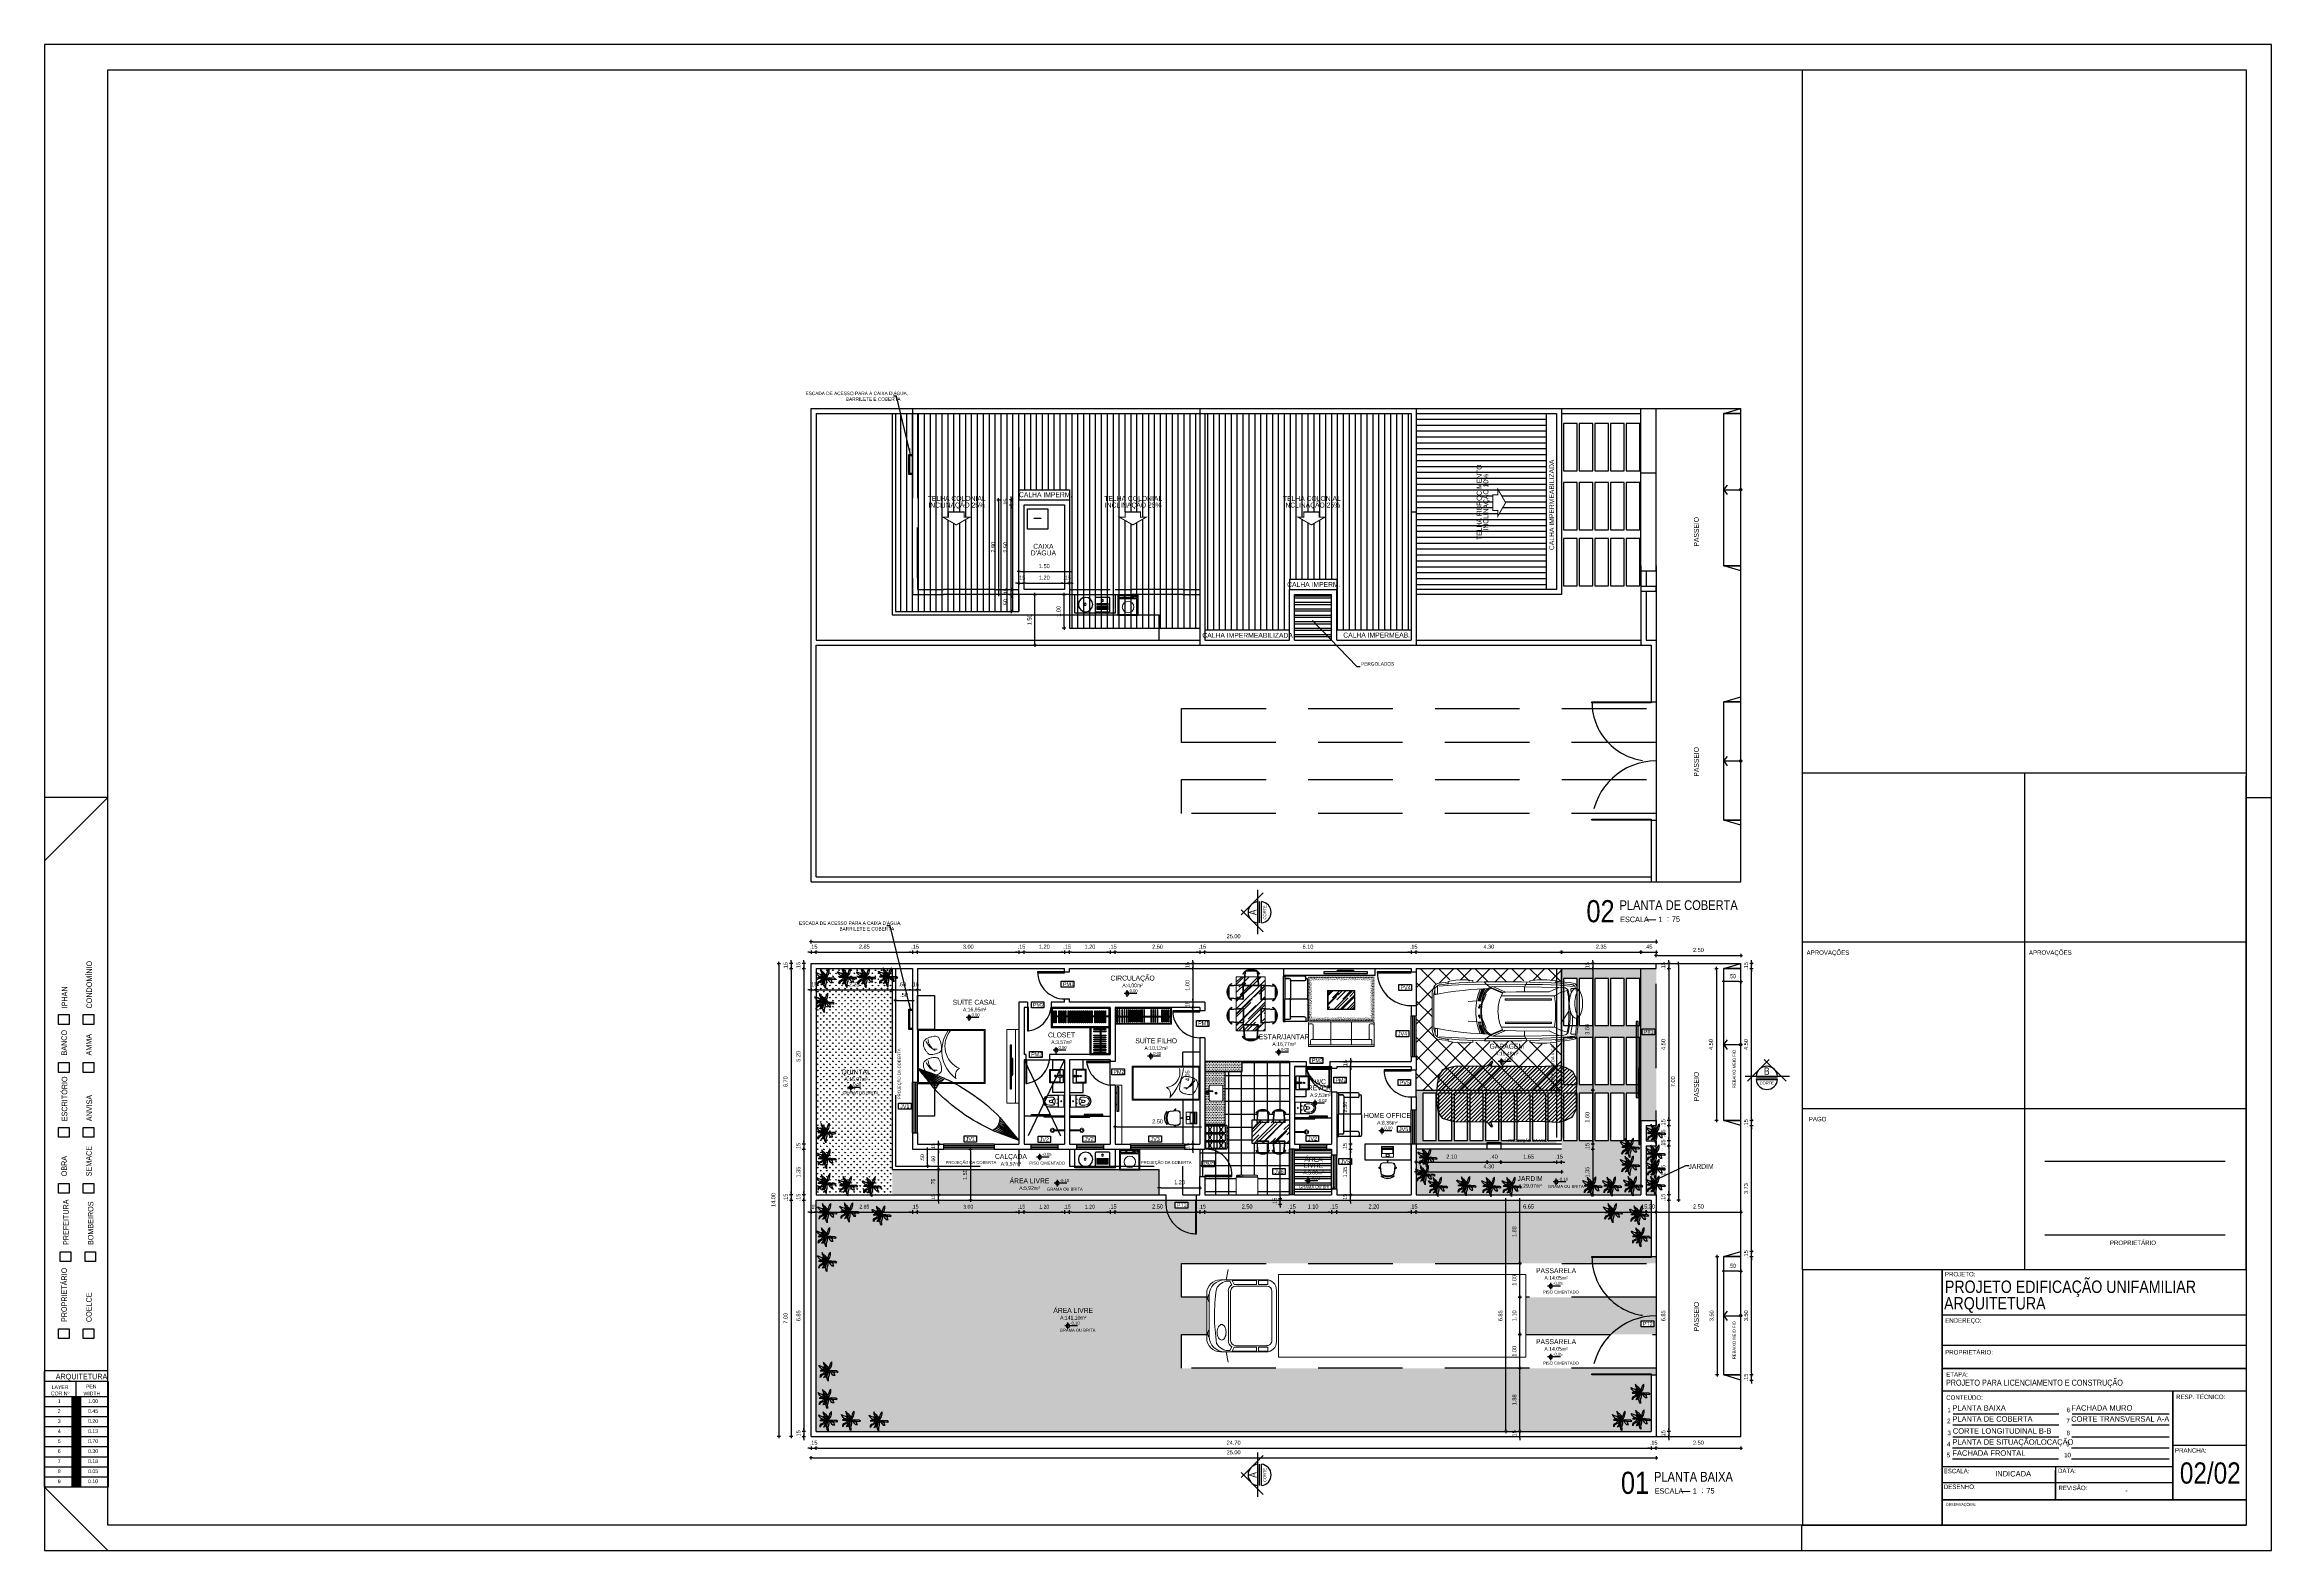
# Model space of a CAD drawing. Header units: millimetres. Extents: x 3955 to 10567, y -112 to 1797.
# Drawn here: x 5238.4 to 5304.3, y 901.9 to 946.5 of the extents above; entities that cross this region are included whole.
import ezdxf
from ezdxf.enums import TextEntityAlignment as Align

# ---------------------------------------------------------------- set-up
doc = ezdxf.new("R2010")
doc.units = ezdxf.units.MM
doc.header["$LTSCALE"] = 20
for name, pattern in [('CONTINUO', [0]), ('DASHDOT2', [0.5, 0.25, -0.125, 0, -0.125]), ('HIDDEN2', [0.1875, 0.125, -0.0625])]:
    doc.linetypes.add(name, pattern=pattern)
for name, color, linetype in [('003', 3, 'Continuous'), ('a-pem-m', 6, 'Continuous'), ('AME_FRZ', 7, 'Continuous'), ('AR-MOB', 252, 'Continuous'), ('COTA', 7, 'Continuous'), ('COTAS', 7, 'Continuous'), ('COTAS01', 7, 'Continuous'), ('COZINHA', 6, 'Continuous'), ('DIVERSOS', 1, 'Continuous'), ('E-hatch', 8, 'Continuous'), ('E-Pen-B', 5, 'Continuous'), ('E-pen-y', 2, 'Continuous'), ('E-txt-g', 3, 'Continuous'), ('E-TXT-Y', 2, 'Continuous'), ('ESPECIFICAÇÃO02', 7, 'Continuous'), ('ESQUQDRIA', 2, 'Continuous'), ('LAYER1', 2, 'Continuous'), ('LAYER7', 4, 'Continuous'), ("LINHA - PROJETU'S", 1, 'Continuous'), ('LINHA PISO', 9, 'Continuous'), ('MOB', 251, 'Continuous'), ('PAREDE', 5, 'Continuous'), ('pergolado', 8, 'Continuous'), ("PRANCHA - PROJETU'S", 7, 'Continuous'), ('TEXTO', 3, 'Continuous'), ('URBANIZACAO', 20, 'Continuous')]:
    doc.layers.add(name, color=color, linetype=linetype)
for name, color, linetype, lineweight in [('E-Cta-W', 7, 'Continuous', 20), ('E-Lay-9', 9, 'Continuous', 9), ('E-Pen-G', 3, 'Continuous', 30), ('E-Txt-W', 7, 'Continuous', 20)]:
    doc.layers.add(name, color=color, linetype=linetype, lineweight=lineweight)
doc.styles.add('F2', font='ARIALN.TTF')
doc.styles.add('REG60', font='romans.shx', dxfattribs={"width": 0.8, "height": 0.15})
doc.styles.add('REG80', font='romans.shx', dxfattribs={"width": 0.8, "height": 0.2})
doc.styles.get("Standard").update_dxf_attribs({"font": 'arial.ttf'})
doc.dimstyles.new('ARQUITETURA', dxfattribs={"dimtxt": 0.11, "dimasz": 0.05, "dimexe": 0.1, "dimexo": 0, "dimgap": 0.1, "dimtad": 1, "dimzin": 5, "dimdsep": 46, "dimtxsty": 'F2', "dimblk": 'COTA', "dimcen": 0, "dimse1": 1, "dimse2": 1, "dimadec": 0, "dimazin": 0, "dimtfac": 2, "dimtix": 1, "dimtmove": 2, "dimatfit": 3, "dimldrblk": 'COTA', "dimfxl": 1, "dimtolj": 1, "dimtzin": 5, "dimarcsym": 0})
doc.dimstyles.get("Standard").update_dxf_attribs({"dimtxt": 0.18, "dimasz": 0.18, "dimexe": 0.18, "dimexo": 0.0625, "dimgap": 0.09, "dimtad": 0, "dimtih": 1, "dimtoh": 1, "dimdec": 4, "dimzin": 0, "dimdsep": 46, "dimtxsty": 'Standard', "dimcen": 0.09, "dimadec": 0, "dimazin": 0, "dimtfac": 1, "dimtdec": 4, "dimtofl": 0, "dimtmove": 0, "dimatfit": 3, "dimfxl": 1, "dimtolj": 1, "dimtzin": 0, "dimarcsym": 0})
pattern_1 = [(270, (0, -94.037495), (0.0898025, -0.0898025), [0.0238125, -0.1557925]), (225, (0, -94.0375), (0.0898025612, -0.0898025612), [0.0238125, -0.1031875]), (315, (0, -94.0375), (0.0898025612, 0.0898025612), [0.0238125, -0.1031875])]
pattern_2 = [(90, (0, -102.09482), (-0.174625, 3e-17), [])]

# ---------------------------------------------------------------- blocks, each defined once
blk = doc.blocks.new('COTA')
at = {"layer": 'COTA'}
for p, q in [((-1, 0), (1, 0)), ((0, 1), (0, -1))]:
    blk.add_line(p, q, dxfattribs=at)
at = {"layer": 'COTA', "const_width": 0.5}
blk.add_lwpolyline([(-0.25, 0, 1), (0.25, 0, 1)], format="xyb", close=True, dxfattribs=at)
blk = doc.blocks.new('*D484')
at = {"color": 0, "lineweight": -2}
for p, q in [((5261.016, 919.641), (5260.966, 919.641)), ((5261.066, 919.641), (5261.216, 919.641)), ((5261.266, 919.641), (5261.316, 919.641))]:
    blk.add_line(p, q, dxfattribs=at)
at = {"color": 0, "lineweight": -2, "xscale": 0.05, "yscale": 0.05, "zscale": 0.05}
blk.add_blockref('COTA', (5261.066, 919.641), dxfattribs=at)
at = {"color": 0, "lineweight": -2, "xscale": 0.05, "yscale": 0.05, "zscale": 0.05, "rotation": 180}
blk.add_blockref('COTA', (5261.216, 919.641), dxfattribs=at)
at = {"color": 0, "insert": (5261.141, 919.803), "char_height": 0.12, "attachment_point": 5, "style": 'F2'}
blk.add_mtext('\\A1;.15', dxfattribs=at)
blk = doc.blocks.new('*D485')
at = {"color": 0, "lineweight": -2}
blk.add_line((5261.266, 919.644), (5264.016, 919.644), dxfattribs=at)
at = {"color": 0, "lineweight": -2, "xscale": 0.05, "yscale": 0.05, "zscale": 0.05, "rotation": 180}
blk.add_blockref('COTA', (5261.216, 919.644), dxfattribs=at)
at = {"color": 0, "lineweight": -2, "xscale": 0.05, "yscale": 0.05, "zscale": 0.05}
blk.add_blockref('COTA', (5264.066, 919.644), dxfattribs=at)
at = {"color": 0, "insert": (5262.641, 919.805), "char_height": 0.12, "attachment_point": 5, "style": 'F2'}
blk.add_mtext('\\A1;2.85', dxfattribs=at)
blk = doc.blocks.new('*D505')
at = {"color": 0, "lineweight": -2}
for p, q in [((5264.016, 919.641), (5263.966, 919.641)), ((5264.066, 919.641), (5264.216, 919.641)), ((5264.266, 919.641), (5264.316, 919.641))]:
    blk.add_line(p, q, dxfattribs=at)
at = {"color": 0, "lineweight": -2, "xscale": 0.05, "yscale": 0.05, "zscale": 0.05}
blk.add_blockref('COTA', (5264.066, 919.641), dxfattribs=at)
at = {"color": 0, "lineweight": -2, "xscale": 0.05, "yscale": 0.05, "zscale": 0.05, "rotation": 180}
blk.add_blockref('COTA', (5264.216, 919.641), dxfattribs=at)
at = {"color": 0, "insert": (5264.141, 919.803), "char_height": 0.12, "attachment_point": 5, "style": 'F2'}
blk.add_mtext('\\A1;.15', dxfattribs=at)
blk = doc.blocks.new('*D506')
at = {"color": 0, "lineweight": -2}
blk.add_line((5264.266, 919.641), (5267.166, 919.641), dxfattribs=at)
at = {"color": 0, "lineweight": -2, "xscale": 0.05, "yscale": 0.05, "zscale": 0.05, "rotation": 180}
blk.add_blockref('COTA', (5264.216, 919.641), dxfattribs=at)
at = {"color": 0, "lineweight": -2, "xscale": 0.05, "yscale": 0.05, "zscale": 0.05}
blk.add_blockref('COTA', (5267.216, 919.641), dxfattribs=at)
at = {"color": 0, "insert": (5265.716, 919.803), "char_height": 0.12, "attachment_point": 5, "style": 'F2'}
blk.add_mtext('\\A1;3.00', dxfattribs=at)
blk = doc.blocks.new('*D507')
at = {"color": 0, "lineweight": -2}
for p, q in [((5267.166, 919.641), (5267.116, 919.641)), ((5267.216, 919.641), (5267.366, 919.641)), ((5267.416, 919.641), (5267.466, 919.641))]:
    blk.add_line(p, q, dxfattribs=at)
at = {"color": 0, "lineweight": -2, "xscale": 0.05, "yscale": 0.05, "zscale": 0.05}
blk.add_blockref('COTA', (5267.216, 919.641), dxfattribs=at)
at = {"color": 0, "lineweight": -2, "xscale": 0.05, "yscale": 0.05, "zscale": 0.05, "rotation": 180}
blk.add_blockref('COTA', (5267.366, 919.641), dxfattribs=at)
at = {"color": 0, "insert": (5267.291, 919.803), "char_height": 0.12, "attachment_point": 5, "style": 'F2'}
blk.add_mtext('\\A1;.15', dxfattribs=at)
blk = doc.blocks.new('*D508')
at = {"color": 0, "lineweight": -2}
blk.add_line((5267.416, 919.641), (5268.516, 919.641), dxfattribs=at)
at = {"color": 0, "lineweight": -2, "xscale": 0.05, "yscale": 0.05, "zscale": 0.05, "rotation": 180}
blk.add_blockref('COTA', (5267.366, 919.641), dxfattribs=at)
at = {"color": 0, "lineweight": -2, "xscale": 0.05, "yscale": 0.05, "zscale": 0.05}
blk.add_blockref('COTA', (5268.566, 919.641), dxfattribs=at)
at = {"color": 0, "insert": (5267.966, 919.803), "char_height": 0.12, "attachment_point": 5, "style": 'F2'}
blk.add_mtext('\\A1;1.20', dxfattribs=at)
blk = doc.blocks.new('*D509')
at = {"color": 0, "lineweight": -2}
for p, q in [((5268.516, 919.641), (5268.466, 919.641)), ((5268.566, 919.641), (5268.716, 919.641)), ((5268.766, 919.641), (5268.816, 919.641))]:
    blk.add_line(p, q, dxfattribs=at)
at = {"color": 0, "lineweight": -2, "xscale": 0.05, "yscale": 0.05, "zscale": 0.05}
blk.add_blockref('COTA', (5268.566, 919.641), dxfattribs=at)
at = {"color": 0, "lineweight": -2, "xscale": 0.05, "yscale": 0.05, "zscale": 0.05, "rotation": 180}
blk.add_blockref('COTA', (5268.716, 919.641), dxfattribs=at)
at = {"color": 0, "insert": (5268.641, 919.803), "char_height": 0.12, "attachment_point": 5, "style": 'F2'}
blk.add_mtext('\\A1;.15', dxfattribs=at)
blk = doc.blocks.new('*D510')
at = {"color": 0, "lineweight": -2}
blk.add_line((5268.766, 919.641), (5269.866, 919.641), dxfattribs=at)
at = {"color": 0, "lineweight": -2, "xscale": 0.05, "yscale": 0.05, "zscale": 0.05, "rotation": 180}
blk.add_blockref('COTA', (5268.716, 919.641), dxfattribs=at)
at = {"color": 0, "lineweight": -2, "xscale": 0.05, "yscale": 0.05, "zscale": 0.05}
blk.add_blockref('COTA', (5269.916, 919.641), dxfattribs=at)
at = {"color": 0, "insert": (5269.316, 919.803), "char_height": 0.12, "attachment_point": 5, "style": 'F2'}
blk.add_mtext('\\A1;1.20', dxfattribs=at)
blk = doc.blocks.new('*D511')
at = {"color": 0, "lineweight": -2}
for p, q in [((5269.866, 919.641), (5269.816, 919.641)), ((5269.916, 919.641), (5270.066, 919.641)), ((5270.116, 919.641), (5270.166, 919.641))]:
    blk.add_line(p, q, dxfattribs=at)
at = {"color": 0, "lineweight": -2, "xscale": 0.05, "yscale": 0.05, "zscale": 0.05}
blk.add_blockref('COTA', (5269.916, 919.641), dxfattribs=at)
at = {"color": 0, "lineweight": -2, "xscale": 0.05, "yscale": 0.05, "zscale": 0.05, "rotation": 180}
blk.add_blockref('COTA', (5270.066, 919.641), dxfattribs=at)
at = {"color": 0, "insert": (5269.991, 919.803), "char_height": 0.12, "attachment_point": 5, "style": 'F2'}
blk.add_mtext('\\A1;.15', dxfattribs=at)
blk = doc.blocks.new('*D512')
at = {"color": 0, "lineweight": -2}
blk.add_line((5270.116, 919.641), (5272.516, 919.641), dxfattribs=at)
at = {"color": 0, "lineweight": -2, "xscale": 0.05, "yscale": 0.05, "zscale": 0.05, "rotation": 180}
blk.add_blockref('COTA', (5270.066, 919.641), dxfattribs=at)
at = {"color": 0, "lineweight": -2, "xscale": 0.05, "yscale": 0.05, "zscale": 0.05}
blk.add_blockref('COTA', (5272.566, 919.641), dxfattribs=at)
at = {"color": 0, "insert": (5271.316, 919.803), "char_height": 0.12, "attachment_point": 5, "style": 'F2'}
blk.add_mtext('\\A1;2.50', dxfattribs=at)
blk = doc.blocks.new('*D513')
at = {"color": 0, "lineweight": -2}
for p, q in [((5272.516, 919.641), (5272.466, 919.641)), ((5272.566, 919.641), (5272.716, 919.641)), ((5272.766, 919.641), (5272.816, 919.641))]:
    blk.add_line(p, q, dxfattribs=at)
at = {"color": 0, "lineweight": -2, "xscale": 0.05, "yscale": 0.05, "zscale": 0.05}
blk.add_blockref('COTA', (5272.566, 919.641), dxfattribs=at)
at = {"color": 0, "lineweight": -2, "xscale": 0.05, "yscale": 0.05, "zscale": 0.05, "rotation": 180}
blk.add_blockref('COTA', (5272.716, 919.641), dxfattribs=at)
at = {"color": 0, "insert": (5272.641, 919.803), "char_height": 0.12, "attachment_point": 5, "style": 'F2'}
blk.add_mtext('\\A1;.15', dxfattribs=at)
blk = doc.blocks.new('*D514')
at = {"color": 0, "lineweight": -2}
blk.add_line((5272.766, 919.641), (5278.766, 919.641), dxfattribs=at)
at = {"color": 0, "lineweight": -2, "xscale": 0.05, "yscale": 0.05, "zscale": 0.05, "rotation": 180}
blk.add_blockref('COTA', (5272.716, 919.641), dxfattribs=at)
at = {"color": 0, "lineweight": -2, "xscale": 0.05, "yscale": 0.05, "zscale": 0.05}
blk.add_blockref('COTA', (5278.816, 919.641), dxfattribs=at)
at = {"color": 0, "insert": (5275.766, 919.803), "char_height": 0.12, "attachment_point": 5, "style": 'F2'}
blk.add_mtext('\\A1;6.10', dxfattribs=at)
blk = doc.blocks.new('*D515')
at = {"color": 0, "lineweight": -2}
for p, q in [((5278.766, 919.641), (5278.716, 919.641)), ((5278.816, 919.641), (5278.966, 919.641)), ((5279.016, 919.641), (5279.066, 919.641))]:
    blk.add_line(p, q, dxfattribs=at)
at = {"color": 0, "lineweight": -2, "xscale": 0.05, "yscale": 0.05, "zscale": 0.05}
blk.add_blockref('COTA', (5278.816, 919.641), dxfattribs=at)
at = {"color": 0, "lineweight": -2, "xscale": 0.05, "yscale": 0.05, "zscale": 0.05, "rotation": 180}
blk.add_blockref('COTA', (5278.966, 919.641), dxfattribs=at)
at = {"color": 0, "insert": (5278.891, 919.803), "char_height": 0.12, "attachment_point": 5, "style": 'F2'}
blk.add_mtext('\\A1;.15', dxfattribs=at)
blk = doc.blocks.new('*D516')
at = {"color": 0, "lineweight": -2}
blk.add_line((5279.016, 919.641), (5283.216, 919.641), dxfattribs=at)
at = {"color": 0, "lineweight": -2, "xscale": 0.05, "yscale": 0.05, "zscale": 0.05, "rotation": 180}
blk.add_blockref('COTA', (5278.966, 919.641), dxfattribs=at)
at = {"color": 0, "lineweight": -2, "xscale": 0.05, "yscale": 0.05, "zscale": 0.05}
blk.add_blockref('COTA', (5283.266, 919.641), dxfattribs=at)
at = {"color": 0, "insert": (5281.116, 919.803), "char_height": 0.12, "attachment_point": 5, "style": 'F2'}
blk.add_mtext('\\A1;4.30', dxfattribs=at)
blk = doc.blocks.new('*D517')
at = {"color": 0, "lineweight": -2}
blk.add_line((5283.316, 919.641), (5285.566, 919.641), dxfattribs=at)
at = {"color": 0, "lineweight": -2, "xscale": 0.05, "yscale": 0.05, "zscale": 0.05, "rotation": 180}
blk.add_blockref('COTA', (5283.266, 919.641), dxfattribs=at)
at = {"color": 0, "lineweight": -2, "xscale": 0.05, "yscale": 0.05, "zscale": 0.05}
blk.add_blockref('COTA', (5285.616, 919.641), dxfattribs=at)
at = {"color": 0, "insert": (5284.441, 919.803), "char_height": 0.12, "attachment_point": 5, "style": 'F2'}
blk.add_mtext('\\A1;2.35', dxfattribs=at)
blk = doc.blocks.new('*D518')
at = {"color": 0, "lineweight": -2}
blk.add_line((5285.666, 919.641), (5286.016, 919.641), dxfattribs=at)
at = {"color": 0, "lineweight": -2, "xscale": 0.05, "yscale": 0.05, "zscale": 0.05, "rotation": 180}
blk.add_blockref('COTA', (5285.616, 919.641), dxfattribs=at)
at = {"color": 0, "lineweight": -2, "xscale": 0.05, "yscale": 0.05, "zscale": 0.05}
blk.add_blockref('COTA', (5286.066, 919.641), dxfattribs=at)
at = {"color": 0, "insert": (5285.841, 919.802), "char_height": 0.12, "attachment_point": 5, "style": 'F2'}
blk.add_mtext('\\A1;.45', dxfattribs=at)
blk = doc.blocks.new('*D519')
at = {"color": 0, "lineweight": -2}
blk.add_line((5261.116, 919.952), (5286.016, 919.952), dxfattribs=at)
at = {"color": 0, "lineweight": -2, "xscale": 0.05, "yscale": 0.05, "zscale": 0.05, "rotation": 180}
blk.add_blockref('COTA', (5261.066, 919.952), dxfattribs=at)
at = {"color": 0, "lineweight": -2, "xscale": 0.05, "yscale": 0.05, "zscale": 0.05}
blk.add_blockref('COTA', (5286.066, 919.952), dxfattribs=at)
at = {"color": 0, "insert": (5273.566, 920.113), "char_height": 0.12, "attachment_point": 5, "style": 'F2'}
blk.add_mtext('\\A1;25.00', dxfattribs=at)
blk = doc.blocks.new('*D520')
at = {"color": 0, "lineweight": -2}
for p, q in [((5260.851, 919.36), (5260.851, 919.41)), ((5260.851, 919.31), (5260.851, 919.16)), ((5260.851, 919.11), (5260.851, 919.06))]:
    blk.add_line(p, q, dxfattribs=at)
at = {"color": 0, "lineweight": -2, "xscale": 0.05, "yscale": 0.05, "zscale": 0.05}
for p, rotation in [((5260.851, 919.31), 270), ((5260.851, 919.16), 90)]:
    blk.add_blockref('COTA', p, dxfattribs=dict(at, rotation=rotation))
at = {"color": 0, "insert": (5260.69, 919.235), "char_height": 0.12, "attachment_point": 5, "rotation": 90, "style": 'F2'}
blk.add_mtext('\\A1;.15', dxfattribs=at)
blk = doc.blocks.new('*D521')
at = {"color": 0, "lineweight": -2}
blk.add_line((5260.851, 919.11), (5260.851, 914.01), dxfattribs=at)
at = {"color": 0, "lineweight": -2, "xscale": 0.05, "yscale": 0.05, "zscale": 0.05}
for p, rotation in [((5260.851, 919.16), 90), ((5260.851, 913.96), 270)]:
    blk.add_blockref('COTA', p, dxfattribs=dict(at, rotation=rotation))
at = {"color": 0, "insert": (5260.69, 916.56), "char_height": 0.12, "attachment_point": 5, "rotation": 90, "style": 'F2'}
blk.add_mtext('\\A1;5.20', dxfattribs=at)
blk = doc.blocks.new('*D486')
at = {"color": 0, "lineweight": -2}
for p, q in [((5260.474, 919.36), (5260.474, 919.41)), ((5260.474, 919.31), (5260.474, 919.16)), ((5260.474, 919.11), (5260.474, 919.06))]:
    blk.add_line(p, q, dxfattribs=at)
at = {"color": 0, "lineweight": -2, "xscale": 0.05, "yscale": 0.05, "zscale": 0.05}
for p, rotation in [((5260.474, 919.31), 270), ((5260.474, 919.16), 90)]:
    blk.add_blockref('COTA', p, dxfattribs=dict(at, rotation=rotation))
at = {"color": 0, "insert": (5260.312, 919.235), "char_height": 0.12, "attachment_point": 5, "rotation": 90, "style": 'F2'}
blk.add_mtext('\\A1;.15', dxfattribs=at)
blk = doc.blocks.new('*D487')
at = {"color": 0, "lineweight": -2}
blk.add_line((5260.474, 919.11), (5260.474, 912.51), dxfattribs=at)
at = {"color": 0, "lineweight": -2, "xscale": 0.05, "yscale": 0.05, "zscale": 0.05}
for p, rotation in [((5260.474, 919.16), 90), ((5260.474, 912.46), 270)]:
    blk.add_blockref('COTA', p, dxfattribs=dict(at, rotation=rotation))
at = {"color": 0, "insert": (5260.312, 915.81), "char_height": 0.12, "attachment_point": 5, "rotation": 90, "style": 'F2'}
blk.add_mtext('\\A1;6.70', dxfattribs=at)
blk = doc.blocks.new('*D488')
at = {"color": 0, "lineweight": -2}
for p, q in [((5260.474, 912.51), (5260.474, 912.56)), ((5260.474, 912.46), (5260.474, 912.31)), ((5260.474, 912.26), (5260.474, 912.21))]:
    blk.add_line(p, q, dxfattribs=at)
at = {"color": 0, "lineweight": -2, "xscale": 0.05, "yscale": 0.05, "zscale": 0.05}
for p, rotation in [((5260.474, 912.46), 270), ((5260.474, 912.31), 90)]:
    blk.add_blockref('COTA', p, dxfattribs=dict(at, rotation=rotation))
at = {"color": 0, "insert": (5260.312, 912.385), "char_height": 0.12, "attachment_point": 5, "rotation": 90, "style": 'F2'}
blk.add_mtext('\\A1;.15', dxfattribs=at)
blk = doc.blocks.new('*D522')
at = {"color": 0, "lineweight": -2}
for p, q in [((5261.016, 911.955), (5260.966, 911.955)), ((5261.066, 911.955), (5261.216, 911.955)), ((5261.266, 911.955), (5261.316, 911.955))]:
    blk.add_line(p, q, dxfattribs=at)
at = {"color": 0, "lineweight": -2, "xscale": 0.05, "yscale": 0.05, "zscale": 0.05}
blk.add_blockref('COTA', (5261.066, 911.955), dxfattribs=at)
at = {"color": 0, "lineweight": -2, "xscale": 0.05, "yscale": 0.05, "zscale": 0.05, "rotation": 180}
blk.add_blockref('COTA', (5261.216, 911.955), dxfattribs=at)
at = {"color": 0, "insert": (5261.141, 912.112), "char_height": 0.11, "attachment_point": 5, "style": 'F2'}
blk.add_mtext('\\A1;.15', dxfattribs=at)
blk = doc.blocks.new('*D523')
at = {"color": 0, "lineweight": -2}
blk.add_line((5261.266, 911.955), (5264.016, 911.955), dxfattribs=at)
at = {"color": 0, "lineweight": -2, "xscale": 0.05, "yscale": 0.05, "zscale": 0.05, "rotation": 180}
blk.add_blockref('COTA', (5261.216, 911.955), dxfattribs=at)
at = {"color": 0, "lineweight": -2, "xscale": 0.05, "yscale": 0.05, "zscale": 0.05}
blk.add_blockref('COTA', (5264.066, 911.955), dxfattribs=at)
at = {"color": 0, "insert": (5262.641, 912.112), "char_height": 0.11, "attachment_point": 5, "style": 'F2'}
blk.add_mtext('\\A1;2.85', dxfattribs=at)
blk = doc.blocks.new('*D524')
at = {"color": 0, "lineweight": -2}
for p, q in [((5264.016, 911.955), (5263.966, 911.955)), ((5264.066, 911.955), (5264.216, 911.955)), ((5264.266, 911.955), (5264.316, 911.955))]:
    blk.add_line(p, q, dxfattribs=at)
at = {"color": 0, "lineweight": -2, "xscale": 0.05, "yscale": 0.05, "zscale": 0.05}
blk.add_blockref('COTA', (5264.066, 911.955), dxfattribs=at)
at = {"color": 0, "lineweight": -2, "xscale": 0.05, "yscale": 0.05, "zscale": 0.05, "rotation": 180}
blk.add_blockref('COTA', (5264.216, 911.955), dxfattribs=at)
at = {"color": 0, "insert": (5264.141, 912.112), "char_height": 0.11, "attachment_point": 5, "style": 'F2'}
blk.add_mtext('\\A1;.15', dxfattribs=at)
blk = doc.blocks.new('*D525')
at = {"color": 0, "lineweight": -2}
blk.add_line((5264.266, 911.955), (5267.166, 911.955), dxfattribs=at)
at = {"color": 0, "lineweight": -2, "xscale": 0.05, "yscale": 0.05, "zscale": 0.05, "rotation": 180}
blk.add_blockref('COTA', (5264.216, 911.955), dxfattribs=at)
at = {"color": 0, "lineweight": -2, "xscale": 0.05, "yscale": 0.05, "zscale": 0.05}
blk.add_blockref('COTA', (5267.216, 911.955), dxfattribs=at)
at = {"color": 0, "insert": (5265.716, 912.112), "char_height": 0.11, "attachment_point": 5, "style": 'F2'}
blk.add_mtext('\\A1;3.00', dxfattribs=at)
blk = doc.blocks.new('*D526')
at = {"color": 0, "lineweight": -2}
for p, q in [((5267.166, 911.955), (5267.116, 911.955)), ((5267.216, 911.955), (5267.366, 911.955)), ((5267.416, 911.955), (5267.466, 911.955))]:
    blk.add_line(p, q, dxfattribs=at)
at = {"color": 0, "lineweight": -2, "xscale": 0.05, "yscale": 0.05, "zscale": 0.05}
blk.add_blockref('COTA', (5267.216, 911.955), dxfattribs=at)
at = {"color": 0, "lineweight": -2, "xscale": 0.05, "yscale": 0.05, "zscale": 0.05, "rotation": 180}
blk.add_blockref('COTA', (5267.366, 911.955), dxfattribs=at)
at = {"color": 0, "insert": (5267.291, 912.112), "char_height": 0.11, "attachment_point": 5, "style": 'F2'}
blk.add_mtext('\\A1;.15', dxfattribs=at)
blk = doc.blocks.new('*D527')
at = {"color": 0, "lineweight": -2}
blk.add_line((5267.416, 911.955), (5268.516, 911.955), dxfattribs=at)
at = {"color": 0, "lineweight": -2, "xscale": 0.05, "yscale": 0.05, "zscale": 0.05, "rotation": 180}
blk.add_blockref('COTA', (5267.366, 911.955), dxfattribs=at)
at = {"color": 0, "lineweight": -2, "xscale": 0.05, "yscale": 0.05, "zscale": 0.05}
blk.add_blockref('COTA', (5268.566, 911.955), dxfattribs=at)
at = {"color": 0, "insert": (5267.966, 912.112), "char_height": 0.11, "attachment_point": 5, "style": 'F2'}
blk.add_mtext('\\A1;1.20', dxfattribs=at)
blk = doc.blocks.new('*D528')
at = {"color": 0, "lineweight": -2}
for p, q in [((5268.516, 911.955), (5268.466, 911.955)), ((5268.566, 911.955), (5268.716, 911.955)), ((5268.766, 911.955), (5268.816, 911.955))]:
    blk.add_line(p, q, dxfattribs=at)
at = {"color": 0, "lineweight": -2, "xscale": 0.05, "yscale": 0.05, "zscale": 0.05}
blk.add_blockref('COTA', (5268.566, 911.955), dxfattribs=at)
at = {"color": 0, "lineweight": -2, "xscale": 0.05, "yscale": 0.05, "zscale": 0.05, "rotation": 180}
blk.add_blockref('COTA', (5268.716, 911.955), dxfattribs=at)
at = {"color": 0, "insert": (5268.641, 912.112), "char_height": 0.11, "attachment_point": 5, "style": 'F2'}
blk.add_mtext('\\A1;.15', dxfattribs=at)
blk = doc.blocks.new('*D529')
at = {"color": 0, "lineweight": -2}
blk.add_line((5268.766, 911.955), (5269.866, 911.955), dxfattribs=at)
at = {"color": 0, "lineweight": -2, "xscale": 0.05, "yscale": 0.05, "zscale": 0.05, "rotation": 180}
blk.add_blockref('COTA', (5268.716, 911.955), dxfattribs=at)
at = {"color": 0, "lineweight": -2, "xscale": 0.05, "yscale": 0.05, "zscale": 0.05}
blk.add_blockref('COTA', (5269.916, 911.955), dxfattribs=at)
at = {"color": 0, "insert": (5269.316, 912.112), "char_height": 0.11, "attachment_point": 5, "style": 'F2'}
blk.add_mtext('\\A1;1.20', dxfattribs=at)
blk = doc.blocks.new('*D530')
at = {"color": 0, "lineweight": -2}
blk.add_line((5270.116, 914.473), (5272.516, 914.473), dxfattribs=at)
at = {"color": 0, "lineweight": -2, "xscale": 0.05, "yscale": 0.05, "zscale": 0.05, "rotation": 180}
blk.add_blockref('COTA', (5270.066, 914.473), dxfattribs=at)
at = {"color": 0, "lineweight": -2, "xscale": 0.05, "yscale": 0.05, "zscale": 0.05}
blk.add_blockref('COTA', (5272.566, 914.473), dxfattribs=at)
at = {"color": 0, "insert": (5271.316, 914.634), "char_height": 0.12, "attachment_point": 5, "style": 'F2'}
blk.add_mtext('\\A1;2.50', dxfattribs=at)
blk = doc.blocks.new('*D531')
at = {"color": 0, "lineweight": -2}
blk.add_line((5275.416, 911.955), (5276.416, 911.955), dxfattribs=at)
at = {"color": 0, "lineweight": -2, "xscale": 0.05, "yscale": 0.05, "zscale": 0.05, "rotation": 180}
blk.add_blockref('COTA', (5275.366, 911.955), dxfattribs=at)
at = {"color": 0, "lineweight": -2, "xscale": 0.05, "yscale": 0.05, "zscale": 0.05}
blk.add_blockref('COTA', (5276.466, 911.955), dxfattribs=at)
at = {"color": 0, "insert": (5275.916, 912.117), "char_height": 0.12, "attachment_point": 5, "style": 'F2'}
blk.add_mtext('\\A1;1.10', dxfattribs=at)
blk = doc.blocks.new('*D532')
at = {"color": 0, "lineweight": -2}
for p, q in [((5276.416, 911.955), (5276.366, 911.955)), ((5276.466, 911.955), (5276.616, 911.955)), ((5276.666, 911.955), (5276.716, 911.955))]:
    blk.add_line(p, q, dxfattribs=at)
at = {"color": 0, "lineweight": -2, "xscale": 0.05, "yscale": 0.05, "zscale": 0.05}
blk.add_blockref('COTA', (5276.466, 911.955), dxfattribs=at)
at = {"color": 0, "lineweight": -2, "xscale": 0.05, "yscale": 0.05, "zscale": 0.05, "rotation": 180}
blk.add_blockref('COTA', (5276.616, 911.955), dxfattribs=at)
at = {"color": 0, "insert": (5276.541, 912.117), "char_height": 0.12, "attachment_point": 5, "style": 'F2'}
blk.add_mtext('\\A1;.15', dxfattribs=at)
blk = doc.blocks.new('*D533')
at = {"color": 0, "lineweight": -2}
blk.add_line((5279.016, 911.955), (5285.566, 911.955), dxfattribs=at)
at = {"color": 0, "lineweight": -2, "xscale": 0.05, "yscale": 0.05, "zscale": 0.05, "rotation": 180}
blk.add_blockref('COTA', (5278.966, 911.955), dxfattribs=at)
at = {"color": 0, "lineweight": -2, "xscale": 0.05, "yscale": 0.05, "zscale": 0.05}
blk.add_blockref('COTA', (5285.616, 911.955), dxfattribs=at)
at = {"color": 0, "insert": (5282.291, 912.117), "char_height": 0.12, "attachment_point": 5, "style": 'F2'}
blk.add_mtext('\\A1;6.65', dxfattribs=at)
blk = doc.blocks.new('*D534')
at = {"color": 0, "lineweight": -2}
for p, q in [((5285.566, 911.955), (5285.516, 911.955)), ((5285.616, 911.955), (5285.766, 911.955)), ((5285.816, 911.955), (5285.866, 911.955))]:
    blk.add_line(p, q, dxfattribs=at)
at = {"color": 0, "lineweight": -2, "xscale": 0.05, "yscale": 0.05, "zscale": 0.05}
blk.add_blockref('COTA', (5285.616, 911.955), dxfattribs=at)
at = {"color": 0, "lineweight": -2, "xscale": 0.05, "yscale": 0.05, "zscale": 0.05, "rotation": 180}
blk.add_blockref('COTA', (5285.766, 911.955), dxfattribs=at)
at = {"color": 0, "insert": (5285.691, 912.117), "char_height": 0.12, "attachment_point": 5, "style": 'F2'}
blk.add_mtext('\\A1;.15', dxfattribs=at)
blk = doc.blocks.new('*D535')
at = {"color": 0, "lineweight": -2}
for p, q in [((5285.716, 911.955), (5285.666, 911.955)), ((5285.766, 911.955), (5286.066, 911.955)), ((5286.116, 911.955), (5286.166, 911.955))]:
    blk.add_line(p, q, dxfattribs=at)
at = {"color": 0, "lineweight": -2, "xscale": 0.05, "yscale": 0.05, "zscale": 0.05}
blk.add_blockref('COTA', (5285.766, 911.955), dxfattribs=at)
at = {"color": 0, "lineweight": -2, "xscale": 0.05, "yscale": 0.05, "zscale": 0.05, "rotation": 180}
blk.add_blockref('COTA', (5286.066, 911.955), dxfattribs=at)
at = {"color": 0, "insert": (5285.916, 912.117), "char_height": 0.12, "attachment_point": 5, "style": 'F2'}
blk.add_mtext('\\A1;.30', dxfattribs=at)
blk = doc.blocks.new('*D489')
at = {"color": 0, "lineweight": -2}
blk.add_line((5286.116, 911.955), (5288.516, 911.955), dxfattribs=at)
at = {"color": 0, "lineweight": -2, "xscale": 0.05, "yscale": 0.05, "zscale": 0.05, "rotation": 180}
blk.add_blockref('COTA', (5286.066, 911.955), dxfattribs=at)
at = {"color": 0, "lineweight": -2, "xscale": 0.05, "yscale": 0.05, "zscale": 0.05}
blk.add_blockref('COTA', (5288.566, 911.955), dxfattribs=at)
at = {"color": 0, "insert": (5287.316, 912.117), "char_height": 0.12, "attachment_point": 5, "style": 'F2'}
blk.add_mtext('\\A1;2.50', dxfattribs=at)
blk = doc.blocks.new('*D536')
at = {"color": 0, "lineweight": -2}
for p, q in [((5272.361, 919.36), (5272.361, 919.41)), ((5272.361, 919.31), (5272.361, 919.16)), ((5272.361, 919.11), (5272.361, 919.06))]:
    blk.add_line(p, q, dxfattribs=at)
at = {"color": 0, "lineweight": -2, "xscale": 0.05, "yscale": 0.05, "zscale": 0.05}
for p, rotation in [((5272.361, 919.31), 270), ((5272.361, 919.16), 90)]:
    blk.add_blockref('COTA', p, dxfattribs=dict(at, rotation=rotation))
at = {"color": 0, "insert": (5272.2, 919.235), "char_height": 0.12, "attachment_point": 5, "rotation": 90, "style": 'F2'}
blk.add_mtext('\\A1;.15', dxfattribs=at)
blk = doc.blocks.new('*D537')
at = {"color": 0, "lineweight": -2}
blk.add_line((5272.361, 919.11), (5272.361, 918.21), dxfattribs=at)
at = {"color": 0, "lineweight": -2, "xscale": 0.05, "yscale": 0.05, "zscale": 0.05}
for p, rotation in [((5272.361, 919.16), 90), ((5272.361, 918.16), 270)]:
    blk.add_blockref('COTA', p, dxfattribs=dict(at, rotation=rotation))
at = {"color": 0, "insert": (5272.2, 918.66), "char_height": 0.12, "attachment_point": 5, "rotation": 90, "style": 'F2'}
blk.add_mtext('\\A1;1.00', dxfattribs=at)
blk = doc.blocks.new('*D490')
at = {"color": 0, "lineweight": -2}
for p, q in [((5272.361, 918.21), (5272.361, 918.26)), ((5272.361, 918.16), (5272.361, 918.01)), ((5272.361, 917.96), (5272.361, 917.91))]:
    blk.add_line(p, q, dxfattribs=at)
at = {"color": 0, "lineweight": -2, "xscale": 0.05, "yscale": 0.05, "zscale": 0.05}
for p, rotation in [((5272.361, 918.16), 270), ((5272.361, 918.01), 90)]:
    blk.add_blockref('COTA', p, dxfattribs=dict(at, rotation=rotation))
at = {"color": 0, "insert": (5272.2, 918.085), "char_height": 0.12, "attachment_point": 5, "rotation": 90, "style": 'F2'}
blk.add_mtext('\\A1;.15', dxfattribs=at)
blk = doc.blocks.new('*D491')
at = {"color": 0, "lineweight": -2}
blk.add_line((5272.361, 917.96), (5272.361, 914.01), dxfattribs=at)
at = {"color": 0, "lineweight": -2, "xscale": 0.05, "yscale": 0.05, "zscale": 0.05}
for p, rotation in [((5272.361, 918.01), 90), ((5272.361, 913.96), 270)]:
    blk.add_blockref('COTA', p, dxfattribs=dict(at, rotation=rotation))
at = {"color": 0, "insert": (5272.2, 915.985), "char_height": 0.12, "attachment_point": 5, "rotation": 90, "style": 'F2'}
blk.add_mtext('\\A1;4.05', dxfattribs=at)
blk = doc.blocks.new('*D538')
at = {"color": 0, "lineweight": -2}
for p, q in [((5272.361, 914.01), (5272.361, 914.06)), ((5272.361, 913.96), (5272.361, 913.81)), ((5272.361, 913.76), (5272.361, 913.71))]:
    blk.add_line(p, q, dxfattribs=at)
at = {"color": 0, "lineweight": -2, "xscale": 0.05, "yscale": 0.05, "zscale": 0.05}
for p, rotation in [((5272.361, 913.96), 270), ((5272.361, 913.81), 90)]:
    blk.add_blockref('COTA', p, dxfattribs=dict(at, rotation=rotation))
at = {"color": 0, "insert": (5272.2, 913.885), "char_height": 0.12, "attachment_point": 5, "rotation": 90, "style": 'F2'}
blk.add_mtext('\\A1;.15', dxfattribs=at)
blk = doc.blocks.new('*D539')
at = {"color": 0, "lineweight": -2}
blk.add_line((5265.781, 913.76), (5265.781, 912.36), dxfattribs=at)
at = {"color": 0, "lineweight": -2, "xscale": 0.05, "yscale": 0.05, "zscale": 0.05}
for p, rotation in [((5265.781, 913.81), 90), ((5265.781, 912.31), 270)]:
    blk.add_blockref('COTA', p, dxfattribs=dict(at, rotation=rotation))
at = {"color": 0, "insert": (5265.62, 913.06), "char_height": 0.12, "attachment_point": 5, "rotation": 90, "style": 'F2'}
blk.add_mtext('\\A1;1.50', dxfattribs=at)
blk = doc.blocks.new('*D540')
at = {"color": 0, "lineweight": -2}
for p, q in [((5274.942, 912.392), (5274.942, 912.442)), ((5274.942, 912.192), (5274.942, 912.342)), ((5274.942, 912.142), (5274.942, 912.092))]:
    blk.add_line(p, q, dxfattribs=at)
at = {"color": 0, "lineweight": -2, "xscale": 0.05, "yscale": 0.05, "zscale": 0.05}
for p, rotation in [((5274.942, 912.342), 270), ((5274.942, 912.192), 90)]:
    blk.add_blockref('COTA', p, dxfattribs=dict(at, rotation=rotation))
at = {"color": 0, "insert": (5274.781, 912.267), "char_height": 0.12, "attachment_point": 5, "rotation": 90, "style": 'F2'}
blk.add_mtext('\\A1;.15', dxfattribs=at)
blk = doc.blocks.new('*D541')
at = {"color": 0, "lineweight": -2}
for p, q in [((5277.023, 912.51), (5277.023, 912.56)), ((5277.023, 912.31), (5277.023, 912.46)), ((5277.023, 912.26), (5277.023, 912.21))]:
    blk.add_line(p, q, dxfattribs=at)
at = {"color": 0, "lineweight": -2, "xscale": 0.05, "yscale": 0.05, "zscale": 0.05}
for p, rotation in [((5277.023, 912.46), 270), ((5277.023, 912.31), 90)]:
    blk.add_blockref('COTA', p, dxfattribs=dict(at, rotation=rotation))
at = {"color": 0, "insert": (5276.862, 912.385), "char_height": 0.12, "attachment_point": 5, "rotation": 90, "style": 'F2'}
blk.add_mtext('\\A1;.15', dxfattribs=at)
blk = doc.blocks.new('*D542')
at = {"color": 0, "lineweight": -2}
blk.add_line((5277.023, 912.51), (5277.023, 913.76), dxfattribs=at)
at = {"color": 0, "lineweight": -2, "xscale": 0.05, "yscale": 0.05, "zscale": 0.05}
for p, rotation in [((5277.023, 913.81), 90), ((5277.023, 912.46), 270)]:
    blk.add_blockref('COTA', p, dxfattribs=dict(at, rotation=rotation))
at = {"color": 0, "insert": (5276.862, 913.135), "char_height": 0.12, "attachment_point": 5, "rotation": 90, "style": 'F2'}
blk.add_mtext('\\A1;1.35', dxfattribs=at)
blk = doc.blocks.new('*D543')
at = {"color": 0, "lineweight": -2}
for p, q in [((5277.023, 914.01), (5277.023, 914.06)), ((5277.023, 913.81), (5277.023, 913.96)), ((5277.023, 913.76), (5277.023, 913.71))]:
    blk.add_line(p, q, dxfattribs=at)
at = {"color": 0, "lineweight": -2, "xscale": 0.05, "yscale": 0.05, "zscale": 0.05}
for p, rotation in [((5277.023, 913.96), 270), ((5277.023, 913.81), 90)]:
    blk.add_blockref('COTA', p, dxfattribs=dict(at, rotation=rotation))
at = {"color": 0, "insert": (5276.862, 913.885), "char_height": 0.12, "attachment_point": 5, "rotation": 90, "style": 'F2'}
blk.add_mtext('\\A1;.15', dxfattribs=at)
blk = doc.blocks.new('*D544')
at = {"color": 0, "lineweight": -2}
blk.add_line((5277.023, 914.01), (5277.023, 916.21), dxfattribs=at)
at = {"color": 0, "lineweight": -2, "xscale": 0.05, "yscale": 0.05, "zscale": 0.05}
for p, rotation in [((5277.023, 916.26), 90), ((5277.023, 913.96), 270)]:
    blk.add_blockref('COTA', p, dxfattribs=dict(at, rotation=rotation))
at = {"color": 0, "insert": (5276.862, 915.06), "char_height": 0.12, "attachment_point": 5, "rotation": 90, "style": 'F2'}
blk.add_mtext('\\A1;2.30', dxfattribs=at)
blk = doc.blocks.new('*D492')
at = {"color": 0, "lineweight": -2}
for p, q in [((5277.029, 916.46), (5277.029, 916.51)), ((5277.029, 916.26), (5277.029, 916.41)), ((5277.029, 916.21), (5277.029, 916.16))]:
    blk.add_line(p, q, dxfattribs=at)
at = {"color": 0, "lineweight": -2, "xscale": 0.05, "yscale": 0.05, "zscale": 0.05}
for p, rotation in [((5277.029, 916.41), 270), ((5277.029, 916.26), 90)]:
    blk.add_blockref('COTA', p, dxfattribs=dict(at, rotation=rotation))
at = {"color": 0, "insert": (5276.868, 916.335), "char_height": 0.12, "attachment_point": 5, "rotation": 90, "style": 'F2'}
blk.add_mtext('\\A1;.15', dxfattribs=at)
blk = doc.blocks.new('Fogão03_6')
at = {"layer": 'a-pem-m', "color": 8}
for p, q in [((-0.35, -0.65), (-0.35, 0)), ((-0.35, 0), (0.35, 0)), ((-0.35, 0), (0.35, 0)), ((-0.35, -0.65), (-0.35, 0)), ((-0.35, -0.65), (0.35, -0.65)), ((-0.35, -0.65), (0.35, -0.65)), ((-0.33, -0.59), (-0.33, -0.03)), ((-0.33, -0.59), (-0.33, -0.03)), ((-0.33, -0.103), (-0.28, -0.103)), ((-0.33, -0.103), (-0.28, -0.103)), ((-0.33, -0.186), (-0.28, -0.186)), ((-0.33, -0.186), (-0.28, -0.186)), ((-0.33, -0.269), (-0.137, -0.269)), ((-0.33, -0.269), (-0.137, -0.269)), ((-0.33, -0.351), (-0.137, -0.351)), ((-0.33, -0.351), (-0.137, -0.351)), ((-0.33, -0.434), (-0.28, -0.434)), ((-0.33, -0.434), (-0.28, -0.434)), ((-0.33, -0.517), (-0.28, -0.517)), ((-0.33, -0.517), (-0.28, -0.517)), ((-0.32, -0.02), (-0.147, -0.02)), ((-0.32, -0.02), (-0.147, -0.02)), ((-0.32, -0.6), (-0.147, -0.6)), ((-0.32, -0.6), (-0.147, -0.6)), ((-0.307, -0.65), (-0.307, -0.67)), ((-0.307, -0.65), (-0.307, -0.67)), ((-0.267, -0.65), (-0.267, -0.67)), ((-0.267, -0.65), (-0.267, -0.67)), ((-0.2, -0.65), (-0.2, -0.67)), ((-0.2, -0.65), (-0.2, -0.67)), ((-0.187, -0.103), (-0.137, -0.103)), ((-0.187, -0.103), (-0.137, -0.103)), ((-0.187, -0.186), (-0.137, -0.186)), ((-0.187, -0.186), (-0.137, -0.186)), ((-0.187, -0.434), (-0.137, -0.434)), ((-0.187, -0.434), (-0.137, -0.434)), ((-0.187, -0.517), (-0.137, -0.517)), ((-0.187, -0.517), (-0.137, -0.517)), ((-0.16, -0.65), (-0.16, -0.67)), ((-0.16, -0.65), (-0.16, -0.67)), ((-0.137, -0.59), (-0.137, -0.03)), ((-0.137, -0.59), (-0.137, -0.03)), ((-0.097, -0.59), (-0.097, -0.03)), ((-0.097, -0.59), (-0.097, -0.03)), ((-0.097, -0.103), (-0.047, -0.103)), ((-0.097, -0.103), (-0.047, -0.103)), ((-0.097, -0.186), (-0.047, -0.186)), ((-0.097, -0.186), (-0.047, -0.186)), ((-0.097, -0.269), (0.097, -0.269)), ((-0.097, -0.269), (0.097, -0.269)), ((-0.097, -0.351), (0.097, -0.351)), ((-0.097, -0.351), (0.097, -0.351)), ((-0.097, -0.434), (-0.047, -0.434)), ((-0.097, -0.434), (-0.047, -0.434)), ((-0.097, -0.517), (-0.047, -0.517)), ((-0.097, -0.517), (-0.047, -0.517)), ((-0.087, -0.02), (0.087, -0.02)), ((-0.087, -0.02), (0.087, -0.02)), ((-0.087, -0.6), (0.087, -0.6)), ((-0.087, -0.6), (0.087, -0.6)), ((-0.073, -0.65), (-0.073, -0.67)), ((-0.073, -0.65), (-0.073, -0.67)), ((-0.034, -0.65), (-0.034, -0.67)), ((-0.034, -0.65), (-0.034, -0.67)), ((0.034, -0.65), (0.034, -0.67)), ((0.034, -0.65), (0.034, -0.67)), ((0.047, -0.103), (0.097, -0.103)), ((0.047, -0.103), (0.097, -0.103)), ((0.047, -0.186), (0.097, -0.186)), ((0.047, -0.186), (0.097, -0.186)), ((0.047, -0.434), (0.097, -0.434)), ((0.047, -0.434), (0.097, -0.434)), ((0.047, -0.517), (0.097, -0.517)), ((0.047, -0.517), (0.097, -0.517)), ((0.073, -0.65), (0.073, -0.67)), ((0.073, -0.65), (0.073, -0.67)), ((0.097, -0.59), (0.097, -0.03)), ((0.097, -0.59), (0.097, -0.03)), ((0.137, -0.59), (0.137, -0.03)), ((0.137, -0.59), (0.137, -0.03)), ((0.137, -0.103), (0.187, -0.103)), ((0.137, -0.103), (0.187, -0.103)), ((0.137, -0.186), (0.187, -0.186)), ((0.137, -0.186), (0.187, -0.186)), ((0.137, -0.269), (0.33, -0.269)), ((0.137, -0.269), (0.33, -0.269)), ((0.137, -0.351), (0.33, -0.351)), ((0.137, -0.351), (0.33, -0.351)), ((0.137, -0.434), (0.187, -0.434)), ((0.137, -0.434), (0.187, -0.434)), ((0.137, -0.517), (0.187, -0.517)), ((0.137, -0.517), (0.187, -0.517)), ((0.147, -0.02), (0.32, -0.02)), ((0.147, -0.02), (0.32, -0.02)), ((0.147, -0.6), (0.32, -0.6)), ((0.147, -0.6), (0.32, -0.6)), ((0.16, -0.65), (0.16, -0.67)), ((0.16, -0.65), (0.16, -0.67)), ((0.2, -0.65), (0.2, -0.67)), ((0.2, -0.65), (0.2, -0.67)), ((0.267, -0.65), (0.267, -0.67)), ((0.267, -0.65), (0.267, -0.67)), ((0.28, -0.103), (0.33, -0.103)), ((0.28, -0.103), (0.33, -0.103)), ((0.28, -0.186), (0.33, -0.186)), ((0.28, -0.186), (0.33, -0.186)), ((0.28, -0.434), (0.33, -0.434)), ((0.28, -0.434), (0.33, -0.434)), ((0.28, -0.517), (0.33, -0.517)), ((0.28, -0.517), (0.33, -0.517)), ((0.307, -0.65), (0.307, -0.67)), ((0.307, -0.65), (0.307, -0.67)), ((0.33, -0.59), (0.33, -0.03)), ((0.33, -0.59), (0.33, -0.03)), ((0.35, -0.65), (0.35, 0)), ((0.35, -0.65), (0.35, 0)), ((-0.267, -0.66), (-0.307, -0.66)), ((-0.267, -0.66), (-0.307, -0.66)), ((-0.267, -0.67), (-0.307, -0.67)), ((-0.267, -0.67), (-0.307, -0.67)), ((-0.16, -0.66), (-0.2, -0.66)), ((-0.16, -0.66), (-0.2, -0.66)), ((-0.16, -0.67), (-0.2, -0.67)), ((-0.16, -0.67), (-0.2, -0.67)), ((-0.034, -0.66), (-0.073, -0.66)), ((-0.034, -0.66), (-0.073, -0.66)), ((-0.034, -0.67), (-0.073, -0.67)), ((-0.034, -0.67), (-0.073, -0.67)), ((0.073, -0.66), (0.034, -0.66)), ((0.073, -0.66), (0.034, -0.66)), ((0.073, -0.67), (0.034, -0.67)), ((0.073, -0.67), (0.034, -0.67)), ((0.2, -0.66), (0.16, -0.66)), ((0.2, -0.66), (0.16, -0.66)), ((0.2, -0.67), (0.16, -0.67)), ((0.2, -0.67), (0.16, -0.67)), ((0.307, -0.66), (0.267, -0.66)), ((0.307, -0.66), (0.267, -0.66)), ((0.307, -0.67), (0.267, -0.67)), ((0.307, -0.67), (0.267, -0.67))]:
    blk.add_line(p, q, dxfattribs=at)
for centre, radius in [((-0.233, -0.144), 0.0341), ((-0.233, -0.144), 0.0341), ((-0.233, -0.476), 0.0341), ((-0.233, -0.476), 0.0341), ((-0.233, -0.144), 0.02), ((-0.233, -0.144), 0.02), ((-0.233, -0.476), 0.02), ((-0.233, -0.476), 0.02), ((0, -0.144), 0.0341), ((0, -0.144), 0.0341), ((0, -0.476), 0.0341), ((0, -0.476), 0.0341), ((0, -0.144), 0.02), ((0, -0.144), 0.02), ((0, -0.476), 0.02), ((0, -0.476), 0.02), ((0.233, -0.144), 0.0341), ((0.233, -0.144), 0.0341), ((0.233, -0.476), 0.0341), ((0.233, -0.476), 0.0341), ((0.233, -0.144), 0.02), ((0.233, -0.144), 0.02), ((0.233, -0.476), 0.02), ((0.233, -0.476), 0.02)]:
    blk.add_circle(centre, radius, dxfattribs=at)
for centre, start, end in [((-0.32, -0.03), 89.99946, 179.99964), ((-0.32, -0.03), 89.99946, 179.99964), ((-0.32, -0.59), 179.99964, 269.99946), ((-0.32, -0.59), 179.99964, 269.99946), ((-0.147, -0.03), 359.99964, 89.99946), ((-0.147, -0.03), 359.99964, 89.99946), ((-0.147, -0.59), 269.99946, 359.99964), ((-0.147, -0.59), 269.99946, 359.99964), ((-0.087, -0.03), 89.99946, 179.99964), ((-0.087, -0.03), 89.99946, 179.99964), ((-0.087, -0.59), 179.99964, 269.99946), ((-0.087, -0.59), 179.99964, 269.99946), ((0.087, -0.03), 359.99964, 89.99946), ((0.087, -0.03), 359.99964, 89.99946), ((0.087, -0.59), 269.99946, 359.99964), ((0.087, -0.59), 269.99946, 359.99964), ((0.147, -0.03), 89.99946, 179.99964), ((0.147, -0.03), 89.99946, 179.99964), ((0.147, -0.59), 179.99964, 269.99946), ((0.147, -0.59), 179.99964, 269.99946), ((0.32, -0.03), 359.99964, 89.99946), ((0.32, -0.03), 359.99964, 89.99946), ((0.32, -0.59), 269.99946, 359.99964), ((0.32, -0.59), 269.99946, 359.99964)]:
    blk.add_arc(centre, 0.01, start, end, dxfattribs=at)
blk = doc.blocks.new('A$C656368A0')
at = {"layer": 'COTAS01', "color": 8}
for p, q in [((0, 1.196), (0, 0)), ((0, 1.196), (0.55, 1.196)), ((0.11, 0.997), (0.11, 0.635)), ((0.15, 0.997), (0.15, 0.635)), ((0.19, 0.997), (0.19, 0.635)), ((0.23, 0.997), (0.23, 0.635)), ((0.27, 0.997), (0.27, 0.635)), ((0, 0), (0.55, 0))]:
    blk.add_line(p, q, dxfattribs=at)
for centre in [(0.374, 0.816), (0.259, 0.305)]:
    blk.add_circle(centre, 0.0307, dxfattribs=at)
at = {"layer": 'ESPECIFICAÇÃO02', "color": 8}
blk.add_lwpolyline([(0.466, 0.633, -0.414214), (0.436, 0.603), (0.065, 0.603, -0.414214), (0.035, 0.633), (0.035, 1.003, -0.414214), (0.065, 1.033), (0.436, 1.033, -0.414214), (0.466, 1.003)], format="xyb", close=True, dxfattribs=at)
blk.add_circle((0.254, 0.315), 0.212, dxfattribs=at)
blk = doc.blocks.new('Maquina de Lavar')
at = {"layer": 'E-Lay-9', "color": 8}
for p, q in [((0.3, 0), (-0.3, 0)), ((-0.3, 0), (-0.3, -0.62)), ((-0.3, -0.62), (0.3, -0.62)), ((-0.08, -0.01), (-0.28, -0.01)), ((-0.28, -0.01), (-0.28, -0.1)), ((0.28, -0.1), (-0.28, -0.1)), ((0.27, -0.13), (-0.27, -0.13)), ((-0.27, -0.13), (-0.27, -0.57)), ((0.25, -0.11), (-0.25, -0.11)), ((-0.25, -0.11), (-0.25, -0.13)), ((-0.25, -0.59), (0.25, -0.59)), ((-0.136, -0.085), (-0.136, -0.01)), ((-0.086, -0.025), (-0.136, -0.025)), ((-0.086, -0.04), (-0.136, -0.04)), ((-0.086, -0.055), (-0.136, -0.055)), ((-0.086, -0.07), (-0.136, -0.07)), ((0.085, -0.085), (-0.136, -0.085)), ((-0.086, -0.085), (-0.086, -0.01)), ((-0.08, -0.01), (-0.08, -0.02)), ((0.28, -0.02), (-0.08, -0.02)), ((0.085, -0.035), (-0.065, -0.035)), ((0.085, -0.085), (0.085, -0.035)), ((0.115, -0.07), (0.115, -0.05)), ((0.25, -0.035), (0.13, -0.035)), ((0.25, -0.085), (0.13, -0.085)), ((0.25, -0.13), (0.25, -0.11)), ((0.265, -0.07), (0.265, -0.05)), ((0.27, -0.57), (0.27, -0.13)), ((0.28, -0.1), (0.28, -0.02)), ((0.3, -0.62), (0.3, 0))]:
    blk.add_line(p, q, dxfattribs=at)
for centre, radius in [((-0.237, -0.048), 0.0227), ((-0.174, -0.048), 0.0227), ((0, -0.37), 0.17)]:
    blk.add_circle(centre, radius, dxfattribs=at)
for centre, radius, start, end in [((-0.25, -0.57), 0.02, 180, 270), ((-0.065, -0.02), 0.015, 180, 270), ((0.13, -0.05), 0.015, 90, 180), ((0.13, -0.07), 0.015, 180, 270), ((0.25, -0.05), 0.015, 360, 90), ((0.25, -0.07), 0.015, 270, 360), ((0.25, -0.57), 0.02, 270, 360)]:
    blk.add_arc(centre, radius, start, end, dxfattribs=at)
blk = doc.blocks.new('GELAD-VS')
at = {"color": 8}
blk.add_line((-0.096, -0.313), (-0.096, -0.315), dxfattribs=at)
for points in [[(-0.295, 0.27), (0.34, 0.27)], [(-0.295, 0.27), (-0.295, -0.252)], [(0.34, 0.27), (0.34, -0.252)], [(-0.295, -0.252), (0.34, -0.252)], [(-0.292, -0.267), (-0.292, -0.286), (-0.291, -0.29), (-0.291, -0.294), (-0.289, -0.298), (-0.286, -0.301), (-0.283, -0.304), (-0.28, -0.306), (-0.276, -0.308), (-0.272, -0.309), (-0.269, -0.309), (-0.265, -0.31), (-0.261, -0.31), (-0.258, -0.31), (-0.254, -0.311), (-0.251, -0.311), (-0.247, -0.312), (-0.243, -0.312), (-0.24, -0.312), (-0.236, -0.313), (-0.232, -0.313), (-0.228, -0.313), (-0.225, -0.314), (-0.221, -0.314), (-0.218, -0.314), (-0.214, -0.315), (-0.21, -0.315), (-0.206, -0.315), (-0.203, -0.315), (-0.199, -0.315), (-0.196, -0.315), (-0.192, -0.316), (-0.188, -0.316), (-0.184, -0.316), (-0.181, -0.316), (-0.177, -0.316), (-0.174, -0.316), (-0.17, -0.317), (-0.166, -0.317), (-0.162, -0.317), (-0.159, -0.317), (-0.155, -0.317), (-0.151, -0.317), (-0.148, -0.317), (-0.144, -0.317), (-0.14, -0.317), (-0.137, -0.317), (-0.133, -0.317), (-0.129, -0.316), (-0.126, -0.316), (-0.122, -0.316), (-0.118, -0.316), (-0.115, -0.316), (-0.111, -0.316), (-0.107, -0.315), (-0.104, -0.315), (-0.1, -0.315), (-0.096, -0.315)], [(-0.29, -0.265), (-0.29, -0.265), (-0.29, -0.265), (-0.29, -0.265), (-0.29, -0.265), (-0.29, -0.265), (-0.29, -0.265), (-0.291, -0.265), (-0.291, -0.265), (-0.291, -0.266), (-0.291, -0.266), (-0.291, -0.266), (-0.291, -0.266), (-0.291, -0.266), (-0.291, -0.266), (-0.291, -0.267)], [(-0.124, -0.265), (-0.29, -0.265)], [(-0.286, -0.252), (-0.286, -0.265)], [(-0.264, -0.265), (-0.264, -0.265), (-0.264, -0.265), (-0.264, -0.265), (-0.264, -0.265), (-0.264, -0.265), (-0.264, -0.265), (-0.264, -0.265), (-0.264, -0.265)], [(-0.262, -0.267), (-0.262, -0.266), (-0.262, -0.266), (-0.262, -0.266), (-0.262, -0.266), (-0.262, -0.266), (-0.262, -0.266), (-0.262, -0.265), (-0.263, -0.265), (-0.263, -0.265), (-0.263, -0.265), (-0.264, -0.265), (-0.264, -0.265)], [(-0.262, -0.267), (-0.262, -0.269)], [(-0.249, -0.283), (-0.251, -0.282), (-0.254, -0.281), (-0.256, -0.28), (-0.258, -0.278), (-0.26, -0.276), (-0.261, -0.274), (-0.262, -0.271), (-0.262, -0.269)], [(-0.112, -0.265), (-0.146, -0.275), (-0.18, -0.281), (-0.215, -0.284), (-0.249, -0.283)], [(-0.124, -0.265), (-0.122, -0.265), (-0.121, -0.265), (-0.119, -0.265), (-0.119, -0.265), (-0.118, -0.265)], [(-0.121, -0.265), (-0.122, -0.265)], [(-0.118, -0.265), (-0.118, -0.265)], [(-0.112, -0.265), (-0.113, -0.265), (-0.113, -0.265), (-0.113, -0.265), (-0.114, -0.265), (-0.114, -0.265), (-0.114, -0.265), (-0.115, -0.265), (-0.116, -0.265), (-0.116, -0.265), (-0.117, -0.265), (-0.118, -0.265), (-0.118, -0.265)], [(-0.118, -0.265), (-0.118, -0.265)], [(-0.112, -0.265), (-0.096, -0.265)], [(-0.097, -0.265), (-0.112, -0.265), (-0.112, -0.265), (-0.112, -0.265), (-0.112, -0.265), (-0.112, -0.265)], [(-0.097, -0.265), (-0.097, -0.265), (-0.097, -0.265), (-0.097, -0.265), (-0.097, -0.265), (-0.097, -0.265), (-0.097, -0.265), (-0.097, -0.265), (-0.097, -0.265), (-0.097, -0.265), (-0.097, -0.265), (-0.097, -0.265), (-0.097, -0.265)], [(-0.096, -0.265), (0.34, -0.265)], [(-0.096, -0.265), (-0.096, -0.265), (-0.096, -0.265), (-0.096, -0.265), (-0.096, -0.266)], [(-0.096, -0.265), (-0.096, -0.266)], [(-0.096, -0.265), (-0.096, -0.309)], [(-0.096, -0.265), (-0.096, -0.314), (-0.096, -0.309)], [(-0.096, -0.266), (-0.096, -0.308)], [(-0.096, -0.267), (-0.096, -0.267)], [(-0.096, -0.308), (-0.096, -0.308), (-0.096, -0.308)], [(-0.096, -0.311), (-0.096, -0.311), (-0.096, -0.311), (-0.096, -0.311), (-0.096, -0.311), (-0.096, -0.31), (-0.096, -0.31), (-0.096, -0.31), (-0.096, -0.31), (-0.096, -0.31), (-0.096, -0.31), (-0.096, -0.309), (-0.096, -0.309), (-0.096, -0.309), (-0.096, -0.308), (-0.096, -0.308)], [(-0.096, -0.309), (-0.096, -0.31)], [(-0.096, -0.31), (-0.096, -0.311)], [(-0.096, -0.311), (-0.096, -0.311)], [(-0.096, -0.311), (-0.096, -0.314)], [(-0.096, -0.312), (-0.096, -0.312)], [(-0.096, -0.313), (-0.096, -0.313)], [(-0.08, -0.314), (-0.084, -0.314), (-0.096, -0.314), (-0.096, -0.314)], [(-0.066, -0.314), (-0.071, -0.314), (-0.08, -0.314)], [(-0.066, -0.265), (-0.066, -0.265), (-0.066, -0.265), (-0.066, -0.265), (-0.066, -0.265), (-0.066, -0.265), (-0.066, -0.265), (-0.066, -0.265), (-0.066, -0.265), (-0.066, -0.265), (-0.066, -0.265), (-0.066, -0.265), (-0.066, -0.265), (-0.066, -0.265), (-0.066, -0.265), (-0.066, -0.265), (-0.066, -0.265), (-0.066, -0.265), (-0.066, -0.265), (-0.066, -0.265), (-0.066, -0.265)], [(-0.066, -0.314), (0.245, -0.315)], [(0.158, -0.265), (0.142, -0.265)], [(0.142, -0.265), (0.158, -0.265), (0.158, -0.265), (0.158, -0.265), (0.158, -0.265), (0.158, -0.265)], [(0.158, -0.265), (0.158, -0.265), (0.159, -0.265), (0.159, -0.265), (0.159, -0.265), (0.16, -0.265), (0.16, -0.265), (0.161, -0.265), (0.161, -0.265), (0.162, -0.265), (0.163, -0.265), (0.164, -0.265), (0.164, -0.265)], [(0.164, -0.265), (0.164, -0.265)], [(0.164, -0.265), (0.164, -0.265)], [(0.169, -0.265), (0.168, -0.265), (0.167, -0.265), (0.165, -0.265), (0.165, -0.265), (0.164, -0.265)], [(0.167, -0.265), (0.168, -0.265)], [(0.169, -0.265), (0.336, -0.265)], [(0.219, -0.316), (0.219, -0.316)], [(0.227, -0.316), (0.227, -0.316)], [(0.318, -0.309), (0.315, -0.309), (0.311, -0.31), (0.307, -0.31), (0.304, -0.31), (0.3, -0.311), (0.296, -0.311), (0.292, -0.312), (0.289, -0.312), (0.286, -0.312), (0.282, -0.313), (0.278, -0.313), (0.274, -0.313), (0.27, -0.314), (0.267, -0.314), (0.263, -0.314), (0.26, -0.315), (0.256, -0.315), (0.252, -0.315), (0.249, -0.315), (0.245, -0.315)], [(0.309, -0.265), (0.309, -0.265), (0.309, -0.265), (0.309, -0.265), (0.309, -0.265), (0.309, -0.265), (0.309, -0.265)], [(0.338, -0.286), (0.337, -0.29), (0.336, -0.294), (0.335, -0.298), (0.332, -0.301), (0.329, -0.304), (0.325, -0.306), (0.322, -0.308), (0.318, -0.309)], [(0.332, -0.252), (0.332, -0.265)], [(0.338, -0.266), (0.338, -0.266), (0.338, -0.266), (0.338, -0.266), (0.338, -0.266), (0.338, -0.266), (0.338, -0.266), (0.338, -0.266), (0.337, -0.265), (0.337, -0.265), (0.336, -0.265), (0.336, -0.265), (0.336, -0.265), (0.336, -0.265), (0.336, -0.265), (0.336, -0.265)], [(0.338, -0.267), (0.338, -0.286)]]:
    blk.add_lwpolyline(points, dxfattribs=at)
blk = doc.blocks.new('*D545')
at = {"color": 0, "lineweight": -2}
for p, q in [((5272.516, 911.955), (5272.466, 911.955)), ((5272.566, 911.955), (5272.716, 911.955)), ((5272.766, 911.955), (5272.816, 911.955))]:
    blk.add_line(p, q, dxfattribs=at)
at = {"color": 0, "lineweight": -2, "xscale": 0.05, "yscale": 0.05, "zscale": 0.05}
blk.add_blockref('COTA', (5272.566, 911.955), dxfattribs=at)
at = {"color": 0, "lineweight": -2, "xscale": 0.05, "yscale": 0.05, "zscale": 0.05, "rotation": 180}
blk.add_blockref('COTA', (5272.716, 911.955), dxfattribs=at)
at = {"color": 0, "insert": (5272.641, 912.112), "char_height": 0.11, "attachment_point": 5, "style": 'F2'}
blk.add_mtext('\\A1;.15', dxfattribs=at)
blk = doc.blocks.new('*D546')
at = {"color": 0, "lineweight": -2}
blk.add_line((5272.766, 911.955), (5275.166, 911.955), dxfattribs=at)
at = {"color": 0, "lineweight": -2, "xscale": 0.05, "yscale": 0.05, "zscale": 0.05, "rotation": 180}
blk.add_blockref('COTA', (5272.716, 911.955), dxfattribs=at)
at = {"color": 0, "lineweight": -2, "xscale": 0.05, "yscale": 0.05, "zscale": 0.05}
blk.add_blockref('COTA', (5275.216, 911.955), dxfattribs=at)
at = {"color": 0, "insert": (5273.966, 912.117), "char_height": 0.12, "attachment_point": 5, "style": 'F2'}
blk.add_mtext('\\A1;2.50', dxfattribs=at)
blk = doc.blocks.new('*D548')
at = {"color": 0, "lineweight": -2}
for p, q in [((5275.166, 911.955), (5275.116, 911.955)), ((5275.216, 911.955), (5275.366, 911.955)), ((5275.416, 911.955), (5275.466, 911.955))]:
    blk.add_line(p, q, dxfattribs=at)
at = {"color": 0, "lineweight": -2, "xscale": 0.05, "yscale": 0.05, "zscale": 0.05}
blk.add_blockref('COTA', (5275.216, 911.955), dxfattribs=at)
at = {"color": 0, "lineweight": -2, "xscale": 0.05, "yscale": 0.05, "zscale": 0.05, "rotation": 180}
blk.add_blockref('COTA', (5275.366, 911.955), dxfattribs=at)
at = {"color": 0, "insert": (5275.291, 912.117), "char_height": 0.12, "attachment_point": 5, "style": 'F2'}
blk.add_mtext('\\A1;.15', dxfattribs=at)
blk = doc.blocks.new('*D549')
at = {"color": 0, "lineweight": -2}
for p, q in [((5260.851, 914.01), (5260.851, 914.06)), ((5260.851, 913.96), (5260.851, 913.81)), ((5260.851, 913.76), (5260.851, 913.71))]:
    blk.add_line(p, q, dxfattribs=at)
at = {"color": 0, "lineweight": -2, "xscale": 0.05, "yscale": 0.05, "zscale": 0.05}
for p, rotation in [((5260.851, 913.96), 270), ((5260.851, 913.81), 90)]:
    blk.add_blockref('COTA', p, dxfattribs=dict(at, rotation=rotation))
at = {"color": 0, "insert": (5260.69, 913.885), "char_height": 0.12, "attachment_point": 5, "rotation": 90, "style": 'F2'}
blk.add_mtext('\\A1;.15', dxfattribs=at)
blk = doc.blocks.new('*D550')
at = {"color": 0, "lineweight": -2}
for p, q in [((5269.866, 911.955), (5269.816, 911.955)), ((5269.916, 911.955), (5270.066, 911.955)), ((5270.116, 911.955), (5270.166, 911.955))]:
    blk.add_line(p, q, dxfattribs=at)
at = {"color": 0, "lineweight": -2, "xscale": 0.05, "yscale": 0.05, "zscale": 0.05}
blk.add_blockref('COTA', (5269.916, 911.955), dxfattribs=at)
at = {"color": 0, "lineweight": -2, "xscale": 0.05, "yscale": 0.05, "zscale": 0.05, "rotation": 180}
blk.add_blockref('COTA', (5270.066, 911.955), dxfattribs=at)
at = {"color": 0, "insert": (5269.991, 912.117), "char_height": 0.12, "attachment_point": 5, "style": 'F2'}
blk.add_mtext('\\A1;.15', dxfattribs=at)
blk = doc.blocks.new('*D551')
at = {"color": 0, "lineweight": -2}
blk.add_line((5270.116, 911.955), (5272.516, 911.955), dxfattribs=at)
at = {"color": 0, "lineweight": -2, "xscale": 0.05, "yscale": 0.05, "zscale": 0.05, "rotation": 180}
blk.add_blockref('COTA', (5270.066, 911.955), dxfattribs=at)
at = {"color": 0, "lineweight": -2, "xscale": 0.05, "yscale": 0.05, "zscale": 0.05}
blk.add_blockref('COTA', (5272.566, 911.955), dxfattribs=at)
at = {"color": 0, "insert": (5271.316, 912.117), "char_height": 0.12, "attachment_point": 5, "style": 'F2'}
blk.add_mtext('\\A1;2.50', dxfattribs=at)
blk = doc.blocks.new('REDE-flat-1')
at = {"color": 8, "linetype": 'HIDDEN2'}
for p, q in [((0, 0), (-0.705, 0.062)), ((0, 0), (-0.688, 0.014)), ((-3.104, -0.347), (-2.419, -0.081)), ((-3.104, -0.347), (-2.442, -0.14)), ((-3.104, -0.347), (-2.458, -0.191)), ((-3.104, -0.347), (-2.467, -0.238)), ((-3.104, -0.347), (-2.469, -0.281)), ((-3.104, -0.347), (-2.462, -0.324)), ((-3.104, -0.347), (-2.448, -0.367)), ((-3.104, -0.347), (-2.428, -0.413)), ((0, 0), (-0.674, -0.031)), ((0, 0), (-0.663, -0.075)), ((0, 0), (-0.657, -0.119)), ((0, 0), (-0.653, -0.165)), ((0, 0), (-0.652, -0.211))]:
    blk.add_line(p, q, dxfattribs=at)
blk.add_lwpolyline([(-2.41, -0.45), (-3.104, -0.347), (-2.419, -0.081)], dxfattribs=at)
for centre, radius, start, end in [((-1.073, -4.539), 4.656, 85.673, 106.8028), ((-2.019, 4.147), 4.614, 265.142, 287.2335)]:
    blk.add_arc(centre, radius, start, end, dxfattribs=at)
blk.add_open_spline([(-0.652, -0.26), (-0.652, -0.2), (-0.651, -0.074), (-0.697, 0.042), (-0.722, 0.103), (-0.722, 0.104), (-0.722, 0.104), (-0.722, 0.104)], degree=3, knots=[0, 0, 0, 0, 0.1780514, 0.3725016, 0.3725016, 0.3725016, 0.3740121, 0.3740121, 0.3740121, 0.3740121], dxfattribs=at)
for points in [[(-0.722, 0.103), (-0.722, 0.104), (-0.722, 0.104), (-0.722, 0.104)], [(-0.722, 0.104), (-0.481, 0.07), (-0.241, 0.035), (0, 0)], [(0, 0), (-0.217, -0.087), (-0.435, -0.173), (-0.652, -0.26)]]:
    blk.add_open_spline(points, degree=3, dxfattribs=at)
blk.add_spline([(-2.41, -0.45), (-2.469, -0.28), (-2.419, -0.081)], degree=3, dxfattribs=at)
blk = doc.blocks.new('*D552')
at = {"color": 0, "lineweight": -2}
for p, q in [((5286.438, 919.36), (5286.438, 919.41)), ((5286.438, 919.31), (5286.438, 919.16)), ((5286.438, 919.11), (5286.438, 919.06))]:
    blk.add_line(p, q, dxfattribs=at)
at = {"color": 0, "lineweight": -2, "xscale": 0.05, "yscale": 0.05, "zscale": 0.05}
for p, rotation in [((5286.438, 919.31), 270), ((5286.438, 919.16), 90)]:
    blk.add_blockref('COTA', p, dxfattribs=dict(at, rotation=rotation))
at = {"color": 0, "insert": (5286.276, 919.235), "char_height": 0.12, "attachment_point": 5, "rotation": 90, "style": 'F2'}
blk.add_mtext('\\A1;.15', dxfattribs=at)
blk = doc.blocks.new('*D553')
at = {"color": 0, "lineweight": -2}
blk.add_line((5286.438, 919.11), (5286.438, 914.71), dxfattribs=at)
at = {"color": 0, "lineweight": -2, "xscale": 0.05, "yscale": 0.05, "zscale": 0.05}
for p, rotation in [((5286.438, 919.16), 90), ((5286.438, 914.66), 270)]:
    blk.add_blockref('COTA', p, dxfattribs=dict(at, rotation=rotation))
at = {"color": 0, "insert": (5286.276, 916.91), "char_height": 0.12, "attachment_point": 5, "rotation": 90, "style": 'F2'}
blk.add_mtext('\\A1;4.50', dxfattribs=at)
blk = doc.blocks.new('*D554')
at = {"color": 0, "lineweight": -2}
for p, q in [((5286.438, 914.71), (5286.438, 914.76)), ((5286.438, 914.66), (5286.438, 914.51)), ((5286.438, 914.46), (5286.438, 914.41))]:
    blk.add_line(p, q, dxfattribs=at)
at = {"color": 0, "lineweight": -2, "xscale": 0.05, "yscale": 0.05, "zscale": 0.05}
for p, rotation in [((5286.438, 914.66), 270), ((5286.438, 914.51), 90)]:
    blk.add_blockref('COTA', p, dxfattribs=dict(at, rotation=rotation))
at = {"color": 0, "insert": (5286.276, 914.585), "char_height": 0.12, "attachment_point": 5, "rotation": 90, "style": 'F2'}
blk.add_mtext('\\A1;.15', dxfattribs=at)
blk = doc.blocks.new('*D555')
at = {"color": 0, "lineweight": -2}
blk.add_line((5286.438, 914.46), (5286.438, 914.11), dxfattribs=at)
at = {"color": 0, "lineweight": -2, "xscale": 0.05, "yscale": 0.05, "zscale": 0.05}
for p, rotation in [((5286.438, 914.51), 90), ((5286.438, 914.06), 270)]:
    blk.add_blockref('COTA', p, dxfattribs=dict(at, rotation=rotation))
at = {"color": 0, "insert": (5286.277, 914.285), "char_height": 0.12, "attachment_point": 5, "rotation": 90, "style": 'F2'}
blk.add_mtext('\\A1;.45', dxfattribs=at)
blk = doc.blocks.new('*D556')
at = {"color": 0, "lineweight": -2}
for p, q in [((5286.438, 914.11), (5286.438, 914.16)), ((5286.438, 914.06), (5286.438, 913.91)), ((5286.438, 913.86), (5286.438, 913.81))]:
    blk.add_line(p, q, dxfattribs=at)
at = {"color": 0, "lineweight": -2, "xscale": 0.05, "yscale": 0.05, "zscale": 0.05}
for p, rotation in [((5286.438, 914.06), 270), ((5286.438, 913.91), 90)]:
    blk.add_blockref('COTA', p, dxfattribs=dict(at, rotation=rotation))
at = {"color": 0, "insert": (5286.276, 913.985), "char_height": 0.12, "attachment_point": 5, "rotation": 90, "style": 'F2'}
blk.add_mtext('\\A1;.15', dxfattribs=at)
blk = doc.blocks.new('*D557')
at = {"color": 0, "lineweight": -2}
blk.add_line((5286.438, 913.86), (5286.438, 912.51), dxfattribs=at)
at = {"color": 0, "lineweight": -2, "xscale": 0.05, "yscale": 0.05, "zscale": 0.05}
for p, rotation in [((5286.438, 913.91), 90), ((5286.438, 912.46), 270)]:
    blk.add_blockref('COTA', p, dxfattribs=dict(at, rotation=rotation))
at = {"color": 0, "insert": (5286.276, 913.185), "char_height": 0.12, "attachment_point": 5, "rotation": 90, "style": 'F2'}
blk.add_mtext('\\A1;1.45', dxfattribs=at)
blk = doc.blocks.new('*D558')
at = {"color": 0, "lineweight": -2}
for p, q in [((5286.438, 912.51), (5286.438, 912.56)), ((5286.438, 912.46), (5286.438, 912.31)), ((5286.438, 912.26), (5286.438, 912.21))]:
    blk.add_line(p, q, dxfattribs=at)
at = {"color": 0, "lineweight": -2, "xscale": 0.05, "yscale": 0.05, "zscale": 0.05}
for p, rotation in [((5286.438, 912.46), 270), ((5286.438, 912.31), 90)]:
    blk.add_blockref('COTA', p, dxfattribs=dict(at, rotation=rotation))
at = {"color": 0, "insert": (5286.276, 912.385), "char_height": 0.12, "attachment_point": 5, "rotation": 90, "style": 'F2'}
blk.add_mtext('\\A1;.15', dxfattribs=at)
blk = doc.blocks.new('*D493')
at = {"color": 0, "lineweight": -2}
blk.add_line((5286.727, 919.26), (5286.727, 912.36), dxfattribs=at)
at = {"color": 0, "lineweight": -2, "xscale": 0.05, "yscale": 0.05, "zscale": 0.05}
for p, rotation in [((5286.727, 919.31), 90), ((5286.727, 912.31), 270)]:
    blk.add_blockref('COTA', p, dxfattribs=dict(at, rotation=rotation))
at = {"color": 0, "insert": (5286.566, 915.81), "char_height": 0.12, "attachment_point": 5, "rotation": 90, "style": 'F2'}
blk.add_mtext('\\A1;7.00', dxfattribs=at)
blk = doc.blocks.new('*D559')
at = {"color": 0, "lineweight": -2}
blk.add_line((5276.666, 911.955), (5278.766, 911.955), dxfattribs=at)
at = {"color": 0, "lineweight": -2, "xscale": 0.05, "yscale": 0.05, "zscale": 0.05, "rotation": 180}
blk.add_blockref('COTA', (5276.616, 911.955), dxfattribs=at)
at = {"color": 0, "lineweight": -2, "xscale": 0.05, "yscale": 0.05, "zscale": 0.05}
blk.add_blockref('COTA', (5278.816, 911.955), dxfattribs=at)
at = {"color": 0, "insert": (5277.716, 912.117), "char_height": 0.12, "attachment_point": 5, "style": 'F2'}
blk.add_mtext('\\A1;2.20', dxfattribs=at)
blk = doc.blocks.new('*D560')
at = {"color": 0, "lineweight": -2}
for p, q in [((5278.766, 911.955), (5278.716, 911.955)), ((5278.816, 911.955), (5278.966, 911.955)), ((5279.016, 911.955), (5279.066, 911.955))]:
    blk.add_line(p, q, dxfattribs=at)
at = {"color": 0, "lineweight": -2, "xscale": 0.05, "yscale": 0.05, "zscale": 0.05}
blk.add_blockref('COTA', (5278.816, 911.955), dxfattribs=at)
at = {"color": 0, "lineweight": -2, "xscale": 0.05, "yscale": 0.05, "zscale": 0.05, "rotation": 180}
blk.add_blockref('COTA', (5278.966, 911.955), dxfattribs=at)
at = {"color": 0, "insert": (5278.891, 912.117), "char_height": 0.12, "attachment_point": 5, "style": 'F2'}
blk.add_mtext('\\A1;.15', dxfattribs=at)
blk = doc.blocks.new('*D561')
at = {"color": 0, "lineweight": -2}
blk.add_line((5260.114, 919.26), (5260.114, 905.36), dxfattribs=at)
at = {"color": 0, "lineweight": -2, "xscale": 0.05, "yscale": 0.05, "zscale": 0.05}
for p, rotation in [((5260.114, 919.31), 90), ((5260.114, 905.31), 270)]:
    blk.add_blockref('COTA', p, dxfattribs=dict(at, rotation=rotation))
at = {"color": 0, "insert": (5259.952, 912.31), "char_height": 0.12, "attachment_point": 5, "rotation": 90, "style": 'F2'}
blk.add_mtext('\\A1;14.00', dxfattribs=at)
blk = doc.blocks.new('*D562')
at = {"color": 0, "lineweight": -2}
blk.add_line((5286.116, 919.547), (5288.516, 919.547), dxfattribs=at)
at = {"color": 0, "lineweight": -2, "xscale": 0.05, "yscale": 0.05, "zscale": 0.05, "rotation": 180}
blk.add_blockref('COTA', (5286.066, 919.547), dxfattribs=at)
at = {"color": 0, "lineweight": -2, "xscale": 0.05, "yscale": 0.05, "zscale": 0.05}
blk.add_blockref('COTA', (5288.566, 919.547), dxfattribs=at)
at = {"color": 0, "insert": (5287.316, 919.708), "char_height": 0.12, "attachment_point": 5, "style": 'F2'}
blk.add_mtext('\\A1;2.50', dxfattribs=at)
blk = doc.blocks.new('TXT-AMB75')
at = {"layer": 'E-txt-g', "style": 'REG80', "width": 0.8, "flags": 8}
blk.add_attdef('TXT', text='', height=0.2, dxfattribs=at).set_placement((0.005, 0.296), align=Align.CENTER)
at = {"layer": 'E-Txt-W', "style": 'REG60', "width": 0.8, "flags": 8}
blk.add_attdef('TXT', text='', height=0.15, dxfattribs=at).set_placement((0.005, 0.027), align=Align.CENTER)
blk = doc.blocks.new('*D563')
at = {"color": 0, "lineweight": -2}
for p, q in [((5261.016, 904.969), (5260.966, 904.969)), ((5261.066, 904.969), (5261.216, 904.969)), ((5261.266, 904.969), (5261.316, 904.969))]:
    blk.add_line(p, q, dxfattribs=at)
at = {"color": 0, "lineweight": -2, "xscale": 0.05, "yscale": 0.05, "zscale": 0.05}
blk.add_blockref('COTA', (5261.066, 904.969), dxfattribs=at)
at = {"color": 0, "lineweight": -2, "xscale": 0.05, "yscale": 0.05, "zscale": 0.05, "rotation": 180}
blk.add_blockref('COTA', (5261.216, 904.969), dxfattribs=at)
at = {"color": 0, "insert": (5261.141, 905.13), "char_height": 0.12, "attachment_point": 5, "style": 'F2'}
blk.add_mtext('\\A1;.15', dxfattribs=at)
blk = doc.blocks.new('*D564')
at = {"color": 0, "lineweight": -2}
blk.add_line((5261.266, 904.969), (5285.866, 904.969), dxfattribs=at)
at = {"color": 0, "lineweight": -2, "xscale": 0.05, "yscale": 0.05, "zscale": 0.05, "rotation": 180}
blk.add_blockref('COTA', (5261.216, 904.969), dxfattribs=at)
at = {"color": 0, "lineweight": -2, "xscale": 0.05, "yscale": 0.05, "zscale": 0.05}
blk.add_blockref('COTA', (5285.916, 904.969), dxfattribs=at)
at = {"color": 0, "insert": (5273.566, 905.13), "char_height": 0.12, "attachment_point": 5, "style": 'F2'}
blk.add_mtext('\\A1;24.70', dxfattribs=at)
blk = doc.blocks.new('*D565')
at = {"color": 0, "lineweight": -2}
for p, q in [((5285.866, 904.969), (5285.816, 904.969)), ((5285.916, 904.969), (5286.066, 904.969)), ((5286.116, 904.969), (5286.166, 904.969))]:
    blk.add_line(p, q, dxfattribs=at)
at = {"color": 0, "lineweight": -2, "xscale": 0.05, "yscale": 0.05, "zscale": 0.05}
blk.add_blockref('COTA', (5285.916, 904.969), dxfattribs=at)
at = {"color": 0, "lineweight": -2, "xscale": 0.05, "yscale": 0.05, "zscale": 0.05, "rotation": 180}
blk.add_blockref('COTA', (5286.066, 904.969), dxfattribs=at)
at = {"color": 0, "insert": (5285.991, 905.13), "char_height": 0.12, "attachment_point": 5, "style": 'F2'}
blk.add_mtext('\\A1;.15', dxfattribs=at)
blk = doc.blocks.new('*D566')
at = {"color": 0, "lineweight": -2}
blk.add_line((5286.116, 904.969), (5288.516, 904.969), dxfattribs=at)
at = {"color": 0, "lineweight": -2, "xscale": 0.05, "yscale": 0.05, "zscale": 0.05, "rotation": 180}
blk.add_blockref('COTA', (5286.066, 904.969), dxfattribs=at)
at = {"color": 0, "lineweight": -2, "xscale": 0.05, "yscale": 0.05, "zscale": 0.05}
blk.add_blockref('COTA', (5288.566, 904.969), dxfattribs=at)
at = {"color": 0, "insert": (5287.316, 905.13), "char_height": 0.12, "attachment_point": 5, "style": 'F2'}
blk.add_mtext('\\A1;2.50', dxfattribs=at)
blk = doc.blocks.new('*D567')
at = {"color": 0, "lineweight": -2}
blk.add_line((5260.851, 912.26), (5260.851, 905.51), dxfattribs=at)
at = {"color": 0, "lineweight": -2, "xscale": 0.05, "yscale": 0.05, "zscale": 0.05}
for p, rotation in [((5260.851, 912.31), 90), ((5260.851, 905.46), 270)]:
    blk.add_blockref('COTA', p, dxfattribs=dict(at, rotation=rotation))
at = {"color": 0, "insert": (5260.69, 908.885), "char_height": 0.12, "attachment_point": 5, "rotation": 90, "style": 'F2'}
blk.add_mtext('\\A1;6.85', dxfattribs=at)
blk = doc.blocks.new('*D494')
at = {"color": 0, "lineweight": -2}
for p, q in [((5260.851, 905.51), (5260.851, 905.56)), ((5260.851, 905.46), (5260.851, 905.31)), ((5260.851, 905.26), (5260.851, 905.21))]:
    blk.add_line(p, q, dxfattribs=at)
at = {"color": 0, "lineweight": -2, "xscale": 0.05, "yscale": 0.05, "zscale": 0.05}
for p, rotation in [((5260.851, 905.46), 270), ((5260.851, 905.31), 90)]:
    blk.add_blockref('COTA', p, dxfattribs=dict(at, rotation=rotation))
at = {"color": 0, "insert": (5260.69, 905.385), "char_height": 0.12, "attachment_point": 5, "rotation": 90, "style": 'F2'}
blk.add_mtext('\\A1;.15', dxfattribs=at)
blk = doc.blocks.new('*D568')
at = {"color": 0, "lineweight": -2}
blk.add_line((5260.474, 912.26), (5260.474, 905.36), dxfattribs=at)
at = {"color": 0, "lineweight": -2, "xscale": 0.05, "yscale": 0.05, "zscale": 0.05}
for p, rotation in [((5260.474, 912.31), 90), ((5260.474, 905.31), 270)]:
    blk.add_blockref('COTA', p, dxfattribs=dict(at, rotation=rotation))
at = {"color": 0, "insert": (5260.312, 908.81), "char_height": 0.12, "attachment_point": 5, "rotation": 90, "style": 'F2'}
blk.add_mtext('\\A1;7.00', dxfattribs=at)
blk = doc.blocks.new('*D569')
at = {"color": 0, "lineweight": -2}
blk.add_line((5286.438, 912.26), (5286.438, 905.51), dxfattribs=at)
at = {"color": 0, "lineweight": -2, "xscale": 0.05, "yscale": 0.05, "zscale": 0.05}
for p, rotation in [((5286.438, 912.31), 90), ((5286.438, 905.46), 270)]:
    blk.add_blockref('COTA', p, dxfattribs=dict(at, rotation=rotation))
at = {"color": 0, "insert": (5286.276, 908.885), "char_height": 0.12, "attachment_point": 5, "rotation": 90, "style": 'F2'}
blk.add_mtext('\\A1;6.85', dxfattribs=at)
blk = doc.blocks.new('*D570')
at = {"color": 0, "lineweight": -2}
for p, q in [((5286.438, 905.51), (5286.438, 905.56)), ((5286.438, 905.46), (5286.438, 905.31)), ((5286.438, 905.26), (5286.438, 905.21))]:
    blk.add_line(p, q, dxfattribs=at)
at = {"color": 0, "lineweight": -2, "xscale": 0.05, "yscale": 0.05, "zscale": 0.05}
for p, rotation in [((5286.438, 905.46), 270), ((5286.438, 905.31), 90)]:
    blk.add_blockref('COTA', p, dxfattribs=dict(at, rotation=rotation))
at = {"color": 0, "insert": (5286.276, 905.385), "char_height": 0.12, "attachment_point": 5, "rotation": 90, "style": 'F2'}
blk.add_mtext('\\A1;.15', dxfattribs=at)
blk = doc.blocks.new('Cadeira')
at = {"layer": 'E-Lay-9', "color": 8}
for p, q in [((-0.139, 0), (0.139, 0)), ((-0.009, 0.054), (-0.009, 0.077)), ((-0.008, 0), (-0.008, 0.043)), ((-0.008, 0.043), (-0.006, 0.043)), ((0.006, 0.043), (0.007, 0.043)), ((0.007, 0), (0.007, 0.043)), ((0.01, 0.054), (0.01, 0.077)), ((-0.25, -0.159), (-0.265, -0.141)), ((-0.236, -0.147), (-0.251, -0.129)), ((-0.24, -0.165), (-0.241, -0.166)), ((-0.213, -0.185), (-0.241, -0.166)), ((-0.23, -0.156), (-0.231, -0.158)), ((-0.214, -0.162), (-0.23, -0.156)), ((-0.219, -0.084), (-0.2, -0.302)), ((-0.209, -0.094), (-0.19, -0.298)), ((-0.017, -0.396), (-0.017, -0.42)), ((0.017, -0.396), (0.017, -0.42)), ((0.209, -0.094), (0.19, -0.298)), ((0.219, -0.084), (0.2, -0.302)), ((0.213, -0.185), (0.241, -0.166)), ((0.214, -0.162), (0.23, -0.156)), ((0.23, -0.156), (0.231, -0.158)), ((0.236, -0.147), (0.251, -0.129)), ((0.24, -0.165), (0.241, -0.166)), ((0.25, -0.159), (0.265, -0.141))]:
    blk.add_line(p, q, dxfattribs=at)
blk.add_lwpolyline([(0.163, -0.381, -0.237888), (-0.163, -0.381, 0.605717), (-0.174, -0.395, 0.122717), (-0.17, -0.4, 0.323529), (0.17, -0.4, 0.122717), (0.174, -0.395, 0.605717)], format="xyb", close=True, dxfattribs=at)
for centre in [(0, 0.047), (-0.238, -0.158), (0.238, -0.158)]:
    blk.add_circle(centre, 0.005, dxfattribs=at)
for centre, radius, start, end in [((-0.139, -0.08), 0.08, 90, 182.56924), ((0, 0.065), 0.015, 281.63338, 257.45365), ((0, 0.048), 0.0075, 221.81031, 318.18969), ((0.139, -0.08), 0.08, 357.43076, 90), ((-0.25, -0.144), 0.015, 322.54635, 298.36662), ((-0.239, -0.157), 0.0075, 261.81031, 358.18969), ((-0.12, -0.089), 0.0887, 95.59249, 183.25223), ((-0.13, -0.296), 0.07, 185.12125, 243.60471), ((-0.12, -0.292), 0.07, 185.2999, 245.73609), ((-0.182, -0.396), 0.00782, 29.81088, 225.32554), ((-0.163, -0.39), 0.0275, 205.14546, 233.45713), ((0, -0.165), 0.305, 234.12379, 305.87621), ((-0.163, -0.39), 0.0125, 205.14546, 233.1301), ((0, -0.034), 0.362, 243.60471, 296.39529), ((0, -0.025), 0.362, 245.73609, 294.26391), ((0.12, -0.089), 0.0887, 356.74777, 84.40751), ((0.12, -0.292), 0.07, 294.26391, 354.7001), ((0.13, -0.296), 0.07, 296.39529, 354.87875), ((0.182, -0.396), 0.00782, 314.67446, 150.18912), ((0.163, -0.39), 0.0275, 306.54287, 334.85454), ((0.239, -0.157), 0.0075, 181.81031, 278.18969), ((0.25, -0.144), 0.015, 241.63338, 217.45365)]:
    blk.add_arc(centre, radius, start, end, dxfattribs=at)
blk = doc.blocks.new('Notebook')
at = {"layer": 'E-Lay-9', "color": 8}
for p, q in [((-0.175, 0.305), (-0.175, 0.3)), ((-0.175, 0.3), (-0.175, 0.265)), ((0.165, 0.315), (-0.165, 0.315)), ((-0.165, 0.255), (0.165, 0.255)), ((0.175, 0.3), (0.175, 0.305)), ((0.175, 0.265), (0.175, 0.3))]:
    blk.add_line(p, q, dxfattribs=at)
for points in [[(-0.165, 0), (0.165, 0, 0.414214), (0.175, 0.01), (0.175, 0.24, 0.414214), (0.165, 0.25), (-0.165, 0.25, 0.414214), (-0.175, 0.24), (-0.175, 0.01, 0.414214)], [(-0.165, 0.26), (0.165, 0.26, 0.414214), (0.17, 0.265), (0.17, 0.295, 0.414214), (0.165, 0.3), (-0.165, 0.3, 0.414214), (-0.17, 0.295), (-0.17, 0.265, 0.414214)]]:
    blk.add_lwpolyline(points, format="xyb", close=True, dxfattribs=at)
for points in [[(-0.155, 0.11), (0.155, 0.11), (0.155, 0.23), (-0.155, 0.23)], [(-0.105, 0.25), (-0.145, 0.25), (-0.145, 0.255), (-0.105, 0.255)], [(-0.045, 0.02), (0.045, 0.02), (0.045, 0.09), (-0.045, 0.09)], [(0.105, 0.25), (0.145, 0.25), (0.145, 0.255), (0.105, 0.255)]]:
    blk.add_lwpolyline(points, close=True, dxfattribs=at)
for centre, start, end in [((-0.165, 0.305), 90, 180), ((-0.165, 0.265), 180, 270), ((0.165, 0.305), 0, 90), ((0.165, 0.265), 270, 360)]:
    blk.add_arc(centre, 0.01, start, end, dxfattribs=at)
blk = doc.blocks.new('NIVEL')
at = {"layer": 'DIVERSOS'}
h = blk.add_hatch(color=7, dxfattribs=at)
h.paths.add_polyline_path([(0, 0.14, 0.414214), (-0.14, 0), (0, 0)])
h.paths.add_polyline_path([(0, 0), (0, -0.14, 0.414214), (0.14, 0)])
at = {"layer": 'DIVERSOS', "color": 7}
for p, q in [((0.71, 0), (-0.24, 0)), ((0, 0.24), (0, -0.24))]:
    blk.add_line(p, q, dxfattribs=at)
blk.add_circle((0, 0), 0.137, dxfattribs=at)
blk = doc.blocks.new('vaso-s')
at = {"color": 8}
for start, end in [(0, 180), (180, 0)]:
    blk.add_arc((0.08, 0), 0.0143, start, end, dxfattribs=at)
at = {"layer": 'E-Lay-9', "color": 8}
for p, q in [((0, 0.17), (0, 0)), ((0.426, 0.175), (0.005, 0.175)), ((0.16, 0.17), (0.16, 0.17)), ((0.16, 0.17), (0.16, 0)), ((0.426, 0.165), (0.165, 0.165)), ((0.17, 0), (0.17, 0.16)), ((0.213, 0.06), (0.189, 0.06)), ((0.201, 0.048), (0.201, 0.072)), ((0.341, 0.035), (0.341, 0)), ((0.391, 0.035), (0.341, 0.035)), ((0.431, 0.12), (0.346, 0.12)), ((0, -0.17), (0, 0)), ((0.426, -0.175), (0.005, -0.175)), ((0.16, -0.17), (0.16, 0)), ((0.16, -0.17), (0.16, -0.17)), ((0.426, -0.165), (0.165, -0.165)), ((0.17, 0), (0.17, -0.16)), ((0.213, -0.06), (0.189, -0.06)), ((0.201, -0.048), (0.201, -0.072)), ((0.341, -0.035), (0.341, 0)), ((0.391, -0.035), (0.341, -0.035)), ((0.431, -0.12), (0.346, -0.12))]:
    blk.add_line(p, q, dxfattribs=at)
for centre in [(0.201, 0.06), (0.201, -0.06)]:
    blk.add_circle(centre, 0.005, dxfattribs=at)
for centre, radius, start, end in [((0.005, 0.17), 0.005, 90, 180), ((0.155, 0.17), 0.005, 0, 90), ((0.165, 0.17), 0.00495, 180, 270), ((0.165, 0.16), 0.00495, 0, 90), ((0.518, -0.015), 0.262, 163.03545, 176.7233), ((0.346, 0.038), 0.0825, 90, 163.03545), ((0.375, 0.136), 0.107, 206.93947, 250.96472), ((0.391, -0.015), 0.05, 17.4576, 90), ((0.426, -0.015), 0.19, 4.52806, 90), ((0.426, -0.015), 0.18, 4.78019, 90), ((0.431, -0.015), 0.135, 6.37937, 90), ((0.005, -0.17), 0.005, 180, 270), ((0.155, -0.17), 0.005, 270, 0), ((0.165, -0.17), 0.00495, 90, 180), ((0.165, -0.16), 0.00495, 270, 0), ((0.518, 0.015), 0.262, 183.2767, 196.96455), ((0.346, -0.038), 0.0825, 196.96455, 270), ((0.375, -0.136), 0.107, 109.03528, 153.06053), ((0.391, 0.015), 0.05, 270, 342.5424), ((0.426, 0.015), 0.19, 270, 355.47194), ((0.426, 0.015), 0.18, 270, 355.21981), ((0.431, 0.015), 0.135, 270, 353.62063)]:
    blk.add_arc(centre, radius, start, end, dxfattribs=at)
blk = doc.blocks.new('Chuveiro')
at = {"layer": 'E-Lay-9', "color": 8}
for p, q in [((-0.031, 0.016), (-0.36, 0.016)), ((0.051, 0.016), (0.031, 0.016)), ((0.051, 0.016), (0.051, -0.016)), ((-0.031, -0.016), (-0.36, -0.016)), ((0.051, -0.016), (0.031, -0.016))]:
    blk.add_line(p, q, dxfattribs=at)
blk.add_circle((0, 0), 0.0348, dxfattribs=at)
for centre, radius, start, end in [((0, 0), 0.0624, 194.4775, 165.5225), ((0.009, 0), 0.0444, 339.42663, 20.57337)]:
    blk.add_arc(centre, radius, start, end, dxfattribs=at)
blk = doc.blocks.new('CUBA QUADRADA-flat-4-flat-1')
at = {"layer": 'MOB'}
blk.add_lwpolyline([(0, -0.2), (0.4, -0.2), (0.4, 0.2), (0, 0.2)], close=True, dxfattribs=at)
for points in [[(0.155, -0.02), (0.055, -0.03, -1), (0.055, 0.03), (0.155, 0.02, -1)], [(0.155, -0.01), (0.055, -0.02, -1), (0.055, 0.02), (0.155, 0.01, -1)]]:
    blk.add_lwpolyline(points, format="xyb", close=True, dxfattribs=at)
blk.add_lwpolyline([(0.1, -0.025), (0.1, -0.175), (0.375, -0.175), (0.375, 0.175), (0.1, 0.175), (0.1, 0.025)], dxfattribs=at)
for radius in [0.02, 0.0125]:
    blk.add_circle((0.238, 0), radius, dxfattribs=at)
blk = doc.blocks.new('Sofa62')
at = {"color": 8}
for p, q in [((-111.2, 46.3), (-111.2, -31.7)), ((-87.2, 50.3), (-107.2, 50.3)), ((-97.9, 42.5), (-107.2, 42.5)), ((-93.9, 38.5), (-93.9, -11.7)), ((-32.7, 50.3), (-87.2, 50.3)), ((-28.7, -17.7), (-28.7, 46.3)), ((-28.7, -17.7), (-28.7, 46.3)), ((-24.7, 50.3), (42.3, 50.3)), ((46.3, -17.7), (46.3, 46.3)), ((46.3, -17.7), (46.3, 46.3)), ((50.3, 50.3), (124.8, 50.3)), ((111.5, 38.5), (111.5, -11.7)), ((115.5, 42.5), (124.8, 42.5)), ((128.8, 46.3), (128.8, -31.7)), ((-111.2, -39.7), (-111.2, -31.7)), ((128.8, -39.7), (-111.2, -39.7)), ((-109.2, -33.7), (-101.2, -33.7)), ((-103.2, -17.7), (-103.2, -31.7)), ((-101.2, -33.7), (-30.7, -33.7)), ((-99.2, -13.7), (-32.7, -13.7)), ((-28.7, -31.7), (-28.7, -17.7)), ((-28.7, -31.7), (-28.7, -17.7)), ((44.3, -33.7), (-26.7, -33.7)), ((42.3, -13.7), (-24.7, -13.7)), ((46.3, -31.7), (46.3, -17.7)), ((118.8, -33.7), (48.3, -33.7)), ((116.8, -13.7), (50.3, -13.7)), ((126.8, -33.7), (118.8, -33.7)), ((120.8, -17.7), (120.8, -31.7)), ((128.8, -39.7), (128.8, -31.7))]:
    blk.add_line(p, q, dxfattribs=at)
for centre, radius, start, end in [((-107.2, 46.3), 4, 90, 180), ((-107.2, 38.5), 4, 90, 180), ((-97.9, 38.5), 4, 0, 90), ((-32.7, 46.3), 4, 0, 90), ((-24.7, 46.3), 4, 90, 180), ((42.3, 46.3), 4, 0, 90), ((50.3, 46.3), 4, 90, 180), ((115.5, 38.5), 4, 90, 180), ((124.8, 46.3), 4, 0, 90), ((124.8, 38.5), 4, 0, 90), ((-109.2, -31.7), 2, 180, 270), ((-99.2, -17.7), 4, 90, 180), ((-101.2, -31.7), 2, 180, 270), ((-95.9, -11.7), 2, 270, 0), ((-32.7, -17.7), 4, 0, 90), ((-30.7, -31.7), 2, 270, 0), ((-24.7, -17.7), 4, 90, 180), ((-26.7, -31.7), 2, 180, 270), ((42.3, -17.7), 4, 0, 90), ((44.3, -31.7), 2, 270, 0), ((50.3, -17.7), 4, 90, 180), ((48.3, -31.7), 2, 180, 270), ((113.5, -11.7), 2, 180, 270), ((116.8, -17.7), 4, 0, 90), ((118.8, -31.7), 2, 270, 0), ((126.8, -31.7), 2, 270, 0)]:
    blk.add_arc(centre, radius, start, end, dxfattribs=at)
blk = doc.blocks.new('*X208')
at = {"color": 0}
for p, q in [((10.8, 42.525), (10.8, 42.525)), ((10.8, 42.4875), (10.8, 42.4875)), ((10.8, 42.45), (10.8, 42.45)), ((10.8, 42.4125), (10.8, 42.4125)), ((10.8, 42.375), (10.8, 42.375)), ((10.8, 42.3375), (10.8, 42.3375)), ((10.8, 42.3), (10.8, 42.3)), ((10.8, 42.2625), (10.8, 42.2625)), ((10.8, 42.225), (10.8, 42.225)), ((10.8, 42.1875), (10.8, 42.1875)), ((10.8, 42.15), (10.8, 42.15)), ((10.8, 42.1125), (10.8, 42.1125)), ((10.8, 42.075), (10.8, 42.075)), ((10.8, 42.0375), (10.8, 42.0375)), ((10.8, 42), (10.8, 42)), ((10.8, 41.9625), (10.8, 41.9625)), ((10.8, 41.925), (10.8, 41.925)), ((10.8, 41.8875), (10.8, 41.8875)), ((10.8, 41.85), (10.8, 41.85)), ((10.8, 41.8125), (10.8, 41.8125)), ((10.8, 41.775), (10.8, 41.775)), ((10.8, 41.7375), (10.8, 41.7375)), ((10.8, 41.7), (10.8, 41.7)), ((10.8, 41.6625), (10.8, 41.6625)), ((10.809375, 42.54375), (10.809375, 42.54375)), ((10.809375, 42.50625), (10.809375, 42.50625)), ((10.809375, 42.46875), (10.809375, 42.46875)), ((10.809375, 42.43125), (10.809375, 42.43125)), ((10.809375, 42.39375), (10.809375, 42.39375)), ((10.809375, 42.35625), (10.809375, 42.35625)), ((10.809375, 42.31875), (10.809375, 42.31875)), ((10.809375, 42.28125), (10.809375, 42.28125)), ((10.809375, 42.24375), (10.809375, 42.24375)), ((10.809375, 42.20625), (10.809375, 42.20625)), ((10.809375, 42.16875), (10.809375, 42.16875)), ((10.809375, 42.13125), (10.809375, 42.13125)), ((10.809375, 42.09375), (10.809375, 42.09375)), ((10.809375, 42.05625), (10.809375, 42.05625)), ((10.809375, 42.01875), (10.809375, 42.01875)), ((10.809375, 41.98125), (10.809375, 41.98125)), ((10.809375, 41.94375), (10.809375, 41.94375)), ((10.809375, 41.90625), (10.809375, 41.90625)), ((10.809375, 41.86875), (10.809375, 41.86875)), ((10.809375, 41.83125), (10.809375, 41.83125)), ((10.809375, 41.79375), (10.809375, 41.79375)), ((10.809375, 41.75625), (10.809375, 41.75625)), ((10.809375, 41.71875), (10.809375, 41.71875)), ((10.809375, 41.68125), (10.809375, 41.68125)), ((10.809375, 41.64375), (10.809375, 41.64375)), ((10.81875, 42.525), (10.81875, 42.525)), ((10.81875, 42.4875), (10.81875, 42.4875)), ((10.81875, 42.45), (10.81875, 42.45)), ((10.81875, 42.4125), (10.81875, 42.4125)), ((10.81875, 42.375), (10.81875, 42.375)), ((10.81875, 42.3375), (10.81875, 42.3375)), ((10.81875, 42.3), (10.81875, 42.3)), ((10.81875, 42.2625), (10.81875, 42.2625)), ((10.81875, 42.225), (10.81875, 42.225)), ((10.81875, 42.1875), (10.81875, 42.1875)), ((10.81875, 42.15), (10.81875, 42.15)), ((10.81875, 42.1125), (10.81875, 42.1125)), ((10.81875, 42.075), (10.81875, 42.075)), ((10.81875, 42.0375), (10.81875, 42.0375)), ((10.81875, 42), (10.81875, 42)), ((10.81875, 41.9625), (10.81875, 41.9625)), ((10.81875, 41.925), (10.81875, 41.925)), ((10.81875, 41.8875), (10.81875, 41.8875)), ((10.81875, 41.85), (10.81875, 41.85)), ((10.81875, 41.8125), (10.81875, 41.8125)), ((10.81875, 41.775), (10.81875, 41.775)), ((10.81875, 41.7375), (10.81875, 41.7375)), ((10.81875, 41.7), (10.81875, 41.7)), ((10.81875, 41.6625), (10.81875, 41.6625)), ((10.828125, 42.54375), (10.828125, 42.54375)), ((10.828125, 42.50625), (10.828125, 42.50625)), ((10.828125, 42.46875), (10.828125, 42.46875)), ((10.828125, 42.43125), (10.828125, 42.43125)), ((10.828125, 42.39375), (10.828125, 42.39375)), ((10.828125, 42.35625), (10.828125, 42.35625)), ((10.828125, 42.31875), (10.828125, 42.31875)), ((10.828125, 42.28125), (10.828125, 42.28125)), ((10.828125, 42.24375), (10.828125, 42.24375)), ((10.828125, 42.20625), (10.828125, 42.20625)), ((10.828125, 42.16875), (10.828125, 42.16875)), ((10.828125, 42.13125), (10.828125, 42.13125)), ((10.828125, 42.09375), (10.828125, 42.09375)), ((10.828125, 42.05625), (10.828125, 42.05625)), ((10.828125, 42.01875), (10.828125, 42.01875)), ((10.828125, 41.98125), (10.828125, 41.98125)), ((10.828125, 41.94375), (10.828125, 41.94375)), ((10.828125, 41.90625), (10.828125, 41.90625)), ((10.828125, 41.86875), (10.828125, 41.86875)), ((10.828125, 41.83125), (10.828125, 41.83125)), ((10.828125, 41.79375), (10.828125, 41.79375)), ((10.828125, 41.75625), (10.828125, 41.75625)), ((10.828125, 41.71875), (10.828125, 41.71875)), ((10.828125, 41.68125), (10.828125, 41.68125)), ((10.828125, 41.64375), (10.828125, 41.64375)), ((10.8375, 42.525), (10.8375, 42.525)), ((10.8375, 42.4875), (10.8375, 42.4875)), ((10.8375, 42.45), (10.8375, 42.45)), ((10.8375, 42.4125), (10.8375, 42.4125)), ((10.8375, 42.375), (10.8375, 42.375)), ((10.8375, 42.3375), (10.8375, 42.3375)), ((10.8375, 42.3), (10.8375, 42.3)), ((10.8375, 42.2625), (10.8375, 42.2625)), ((10.8375, 42.225), (10.8375, 42.225)), ((10.8375, 42.1875), (10.8375, 42.1875)), ((10.8375, 42.15), (10.8375, 42.15)), ((10.8375, 42.1125), (10.8375, 42.1125)), ((10.8375, 42.075), (10.8375, 42.075)), ((10.8375, 42.0375), (10.8375, 42.0375)), ((10.8375, 42), (10.8375, 42)), ((10.8375, 41.9625), (10.8375, 41.9625)), ((10.8375, 41.925), (10.8375, 41.925)), ((10.8375, 41.8875), (10.8375, 41.8875)), ((10.8375, 41.85), (10.8375, 41.85)), ((10.8375, 41.8125), (10.8375, 41.8125)), ((10.8375, 41.775), (10.8375, 41.775)), ((10.8375, 41.7375), (10.8375, 41.7375)), ((10.8375, 41.7), (10.8375, 41.7)), ((10.8375, 41.6625), (10.8375, 41.6625)), ((10.846875, 42.54375), (10.846875, 42.54375)), ((10.846875, 42.50625), (10.846875, 42.50625)), ((10.846875, 42.46875), (10.846875, 42.46875)), ((10.846875, 42.43125), (10.846875, 42.43125)), ((10.846875, 42.39375), (10.846875, 42.39375)), ((10.846875, 42.35625), (10.846875, 42.35625)), ((10.846875, 42.31875), (10.846875, 42.31875)), ((10.846875, 42.28125), (10.846875, 42.28125)), ((10.846875, 42.24375), (10.846875, 42.24375)), ((10.846875, 42.20625), (10.846875, 42.20625)), ((10.846875, 42.16875), (10.846875, 42.16875)), ((10.846875, 42.13125), (10.846875, 42.13125)), ((10.846875, 42.09375), (10.846875, 42.09375)), ((10.846875, 42.05625), (10.846875, 42.05625)), ((10.846875, 42.01875), (10.846875, 42.01875)), ((10.846875, 41.98125), (10.846875, 41.98125)), ((10.846875, 41.94375), (10.846875, 41.94375)), ((10.846875, 41.90625), (10.846875, 41.90625)), ((10.846875, 41.86875), (10.846875, 41.86875)), ((10.846875, 41.83125), (10.846875, 41.83125)), ((10.846875, 41.79375), (10.846875, 41.79375)), ((10.846875, 41.75625), (10.846875, 41.75625)), ((10.846875, 41.71875), (10.846875, 41.71875)), ((10.846875, 41.68125), (10.846875, 41.68125)), ((10.846875, 41.64375), (10.846875, 41.64375)), ((10.85625, 42.525), (10.85625, 42.525)), ((10.85625, 42.4875), (10.85625, 42.4875)), ((10.85625, 42.45), (10.85625, 42.45)), ((10.85625, 42.4125), (10.85625, 42.4125)), ((10.85625, 42.375), (10.85625, 42.375)), ((10.85625, 42.3375), (10.85625, 42.3375)), ((10.85625, 42.3), (10.85625, 42.3)), ((10.85625, 42.2625), (10.85625, 42.2625)), ((10.85625, 42.225), (10.85625, 42.225)), ((10.85625, 42.1875), (10.85625, 42.1875)), ((10.85625, 42.15), (10.85625, 42.15)), ((10.85625, 42.1125), (10.85625, 42.1125)), ((10.85625, 42.075), (10.85625, 42.075)), ((10.85625, 42.0375), (10.85625, 42.0375)), ((10.85625, 42), (10.85625, 42)), ((10.85625, 41.9625), (10.85625, 41.9625)), ((10.85625, 41.925), (10.85625, 41.925)), ((10.85625, 41.8875), (10.85625, 41.8875)), ((10.85625, 41.85), (10.85625, 41.85)), ((10.85625, 41.8125), (10.85625, 41.8125)), ((10.85625, 41.775), (10.85625, 41.775)), ((10.85625, 41.7375), (10.85625, 41.7375)), ((10.85625, 41.7), (10.85625, 41.7)), ((10.85625, 41.6625), (10.85625, 41.6625)), ((10.865625, 42.54375), (10.865625, 42.54375)), ((10.865625, 42.50625), (10.865625, 42.50625)), ((10.865625, 42.46875), (10.865625, 42.46875)), ((10.865625, 42.43125), (10.865625, 42.43125)), ((10.865625, 42.39375), (10.865625, 42.39375)), ((10.865625, 42.35625), (10.865625, 42.35625)), ((10.865625, 42.31875), (10.865625, 42.31875)), ((10.865625, 42.28125), (10.865625, 42.28125)), ((10.865625, 42.24375), (10.865625, 42.24375)), ((10.865625, 42.20625), (10.865625, 42.20625)), ((10.865625, 42.16875), (10.865625, 42.16875)), ((10.865625, 42.13125), (10.865625, 42.13125)), ((10.865625, 42.09375), (10.865625, 42.09375)), ((10.865625, 42.05625), (10.865625, 42.05625)), ((10.865625, 42.01875), (10.865625, 42.01875)), ((10.865625, 41.98125), (10.865625, 41.98125)), ((10.865625, 41.94375), (10.865625, 41.94375)), ((10.865625, 41.90625), (10.865625, 41.90625)), ((10.865625, 41.86875), (10.865625, 41.86875)), ((10.865625, 41.83125), (10.865625, 41.83125)), ((10.865625, 41.79375), (10.865625, 41.79375)), ((10.865625, 41.75625), (10.865625, 41.75625)), ((10.865625, 41.71875), (10.865625, 41.71875)), ((10.865625, 41.68125), (10.865625, 41.68125)), ((10.865625, 41.64375), (10.865625, 41.64375)), ((10.875, 42.525), (10.875, 42.525)), ((10.875, 42.4875), (10.875, 42.4875)), ((10.884375, 42.54375), (10.884375, 42.54375)), ((10.884375, 42.50625), (10.884375, 42.50625)), ((10.89375, 42.525), (10.89375, 42.525)), ((10.89375, 42.4875), (10.89375, 42.4875)), ((10.903125, 42.54375), (10.903125, 42.54375)), ((10.903125, 42.50625), (10.903125, 42.50625)), ((10.9125, 42.525), (10.9125, 42.525)), ((10.9125, 42.4875), (10.9125, 42.4875)), ((10.921875, 42.54375), (10.921875, 42.54375)), ((10.921875, 42.50625), (10.921875, 42.50625)), ((10.93125, 42.525), (10.93125, 42.525)), ((10.93125, 42.4875), (10.93125, 42.4875)), ((10.940625, 42.54375), (10.940625, 42.54375)), ((10.940625, 42.50625), (10.940625, 42.50625)), ((10.95, 42.525), (10.95, 42.525)), ((10.95, 42.4875), (10.95, 42.4875)), ((10.959375, 42.54375), (10.959375, 42.54375)), ((10.959375, 42.50625), (10.959375, 42.50625)), ((10.96875, 42.525), (10.96875, 42.525)), ((10.96875, 42.4875), (10.96875, 42.4875)), ((10.978125, 42.54375), (10.978125, 42.54375)), ((10.978125, 42.50625), (10.978125, 42.50625)), ((10.9875, 42.525), (10.9875, 42.525)), ((10.9875, 42.4875), (10.9875, 42.4875)), ((10.996875, 42.54375), (10.996875, 42.54375)), ((10.996875, 42.50625), (10.996875, 42.50625)), ((11.00625, 42.525), (11.00625, 42.525)), ((11.00625, 42.4875), (11.00625, 42.4875)), ((11.015625, 42.54375), (11.015625, 42.54375)), ((11.015625, 42.50625), (11.015625, 42.50625)), ((11.025, 42.525), (11.025, 42.525)), ((11.025, 42.4875), (11.025, 42.4875)), ((11.034375, 42.54375), (11.034375, 42.54375)), ((11.034375, 42.50625), (11.034375, 42.50625)), ((11.04375, 42.525), (11.04375, 42.525)), ((11.04375, 42.4875), (11.04375, 42.4875)), ((11.053125, 42.54375), (11.053125, 42.54375)), ((11.053125, 42.50625), (11.053125, 42.50625)), ((11.0625, 42.525), (11.0625, 42.525)), ((11.0625, 42.4875), (11.0625, 42.4875)), ((11.071875, 42.54375), (11.071875, 42.54375)), ((11.071875, 42.50625), (11.071875, 42.50625)), ((11.08125, 42.525), (11.08125, 42.525)), ((11.08125, 42.4875), (11.08125, 42.4875)), ((11.090625, 42.54375), (11.090625, 42.54375)), ((11.090625, 42.50625), (11.090625, 42.50625)), ((11.1, 42.525), (11.1, 42.525)), ((11.1, 42.4875), (11.1, 42.4875)), ((11.109375, 42.54375), (11.109375, 42.54375)), ((11.109375, 42.50625), (11.109375, 42.50625)), ((11.11875, 42.525), (11.11875, 42.525)), ((11.11875, 42.4875), (11.11875, 42.4875)), ((11.128125, 42.54375), (11.128125, 42.54375)), ((11.128125, 42.50625), (11.128125, 42.50625)), ((11.1375, 42.525), (11.1375, 42.525)), ((11.1375, 42.4875), (11.1375, 42.4875)), ((11.146875, 42.54375), (11.146875, 42.54375)), ((11.146875, 42.50625), (11.146875, 42.50625)), ((11.15625, 42.525), (11.15625, 42.525)), ((11.15625, 42.4875), (11.15625, 42.4875)), ((11.165625, 42.54375), (11.165625, 42.54375)), ((11.165625, 42.50625), (11.165625, 42.50625)), ((11.175, 42.525), (11.175, 42.525)), ((11.175, 42.4875), (11.175, 42.4875)), ((11.184375, 42.54375), (11.184375, 42.54375)), ((11.184375, 42.50625), (11.184375, 42.50625)), ((11.19375, 42.525), (11.19375, 42.525)), ((11.19375, 42.4875), (11.19375, 42.4875)), ((11.203125, 42.54375), (11.203125, 42.54375)), ((11.203125, 42.50625), (11.203125, 42.50625)), ((11.2125, 42.525), (11.2125, 42.525)), ((11.2125, 42.4875), (11.2125, 42.4875)), ((11.221875, 42.54375), (11.221875, 42.54375)), ((11.221875, 42.50625), (11.221875, 42.50625)), ((11.23125, 42.525), (11.23125, 42.525)), ((11.23125, 42.4875), (11.23125, 42.4875)), ((11.240625, 42.54375), (11.240625, 42.54375)), ((11.240625, 42.50625), (11.240625, 42.50625)), ((11.25, 42.525), (11.25, 42.525)), ((11.25, 42.4875), (11.25, 42.4875)), ((11.259375, 42.54375), (11.259375, 42.54375)), ((11.259375, 42.50625), (11.259375, 42.50625)), ((11.26875, 42.525), (11.26875, 42.525)), ((11.26875, 42.4875), (11.26875, 42.4875)), ((11.278125, 42.54375), (11.278125, 42.54375)), ((11.278125, 42.50625), (11.278125, 42.50625)), ((11.2875, 42.525), (11.2875, 42.525)), ((11.2875, 42.4875), (11.2875, 42.4875)), ((11.296875, 42.54375), (11.296875, 42.54375)), ((11.296875, 42.50625), (11.296875, 42.50625)), ((11.30625, 42.525), (11.30625, 42.525)), ((11.30625, 42.4875), (11.30625, 42.4875)), ((11.315625, 42.54375), (11.315625, 42.54375)), ((11.315625, 42.50625), (11.315625, 42.50625)), ((11.325, 42.525), (11.325, 42.525)), ((11.325, 42.4875), (11.325, 42.4875)), ((11.334375, 42.54375), (11.334375, 42.54375)), ((11.334375, 42.50625), (11.334375, 42.50625)), ((11.34375, 42.525), (11.34375, 42.525)), ((11.34375, 42.4875), (11.34375, 42.4875)), ((11.353125, 42.54375), (11.353125, 42.54375)), ((11.353125, 42.50625), (11.353125, 42.50625)), ((11.3625, 42.525), (11.3625, 42.525)), ((11.3625, 42.4875), (11.3625, 42.4875)), ((11.371875, 42.54375), (11.371875, 42.54375)), ((11.371875, 42.50625), (11.371875, 42.50625)), ((11.38125, 42.525), (11.38125, 42.525)), ((11.38125, 42.4875), (11.38125, 42.4875)), ((11.390625, 42.54375), (11.390625, 42.54375)), ((11.390625, 42.50625), (11.390625, 42.50625)), ((11.4, 42.525), (11.4, 42.525)), ((11.4, 42.4875), (11.4, 42.4875)), ((11.409375, 42.54375), (11.409375, 42.54375)), ((11.409375, 42.50625), (11.409375, 42.50625)), ((11.41875, 42.525), (11.41875, 42.525)), ((11.41875, 42.4875), (11.41875, 42.4875)), ((11.428125, 42.54375), (11.428125, 42.54375)), ((11.428125, 42.50625), (11.428125, 42.50625)), ((11.4375, 42.525), (11.4375, 42.525)), ((11.4375, 42.4875), (11.4375, 42.4875)), ((11.446875, 42.54375), (11.446875, 42.54375)), ((11.446875, 42.50625), (11.446875, 42.50625)), ((11.45625, 42.525), (11.45625, 42.525)), ((11.45625, 42.4875), (11.45625, 42.4875)), ((11.465625, 42.54375), (11.465625, 42.54375)), ((11.465625, 42.50625), (11.465625, 42.50625)), ((11.475, 42.525), (11.475, 42.525)), ((11.475, 42.4875), (11.475, 42.4875)), ((11.484375, 42.54375), (11.484375, 42.54375)), ((11.484375, 42.50625), (11.484375, 42.50625)), ((11.49375, 42.525), (11.49375, 42.525)), ((11.49375, 42.4875), (11.49375, 42.4875)), ((11.503125, 42.54375), (11.503125, 42.54375)), ((11.503125, 42.50625), (11.503125, 42.50625)), ((11.5125, 42.525), (11.5125, 42.525)), ((11.5125, 42.4875), (11.5125, 42.4875)), ((11.521875, 42.54375), (11.521875, 42.54375)), ((11.521875, 42.50625), (11.521875, 42.50625)), ((11.53125, 42.525), (11.53125, 42.525)), ((11.53125, 42.4875), (11.53125, 42.4875)), ((11.540625, 42.54375), (11.540625, 42.54375)), ((11.540625, 42.50625), (11.540625, 42.50625)), ((11.55, 42.525), (11.55, 42.525)), ((11.55, 42.4875), (11.55, 42.4875)), ((11.559375, 42.54375), (11.559375, 42.54375)), ((11.559375, 42.50625), (11.559375, 42.50625)), ((11.56875, 42.525), (11.56875, 42.525)), ((11.56875, 42.4875), (11.56875, 42.4875)), ((11.578125, 42.54375), (11.578125, 42.54375)), ((11.578125, 42.50625), (11.578125, 42.50625)), ((11.5875, 42.525), (11.5875, 42.525)), ((11.5875, 42.4875), (11.5875, 42.4875)), ((11.596875, 42.54375), (11.596875, 42.54375)), ((11.596875, 42.50625), (11.596875, 42.50625)), ((11.60625, 42.525), (11.60625, 42.525)), ((11.60625, 42.4875), (11.60625, 42.4875)), ((11.615625, 42.54375), (11.615625, 42.54375)), ((11.615625, 42.50625), (11.615625, 42.50625)), ((11.625, 42.525), (11.625, 42.525)), ((11.625, 42.4875), (11.625, 42.4875)), ((11.634375, 42.54375), (11.634375, 42.54375)), ((11.634375, 42.50625), (11.634375, 42.50625)), ((11.64375, 42.525), (11.64375, 42.525)), ((11.64375, 42.4875), (11.64375, 42.4875)), ((11.653125, 42.54375), (11.653125, 42.54375)), ((11.653125, 42.50625), (11.653125, 42.50625)), ((11.6625, 42.525), (11.6625, 42.525)), ((11.6625, 42.4875), (11.6625, 42.4875)), ((11.671875, 42.54375), (11.671875, 42.54375)), ((11.671875, 42.50625), (11.671875, 42.50625)), ((11.68125, 42.525), (11.68125, 42.525)), ((11.68125, 42.4875), (11.68125, 42.4875)), ((11.690625, 42.54375), (11.690625, 42.54375)), ((11.690625, 42.50625), (11.690625, 42.50625)), ((11.7, 42.525), (11.7, 42.525)), ((11.7, 42.4875), (11.7, 42.4875)), ((11.709375, 42.54375), (11.709375, 42.54375)), ((11.709375, 42.50625), (11.709375, 42.50625)), ((11.71875, 42.525), (11.71875, 42.525)), ((11.71875, 42.4875), (11.71875, 42.4875)), ((11.728125, 42.54375), (11.728125, 42.54375)), ((11.728125, 42.50625), (11.728125, 42.50625)), ((11.7375, 42.525), (11.7375, 42.525)), ((11.7375, 42.4875), (11.7375, 42.4875)), ((11.746875, 42.54375), (11.746875, 42.54375)), ((11.746875, 42.50625), (11.746875, 42.50625)), ((11.75625, 42.525), (11.75625, 42.525)), ((11.75625, 42.4875), (11.75625, 42.4875)), ((11.765625, 42.54375), (11.765625, 42.54375)), ((11.765625, 42.50625), (11.765625, 42.50625)), ((11.775, 42.525), (11.775, 42.525)), ((11.775, 42.4875), (11.775, 42.4875)), ((11.784375, 42.54375), (11.784375, 42.54375)), ((11.784375, 42.50625), (11.784375, 42.50625)), ((11.79375, 42.525), (11.79375, 42.525)), ((11.79375, 42.4875), (11.79375, 42.4875)), ((11.803125, 42.54375), (11.803125, 42.54375)), ((11.803125, 42.50625), (11.803125, 42.50625)), ((11.8125, 42.525), (11.8125, 42.525)), ((11.8125, 42.4875), (11.8125, 42.4875)), ((11.821875, 42.54375), (11.821875, 42.54375)), ((11.821875, 42.50625), (11.821875, 42.50625)), ((11.83125, 42.525), (11.83125, 42.525)), ((11.83125, 42.4875), (11.83125, 42.4875)), ((11.840625, 42.54375), (11.840625, 42.54375)), ((11.840625, 42.50625), (11.840625, 42.50625)), ((11.85, 42.525), (11.85, 42.525)), ((11.85, 42.4875), (11.85, 42.4875)), ((11.859375, 42.54375), (11.859375, 42.54375)), ((11.859375, 42.50625), (11.859375, 42.50625)), ((11.86875, 42.525), (11.86875, 42.525)), ((11.86875, 42.4875), (11.86875, 42.4875)), ((11.878125, 42.54375), (11.878125, 42.54375)), ((11.878125, 42.50625), (11.878125, 42.50625)), ((11.8875, 42.525), (11.8875, 42.525)), ((11.8875, 42.4875), (11.8875, 42.4875)), ((11.896875, 42.54375), (11.896875, 42.54375)), ((11.896875, 42.50625), (11.896875, 42.50625)), ((11.90625, 42.525), (11.90625, 42.525)), ((11.90625, 42.4875), (11.90625, 42.4875)), ((11.915625, 42.54375), (11.915625, 42.54375)), ((11.915625, 42.50625), (11.915625, 42.50625)), ((11.925, 42.525), (11.925, 42.525)), ((11.925, 42.4875), (11.925, 42.4875)), ((11.934375, 42.54375), (11.934375, 42.54375)), ((11.934375, 42.50625), (11.934375, 42.50625)), ((11.94375, 42.525), (11.94375, 42.525)), ((11.94375, 42.4875), (11.94375, 42.4875)), ((11.953125, 42.54375), (11.953125, 42.54375)), ((11.953125, 42.50625), (11.953125, 42.50625)), ((11.9625, 42.525), (11.9625, 42.525)), ((11.9625, 42.4875), (11.9625, 42.4875)), ((11.971875, 42.54375), (11.971875, 42.54375)), ((11.971875, 42.50625), (11.971875, 42.50625)), ((11.98125, 42.525), (11.98125, 42.525)), ((11.98125, 42.4875), (11.98125, 42.4875)), ((11.990625, 42.54375), (11.990625, 42.54375)), ((11.990625, 42.50625), (11.990625, 42.50625)), ((12, 42.525), (12, 42.525)), ((12, 42.4875), (12, 42.4875)), ((12.009375, 42.54375), (12.009375, 42.54375)), ((12.009375, 42.50625), (12.009375, 42.50625)), ((12.01875, 42.525), (12.01875, 42.525)), ((12.01875, 42.4875), (12.01875, 42.4875)), ((12.028125, 42.54375), (12.028125, 42.54375)), ((12.028125, 42.50625), (12.028125, 42.50625)), ((12.0375, 42.525), (12.0375, 42.525)), ((12.0375, 42.4875), (12.0375, 42.4875)), ((12.046875, 42.54375), (12.046875, 42.54375)), ((12.046875, 42.50625), (12.046875, 42.50625)), ((12.05625, 42.525), (12.05625, 42.525)), ((12.05625, 42.4875), (12.05625, 42.4875)), ((12.065625, 42.54375), (12.065625, 42.54375)), ((12.065625, 42.50625), (12.065625, 42.50625)), ((12.075, 42.525), (12.075, 42.525)), ((12.075, 42.4875), (12.075, 42.4875)), ((12.084375, 42.54375), (12.084375, 42.54375)), ((12.084375, 42.50625), (12.084375, 42.50625)), ((12.09375, 42.525), (12.09375, 42.525)), ((12.09375, 42.4875), (12.09375, 42.4875)), ((12.103125, 42.54375), (12.103125, 42.54375)), ((12.103125, 42.50625), (12.103125, 42.50625)), ((12.1125, 42.525), (12.1125, 42.525)), ((12.1125, 42.4875), (12.1125, 42.4875)), ((12.121875, 42.54375), (12.121875, 42.54375)), ((12.121875, 42.50625), (12.121875, 42.50625)), ((12.13125, 42.525), (12.13125, 42.525)), ((12.13125, 42.4875), (12.13125, 42.4875)), ((12.140625, 42.54375), (12.140625, 42.54375)), ((12.140625, 42.50625), (12.140625, 42.50625)), ((12.15, 42.525), (12.15, 42.525)), ((12.15, 42.4875), (12.15, 42.4875)), ((12.159375, 42.54375), (12.159375, 42.54375)), ((12.159375, 42.50625), (12.159375, 42.50625)), ((12.16875, 42.525), (12.16875, 42.525)), ((12.16875, 42.4875), (12.16875, 42.4875)), ((12.178125, 42.54375), (12.178125, 42.54375)), ((12.178125, 42.50625), (12.178125, 42.50625)), ((12.1875, 42.525), (12.1875, 42.525)), ((12.1875, 42.4875), (12.1875, 42.4875)), ((12.196875, 42.54375), (12.196875, 42.54375)), ((12.196875, 42.50625), (12.196875, 42.50625)), ((12.20625, 42.525), (12.20625, 42.525)), ((12.20625, 42.4875), (12.20625, 42.4875)), ((12.215625, 42.54375), (12.215625, 42.54375)), ((12.215625, 42.50625), (12.215625, 42.50625)), ((12.225, 42.525), (12.225, 42.525)), ((12.225, 42.4875), (12.225, 42.4875)), ((12.234375, 42.54375), (12.234375, 42.54375)), ((12.234375, 42.50625), (12.234375, 42.50625)), ((12.24375, 42.525), (12.24375, 42.525)), ((12.24375, 42.4875), (12.24375, 42.4875)), ((12.253125, 42.54375), (12.253125, 42.54375)), ((12.253125, 42.50625), (12.253125, 42.50625)), ((12.2625, 42.525), (12.2625, 42.525)), ((12.2625, 42.4875), (12.2625, 42.4875)), ((12.271875, 42.54375), (12.271875, 42.54375)), ((12.271875, 42.50625), (12.271875, 42.50625)), ((12.28125, 42.525), (12.28125, 42.525)), ((12.28125, 42.4875), (12.28125, 42.4875)), ((12.290625, 42.54375), (12.290625, 42.54375)), ((12.290625, 42.50625), (12.290625, 42.50625)), ((12.3, 42.525), (12.3, 42.525)), ((12.3, 42.4875), (12.3, 42.4875)), ((12.309375, 42.54375), (12.309375, 42.54375)), ((12.309375, 42.50625), (12.309375, 42.50625)), ((12.31875, 42.525), (12.31875, 42.525)), ((12.31875, 42.4875), (12.31875, 42.4875)), ((12.328125, 42.54375), (12.328125, 42.54375)), ((12.328125, 42.50625), (12.328125, 42.50625)), ((12.3375, 42.525), (12.3375, 42.525)), ((12.3375, 42.4875), (12.3375, 42.4875)), ((12.346875, 42.54375), (12.346875, 42.54375)), ((12.346875, 42.50625), (12.346875, 42.50625)), ((12.35625, 42.525), (12.35625, 42.525)), ((12.35625, 42.4875), (12.35625, 42.4875)), ((12.365625, 42.54375), (12.365625, 42.54375)), ((12.365625, 42.50625), (12.365625, 42.50625)), ((12.375, 42.525), (12.375, 42.525)), ((12.375, 42.4875), (12.375, 42.4875)), ((12.384375, 42.54375), (12.384375, 42.54375)), ((12.384375, 42.50625), (12.384375, 42.50625)), ((12.39375, 42.525), (12.39375, 42.525)), ((12.39375, 42.4875), (12.39375, 42.4875)), ((12.403125, 42.54375), (12.403125, 42.54375)), ((12.403125, 42.50625), (12.403125, 42.50625)), ((12.4125, 42.525), (12.4125, 42.525)), ((12.4125, 42.4875), (12.4125, 42.4875)), ((12.421875, 42.54375), (12.421875, 42.54375)), ((12.421875, 42.50625), (12.421875, 42.50625)), ((12.43125, 42.525), (12.43125, 42.525)), ((12.43125, 42.4875), (12.43125, 42.4875)), ((12.440625, 42.54375), (12.440625, 42.54375)), ((12.440625, 42.50625), (12.440625, 42.50625)), ((12.45, 42.525), (12.45, 42.525)), ((12.45, 42.4875), (12.45, 42.4875)), ((12.459375, 42.54375), (12.459375, 42.54375)), ((12.459375, 42.50625), (12.459375, 42.50625)), ((12.46875, 42.525), (12.46875, 42.525)), ((12.46875, 42.4875), (12.46875, 42.4875)), ((12.478125, 42.54375), (12.478125, 42.54375)), ((12.478125, 42.50625), (12.478125, 42.50625)), ((12.4875, 42.525), (12.4875, 42.525)), ((12.4875, 42.4875), (12.4875, 42.4875)), ((12.496875, 42.54375), (12.496875, 42.54375)), ((12.496875, 42.50625), (12.496875, 42.50625)), ((12.50625, 42.525), (12.50625, 42.525)), ((12.50625, 42.4875), (12.50625, 42.4875)), ((12.515625, 42.54375), (12.515625, 42.54375)), ((12.515625, 42.50625), (12.515625, 42.50625)), ((12.525, 42.525), (12.525, 42.525)), ((12.525, 42.4875), (12.525, 42.4875)), ((12.534375, 42.54375), (12.534375, 42.54375)), ((12.534375, 42.50625), (12.534375, 42.50625)), ((12.54375, 42.525), (12.54375, 42.525)), ((12.54375, 42.4875), (12.54375, 42.4875)), ((12.553125, 42.54375), (12.553125, 42.54375)), ((12.553125, 42.50625), (12.553125, 42.50625)), ((12.5625, 42.525), (12.5625, 42.525)), ((12.5625, 42.4875), (12.5625, 42.4875)), ((12.571875, 42.54375), (12.571875, 42.54375)), ((12.571875, 42.50625), (12.571875, 42.50625)), ((12.58125, 42.525), (12.58125, 42.525)), ((12.58125, 42.4875), (12.58125, 42.4875)), ((12.590625, 42.54375), (12.590625, 42.54375)), ((12.590625, 42.50625), (12.590625, 42.50625)), ((12.6, 42.525), (12.6, 42.525)), ((12.6, 42.4875), (12.6, 42.4875)), ((12.609375, 42.54375), (12.609375, 42.54375)), ((12.609375, 42.50625), (12.609375, 42.50625)), ((12.61875, 42.525), (12.61875, 42.525)), ((12.61875, 42.4875), (12.61875, 42.4875)), ((12.628125, 42.54375), (12.628125, 42.54375)), ((12.628125, 42.50625), (12.628125, 42.50625)), ((12.6375, 42.525), (12.6375, 42.525)), ((12.6375, 42.4875), (12.6375, 42.4875)), ((12.646875, 42.54375), (12.646875, 42.54375)), ((12.646875, 42.50625), (12.646875, 42.50625)), ((12.65625, 42.525), (12.65625, 42.525)), ((12.65625, 42.4875), (12.65625, 42.4875)), ((12.665625, 42.54375), (12.665625, 42.54375)), ((12.665625, 42.50625), (12.665625, 42.50625)), ((12.675, 42.525), (12.675, 42.525)), ((12.675, 42.4875), (12.675, 42.4875)), ((12.684375, 42.54375), (12.684375, 42.54375)), ((12.684375, 42.50625), (12.684375, 42.50625)), ((12.69375, 42.525), (12.69375, 42.525)), ((12.69375, 42.4875), (12.69375, 42.4875)), ((12.703125, 42.54375), (12.703125, 42.54375)), ((12.703125, 42.50625), (12.703125, 42.50625)), ((12.7125, 42.525), (12.7125, 42.525)), ((12.7125, 42.4875), (12.7125, 42.4875)), ((12.721875, 42.54375), (12.721875, 42.54375)), ((12.721875, 42.50625), (12.721875, 42.50625)), ((12.73125, 42.525), (12.73125, 42.525)), ((12.73125, 42.4875), (12.73125, 42.4875)), ((12.740625, 42.54375), (12.740625, 42.54375)), ((12.740625, 42.50625), (12.740625, 42.50625)), ((12.75, 42.525), (12.75, 42.525)), ((12.75, 42.4875), (12.75, 42.4875)), ((12.759375, 42.54375), (12.759375, 42.54375)), ((12.759375, 42.50625), (12.759375, 42.50625)), ((12.76875, 42.525), (12.76875, 42.525)), ((12.76875, 42.4875), (12.76875, 42.4875)), ((12.778125, 42.54375), (12.778125, 42.54375)), ((12.778125, 42.50625), (12.778125, 42.50625)), ((12.7875, 42.525), (12.7875, 42.525)), ((12.7875, 42.4875), (12.7875, 42.4875)), ((12.796875, 42.54375), (12.796875, 42.54375)), ((12.796875, 42.50625), (12.796875, 42.50625)), ((12.80625, 42.525), (12.80625, 42.525)), ((12.80625, 42.4875), (12.80625, 42.4875)), ((12.815625, 42.54375), (12.815625, 42.54375)), ((12.815625, 42.50625), (12.815625, 42.50625)), ((12.825, 42.525), (12.825, 42.525)), ((12.825, 42.4875), (12.825, 42.4875)), ((12.834375, 42.54375), (12.834375, 42.54375)), ((12.834375, 42.50625), (12.834375, 42.50625)), ((12.84375, 42.525), (12.84375, 42.525)), ((12.84375, 42.4875), (12.84375, 42.4875)), ((12.853125, 42.54375), (12.853125, 42.54375)), ((12.853125, 42.50625), (12.853125, 42.50625)), ((12.8625, 42.525), (12.8625, 42.525)), ((12.8625, 42.4875), (12.8625, 42.4875)), ((12.871875, 42.54375), (12.871875, 42.54375)), ((12.871875, 42.50625), (12.871875, 42.50625)), ((12.88125, 42.525), (12.88125, 42.525)), ((12.88125, 42.4875), (12.88125, 42.4875)), ((12.890625, 42.54375), (12.890625, 42.54375)), ((12.890625, 42.50625), (12.890625, 42.50625)), ((12.9, 42.525), (12.9, 42.525)), ((12.9, 42.4875), (12.9, 42.4875)), ((12.909375, 42.54375), (12.909375, 42.54375)), ((12.909375, 42.50625), (12.909375, 42.50625)), ((12.91875, 42.525), (12.91875, 42.525)), ((12.91875, 42.4875), (12.91875, 42.4875)), ((12.928125, 42.54375), (12.928125, 42.54375)), ((12.928125, 42.50625), (12.928125, 42.50625)), ((12.9375, 42.525), (12.9375, 42.525)), ((12.9375, 42.4875), (12.9375, 42.4875)), ((12.946875, 42.54375), (12.946875, 42.54375)), ((12.946875, 42.50625), (12.946875, 42.50625)), ((12.95625, 42.525), (12.95625, 42.525)), ((12.95625, 42.4875), (12.95625, 42.4875)), ((12.965625, 42.54375), (12.965625, 42.54375)), ((12.965625, 42.50625), (12.965625, 42.50625)), ((12.975, 42.525), (12.975, 42.525)), ((12.975, 42.4875), (12.975, 42.4875)), ((12.984375, 42.54375), (12.984375, 42.54375)), ((12.984375, 42.50625), (12.984375, 42.50625)), ((12.99375, 42.525), (12.99375, 42.525)), ((12.99375, 42.4875), (12.99375, 42.4875)), ((13.003125, 42.54375), (13.003125, 42.54375)), ((13.003125, 42.50625), (13.003125, 42.50625)), ((13.0125, 42.525), (13.0125, 42.525)), ((13.0125, 42.4875), (13.0125, 42.4875)), ((13.021875, 42.54375), (13.021875, 42.54375)), ((13.021875, 42.50625), (13.021875, 42.50625)), ((13.03125, 42.525), (13.03125, 42.525)), ((13.03125, 42.4875), (13.03125, 42.4875)), ((13.040625, 42.54375), (13.040625, 42.54375)), ((13.040625, 42.50625), (13.040625, 42.50625)), ((13.05, 42.525), (13.05, 42.525)), ((13.05, 42.4875), (13.05, 42.4875)), ((13.059375, 42.54375), (13.059375, 42.54375)), ((13.059375, 42.50625), (13.059375, 42.50625)), ((13.06875, 42.525), (13.06875, 42.525)), ((13.06875, 42.4875), (13.06875, 42.4875)), ((13.078125, 42.54375), (13.078125, 42.54375)), ((13.078125, 42.50625), (13.078125, 42.50625)), ((13.0875, 42.525), (13.0875, 42.525)), ((13.0875, 42.4875), (13.0875, 42.4875)), ((13.096875, 42.54375), (13.096875, 42.54375)), ((13.096875, 42.50625), (13.096875, 42.50625)), ((13.10625, 42.525), (13.10625, 42.525)), ((13.10625, 42.4875), (13.10625, 42.4875)), ((13.115625, 42.54375), (13.115625, 42.54375)), ((13.115625, 42.50625), (13.115625, 42.50625)), ((13.125, 42.525), (13.125, 42.525)), ((13.125, 42.4875), (13.125, 42.4875)), ((13.134375, 42.54375), (13.134375, 42.54375)), ((13.134375, 42.50625), (13.134375, 42.50625)), ((13.14375, 42.525), (13.14375, 42.525)), ((13.14375, 42.4875), (13.14375, 42.4875)), ((13.153125, 42.54375), (13.153125, 42.54375)), ((13.153125, 42.50625), (13.153125, 42.50625)), ((13.1625, 42.525), (13.1625, 42.525)), ((13.1625, 42.4875), (13.1625, 42.4875)), ((13.171875, 42.54375), (13.171875, 42.54375)), ((13.171875, 42.50625), (13.171875, 42.50625)), ((13.18125, 42.525), (13.18125, 42.525)), ((13.18125, 42.4875), (13.18125, 42.4875)), ((13.190625, 42.54375), (13.190625, 42.54375)), ((13.190625, 42.50625), (13.190625, 42.50625)), ((13.2, 42.525), (13.2, 42.525)), ((13.2, 42.4875), (13.2, 42.4875)), ((13.209375, 42.54375), (13.209375, 42.54375)), ((13.209375, 42.50625), (13.209375, 42.50625)), ((13.21875, 42.525), (13.21875, 42.525)), ((13.21875, 42.4875), (13.21875, 42.4875)), ((13.228125, 42.54375), (13.228125, 42.54375)), ((13.228125, 42.50625), (13.228125, 42.50625)), ((13.2375, 42.525), (13.2375, 42.525)), ((13.2375, 42.4875), (13.2375, 42.4875)), ((13.246875, 42.54375), (13.246875, 42.54375)), ((13.246875, 42.50625), (13.246875, 42.50625)), ((13.25625, 42.525), (13.25625, 42.525)), ((13.25625, 42.4875), (13.25625, 42.4875)), ((13.265625, 42.54375), (13.265625, 42.54375)), ((13.265625, 42.50625), (13.265625, 42.50625)), ((13.275, 42.525), (13.275, 42.525)), ((13.275, 42.4875), (13.275, 42.4875)), ((13.284375, 42.54375), (13.284375, 42.54375)), ((13.284375, 42.50625), (13.284375, 42.50625)), ((13.29375, 42.525), (13.29375, 42.525)), ((13.29375, 42.4875), (13.29375, 42.4875)), ((13.303125, 42.54375), (13.303125, 42.54375)), ((13.303125, 42.50625), (13.303125, 42.50625)), ((13.3125, 42.525), (13.3125, 42.525)), ((13.3125, 42.4875), (13.3125, 42.4875)), ((13.321875, 42.54375), (13.321875, 42.54375)), ((13.321875, 42.50625), (13.321875, 42.50625)), ((13.33125, 42.525), (13.33125, 42.525)), ((13.33125, 42.4875), (13.33125, 42.4875)), ((13.340625, 42.54375), (13.340625, 42.54375)), ((13.340625, 42.50625), (13.340625, 42.50625)), ((13.35, 42.525), (13.35, 42.525)), ((13.35, 42.4875), (13.35, 42.4875)), ((13.359375, 42.54375), (13.359375, 42.54375)), ((13.359375, 42.50625), (13.359375, 42.50625)), ((13.36875, 42.525), (13.36875, 42.525)), ((13.36875, 42.4875), (13.36875, 42.4875)), ((13.378125, 42.54375), (13.378125, 42.54375)), ((13.378125, 42.50625), (13.378125, 42.50625)), ((13.3875, 42.525), (13.3875, 42.525)), ((13.3875, 42.4875), (13.3875, 42.4875)), ((13.396875, 42.54375), (13.396875, 42.54375)), ((13.396875, 42.50625), (13.396875, 42.50625)), ((13.40625, 42.525), (13.40625, 42.525)), ((13.40625, 42.4875), (13.40625, 42.4875)), ((13.415625, 42.54375), (13.415625, 42.54375)), ((13.415625, 42.50625), (13.415625, 42.50625)), ((13.425, 42.525), (13.425, 42.525)), ((13.425, 42.4875), (13.425, 42.4875)), ((13.434375, 42.54375), (13.434375, 42.54375)), ((13.434375, 42.50625), (13.434375, 42.50625)), ((13.44375, 42.525), (13.44375, 42.525)), ((13.44375, 42.4875), (13.44375, 42.4875)), ((13.453125, 42.54375), (13.453125, 42.54375)), ((13.453125, 42.50625), (13.453125, 42.50625)), ((13.4625, 42.525), (13.4625, 42.525)), ((13.4625, 42.4875), (13.4625, 42.4875)), ((13.471875, 42.54375), (13.471875, 42.54375)), ((13.471875, 42.50625), (13.471875, 42.50625)), ((13.48125, 42.525), (13.48125, 42.525)), ((13.48125, 42.4875), (13.48125, 42.4875)), ((13.490625, 42.54375), (13.490625, 42.54375)), ((13.490625, 42.50625), (13.490625, 42.50625)), ((13.5, 42.525), (13.5, 42.525)), ((13.5, 42.4875), (13.5, 42.4875)), ((13.509375, 42.54375), (13.509375, 42.54375)), ((13.509375, 42.50625), (13.509375, 42.50625)), ((13.51875, 42.525), (13.51875, 42.525)), ((13.51875, 42.4875), (13.51875, 42.4875)), ((13.528125, 42.54375), (13.528125, 42.54375)), ((13.528125, 42.50625), (13.528125, 42.50625)), ((13.5375, 42.525), (13.5375, 42.525)), ((13.5375, 42.4875), (13.5375, 42.4875)), ((13.546875, 42.54375), (13.546875, 42.54375)), ((13.546875, 42.50625), (13.546875, 42.50625)), ((13.55625, 42.525), (13.55625, 42.525)), ((13.55625, 42.4875), (13.55625, 42.4875)), ((13.565625, 42.54375), (13.565625, 42.54375)), ((13.565625, 42.50625), (13.565625, 42.50625)), ((13.575, 42.525), (13.575, 42.525)), ((13.575, 42.4875), (13.575, 42.4875)), ((13.584375, 42.54375), (13.584375, 42.54375)), ((13.584375, 42.50625), (13.584375, 42.50625)), ((13.59375, 42.525), (13.59375, 42.525)), ((13.59375, 42.4875), (13.59375, 42.4875)), ((13.603125, 42.54375), (13.603125, 42.54375)), ((13.603125, 42.50625), (13.603125, 42.50625)), ((13.6125, 42.525), (13.6125, 42.525)), ((13.6125, 42.4875), (13.6125, 42.4875)), ((13.6125, 42.45), (13.6125, 42.45)), ((13.6125, 42.4125), (13.6125, 42.4125)), ((13.6125, 42.375), (13.6125, 42.375)), ((13.6125, 42.3375), (13.6125, 42.3375)), ((13.6125, 42.3), (13.6125, 42.3)), ((13.6125, 42.2625), (13.6125, 42.2625)), ((13.6125, 42.225), (13.6125, 42.225)), ((13.6125, 42.1875), (13.6125, 42.1875)), ((13.6125, 42.15), (13.6125, 42.15)), ((13.6125, 42.1125), (13.6125, 42.1125)), ((13.6125, 42.075), (13.6125, 42.075)), ((13.6125, 42.0375), (13.6125, 42.0375)), ((13.6125, 42), (13.6125, 42)), ((13.6125, 41.9625), (13.6125, 41.9625)), ((13.6125, 41.925), (13.6125, 41.925)), ((13.6125, 41.8875), (13.6125, 41.8875)), ((13.6125, 41.85), (13.6125, 41.85)), ((13.6125, 41.8125), (13.6125, 41.8125)), ((13.6125, 41.775), (13.6125, 41.775)), ((13.6125, 41.7375), (13.6125, 41.7375)), ((13.6125, 41.7), (13.6125, 41.7)), ((13.6125, 41.6625), (13.6125, 41.6625)), ((13.621875, 42.54375), (13.621875, 42.54375)), ((13.621875, 42.50625), (13.621875, 42.50625)), ((13.621875, 42.46875), (13.621875, 42.46875)), ((13.621875, 42.43125), (13.621875, 42.43125)), ((13.621875, 42.39375), (13.621875, 42.39375)), ((13.621875, 42.35625), (13.621875, 42.35625)), ((13.621875, 42.31875), (13.621875, 42.31875)), ((13.621875, 42.28125), (13.621875, 42.28125)), ((13.621875, 42.24375), (13.621875, 42.24375)), ((13.621875, 42.20625), (13.621875, 42.20625)), ((13.621875, 42.16875), (13.621875, 42.16875)), ((13.621875, 42.13125), (13.621875, 42.13125)), ((13.621875, 42.09375), (13.621875, 42.09375)), ((13.621875, 42.05625), (13.621875, 42.05625)), ((13.621875, 42.01875), (13.621875, 42.01875)), ((13.621875, 41.98125), (13.621875, 41.98125)), ((13.621875, 41.94375), (13.621875, 41.94375)), ((13.621875, 41.90625), (13.621875, 41.90625)), ((13.621875, 41.86875), (13.621875, 41.86875)), ((13.621875, 41.83125), (13.621875, 41.83125)), ((13.621875, 41.79375), (13.621875, 41.79375)), ((13.621875, 41.75625), (13.621875, 41.75625)), ((13.621875, 41.71875), (13.621875, 41.71875)), ((13.621875, 41.68125), (13.621875, 41.68125)), ((13.621875, 41.64375), (13.621875, 41.64375)), ((13.63125, 42.525), (13.63125, 42.525)), ((13.63125, 42.4875), (13.63125, 42.4875)), ((13.63125, 42.45), (13.63125, 42.45)), ((13.63125, 42.4125), (13.63125, 42.4125)), ((13.63125, 42.375), (13.63125, 42.375)), ((13.63125, 42.3375), (13.63125, 42.3375)), ((13.63125, 42.3), (13.63125, 42.3)), ((13.63125, 42.2625), (13.63125, 42.2625)), ((13.63125, 42.225), (13.63125, 42.225)), ((13.63125, 42.1875), (13.63125, 42.1875)), ((13.63125, 42.15), (13.63125, 42.15)), ((13.63125, 42.1125), (13.63125, 42.1125)), ((13.63125, 42.075), (13.63125, 42.075)), ((13.63125, 42.0375), (13.63125, 42.0375)), ((13.63125, 42), (13.63125, 42)), ((13.63125, 41.9625), (13.63125, 41.9625)), ((13.63125, 41.925), (13.63125, 41.925)), ((13.63125, 41.8875), (13.63125, 41.8875)), ((13.63125, 41.85), (13.63125, 41.85)), ((13.63125, 41.8125), (13.63125, 41.8125)), ((13.63125, 41.775), (13.63125, 41.775)), ((13.63125, 41.7375), (13.63125, 41.7375)), ((13.63125, 41.7), (13.63125, 41.7)), ((13.63125, 41.6625), (13.63125, 41.6625)), ((13.640625, 42.54375), (13.640625, 42.54375)), ((13.640625, 42.50625), (13.640625, 42.50625)), ((13.640625, 42.46875), (13.640625, 42.46875)), ((13.640625, 42.43125), (13.640625, 42.43125)), ((13.640625, 42.39375), (13.640625, 42.39375)), ((13.640625, 42.35625), (13.640625, 42.35625)), ((13.640625, 42.31875), (13.640625, 42.31875)), ((13.640625, 42.28125), (13.640625, 42.28125)), ((13.640625, 42.24375), (13.640625, 42.24375)), ((13.640625, 42.20625), (13.640625, 42.20625)), ((13.640625, 42.16875), (13.640625, 42.16875)), ((13.640625, 42.13125), (13.640625, 42.13125)), ((13.640625, 42.09375), (13.640625, 42.09375)), ((13.640625, 42.05625), (13.640625, 42.05625)), ((13.640625, 42.01875), (13.640625, 42.01875)), ((13.640625, 41.98125), (13.640625, 41.98125)), ((13.640625, 41.94375), (13.640625, 41.94375)), ((13.640625, 41.90625), (13.640625, 41.90625)), ((13.640625, 41.86875), (13.640625, 41.86875)), ((13.640625, 41.83125), (13.640625, 41.83125)), ((13.640625, 41.79375), (13.640625, 41.79375)), ((13.640625, 41.75625), (13.640625, 41.75625)), ((13.640625, 41.71875), (13.640625, 41.71875)), ((13.640625, 41.68125), (13.640625, 41.68125)), ((13.640625, 41.64375), (13.640625, 41.64375)), ((13.65, 42.525), (13.65, 42.525)), ((13.65, 42.4875), (13.65, 42.4875)), ((13.65, 42.45), (13.65, 42.45)), ((13.65, 42.4125), (13.65, 42.4125)), ((13.65, 42.375), (13.65, 42.375)), ((13.65, 42.3375), (13.65, 42.3375)), ((13.65, 42.3), (13.65, 42.3)), ((13.65, 42.2625), (13.65, 42.2625)), ((13.65, 42.225), (13.65, 42.225)), ((13.65, 42.1875), (13.65, 42.1875)), ((13.65, 42.15), (13.65, 42.15)), ((13.65, 42.1125), (13.65, 42.1125)), ((13.65, 42.075), (13.65, 42.075)), ((13.65, 42.0375), (13.65, 42.0375)), ((13.65, 42), (13.65, 42)), ((13.65, 41.9625), (13.65, 41.9625)), ((13.65, 41.925), (13.65, 41.925)), ((13.65, 41.8875), (13.65, 41.8875)), ((13.65, 41.85), (13.65, 41.85)), ((13.65, 41.8125), (13.65, 41.8125)), ((13.65, 41.775), (13.65, 41.775)), ((13.65, 41.7375), (13.65, 41.7375)), ((13.65, 41.7), (13.65, 41.7)), ((13.65, 41.6625), (13.65, 41.6625)), ((13.659375, 42.54375), (13.659375, 42.54375)), ((13.659375, 42.50625), (13.659375, 42.50625)), ((13.659375, 42.46875), (13.659375, 42.46875)), ((13.659375, 42.43125), (13.659375, 42.43125)), ((13.659375, 42.39375), (13.659375, 42.39375)), ((13.659375, 42.35625), (13.659375, 42.35625)), ((13.659375, 42.31875), (13.659375, 42.31875)), ((13.659375, 42.28125), (13.659375, 42.28125)), ((13.659375, 42.24375), (13.659375, 42.24375)), ((13.659375, 42.20625), (13.659375, 42.20625)), ((13.659375, 42.16875), (13.659375, 42.16875)), ((13.659375, 42.13125), (13.659375, 42.13125)), ((13.659375, 42.09375), (13.659375, 42.09375)), ((13.659375, 42.05625), (13.659375, 42.05625)), ((13.659375, 42.01875), (13.659375, 42.01875)), ((13.659375, 41.98125), (13.659375, 41.98125)), ((13.659375, 41.94375), (13.659375, 41.94375)), ((13.659375, 41.90625), (13.659375, 41.90625)), ((13.659375, 41.86875), (13.659375, 41.86875)), ((13.659375, 41.83125), (13.659375, 41.83125)), ((13.659375, 41.79375), (13.659375, 41.79375)), ((13.659375, 41.75625), (13.659375, 41.75625)), ((13.659375, 41.71875), (13.659375, 41.71875)), ((13.659375, 41.68125), (13.659375, 41.68125)), ((13.659375, 41.64375), (13.659375, 41.64375)), ((13.66875, 42.525), (13.66875, 42.525)), ((13.66875, 42.4875), (13.66875, 42.4875)), ((13.66875, 42.45), (13.66875, 42.45)), ((13.66875, 42.4125), (13.66875, 42.4125)), ((13.66875, 42.375), (13.66875, 42.375)), ((13.66875, 42.3375), (13.66875, 42.3375)), ((13.66875, 42.3), (13.66875, 42.3)), ((13.66875, 42.2625), (13.66875, 42.2625)), ((13.66875, 42.225), (13.66875, 42.225)), ((13.66875, 42.1875), (13.66875, 42.1875)), ((13.66875, 42.15), (13.66875, 42.15)), ((13.66875, 42.1125), (13.66875, 42.1125)), ((13.66875, 42.075), (13.66875, 42.075)), ((13.66875, 42.0375), (13.66875, 42.0375)), ((13.66875, 42), (13.66875, 42)), ((13.66875, 41.9625), (13.66875, 41.9625)), ((13.66875, 41.925), (13.66875, 41.925)), ((13.66875, 41.8875), (13.66875, 41.8875)), ((13.66875, 41.85), (13.66875, 41.85)), ((13.66875, 41.8125), (13.66875, 41.8125)), ((13.66875, 41.775), (13.66875, 41.775)), ((13.66875, 41.7375), (13.66875, 41.7375)), ((13.66875, 41.7), (13.66875, 41.7)), ((13.66875, 41.6625), (13.66875, 41.6625)), ((13.678125, 42.54375), (13.678125, 42.54375)), ((13.678125, 42.50625), (13.678125, 42.50625)), ((13.678125, 42.46875), (13.678125, 42.46875)), ((13.678125, 42.43125), (13.678125, 42.43125)), ((13.678125, 42.39375), (13.678125, 42.39375)), ((13.678125, 42.35625), (13.678125, 42.35625)), ((13.678125, 42.31875), (13.678125, 42.31875)), ((13.678125, 42.28125), (13.678125, 42.28125)), ((13.678125, 42.24375), (13.678125, 42.24375)), ((13.678125, 42.20625), (13.678125, 42.20625)), ((13.678125, 42.16875), (13.678125, 42.16875)), ((13.678125, 42.13125), (13.678125, 42.13125)), ((13.678125, 42.09375), (13.678125, 42.09375)), ((13.678125, 42.05625), (13.678125, 42.05625)), ((13.678125, 42.01875), (13.678125, 42.01875)), ((13.678125, 41.98125), (13.678125, 41.98125)), ((13.678125, 41.94375), (13.678125, 41.94375)), ((13.678125, 41.90625), (13.678125, 41.90625)), ((13.678125, 41.86875), (13.678125, 41.86875)), ((13.678125, 41.83125), (13.678125, 41.83125)), ((13.678125, 41.79375), (13.678125, 41.79375)), ((13.678125, 41.75625), (13.678125, 41.75625)), ((13.678125, 41.71875), (13.678125, 41.71875)), ((13.678125, 41.68125), (13.678125, 41.68125)), ((13.678125, 41.64375), (13.678125, 41.64375)), ((10.8, 41.625), (10.8, 41.625)), ((10.8, 41.5875), (10.8, 41.5875)), ((10.8, 41.55), (10.8, 41.55)), ((10.8, 41.5125), (10.8, 41.5125)), ((10.8, 41.475), (10.8, 41.475)), ((10.8, 41.4375), (10.8, 41.4375)), ((10.8, 41.4), (10.8, 41.4)), ((10.8, 41.3625), (10.8, 41.3625)), ((10.8, 41.325), (10.8, 41.325)), ((10.8, 41.2875), (10.8, 41.2875)), ((10.8, 41.25), (10.8, 41.25)), ((10.8, 41.2125), (10.8, 41.2125)), ((10.8, 41.175), (10.8, 41.175)), ((10.8, 41.1375), (10.8, 41.1375)), ((10.8, 41.1), (10.8, 41.1)), ((10.8, 41.0625), (10.8, 41.0625)), ((10.8, 41.025), (10.8, 41.025)), ((10.8, 40.9875), (10.8, 40.9875)), ((10.8, 40.95), (10.8, 40.95)), ((10.8, 40.9125), (10.8, 40.9125)), ((10.8, 40.875), (10.8, 40.875)), ((10.8, 40.8375), (10.8, 40.8375)), ((10.8, 40.8), (10.8, 40.8)), ((10.8, 40.7625), (10.8, 40.7625)), ((10.8, 40.725), (10.8, 40.725)), ((10.8, 40.6875), (10.8, 40.6875)), ((10.809375, 41.60625), (10.809375, 41.60625)), ((10.809375, 41.56875), (10.809375, 41.56875)), ((10.809375, 41.53125), (10.809375, 41.53125)), ((10.809375, 41.49375), (10.809375, 41.49375)), ((10.809375, 41.45625), (10.809375, 41.45625)), ((10.809375, 41.41875), (10.809375, 41.41875)), ((10.809375, 41.38125), (10.809375, 41.38125)), ((10.809375, 41.34375), (10.809375, 41.34375)), ((10.809375, 41.30625), (10.809375, 41.30625)), ((10.809375, 41.26875), (10.809375, 41.26875)), ((10.809375, 41.23125), (10.809375, 41.23125)), ((10.809375, 41.19375), (10.809375, 41.19375)), ((10.809375, 41.15625), (10.809375, 41.15625)), ((10.809375, 41.11875), (10.809375, 41.11875)), ((10.809375, 41.08125), (10.809375, 41.08125)), ((10.809375, 41.04375), (10.809375, 41.04375)), ((10.809375, 41.00625), (10.809375, 41.00625)), ((10.809375, 40.96875), (10.809375, 40.96875)), ((10.809375, 40.93125), (10.809375, 40.93125)), ((10.809375, 40.89375), (10.809375, 40.89375)), ((10.809375, 40.85625), (10.809375, 40.85625)), ((10.809375, 40.81875), (10.809375, 40.81875)), ((10.809375, 40.78125), (10.809375, 40.78125)), ((10.809375, 40.74375), (10.809375, 40.74375)), ((10.809375, 40.70625), (10.809375, 40.70625)), ((10.809375, 40.66875), (10.809375, 40.66875)), ((10.81875, 41.625), (10.81875, 41.625)), ((10.81875, 41.5875), (10.81875, 41.5875)), ((10.81875, 41.55), (10.81875, 41.55)), ((10.81875, 41.5125), (10.81875, 41.5125)), ((10.81875, 41.475), (10.81875, 41.475)), ((10.81875, 41.4375), (10.81875, 41.4375)), ((10.81875, 41.4), (10.81875, 41.4)), ((10.81875, 41.3625), (10.81875, 41.3625)), ((10.81875, 41.325), (10.81875, 41.325)), ((10.81875, 41.2875), (10.81875, 41.2875)), ((10.81875, 41.25), (10.81875, 41.25)), ((10.81875, 41.2125), (10.81875, 41.2125)), ((10.81875, 41.175), (10.81875, 41.175)), ((10.81875, 41.1375), (10.81875, 41.1375)), ((10.81875, 41.1), (10.81875, 41.1)), ((10.81875, 41.0625), (10.81875, 41.0625)), ((10.81875, 41.025), (10.81875, 41.025)), ((10.81875, 40.9875), (10.81875, 40.9875)), ((10.81875, 40.95), (10.81875, 40.95)), ((10.81875, 40.9125), (10.81875, 40.9125)), ((10.81875, 40.875), (10.81875, 40.875)), ((10.81875, 40.8375), (10.81875, 40.8375)), ((10.81875, 40.8), (10.81875, 40.8)), ((10.81875, 40.7625), (10.81875, 40.7625)), ((10.81875, 40.725), (10.81875, 40.725)), ((10.81875, 40.6875), (10.81875, 40.6875)), ((10.828125, 41.60625), (10.828125, 41.60625)), ((10.828125, 41.56875), (10.828125, 41.56875)), ((10.828125, 41.53125), (10.828125, 41.53125)), ((10.828125, 41.49375), (10.828125, 41.49375)), ((10.828125, 41.45625), (10.828125, 41.45625)), ((10.828125, 41.41875), (10.828125, 41.41875)), ((10.828125, 41.38125), (10.828125, 41.38125)), ((10.828125, 41.34375), (10.828125, 41.34375)), ((10.828125, 41.30625), (10.828125, 41.30625)), ((10.828125, 41.26875), (10.828125, 41.26875)), ((10.828125, 41.23125), (10.828125, 41.23125)), ((10.828125, 41.19375), (10.828125, 41.19375)), ((10.828125, 41.15625), (10.828125, 41.15625)), ((10.828125, 41.11875), (10.828125, 41.11875)), ((10.828125, 41.08125), (10.828125, 41.08125)), ((10.828125, 41.04375), (10.828125, 41.04375)), ((10.828125, 41.00625), (10.828125, 41.00625)), ((10.828125, 40.96875), (10.828125, 40.96875)), ((10.828125, 40.93125), (10.828125, 40.93125)), ((10.828125, 40.89375), (10.828125, 40.89375)), ((10.828125, 40.85625), (10.828125, 40.85625)), ((10.828125, 40.81875), (10.828125, 40.81875)), ((10.828125, 40.78125), (10.828125, 40.78125)), ((10.828125, 40.74375), (10.828125, 40.74375)), ((10.828125, 40.70625), (10.828125, 40.70625)), ((10.828125, 40.66875), (10.828125, 40.66875)), ((10.8375, 41.625), (10.8375, 41.625)), ((10.8375, 41.5875), (10.8375, 41.5875)), ((10.8375, 41.55), (10.8375, 41.55)), ((10.8375, 41.5125), (10.8375, 41.5125)), ((10.8375, 41.475), (10.8375, 41.475)), ((10.8375, 41.4375), (10.8375, 41.4375)), ((10.8375, 41.4), (10.8375, 41.4)), ((10.8375, 41.3625), (10.8375, 41.3625)), ((10.8375, 41.325), (10.8375, 41.325)), ((10.8375, 41.2875), (10.8375, 41.2875)), ((10.8375, 41.25), (10.8375, 41.25)), ((10.8375, 41.2125), (10.8375, 41.2125)), ((10.8375, 41.175), (10.8375, 41.175)), ((10.8375, 41.1375), (10.8375, 41.1375)), ((10.8375, 41.1), (10.8375, 41.1)), ((10.8375, 41.0625), (10.8375, 41.0625)), ((10.8375, 41.025), (10.8375, 41.025)), ((10.8375, 40.9875), (10.8375, 40.9875)), ((10.8375, 40.95), (10.8375, 40.95)), ((10.8375, 40.9125), (10.8375, 40.9125)), ((10.8375, 40.875), (10.8375, 40.875)), ((10.8375, 40.8375), (10.8375, 40.8375)), ((10.8375, 40.8), (10.8375, 40.8)), ((10.8375, 40.7625), (10.8375, 40.7625)), ((10.8375, 40.725), (10.8375, 40.725)), ((10.8375, 40.6875), (10.8375, 40.6875)), ((10.846875, 41.60625), (10.846875, 41.60625)), ((10.846875, 41.56875), (10.846875, 41.56875)), ((10.846875, 41.53125), (10.846875, 41.53125)), ((10.846875, 41.49375), (10.846875, 41.49375)), ((10.846875, 41.45625), (10.846875, 41.45625)), ((10.846875, 41.41875), (10.846875, 41.41875)), ((10.846875, 41.38125), (10.846875, 41.38125)), ((10.846875, 41.34375), (10.846875, 41.34375)), ((10.846875, 41.30625), (10.846875, 41.30625)), ((10.846875, 41.26875), (10.846875, 41.26875)), ((10.846875, 41.23125), (10.846875, 41.23125)), ((10.846875, 41.19375), (10.846875, 41.19375)), ((10.846875, 41.15625), (10.846875, 41.15625)), ((10.846875, 41.11875), (10.846875, 41.11875)), ((10.846875, 41.08125), (10.846875, 41.08125)), ((10.846875, 41.04375), (10.846875, 41.04375)), ((10.846875, 41.00625), (10.846875, 41.00625)), ((10.846875, 40.96875), (10.846875, 40.96875)), ((10.846875, 40.93125), (10.846875, 40.93125)), ((10.846875, 40.89375), (10.846875, 40.89375)), ((10.846875, 40.85625), (10.846875, 40.85625)), ((10.846875, 40.81875), (10.846875, 40.81875)), ((10.846875, 40.78125), (10.846875, 40.78125)), ((10.846875, 40.74375), (10.846875, 40.74375)), ((10.846875, 40.70625), (10.846875, 40.70625)), ((10.846875, 40.66875), (10.846875, 40.66875)), ((10.85625, 41.625), (10.85625, 41.625)), ((10.85625, 41.5875), (10.85625, 41.5875)), ((10.85625, 41.55), (10.85625, 41.55)), ((10.85625, 41.5125), (10.85625, 41.5125)), ((10.85625, 41.475), (10.85625, 41.475)), ((10.85625, 41.4375), (10.85625, 41.4375)), ((10.85625, 41.4), (10.85625, 41.4)), ((10.85625, 41.3625), (10.85625, 41.3625)), ((10.85625, 41.325), (10.85625, 41.325)), ((10.85625, 41.2875), (10.85625, 41.2875)), ((10.85625, 41.25), (10.85625, 41.25)), ((10.85625, 41.2125), (10.85625, 41.2125)), ((10.85625, 41.175), (10.85625, 41.175)), ((10.85625, 41.1375), (10.85625, 41.1375)), ((10.85625, 41.1), (10.85625, 41.1)), ((10.85625, 41.0625), (10.85625, 41.0625)), ((10.85625, 41.025), (10.85625, 41.025)), ((10.85625, 40.9875), (10.85625, 40.9875)), ((10.85625, 40.95), (10.85625, 40.95)), ((10.85625, 40.9125), (10.85625, 40.9125)), ((10.85625, 40.875), (10.85625, 40.875)), ((10.85625, 40.8375), (10.85625, 40.8375)), ((10.85625, 40.8), (10.85625, 40.8)), ((10.85625, 40.7625), (10.85625, 40.7625)), ((10.85625, 40.725), (10.85625, 40.725)), ((10.85625, 40.6875), (10.85625, 40.6875)), ((10.865625, 41.60625), (10.865625, 41.60625)), ((10.865625, 41.56875), (10.865625, 41.56875)), ((10.865625, 41.53125), (10.865625, 41.53125)), ((10.865625, 41.49375), (10.865625, 41.49375)), ((10.865625, 41.45625), (10.865625, 41.45625)), ((10.865625, 41.41875), (10.865625, 41.41875)), ((10.865625, 41.38125), (10.865625, 41.38125)), ((10.865625, 41.34375), (10.865625, 41.34375)), ((10.865625, 41.30625), (10.865625, 41.30625)), ((10.865625, 41.26875), (10.865625, 41.26875)), ((10.865625, 41.23125), (10.865625, 41.23125)), ((10.865625, 41.19375), (10.865625, 41.19375)), ((10.865625, 41.15625), (10.865625, 41.15625)), ((10.865625, 41.11875), (10.865625, 41.11875)), ((10.865625, 41.08125), (10.865625, 41.08125)), ((10.865625, 41.04375), (10.865625, 41.04375)), ((10.865625, 41.00625), (10.865625, 41.00625)), ((10.865625, 40.96875), (10.865625, 40.96875)), ((10.865625, 40.93125), (10.865625, 40.93125)), ((10.865625, 40.89375), (10.865625, 40.89375)), ((10.865625, 40.85625), (10.865625, 40.85625)), ((10.865625, 40.81875), (10.865625, 40.81875)), ((10.865625, 40.78125), (10.865625, 40.78125)), ((10.865625, 40.74375), (10.865625, 40.74375)), ((10.865625, 40.70625), (10.865625, 40.70625)), ((10.865625, 40.66875), (10.865625, 40.66875)), ((10.884375, 40.66875), (10.884375, 40.66875)), ((10.903125, 40.66875), (10.903125, 40.66875)), ((10.921875, 40.66875), (10.921875, 40.66875)), ((10.940625, 40.66875), (10.940625, 40.66875)), ((10.959375, 40.66875), (10.959375, 40.66875)), ((10.978125, 40.66875), (10.978125, 40.66875)), ((10.996875, 40.66875), (10.996875, 40.66875)), ((11.015625, 40.66875), (11.015625, 40.66875)), ((11.034375, 40.66875), (11.034375, 40.66875)), ((11.053125, 40.66875), (11.053125, 40.66875)), ((11.071875, 40.66875), (11.071875, 40.66875)), ((11.090625, 40.66875), (11.090625, 40.66875)), ((11.109375, 40.66875), (11.109375, 40.66875)), ((11.128125, 40.66875), (11.128125, 40.66875)), ((11.146875, 40.66875), (11.146875, 40.66875)), ((11.165625, 40.66875), (11.165625, 40.66875)), ((11.184375, 40.66875), (11.184375, 40.66875)), ((11.203125, 40.66875), (11.203125, 40.66875)), ((11.221875, 40.66875), (11.221875, 40.66875)), ((11.240625, 40.66875), (11.240625, 40.66875)), ((11.259375, 40.66875), (11.259375, 40.66875)), ((11.278125, 40.66875), (11.278125, 40.66875)), ((11.296875, 40.66875), (11.296875, 40.66875)), ((11.315625, 40.66875), (11.315625, 40.66875)), ((11.334375, 40.66875), (11.334375, 40.66875)), ((11.353125, 40.66875), (11.353125, 40.66875)), ((11.371875, 40.66875), (11.371875, 40.66875)), ((11.390625, 40.66875), (11.390625, 40.66875)), ((11.409375, 40.66875), (11.409375, 40.66875)), ((11.428125, 40.66875), (11.428125, 40.66875)), ((11.446875, 40.66875), (11.446875, 40.66875)), ((11.465625, 40.66875), (11.465625, 40.66875)), ((11.484375, 40.66875), (11.484375, 40.66875)), ((11.503125, 40.66875), (11.503125, 40.66875)), ((11.521875, 40.66875), (11.521875, 40.66875)), ((11.540625, 40.66875), (11.540625, 40.66875)), ((11.559375, 40.66875), (11.559375, 40.66875)), ((11.578125, 40.66875), (11.578125, 40.66875)), ((11.596875, 40.66875), (11.596875, 40.66875)), ((11.615625, 40.66875), (11.615625, 40.66875)), ((11.634375, 40.66875), (11.634375, 40.66875)), ((11.653125, 40.66875), (11.653125, 40.66875)), ((11.671875, 40.66875), (11.671875, 40.66875)), ((11.690625, 40.66875), (11.690625, 40.66875)), ((11.709375, 40.66875), (11.709375, 40.66875)), ((11.728125, 40.66875), (11.728125, 40.66875)), ((11.746875, 40.66875), (11.746875, 40.66875)), ((11.765625, 40.66875), (11.765625, 40.66875)), ((11.784375, 40.66875), (11.784375, 40.66875)), ((11.803125, 40.66875), (11.803125, 40.66875)), ((11.821875, 40.66875), (11.821875, 40.66875)), ((11.840625, 40.66875), (11.840625, 40.66875)), ((11.859375, 40.66875), (11.859375, 40.66875)), ((11.878125, 40.66875), (11.878125, 40.66875)), ((11.896875, 40.66875), (11.896875, 40.66875)), ((11.915625, 40.66875), (11.915625, 40.66875)), ((11.934375, 40.66875), (11.934375, 40.66875)), ((11.953125, 40.66875), (11.953125, 40.66875)), ((11.971875, 40.66875), (11.971875, 40.66875)), ((11.990625, 40.66875), (11.990625, 40.66875)), ((12.009375, 40.66875), (12.009375, 40.66875)), ((12.028125, 40.66875), (12.028125, 40.66875)), ((12.046875, 40.66875), (12.046875, 40.66875)), ((12.065625, 40.66875), (12.065625, 40.66875)), ((12.084375, 40.66875), (12.084375, 40.66875)), ((12.103125, 40.66875), (12.103125, 40.66875)), ((12.121875, 40.66875), (12.121875, 40.66875)), ((12.140625, 40.66875), (12.140625, 40.66875)), ((12.159375, 40.66875), (12.159375, 40.66875)), ((12.178125, 40.66875), (12.178125, 40.66875)), ((12.196875, 40.66875), (12.196875, 40.66875)), ((12.215625, 40.66875), (12.215625, 40.66875)), ((12.234375, 40.66875), (12.234375, 40.66875)), ((12.253125, 40.66875), (12.253125, 40.66875)), ((12.271875, 40.66875), (12.271875, 40.66875)), ((12.290625, 40.66875), (12.290625, 40.66875)), ((12.309375, 40.66875), (12.309375, 40.66875)), ((12.328125, 40.66875), (12.328125, 40.66875)), ((12.346875, 40.66875), (12.346875, 40.66875)), ((12.365625, 40.66875), (12.365625, 40.66875)), ((12.384375, 40.66875), (12.384375, 40.66875)), ((12.403125, 40.66875), (12.403125, 40.66875)), ((12.421875, 40.66875), (12.421875, 40.66875)), ((12.440625, 40.66875), (12.440625, 40.66875)), ((12.459375, 40.66875), (12.459375, 40.66875)), ((12.478125, 40.66875), (12.478125, 40.66875)), ((12.496875, 40.66875), (12.496875, 40.66875)), ((12.515625, 40.66875), (12.515625, 40.66875)), ((12.534375, 40.66875), (12.534375, 40.66875)), ((12.553125, 40.66875), (12.553125, 40.66875)), ((12.571875, 40.66875), (12.571875, 40.66875)), ((12.590625, 40.66875), (12.590625, 40.66875)), ((12.609375, 40.66875), (12.609375, 40.66875)), ((12.628125, 40.66875), (12.628125, 40.66875)), ((12.646875, 40.66875), (12.646875, 40.66875)), ((12.665625, 40.66875), (12.665625, 40.66875)), ((12.684375, 40.66875), (12.684375, 40.66875)), ((12.703125, 40.66875), (12.703125, 40.66875)), ((12.721875, 40.66875), (12.721875, 40.66875)), ((12.740625, 40.66875), (12.740625, 40.66875)), ((12.759375, 40.66875), (12.759375, 40.66875)), ((12.778125, 40.66875), (12.778125, 40.66875)), ((12.796875, 40.66875), (12.796875, 40.66875)), ((12.815625, 40.66875), (12.815625, 40.66875)), ((12.834375, 40.66875), (12.834375, 40.66875)), ((12.853125, 40.66875), (12.853125, 40.66875)), ((12.871875, 40.66875), (12.871875, 40.66875)), ((12.890625, 40.66875), (12.890625, 40.66875)), ((12.909375, 40.66875), (12.909375, 40.66875)), ((12.928125, 40.66875), (12.928125, 40.66875)), ((12.946875, 40.66875), (12.946875, 40.66875)), ((12.965625, 40.66875), (12.965625, 40.66875)), ((12.984375, 40.66875), (12.984375, 40.66875)), ((13.003125, 40.66875), (13.003125, 40.66875)), ((13.021875, 40.66875), (13.021875, 40.66875)), ((13.040625, 40.66875), (13.040625, 40.66875)), ((13.059375, 40.66875), (13.059375, 40.66875)), ((13.078125, 40.66875), (13.078125, 40.66875)), ((13.096875, 40.66875), (13.096875, 40.66875)), ((13.115625, 40.66875), (13.115625, 40.66875)), ((13.134375, 40.66875), (13.134375, 40.66875)), ((13.153125, 40.66875), (13.153125, 40.66875)), ((13.171875, 40.66875), (13.171875, 40.66875)), ((13.190625, 40.66875), (13.190625, 40.66875)), ((13.209375, 40.66875), (13.209375, 40.66875)), ((13.228125, 40.66875), (13.228125, 40.66875)), ((13.246875, 40.66875), (13.246875, 40.66875)), ((13.265625, 40.66875), (13.265625, 40.66875)), ((13.284375, 40.66875), (13.284375, 40.66875)), ((13.303125, 40.66875), (13.303125, 40.66875)), ((13.321875, 40.66875), (13.321875, 40.66875)), ((13.340625, 40.66875), (13.340625, 40.66875)), ((13.359375, 40.66875), (13.359375, 40.66875)), ((13.378125, 40.66875), (13.378125, 40.66875)), ((13.396875, 40.66875), (13.396875, 40.66875)), ((13.415625, 40.66875), (13.415625, 40.66875)), ((13.434375, 40.66875), (13.434375, 40.66875)), ((13.453125, 40.66875), (13.453125, 40.66875)), ((13.471875, 40.66875), (13.471875, 40.66875)), ((13.490625, 40.66875), (13.490625, 40.66875)), ((13.509375, 40.66875), (13.509375, 40.66875)), ((13.528125, 40.66875), (13.528125, 40.66875)), ((13.546875, 40.66875), (13.546875, 40.66875)), ((13.565625, 40.66875), (13.565625, 40.66875)), ((13.584375, 40.66875), (13.584375, 40.66875)), ((13.603125, 40.66875), (13.603125, 40.66875)), ((13.6125, 41.625), (13.6125, 41.625)), ((13.6125, 41.5875), (13.6125, 41.5875)), ((13.6125, 41.55), (13.6125, 41.55)), ((13.6125, 41.5125), (13.6125, 41.5125)), ((13.6125, 41.475), (13.6125, 41.475)), ((13.6125, 41.4375), (13.6125, 41.4375)), ((13.6125, 41.4), (13.6125, 41.4)), ((13.6125, 41.3625), (13.6125, 41.3625)), ((13.6125, 41.325), (13.6125, 41.325)), ((13.6125, 41.2875), (13.6125, 41.2875)), ((13.6125, 41.25), (13.6125, 41.25)), ((13.6125, 41.2125), (13.6125, 41.2125)), ((13.6125, 41.175), (13.6125, 41.175)), ((13.6125, 41.1375), (13.6125, 41.1375)), ((13.6125, 41.1), (13.6125, 41.1)), ((13.6125, 41.0625), (13.6125, 41.0625)), ((13.6125, 41.025), (13.6125, 41.025)), ((13.6125, 40.9875), (13.6125, 40.9875)), ((13.6125, 40.95), (13.6125, 40.95)), ((13.6125, 40.9125), (13.6125, 40.9125)), ((13.6125, 40.875), (13.6125, 40.875)), ((13.6125, 40.8375), (13.6125, 40.8375)), ((13.6125, 40.8), (13.6125, 40.8)), ((13.6125, 40.7625), (13.6125, 40.7625)), ((13.6125, 40.725), (13.6125, 40.725)), ((13.6125, 40.6875), (13.6125, 40.6875)), ((13.621875, 41.60625), (13.621875, 41.60625)), ((13.621875, 41.56875), (13.621875, 41.56875)), ((13.621875, 41.53125), (13.621875, 41.53125)), ((13.621875, 41.49375), (13.621875, 41.49375)), ((13.621875, 41.45625), (13.621875, 41.45625)), ((13.621875, 41.41875), (13.621875, 41.41875)), ((13.621875, 41.38125), (13.621875, 41.38125)), ((13.621875, 41.34375), (13.621875, 41.34375)), ((13.621875, 41.30625), (13.621875, 41.30625)), ((13.621875, 41.26875), (13.621875, 41.26875)), ((13.621875, 41.23125), (13.621875, 41.23125)), ((13.621875, 41.19375), (13.621875, 41.19375)), ((13.621875, 41.15625), (13.621875, 41.15625)), ((13.621875, 41.11875), (13.621875, 41.11875)), ((13.621875, 41.08125), (13.621875, 41.08125)), ((13.621875, 41.04375), (13.621875, 41.04375)), ((13.621875, 41.00625), (13.621875, 41.00625)), ((13.621875, 40.96875), (13.621875, 40.96875)), ((13.621875, 40.93125), (13.621875, 40.93125)), ((13.621875, 40.89375), (13.621875, 40.89375)), ((13.621875, 40.85625), (13.621875, 40.85625)), ((13.621875, 40.81875), (13.621875, 40.81875)), ((13.621875, 40.78125), (13.621875, 40.78125)), ((13.621875, 40.74375), (13.621875, 40.74375)), ((13.621875, 40.70625), (13.621875, 40.70625)), ((13.621875, 40.66875), (13.621875, 40.66875)), ((13.63125, 41.625), (13.63125, 41.625)), ((13.63125, 41.5875), (13.63125, 41.5875)), ((13.63125, 41.55), (13.63125, 41.55)), ((13.63125, 41.5125), (13.63125, 41.5125)), ((13.63125, 41.475), (13.63125, 41.475)), ((13.63125, 41.4375), (13.63125, 41.4375)), ((13.63125, 41.4), (13.63125, 41.4)), ((13.63125, 41.3625), (13.63125, 41.3625)), ((13.63125, 41.325), (13.63125, 41.325)), ((13.63125, 41.2875), (13.63125, 41.2875)), ((13.63125, 41.25), (13.63125, 41.25)), ((13.63125, 41.2125), (13.63125, 41.2125)), ((13.63125, 41.175), (13.63125, 41.175)), ((13.63125, 41.1375), (13.63125, 41.1375)), ((13.63125, 41.1), (13.63125, 41.1)), ((13.63125, 41.0625), (13.63125, 41.0625)), ((13.63125, 41.025), (13.63125, 41.025)), ((13.63125, 40.9875), (13.63125, 40.9875)), ((13.63125, 40.95), (13.63125, 40.95)), ((13.63125, 40.9125), (13.63125, 40.9125)), ((13.63125, 40.875), (13.63125, 40.875)), ((13.63125, 40.8375), (13.63125, 40.8375)), ((13.63125, 40.8), (13.63125, 40.8)), ((13.63125, 40.7625), (13.63125, 40.7625)), ((13.63125, 40.725), (13.63125, 40.725)), ((13.63125, 40.6875), (13.63125, 40.6875)), ((13.640625, 41.60625), (13.640625, 41.60625)), ((13.640625, 41.56875), (13.640625, 41.56875)), ((13.640625, 41.53125), (13.640625, 41.53125)), ((13.640625, 41.49375), (13.640625, 41.49375)), ((13.640625, 41.45625), (13.640625, 41.45625)), ((13.640625, 41.41875), (13.640625, 41.41875)), ((13.640625, 41.38125), (13.640625, 41.38125)), ((13.640625, 41.34375), (13.640625, 41.34375)), ((13.640625, 41.30625), (13.640625, 41.30625)), ((13.640625, 41.26875), (13.640625, 41.26875)), ((13.640625, 41.23125), (13.640625, 41.23125)), ((13.640625, 41.19375), (13.640625, 41.19375)), ((13.640625, 41.15625), (13.640625, 41.15625)), ((13.640625, 41.11875), (13.640625, 41.11875)), ((13.640625, 41.08125), (13.640625, 41.08125)), ((13.640625, 41.04375), (13.640625, 41.04375)), ((13.640625, 41.00625), (13.640625, 41.00625)), ((13.640625, 40.96875), (13.640625, 40.96875)), ((13.640625, 40.93125), (13.640625, 40.93125)), ((13.640625, 40.89375), (13.640625, 40.89375)), ((13.640625, 40.85625), (13.640625, 40.85625)), ((13.640625, 40.81875), (13.640625, 40.81875)), ((13.640625, 40.78125), (13.640625, 40.78125)), ((13.640625, 40.74375), (13.640625, 40.74375)), ((13.640625, 40.70625), (13.640625, 40.70625)), ((13.640625, 40.66875), (13.640625, 40.66875)), ((13.65, 41.625), (13.65, 41.625)), ((13.65, 41.5875), (13.65, 41.5875)), ((13.65, 41.55), (13.65, 41.55)), ((13.65, 41.5125), (13.65, 41.5125)), ((13.65, 41.475), (13.65, 41.475)), ((13.65, 41.4375), (13.65, 41.4375)), ((13.65, 41.4), (13.65, 41.4)), ((13.65, 41.3625), (13.65, 41.3625)), ((13.65, 41.325), (13.65, 41.325)), ((13.65, 41.2875), (13.65, 41.2875)), ((13.65, 41.25), (13.65, 41.25)), ((13.65, 41.2125), (13.65, 41.2125)), ((13.65, 41.175), (13.65, 41.175)), ((13.65, 41.1375), (13.65, 41.1375)), ((13.65, 41.1), (13.65, 41.1)), ((13.65, 41.0625), (13.65, 41.0625)), ((13.65, 41.025), (13.65, 41.025)), ((13.65, 40.9875), (13.65, 40.9875)), ((13.65, 40.95), (13.65, 40.95)), ((13.65, 40.9125), (13.65, 40.9125)), ((13.65, 40.875), (13.65, 40.875)), ((13.65, 40.8375), (13.65, 40.8375)), ((13.65, 40.8), (13.65, 40.8)), ((13.65, 40.7625), (13.65, 40.7625)), ((13.65, 40.725), (13.65, 40.725)), ((13.65, 40.6875), (13.65, 40.6875)), ((13.659375, 41.60625), (13.659375, 41.60625)), ((13.659375, 41.56875), (13.659375, 41.56875)), ((13.659375, 41.53125), (13.659375, 41.53125)), ((13.659375, 41.49375), (13.659375, 41.49375)), ((13.659375, 41.45625), (13.659375, 41.45625)), ((13.659375, 41.41875), (13.659375, 41.41875)), ((13.659375, 41.38125), (13.659375, 41.38125)), ((13.659375, 41.34375), (13.659375, 41.34375)), ((13.659375, 41.30625), (13.659375, 41.30625)), ((13.659375, 41.26875), (13.659375, 41.26875)), ((13.659375, 41.23125), (13.659375, 41.23125)), ((13.659375, 41.19375), (13.659375, 41.19375)), ((13.659375, 41.15625), (13.659375, 41.15625)), ((13.659375, 41.11875), (13.659375, 41.11875)), ((13.659375, 41.08125), (13.659375, 41.08125)), ((13.659375, 41.04375), (13.659375, 41.04375)), ((13.659375, 41.00625), (13.659375, 41.00625)), ((13.659375, 40.96875), (13.659375, 40.96875)), ((13.659375, 40.93125), (13.659375, 40.93125)), ((13.659375, 40.89375), (13.659375, 40.89375)), ((13.659375, 40.85625), (13.659375, 40.85625)), ((13.659375, 40.81875), (13.659375, 40.81875)), ((13.659375, 40.78125), (13.659375, 40.78125)), ((13.659375, 40.74375), (13.659375, 40.74375)), ((13.659375, 40.70625), (13.659375, 40.70625)), ((13.659375, 40.66875), (13.659375, 40.66875)), ((13.66875, 41.625), (13.66875, 41.625)), ((13.66875, 41.5875), (13.66875, 41.5875)), ((13.66875, 41.55), (13.66875, 41.55)), ((13.66875, 41.5125), (13.66875, 41.5125)), ((13.66875, 41.475), (13.66875, 41.475)), ((13.66875, 41.4375), (13.66875, 41.4375)), ((13.66875, 41.4), (13.66875, 41.4)), ((13.66875, 41.3625), (13.66875, 41.3625)), ((13.66875, 41.325), (13.66875, 41.325)), ((13.66875, 41.2875), (13.66875, 41.2875)), ((13.66875, 41.25), (13.66875, 41.25)), ((13.66875, 41.2125), (13.66875, 41.2125)), ((13.66875, 41.175), (13.66875, 41.175)), ((13.66875, 41.1375), (13.66875, 41.1375)), ((13.66875, 41.1), (13.66875, 41.1)), ((13.66875, 41.0625), (13.66875, 41.0625)), ((13.66875, 41.025), (13.66875, 41.025)), ((13.66875, 40.9875), (13.66875, 40.9875)), ((13.66875, 40.95), (13.66875, 40.95)), ((13.66875, 40.9125), (13.66875, 40.9125)), ((13.66875, 40.875), (13.66875, 40.875)), ((13.66875, 40.8375), (13.66875, 40.8375)), ((13.66875, 40.8), (13.66875, 40.8)), ((13.66875, 40.7625), (13.66875, 40.7625)), ((13.66875, 40.725), (13.66875, 40.725)), ((13.66875, 40.6875), (13.66875, 40.6875)), ((13.678125, 41.60625), (13.678125, 41.60625)), ((13.678125, 41.56875), (13.678125, 41.56875)), ((13.678125, 41.53125), (13.678125, 41.53125)), ((13.678125, 41.49375), (13.678125, 41.49375)), ((13.678125, 41.45625), (13.678125, 41.45625)), ((13.678125, 41.41875), (13.678125, 41.41875)), ((13.678125, 41.38125), (13.678125, 41.38125)), ((13.678125, 41.34375), (13.678125, 41.34375)), ((13.678125, 41.30625), (13.678125, 41.30625)), ((13.678125, 41.26875), (13.678125, 41.26875)), ((13.678125, 41.23125), (13.678125, 41.23125)), ((13.678125, 41.19375), (13.678125, 41.19375)), ((13.678125, 41.15625), (13.678125, 41.15625)), ((13.678125, 41.11875), (13.678125, 41.11875)), ((13.678125, 41.08125), (13.678125, 41.08125)), ((13.678125, 41.04375), (13.678125, 41.04375)), ((13.678125, 41.00625), (13.678125, 41.00625)), ((13.678125, 40.96875), (13.678125, 40.96875)), ((13.678125, 40.93125), (13.678125, 40.93125)), ((13.678125, 40.89375), (13.678125, 40.89375)), ((13.678125, 40.85625), (13.678125, 40.85625)), ((13.678125, 40.81875), (13.678125, 40.81875)), ((13.678125, 40.78125), (13.678125, 40.78125)), ((13.678125, 40.74375), (13.678125, 40.74375)), ((13.678125, 40.70625), (13.678125, 40.70625)), ((13.678125, 40.66875), (13.678125, 40.66875)), ((10.8, 40.65), (10.8, 40.65)), ((10.8, 40.6125), (10.8, 40.6125)), ((10.809375, 40.63125), (10.809375, 40.63125)), ((10.809375, 40.59375), (10.809375, 40.59375)), ((10.81875, 40.65), (10.81875, 40.65)), ((10.81875, 40.6125), (10.81875, 40.6125)), ((10.828125, 40.63125), (10.828125, 40.63125)), ((10.828125, 40.59375), (10.828125, 40.59375)), ((10.8375, 40.65), (10.8375, 40.65)), ((10.8375, 40.6125), (10.8375, 40.6125)), ((10.846875, 40.63125), (10.846875, 40.63125)), ((10.846875, 40.59375), (10.846875, 40.59375)), ((10.85625, 40.65), (10.85625, 40.65)), ((10.85625, 40.6125), (10.85625, 40.6125)), ((10.865625, 40.63125), (10.865625, 40.63125)), ((10.865625, 40.59375), (10.865625, 40.59375)), ((10.875, 40.65), (10.875, 40.65)), ((10.875, 40.6125), (10.875, 40.6125)), ((10.884375, 40.63125), (10.884375, 40.63125)), ((10.884375, 40.59375), (10.884375, 40.59375)), ((10.89375, 40.65), (10.89375, 40.65)), ((10.89375, 40.6125), (10.89375, 40.6125)), ((10.903125, 40.63125), (10.903125, 40.63125)), ((10.903125, 40.59375), (10.903125, 40.59375)), ((10.9125, 40.65), (10.9125, 40.65)), ((10.9125, 40.6125), (10.9125, 40.6125)), ((10.921875, 40.63125), (10.921875, 40.63125)), ((10.921875, 40.59375), (10.921875, 40.59375)), ((10.93125, 40.65), (10.93125, 40.65)), ((10.93125, 40.6125), (10.93125, 40.6125)), ((10.940625, 40.63125), (10.940625, 40.63125)), ((10.940625, 40.59375), (10.940625, 40.59375)), ((10.95, 40.65), (10.95, 40.65)), ((10.95, 40.6125), (10.95, 40.6125)), ((10.959375, 40.63125), (10.959375, 40.63125)), ((10.959375, 40.59375), (10.959375, 40.59375)), ((10.96875, 40.65), (10.96875, 40.65)), ((10.96875, 40.6125), (10.96875, 40.6125)), ((10.978125, 40.63125), (10.978125, 40.63125)), ((10.978125, 40.59375), (10.978125, 40.59375)), ((10.9875, 40.65), (10.9875, 40.65)), ((10.9875, 40.6125), (10.9875, 40.6125)), ((10.996875, 40.63125), (10.996875, 40.63125)), ((10.996875, 40.59375), (10.996875, 40.59375)), ((11.00625, 40.65), (11.00625, 40.65)), ((11.00625, 40.6125), (11.00625, 40.6125)), ((11.015625, 40.63125), (11.015625, 40.63125)), ((11.015625, 40.59375), (11.015625, 40.59375)), ((11.025, 40.65), (11.025, 40.65)), ((11.025, 40.6125), (11.025, 40.6125)), ((11.034375, 40.63125), (11.034375, 40.63125)), ((11.034375, 40.59375), (11.034375, 40.59375)), ((11.04375, 40.65), (11.04375, 40.65)), ((11.04375, 40.6125), (11.04375, 40.6125)), ((11.053125, 40.63125), (11.053125, 40.63125)), ((11.053125, 40.59375), (11.053125, 40.59375)), ((11.0625, 40.65), (11.0625, 40.65)), ((11.0625, 40.6125), (11.0625, 40.6125)), ((11.071875, 40.63125), (11.071875, 40.63125)), ((11.071875, 40.59375), (11.071875, 40.59375)), ((11.08125, 40.65), (11.08125, 40.65)), ((11.08125, 40.6125), (11.08125, 40.6125)), ((11.090625, 40.63125), (11.090625, 40.63125)), ((11.090625, 40.59375), (11.090625, 40.59375)), ((11.1, 40.65), (11.1, 40.65)), ((11.1, 40.6125), (11.1, 40.6125)), ((11.109375, 40.63125), (11.109375, 40.63125)), ((11.109375, 40.59375), (11.109375, 40.59375)), ((11.11875, 40.65), (11.11875, 40.65)), ((11.11875, 40.6125), (11.11875, 40.6125)), ((11.128125, 40.63125), (11.128125, 40.63125)), ((11.128125, 40.59375), (11.128125, 40.59375)), ((11.1375, 40.65), (11.1375, 40.65)), ((11.1375, 40.6125), (11.1375, 40.6125)), ((11.146875, 40.63125), (11.146875, 40.63125)), ((11.146875, 40.59375), (11.146875, 40.59375)), ((11.15625, 40.65), (11.15625, 40.65)), ((11.15625, 40.6125), (11.15625, 40.6125)), ((11.165625, 40.63125), (11.165625, 40.63125)), ((11.165625, 40.59375), (11.165625, 40.59375)), ((11.175, 40.65), (11.175, 40.65)), ((11.175, 40.6125), (11.175, 40.6125)), ((11.184375, 40.63125), (11.184375, 40.63125)), ((11.184375, 40.59375), (11.184375, 40.59375)), ((11.19375, 40.65), (11.19375, 40.65)), ((11.19375, 40.6125), (11.19375, 40.6125)), ((11.203125, 40.63125), (11.203125, 40.63125)), ((11.203125, 40.59375), (11.203125, 40.59375)), ((11.2125, 40.65), (11.2125, 40.65)), ((11.2125, 40.6125), (11.2125, 40.6125)), ((11.221875, 40.63125), (11.221875, 40.63125)), ((11.221875, 40.59375), (11.221875, 40.59375)), ((11.23125, 40.65), (11.23125, 40.65)), ((11.23125, 40.6125), (11.23125, 40.6125)), ((11.240625, 40.63125), (11.240625, 40.63125)), ((11.240625, 40.59375), (11.240625, 40.59375)), ((11.25, 40.65), (11.25, 40.65)), ((11.25, 40.6125), (11.25, 40.6125)), ((11.259375, 40.63125), (11.259375, 40.63125)), ((11.259375, 40.59375), (11.259375, 40.59375)), ((11.26875, 40.65), (11.26875, 40.65)), ((11.26875, 40.6125), (11.26875, 40.6125)), ((11.278125, 40.63125), (11.278125, 40.63125)), ((11.278125, 40.59375), (11.278125, 40.59375)), ((11.2875, 40.65), (11.2875, 40.65)), ((11.2875, 40.6125), (11.2875, 40.6125)), ((11.296875, 40.63125), (11.296875, 40.63125)), ((11.296875, 40.59375), (11.296875, 40.59375)), ((11.30625, 40.65), (11.30625, 40.65)), ((11.30625, 40.6125), (11.30625, 40.6125)), ((11.315625, 40.63125), (11.315625, 40.63125)), ((11.315625, 40.59375), (11.315625, 40.59375)), ((11.325, 40.65), (11.325, 40.65)), ((11.325, 40.6125), (11.325, 40.6125)), ((11.334375, 40.63125), (11.334375, 40.63125)), ((11.334375, 40.59375), (11.334375, 40.59375)), ((11.34375, 40.65), (11.34375, 40.65)), ((11.34375, 40.6125), (11.34375, 40.6125)), ((11.353125, 40.63125), (11.353125, 40.63125)), ((11.353125, 40.59375), (11.353125, 40.59375)), ((11.3625, 40.65), (11.3625, 40.65)), ((11.3625, 40.6125), (11.3625, 40.6125)), ((11.371875, 40.63125), (11.371875, 40.63125)), ((11.371875, 40.59375), (11.371875, 40.59375)), ((11.38125, 40.65), (11.38125, 40.65)), ((11.38125, 40.6125), (11.38125, 40.6125)), ((11.390625, 40.63125), (11.390625, 40.63125)), ((11.390625, 40.59375), (11.390625, 40.59375)), ((11.4, 40.65), (11.4, 40.65)), ((11.4, 40.6125), (11.4, 40.6125)), ((11.409375, 40.63125), (11.409375, 40.63125)), ((11.409375, 40.59375), (11.409375, 40.59375)), ((11.41875, 40.65), (11.41875, 40.65)), ((11.41875, 40.6125), (11.41875, 40.6125)), ((11.428125, 40.63125), (11.428125, 40.63125)), ((11.428125, 40.59375), (11.428125, 40.59375)), ((11.4375, 40.65), (11.4375, 40.65)), ((11.4375, 40.6125), (11.4375, 40.6125)), ((11.446875, 40.63125), (11.446875, 40.63125)), ((11.446875, 40.59375), (11.446875, 40.59375)), ((11.45625, 40.65), (11.45625, 40.65)), ((11.45625, 40.6125), (11.45625, 40.6125)), ((11.465625, 40.63125), (11.465625, 40.63125)), ((11.465625, 40.59375), (11.465625, 40.59375)), ((11.475, 40.65), (11.475, 40.65)), ((11.475, 40.6125), (11.475, 40.6125)), ((11.484375, 40.63125), (11.484375, 40.63125)), ((11.484375, 40.59375), (11.484375, 40.59375)), ((11.49375, 40.65), (11.49375, 40.65)), ((11.49375, 40.6125), (11.49375, 40.6125)), ((11.503125, 40.63125), (11.503125, 40.63125)), ((11.503125, 40.59375), (11.503125, 40.59375)), ((11.5125, 40.65), (11.5125, 40.65)), ((11.5125, 40.6125), (11.5125, 40.6125)), ((11.521875, 40.63125), (11.521875, 40.63125)), ((11.521875, 40.59375), (11.521875, 40.59375)), ((11.53125, 40.65), (11.53125, 40.65)), ((11.53125, 40.6125), (11.53125, 40.6125)), ((11.540625, 40.63125), (11.540625, 40.63125)), ((11.540625, 40.59375), (11.540625, 40.59375)), ((11.55, 40.65), (11.55, 40.65)), ((11.55, 40.6125), (11.55, 40.6125)), ((11.559375, 40.63125), (11.559375, 40.63125)), ((11.559375, 40.59375), (11.559375, 40.59375)), ((11.56875, 40.65), (11.56875, 40.65)), ((11.56875, 40.6125), (11.56875, 40.6125)), ((11.578125, 40.63125), (11.578125, 40.63125)), ((11.578125, 40.59375), (11.578125, 40.59375)), ((11.5875, 40.65), (11.5875, 40.65)), ((11.5875, 40.6125), (11.5875, 40.6125)), ((11.596875, 40.63125), (11.596875, 40.63125)), ((11.596875, 40.59375), (11.596875, 40.59375)), ((11.60625, 40.65), (11.60625, 40.65)), ((11.60625, 40.6125), (11.60625, 40.6125)), ((11.615625, 40.63125), (11.615625, 40.63125)), ((11.615625, 40.59375), (11.615625, 40.59375)), ((11.625, 40.65), (11.625, 40.65)), ((11.625, 40.6125), (11.625, 40.6125)), ((11.634375, 40.63125), (11.634375, 40.63125)), ((11.634375, 40.59375), (11.634375, 40.59375)), ((11.64375, 40.65), (11.64375, 40.65)), ((11.64375, 40.6125), (11.64375, 40.6125)), ((11.653125, 40.63125), (11.653125, 40.63125)), ((11.653125, 40.59375), (11.653125, 40.59375)), ((11.6625, 40.65), (11.6625, 40.65)), ((11.6625, 40.6125), (11.6625, 40.6125)), ((11.671875, 40.63125), (11.671875, 40.63125)), ((11.671875, 40.59375), (11.671875, 40.59375)), ((11.68125, 40.65), (11.68125, 40.65)), ((11.68125, 40.6125), (11.68125, 40.6125)), ((11.690625, 40.63125), (11.690625, 40.63125)), ((11.690625, 40.59375), (11.690625, 40.59375)), ((11.7, 40.65), (11.7, 40.65)), ((11.7, 40.6125), (11.7, 40.6125)), ((11.709375, 40.63125), (11.709375, 40.63125)), ((11.709375, 40.59375), (11.709375, 40.59375)), ((11.71875, 40.65), (11.71875, 40.65)), ((11.71875, 40.6125), (11.71875, 40.6125)), ((11.728125, 40.63125), (11.728125, 40.63125)), ((11.728125, 40.59375), (11.728125, 40.59375)), ((11.7375, 40.65), (11.7375, 40.65)), ((11.7375, 40.6125), (11.7375, 40.6125)), ((11.746875, 40.63125), (11.746875, 40.63125)), ((11.746875, 40.59375), (11.746875, 40.59375)), ((11.75625, 40.65), (11.75625, 40.65)), ((11.75625, 40.6125), (11.75625, 40.6125)), ((11.765625, 40.63125), (11.765625, 40.63125)), ((11.765625, 40.59375), (11.765625, 40.59375)), ((11.775, 40.65), (11.775, 40.65)), ((11.775, 40.6125), (11.775, 40.6125)), ((11.784375, 40.63125), (11.784375, 40.63125)), ((11.784375, 40.59375), (11.784375, 40.59375)), ((11.79375, 40.65), (11.79375, 40.65)), ((11.79375, 40.6125), (11.79375, 40.6125)), ((11.803125, 40.63125), (11.803125, 40.63125)), ((11.803125, 40.59375), (11.803125, 40.59375)), ((11.8125, 40.65), (11.8125, 40.65)), ((11.8125, 40.6125), (11.8125, 40.6125)), ((11.821875, 40.63125), (11.821875, 40.63125)), ((11.821875, 40.59375), (11.821875, 40.59375)), ((11.83125, 40.65), (11.83125, 40.65)), ((11.83125, 40.6125), (11.83125, 40.6125)), ((11.840625, 40.63125), (11.840625, 40.63125)), ((11.840625, 40.59375), (11.840625, 40.59375)), ((11.85, 40.65), (11.85, 40.65)), ((11.85, 40.6125), (11.85, 40.6125)), ((11.859375, 40.63125), (11.859375, 40.63125)), ((11.859375, 40.59375), (11.859375, 40.59375)), ((11.86875, 40.65), (11.86875, 40.65)), ((11.86875, 40.6125), (11.86875, 40.6125)), ((11.878125, 40.63125), (11.878125, 40.63125)), ((11.878125, 40.59375), (11.878125, 40.59375)), ((11.8875, 40.65), (11.8875, 40.65)), ((11.8875, 40.6125), (11.8875, 40.6125)), ((11.896875, 40.63125), (11.896875, 40.63125)), ((11.896875, 40.59375), (11.896875, 40.59375)), ((11.90625, 40.65), (11.90625, 40.65)), ((11.90625, 40.6125), (11.90625, 40.6125)), ((11.915625, 40.63125), (11.915625, 40.63125)), ((11.915625, 40.59375), (11.915625, 40.59375)), ((11.925, 40.65), (11.925, 40.65)), ((11.925, 40.6125), (11.925, 40.6125)), ((11.934375, 40.63125), (11.934375, 40.63125)), ((11.934375, 40.59375), (11.934375, 40.59375)), ((11.94375, 40.65), (11.94375, 40.65)), ((11.94375, 40.6125), (11.94375, 40.6125)), ((11.953125, 40.63125), (11.953125, 40.63125)), ((11.953125, 40.59375), (11.953125, 40.59375)), ((11.9625, 40.65), (11.9625, 40.65)), ((11.9625, 40.6125), (11.9625, 40.6125)), ((11.971875, 40.63125), (11.971875, 40.63125)), ((11.971875, 40.59375), (11.971875, 40.59375)), ((11.98125, 40.65), (11.98125, 40.65)), ((11.98125, 40.6125), (11.98125, 40.6125)), ((11.990625, 40.63125), (11.990625, 40.63125)), ((11.990625, 40.59375), (11.990625, 40.59375)), ((12, 40.65), (12, 40.65)), ((12, 40.6125), (12, 40.6125)), ((12.009375, 40.63125), (12.009375, 40.63125)), ((12.009375, 40.59375), (12.009375, 40.59375)), ((12.01875, 40.65), (12.01875, 40.65)), ((12.01875, 40.6125), (12.01875, 40.6125)), ((12.028125, 40.63125), (12.028125, 40.63125)), ((12.028125, 40.59375), (12.028125, 40.59375)), ((12.0375, 40.65), (12.0375, 40.65)), ((12.0375, 40.6125), (12.0375, 40.6125)), ((12.046875, 40.63125), (12.046875, 40.63125)), ((12.046875, 40.59375), (12.046875, 40.59375)), ((12.05625, 40.65), (12.05625, 40.65)), ((12.05625, 40.6125), (12.05625, 40.6125)), ((12.065625, 40.63125), (12.065625, 40.63125)), ((12.065625, 40.59375), (12.065625, 40.59375)), ((12.075, 40.65), (12.075, 40.65)), ((12.075, 40.6125), (12.075, 40.6125)), ((12.084375, 40.63125), (12.084375, 40.63125)), ((12.084375, 40.59375), (12.084375, 40.59375)), ((12.09375, 40.65), (12.09375, 40.65)), ((12.09375, 40.6125), (12.09375, 40.6125)), ((12.103125, 40.63125), (12.103125, 40.63125)), ((12.103125, 40.59375), (12.103125, 40.59375)), ((12.1125, 40.65), (12.1125, 40.65)), ((12.1125, 40.6125), (12.1125, 40.6125)), ((12.121875, 40.63125), (12.121875, 40.63125)), ((12.121875, 40.59375), (12.121875, 40.59375)), ((12.13125, 40.65), (12.13125, 40.65)), ((12.13125, 40.6125), (12.13125, 40.6125)), ((12.140625, 40.63125), (12.140625, 40.63125)), ((12.140625, 40.59375), (12.140625, 40.59375)), ((12.15, 40.65), (12.15, 40.65)), ((12.15, 40.6125), (12.15, 40.6125)), ((12.159375, 40.63125), (12.159375, 40.63125)), ((12.159375, 40.59375), (12.159375, 40.59375)), ((12.16875, 40.65), (12.16875, 40.65)), ((12.16875, 40.6125), (12.16875, 40.6125)), ((12.178125, 40.63125), (12.178125, 40.63125)), ((12.178125, 40.59375), (12.178125, 40.59375)), ((12.1875, 40.65), (12.1875, 40.65)), ((12.1875, 40.6125), (12.1875, 40.6125)), ((12.196875, 40.63125), (12.196875, 40.63125)), ((12.196875, 40.59375), (12.196875, 40.59375)), ((12.20625, 40.65), (12.20625, 40.65)), ((12.20625, 40.6125), (12.20625, 40.6125)), ((12.215625, 40.63125), (12.215625, 40.63125)), ((12.215625, 40.59375), (12.215625, 40.59375)), ((12.225, 40.65), (12.225, 40.65)), ((12.225, 40.6125), (12.225, 40.6125)), ((12.234375, 40.63125), (12.234375, 40.63125)), ((12.234375, 40.59375), (12.234375, 40.59375)), ((12.24375, 40.65), (12.24375, 40.65)), ((12.24375, 40.6125), (12.24375, 40.6125)), ((12.253125, 40.63125), (12.253125, 40.63125)), ((12.253125, 40.59375), (12.253125, 40.59375)), ((12.2625, 40.65), (12.2625, 40.65)), ((12.2625, 40.6125), (12.2625, 40.6125)), ((12.271875, 40.63125), (12.271875, 40.63125)), ((12.271875, 40.59375), (12.271875, 40.59375)), ((12.28125, 40.65), (12.28125, 40.65)), ((12.28125, 40.6125), (12.28125, 40.6125)), ((12.290625, 40.63125), (12.290625, 40.63125)), ((12.290625, 40.59375), (12.290625, 40.59375)), ((12.3, 40.65), (12.3, 40.65)), ((12.3, 40.6125), (12.3, 40.6125)), ((12.309375, 40.63125), (12.309375, 40.63125)), ((12.309375, 40.59375), (12.309375, 40.59375)), ((12.31875, 40.65), (12.31875, 40.65)), ((12.31875, 40.6125), (12.31875, 40.6125)), ((12.328125, 40.63125), (12.328125, 40.63125)), ((12.328125, 40.59375), (12.328125, 40.59375)), ((12.3375, 40.65), (12.3375, 40.65)), ((12.3375, 40.6125), (12.3375, 40.6125)), ((12.346875, 40.63125), (12.346875, 40.63125)), ((12.346875, 40.59375), (12.346875, 40.59375)), ((12.35625, 40.65), (12.35625, 40.65)), ((12.35625, 40.6125), (12.35625, 40.6125)), ((12.365625, 40.63125), (12.365625, 40.63125)), ((12.365625, 40.59375), (12.365625, 40.59375)), ((12.375, 40.65), (12.375, 40.65)), ((12.375, 40.6125), (12.375, 40.6125)), ((12.384375, 40.63125), (12.384375, 40.63125)), ((12.384375, 40.59375), (12.384375, 40.59375)), ((12.39375, 40.65), (12.39375, 40.65)), ((12.39375, 40.6125), (12.39375, 40.6125)), ((12.403125, 40.63125), (12.403125, 40.63125)), ((12.403125, 40.59375), (12.403125, 40.59375)), ((12.4125, 40.65), (12.4125, 40.65)), ((12.4125, 40.6125), (12.4125, 40.6125)), ((12.421875, 40.63125), (12.421875, 40.63125)), ((12.421875, 40.59375), (12.421875, 40.59375)), ((12.43125, 40.65), (12.43125, 40.65)), ((12.43125, 40.6125), (12.43125, 40.6125)), ((12.440625, 40.63125), (12.440625, 40.63125)), ((12.440625, 40.59375), (12.440625, 40.59375)), ((12.45, 40.65), (12.45, 40.65)), ((12.45, 40.6125), (12.45, 40.6125)), ((12.459375, 40.63125), (12.459375, 40.63125)), ((12.459375, 40.59375), (12.459375, 40.59375)), ((12.46875, 40.65), (12.46875, 40.65)), ((12.46875, 40.6125), (12.46875, 40.6125)), ((12.478125, 40.63125), (12.478125, 40.63125)), ((12.478125, 40.59375), (12.478125, 40.59375)), ((12.4875, 40.65), (12.4875, 40.65)), ((12.4875, 40.6125), (12.4875, 40.6125)), ((12.496875, 40.63125), (12.496875, 40.63125)), ((12.496875, 40.59375), (12.496875, 40.59375)), ((12.50625, 40.65), (12.50625, 40.65)), ((12.50625, 40.6125), (12.50625, 40.6125)), ((12.515625, 40.63125), (12.515625, 40.63125)), ((12.515625, 40.59375), (12.515625, 40.59375)), ((12.525, 40.65), (12.525, 40.65)), ((12.525, 40.6125), (12.525, 40.6125)), ((12.534375, 40.63125), (12.534375, 40.63125)), ((12.534375, 40.59375), (12.534375, 40.59375)), ((12.54375, 40.65), (12.54375, 40.65)), ((12.54375, 40.6125), (12.54375, 40.6125)), ((12.553125, 40.63125), (12.553125, 40.63125)), ((12.553125, 40.59375), (12.553125, 40.59375)), ((12.5625, 40.65), (12.5625, 40.65)), ((12.5625, 40.6125), (12.5625, 40.6125)), ((12.571875, 40.63125), (12.571875, 40.63125)), ((12.571875, 40.59375), (12.571875, 40.59375)), ((12.58125, 40.65), (12.58125, 40.65)), ((12.58125, 40.6125), (12.58125, 40.6125)), ((12.590625, 40.63125), (12.590625, 40.63125)), ((12.590625, 40.59375), (12.590625, 40.59375)), ((12.6, 40.65), (12.6, 40.65)), ((12.6, 40.6125), (12.6, 40.6125)), ((12.609375, 40.63125), (12.609375, 40.63125)), ((12.609375, 40.59375), (12.609375, 40.59375)), ((12.61875, 40.65), (12.61875, 40.65)), ((12.61875, 40.6125), (12.61875, 40.6125)), ((12.628125, 40.63125), (12.628125, 40.63125)), ((12.628125, 40.59375), (12.628125, 40.59375)), ((12.6375, 40.65), (12.6375, 40.65)), ((12.6375, 40.6125), (12.6375, 40.6125)), ((12.646875, 40.63125), (12.646875, 40.63125)), ((12.646875, 40.59375), (12.646875, 40.59375)), ((12.65625, 40.65), (12.65625, 40.65)), ((12.65625, 40.6125), (12.65625, 40.6125)), ((12.665625, 40.63125), (12.665625, 40.63125)), ((12.665625, 40.59375), (12.665625, 40.59375)), ((12.675, 40.65), (12.675, 40.65)), ((12.675, 40.6125), (12.675, 40.6125)), ((12.684375, 40.63125), (12.684375, 40.63125)), ((12.684375, 40.59375), (12.684375, 40.59375)), ((12.69375, 40.65), (12.69375, 40.65)), ((12.69375, 40.6125), (12.69375, 40.6125)), ((12.703125, 40.63125), (12.703125, 40.63125)), ((12.703125, 40.59375), (12.703125, 40.59375)), ((12.7125, 40.65), (12.7125, 40.65)), ((12.7125, 40.6125), (12.7125, 40.6125)), ((12.721875, 40.63125), (12.721875, 40.63125)), ((12.721875, 40.59375), (12.721875, 40.59375)), ((12.73125, 40.65), (12.73125, 40.65)), ((12.73125, 40.6125), (12.73125, 40.6125)), ((12.740625, 40.63125), (12.740625, 40.63125)), ((12.740625, 40.59375), (12.740625, 40.59375)), ((12.75, 40.65), (12.75, 40.65)), ((12.75, 40.6125), (12.75, 40.6125)), ((12.759375, 40.63125), (12.759375, 40.63125)), ((12.759375, 40.59375), (12.759375, 40.59375)), ((12.76875, 40.65), (12.76875, 40.65)), ((12.76875, 40.6125), (12.76875, 40.6125)), ((12.778125, 40.63125), (12.778125, 40.63125)), ((12.778125, 40.59375), (12.778125, 40.59375)), ((12.7875, 40.65), (12.7875, 40.65)), ((12.7875, 40.6125), (12.7875, 40.6125)), ((12.796875, 40.63125), (12.796875, 40.63125)), ((12.796875, 40.59375), (12.796875, 40.59375)), ((12.80625, 40.65), (12.80625, 40.65)), ((12.80625, 40.6125), (12.80625, 40.6125)), ((12.815625, 40.63125), (12.815625, 40.63125)), ((12.815625, 40.59375), (12.815625, 40.59375)), ((12.825, 40.65), (12.825, 40.65)), ((12.825, 40.6125), (12.825, 40.6125)), ((12.834375, 40.63125), (12.834375, 40.63125)), ((12.834375, 40.59375), (12.834375, 40.59375)), ((12.84375, 40.65), (12.84375, 40.65)), ((12.84375, 40.6125), (12.84375, 40.6125)), ((12.853125, 40.63125), (12.853125, 40.63125)), ((12.853125, 40.59375), (12.853125, 40.59375)), ((12.8625, 40.65), (12.8625, 40.65)), ((12.8625, 40.6125), (12.8625, 40.6125)), ((12.871875, 40.63125), (12.871875, 40.63125)), ((12.871875, 40.59375), (12.871875, 40.59375)), ((12.88125, 40.65), (12.88125, 40.65)), ((12.88125, 40.6125), (12.88125, 40.6125)), ((12.890625, 40.63125), (12.890625, 40.63125)), ((12.890625, 40.59375), (12.890625, 40.59375)), ((12.9, 40.65), (12.9, 40.65)), ((12.9, 40.6125), (12.9, 40.6125)), ((12.909375, 40.63125), (12.909375, 40.63125)), ((12.909375, 40.59375), (12.909375, 40.59375)), ((12.91875, 40.65), (12.91875, 40.65)), ((12.91875, 40.6125), (12.91875, 40.6125)), ((12.928125, 40.63125), (12.928125, 40.63125)), ((12.928125, 40.59375), (12.928125, 40.59375)), ((12.9375, 40.65), (12.9375, 40.65)), ((12.9375, 40.6125), (12.9375, 40.6125)), ((12.946875, 40.63125), (12.946875, 40.63125)), ((12.946875, 40.59375), (12.946875, 40.59375)), ((12.95625, 40.65), (12.95625, 40.65)), ((12.95625, 40.6125), (12.95625, 40.6125)), ((12.965625, 40.63125), (12.965625, 40.63125)), ((12.965625, 40.59375), (12.965625, 40.59375)), ((12.975, 40.65), (12.975, 40.65)), ((12.975, 40.6125), (12.975, 40.6125)), ((12.984375, 40.63125), (12.984375, 40.63125)), ((12.984375, 40.59375), (12.984375, 40.59375)), ((12.99375, 40.65), (12.99375, 40.65)), ((12.99375, 40.6125), (12.99375, 40.6125)), ((13.003125, 40.63125), (13.003125, 40.63125)), ((13.003125, 40.59375), (13.003125, 40.59375)), ((13.0125, 40.65), (13.0125, 40.65)), ((13.0125, 40.6125), (13.0125, 40.6125)), ((13.021875, 40.63125), (13.021875, 40.63125)), ((13.021875, 40.59375), (13.021875, 40.59375)), ((13.03125, 40.65), (13.03125, 40.65)), ((13.03125, 40.6125), (13.03125, 40.6125)), ((13.040625, 40.63125), (13.040625, 40.63125)), ((13.040625, 40.59375), (13.040625, 40.59375)), ((13.05, 40.65), (13.05, 40.65)), ((13.05, 40.6125), (13.05, 40.6125)), ((13.059375, 40.63125), (13.059375, 40.63125)), ((13.059375, 40.59375), (13.059375, 40.59375)), ((13.06875, 40.65), (13.06875, 40.65)), ((13.06875, 40.6125), (13.06875, 40.6125)), ((13.078125, 40.63125), (13.078125, 40.63125)), ((13.078125, 40.59375), (13.078125, 40.59375)), ((13.0875, 40.65), (13.0875, 40.65)), ((13.0875, 40.6125), (13.0875, 40.6125)), ((13.096875, 40.63125), (13.096875, 40.63125)), ((13.096875, 40.59375), (13.096875, 40.59375)), ((13.10625, 40.65), (13.10625, 40.65)), ((13.10625, 40.6125), (13.10625, 40.6125)), ((13.115625, 40.63125), (13.115625, 40.63125)), ((13.115625, 40.59375), (13.115625, 40.59375)), ((13.125, 40.65), (13.125, 40.65)), ((13.125, 40.6125), (13.125, 40.6125)), ((13.134375, 40.63125), (13.134375, 40.63125)), ((13.134375, 40.59375), (13.134375, 40.59375)), ((13.14375, 40.65), (13.14375, 40.65)), ((13.14375, 40.6125), (13.14375, 40.6125)), ((13.153125, 40.63125), (13.153125, 40.63125)), ((13.153125, 40.59375), (13.153125, 40.59375)), ((13.1625, 40.65), (13.1625, 40.65)), ((13.1625, 40.6125), (13.1625, 40.6125)), ((13.171875, 40.63125), (13.171875, 40.63125)), ((13.171875, 40.59375), (13.171875, 40.59375)), ((13.18125, 40.65), (13.18125, 40.65)), ((13.18125, 40.6125), (13.18125, 40.6125)), ((13.190625, 40.63125), (13.190625, 40.63125)), ((13.190625, 40.59375), (13.190625, 40.59375)), ((13.2, 40.65), (13.2, 40.65)), ((13.2, 40.6125), (13.2, 40.6125)), ((13.209375, 40.63125), (13.209375, 40.63125)), ((13.209375, 40.59375), (13.209375, 40.59375)), ((13.21875, 40.65), (13.21875, 40.65)), ((13.21875, 40.6125), (13.21875, 40.6125)), ((13.228125, 40.63125), (13.228125, 40.63125)), ((13.228125, 40.59375), (13.228125, 40.59375)), ((13.2375, 40.65), (13.2375, 40.65)), ((13.2375, 40.6125), (13.2375, 40.6125)), ((13.246875, 40.63125), (13.246875, 40.63125)), ((13.246875, 40.59375), (13.246875, 40.59375)), ((13.25625, 40.65), (13.25625, 40.65)), ((13.25625, 40.6125), (13.25625, 40.6125)), ((13.265625, 40.63125), (13.265625, 40.63125)), ((13.265625, 40.59375), (13.265625, 40.59375)), ((13.275, 40.65), (13.275, 40.65)), ((13.275, 40.6125), (13.275, 40.6125)), ((13.284375, 40.63125), (13.284375, 40.63125)), ((13.284375, 40.59375), (13.284375, 40.59375)), ((13.29375, 40.65), (13.29375, 40.65)), ((13.29375, 40.6125), (13.29375, 40.6125)), ((13.303125, 40.63125), (13.303125, 40.63125)), ((13.303125, 40.59375), (13.303125, 40.59375)), ((13.3125, 40.65), (13.3125, 40.65)), ((13.3125, 40.6125), (13.3125, 40.6125)), ((13.321875, 40.63125), (13.321875, 40.63125)), ((13.321875, 40.59375), (13.321875, 40.59375)), ((13.33125, 40.65), (13.33125, 40.65)), ((13.33125, 40.6125), (13.33125, 40.6125)), ((13.340625, 40.63125), (13.340625, 40.63125)), ((13.340625, 40.59375), (13.340625, 40.59375)), ((13.35, 40.65), (13.35, 40.65)), ((13.35, 40.6125), (13.35, 40.6125)), ((13.359375, 40.63125), (13.359375, 40.63125)), ((13.359375, 40.59375), (13.359375, 40.59375)), ((13.36875, 40.65), (13.36875, 40.65)), ((13.36875, 40.6125), (13.36875, 40.6125)), ((13.378125, 40.63125), (13.378125, 40.63125)), ((13.378125, 40.59375), (13.378125, 40.59375)), ((13.3875, 40.65), (13.3875, 40.65)), ((13.3875, 40.6125), (13.3875, 40.6125)), ((13.396875, 40.63125), (13.396875, 40.63125)), ((13.396875, 40.59375), (13.396875, 40.59375)), ((13.40625, 40.65), (13.40625, 40.65)), ((13.40625, 40.6125), (13.40625, 40.6125)), ((13.415625, 40.63125), (13.415625, 40.63125)), ((13.415625, 40.59375), (13.415625, 40.59375)), ((13.425, 40.65), (13.425, 40.65)), ((13.425, 40.6125), (13.425, 40.6125)), ((13.434375, 40.63125), (13.434375, 40.63125)), ((13.434375, 40.59375), (13.434375, 40.59375)), ((13.44375, 40.65), (13.44375, 40.65)), ((13.44375, 40.6125), (13.44375, 40.6125)), ((13.453125, 40.63125), (13.453125, 40.63125)), ((13.453125, 40.59375), (13.453125, 40.59375)), ((13.4625, 40.65), (13.4625, 40.65)), ((13.4625, 40.6125), (13.4625, 40.6125)), ((13.471875, 40.63125), (13.471875, 40.63125)), ((13.471875, 40.59375), (13.471875, 40.59375)), ((13.48125, 40.65), (13.48125, 40.65)), ((13.48125, 40.6125), (13.48125, 40.6125)), ((13.490625, 40.63125), (13.490625, 40.63125)), ((13.490625, 40.59375), (13.490625, 40.59375)), ((13.5, 40.65), (13.5, 40.65)), ((13.5, 40.6125), (13.5, 40.6125)), ((13.509375, 40.63125), (13.509375, 40.63125)), ((13.509375, 40.59375), (13.509375, 40.59375)), ((13.51875, 40.65), (13.51875, 40.65)), ((13.51875, 40.6125), (13.51875, 40.6125)), ((13.528125, 40.63125), (13.528125, 40.63125)), ((13.528125, 40.59375), (13.528125, 40.59375)), ((13.5375, 40.65), (13.5375, 40.65)), ((13.5375, 40.6125), (13.5375, 40.6125)), ((13.546875, 40.63125), (13.546875, 40.63125)), ((13.546875, 40.59375), (13.546875, 40.59375)), ((13.55625, 40.65), (13.55625, 40.65)), ((13.55625, 40.6125), (13.55625, 40.6125)), ((13.565625, 40.63125), (13.565625, 40.63125)), ((13.565625, 40.59375), (13.565625, 40.59375)), ((13.575, 40.65), (13.575, 40.65)), ((13.575, 40.6125), (13.575, 40.6125)), ((13.584375, 40.63125), (13.584375, 40.63125)), ((13.584375, 40.59375), (13.584375, 40.59375)), ((13.59375, 40.65), (13.59375, 40.65)), ((13.59375, 40.6125), (13.59375, 40.6125)), ((13.603125, 40.63125), (13.603125, 40.63125)), ((13.603125, 40.59375), (13.603125, 40.59375)), ((13.6125, 40.65), (13.6125, 40.65)), ((13.6125, 40.6125), (13.6125, 40.6125)), ((13.621875, 40.63125), (13.621875, 40.63125)), ((13.621875, 40.59375), (13.621875, 40.59375)), ((13.63125, 40.65), (13.63125, 40.65)), ((13.63125, 40.6125), (13.63125, 40.6125)), ((13.640625, 40.63125), (13.640625, 40.63125)), ((13.640625, 40.59375), (13.640625, 40.59375)), ((13.65, 40.65), (13.65, 40.65)), ((13.65, 40.6125), (13.65, 40.6125)), ((13.659375, 40.63125), (13.659375, 40.63125)), ((13.659375, 40.59375), (13.659375, 40.59375)), ((13.66875, 40.65), (13.66875, 40.65)), ((13.66875, 40.6125), (13.66875, 40.6125)), ((13.678125, 40.63125), (13.678125, 40.63125)), ((13.678125, 40.59375), (13.678125, 40.59375))]:
    blk.add_line(p, q, dxfattribs=at)
blk = doc.blocks.new('*X209')
at = {"color": 0}
for p, q in [((10.871, 42.295), (10.871, 42.295)), ((10.872, 42.113), (10.872, 42.113)), ((10.873, 42.288), (10.873, 42.288)), ((10.873, 42.237), (10.873, 42.237)), ((10.875, 42.415), (10.875, 42.415)), ((10.875, 42.179), (10.875, 42.179)), ((10.875, 42.055), (10.875, 42.055)), ((10.876, 41.813), (10.876, 41.813)), ((10.877, 42.121), (10.877, 42.121)), ((10.877, 41.823), (10.877, 41.823)), ((10.878, 42.303), (10.878, 42.303)), ((10.879, 42.193), (10.879, 42.193)), ((10.879, 42.063), (10.879, 42.063)), ((10.881, 42.41), (10.881, 42.41)), ((10.881, 42.406), (10.881, 42.406)), ((10.881, 42.006), (10.881, 42.006)), ((10.882, 42.227), (10.882, 42.227)), ((10.882, 42.081), (10.882, 42.081)), ((10.882, 41.948), (10.882, 41.948)), ((10.884, 41.971), (10.884, 41.971)), ((10.884, 41.89), (10.884, 41.89)), ((10.885, 42.367), (10.885, 42.367)), ((10.885, 42.188), (10.885, 42.188)), ((10.885, 42.105), (10.885, 42.105)), ((10.885, 41.926), (10.885, 41.926)), ((10.886, 41.86), (10.886, 41.86)), ((10.886, 41.832), (10.886, 41.832)), ((10.887, 42.135), (10.887, 42.135)), ((10.888, 42.29), (10.888, 42.29)), ((10.888, 41.805), (10.888, 41.805)), ((10.888, 41.774), (10.888, 41.774)), ((10.888, 41.75), (10.888, 41.75)), ((10.889, 41.966), (10.889, 41.966)), ((10.889, 41.902), (10.889, 41.902)), ((10.89, 42.058), (10.89, 42.058)), ((10.89, 41.717), (10.89, 41.717)), ((10.891, 41.638), (10.891, 41.638)), ((10.892, 41.669), (10.892, 41.669)), ((10.892, 41.659), (10.892, 41.659)), ((10.893, 42.339), (10.893, 42.339)), ((10.893, 41.825), (10.893, 41.825)), ((10.893, 41.744), (10.893, 41.744)), ((10.896, 42.038), (10.896, 42.038)), ((10.898, 42.447), (10.898, 42.447)), ((10.9, 42.214), (10.9, 42.214)), ((10.9, 41.738), (10.9, 41.738)), ((10.902, 41.981), (10.902, 41.981)), ((10.903, 42.452), (10.903, 42.452)), ((10.905, 42.331), (10.905, 42.331)), ((10.905, 41.749), (10.905, 41.749)), ((10.906, 42.44), (10.906, 42.44)), ((10.906, 42.151), (10.906, 42.151)), ((10.907, 42.386), (10.907, 42.386)), ((10.908, 42.382), (10.908, 42.382)), ((10.908, 42.276), (10.908, 42.276)), ((10.909, 42.03), (10.909, 42.03)), ((10.91, 42.324), (10.91, 42.324)), ((10.91, 41.851), (10.91, 41.851)), ((10.911, 42.164), (10.911, 42.164)), ((10.912, 42.267), (10.912, 42.267)), ((10.912, 42.054), (10.912, 42.054)), ((10.912, 41.73), (10.912, 41.73)), ((10.913, 42.293), (10.913, 42.293)), ((10.914, 42.449), (10.914, 42.449)), ((10.914, 42.271), (10.914, 42.271)), ((10.914, 42.209), (10.914, 42.209)), ((10.915, 42.151), (10.915, 42.151)), ((10.915, 42.061), (10.915, 42.061)), ((10.915, 41.942), (10.915, 41.942)), ((10.916, 42.216), (10.916, 42.216)), ((10.916, 41.832), (10.916, 41.832)), ((10.917, 42.264), (10.917, 42.264)), ((10.917, 42.093), (10.917, 42.093)), ((10.917, 41.828), (10.917, 41.828)), ((10.918, 42.049), (10.918, 42.049)), ((10.918, 41.983), (10.918, 41.983)), ((10.919, 42.035), (10.919, 42.035)), ((10.919, 41.721), (10.919, 41.721)), ((10.92, 41.751), (10.92, 41.751)), ((10.921, 41.978), (10.921, 41.978)), ((10.921, 41.963), (10.921, 41.963)), ((10.922, 41.827), (10.922, 41.827)), ((10.923, 41.92), (10.923, 41.92)), ((10.924, 41.662), (10.924, 41.662)), ((10.925, 41.862), (10.925, 41.862)), ((10.926, 42.373), (10.926, 42.373)), ((10.927, 42.377), (10.927, 42.377)), ((10.927, 41.804), (10.927, 41.804)), ((10.928, 42.14), (10.928, 42.14)), ((10.929, 41.746), (10.929, 41.746)), ((10.93, 42.256), (10.93, 42.256)), ((10.93, 42.076), (10.93, 42.076)), ((10.93, 41.907), (10.93, 41.907)), ((10.931, 41.689), (10.931, 41.689)), ((10.932, 41.675), (10.932, 41.675)), ((10.933, 41.955), (10.933, 41.955)), ((10.934, 41.776), (10.934, 41.776)), ((10.936, 42.468), (10.936, 42.468)), ((10.937, 42.358), (10.937, 42.358)), ((10.937, 41.654), (10.937, 41.654)), ((10.938, 42.452), (10.938, 42.452)), ((10.94, 42.247), (10.94, 42.247)), ((10.94, 42.219), (10.94, 42.219)), ((10.941, 42.375), (10.941, 42.375)), ((10.941, 42.189), (10.941, 42.189)), ((10.941, 42.137), (10.941, 42.137)), ((10.942, 42.468), (10.942, 42.468)), ((10.942, 42.353), (10.942, 42.353)), ((10.942, 41.987), (10.942, 41.987)), ((10.943, 42.142), (10.943, 42.142)), ((10.944, 42.41), (10.944, 42.41)), ((10.944, 42.025), (10.944, 42.025)), ((10.945, 41.915), (10.945, 41.915)), ((10.945, 41.888), (10.945, 41.888)), ((10.945, 41.754), (10.945, 41.754)), ((10.946, 42.352), (10.946, 42.352)), ((10.946, 42.132), (10.946, 42.132)), ((10.946, 41.909), (10.946, 41.909)), ((10.948, 42.294), (10.948, 42.294)), ((10.948, 41.803), (10.948, 41.803)), ((10.948, 41.677), (10.948, 41.677)), ((10.949, 41.693), (10.949, 41.693)), ((10.95, 42.237), (10.95, 42.237)), ((10.951, 42.302), (10.951, 42.302)), ((10.951, 41.91), (10.951, 41.91)), ((10.952, 42.179), (10.952, 42.179)), ((10.953, 42.299), (10.953, 42.299)), ((10.954, 42.181), (10.954, 42.181)), ((10.954, 42.121), (10.954, 42.121)), ((10.955, 42.063), (10.955, 42.063)), ((10.955, 42.001), (10.955, 42.001)), ((10.955, 41.688), (10.955, 41.688)), ((10.956, 42.066), (10.956, 42.066)), ((10.957, 42.005), (10.957, 42.005)), ((10.957, 41.88), (10.957, 41.88)), ((10.958, 41.833), (10.958, 41.833)), ((10.958, 41.701), (10.958, 41.701)), ((10.959, 41.948), (10.959, 41.948)), ((10.961, 41.89), (10.961, 41.89)), ((10.962, 42.414), (10.962, 42.414)), ((10.966, 42.441), (10.966, 42.441)), ((10.971, 42.436), (10.971, 42.436)), ((10.975, 42.406), (10.975, 42.406)), ((10.979, 42.458), (10.979, 42.458)), ((10.985, 42.441), (10.985, 42.441)), ((10.994, 42.46), (10.994, 42.46)), ((10.996, 42.452), (10.996, 42.452)), ((10.997, 42.412), (10.997, 42.412)), ((11.019, 42.463), (11.019, 42.463)), ((11.022, 42.386), (11.022, 42.386)), ((11.023, 42.471), (11.023, 42.471)), ((11.025, 42.413), (11.025, 42.413)), ((11.046, 42.389), (11.046, 42.389)), ((11.055, 42.414), (11.055, 42.414)), ((11.056, 42.467), (11.056, 42.467)), ((11.059, 42.468), (11.059, 42.468)), ((11.061, 42.462), (11.061, 42.462)), ((11.061, 42.441), (11.061, 42.441)), ((11.068, 42.406), (11.068, 42.406)), ((11.075, 42.47), (11.075, 42.47)), ((11.087, 42.438), (11.087, 42.438)), ((11.087, 42.394), (11.087, 42.394)), ((11.089, 42.452), (11.089, 42.452)), ((11.099, 42.473), (11.099, 42.473)), ((11.102, 42.472), (11.102, 42.472)), ((11.103, 42.396), (11.103, 42.396)), ((11.104, 42.414), (11.104, 42.414)), ((11.117, 42.411), (11.117, 42.411)), ((11.123, 42.406), (11.123, 42.406)), ((11.127, 42.399), (11.127, 42.399)), ((11.142, 42.444), (11.142, 42.444)), ((11.144, 42.386), (11.144, 42.386)), ((11.149, 42.415), (11.149, 42.415)), ((11.162, 42.407), (11.162, 42.407)), ((11.168, 42.405), (11.168, 42.405)), ((11.178, 42.471), (11.178, 42.471)), ((11.178, 42.465), (11.178, 42.465)), ((11.18, 42.413), (11.18, 42.413)), ((11.183, 42.453), (11.183, 42.453)), ((11.184, 42.407), (11.184, 42.407)), ((11.207, 42.437), (11.207, 42.437)), ((11.208, 42.41), (11.208, 42.41)), ((11.213, 42.432), (11.213, 42.432)), ((11.221, 42.445), (11.221, 42.445)), ((11.223, 42.387), (11.223, 42.387)), ((11.239, 42.408), (11.239, 42.408)), ((11.242, 42.415), (11.242, 42.415)), ((11.249, 42.415), (11.249, 42.415)), ((11.255, 42.407), (11.255, 42.407)), ((11.26, 42.474), (11.26, 42.474)), ((11.261, 42.416), (11.261, 42.416)), ((11.264, 42.417), (11.264, 42.417)), ((11.276, 42.453), (11.276, 42.453)), ((11.289, 42.421), (11.289, 42.421)), ((11.298, 42.464), (11.298, 42.464)), ((11.298, 42.444), (11.298, 42.444)), ((11.299, 42.386), (11.299, 42.386)), ((11.303, 42.459), (11.303, 42.459)), ((11.329, 42.435), (11.329, 42.435)), ((11.329, 42.426), (11.329, 42.426)), ((11.336, 42.415), (11.336, 42.415)), ((11.338, 42.475), (11.338, 42.475)), ((11.34, 42.417), (11.34, 42.417)), ((11.345, 42.428), (11.345, 42.428)), ((11.348, 42.407), (11.348, 42.407)), ((11.359, 42.407), (11.359, 42.407)), ((11.365, 42.402), (11.365, 42.402)), ((11.369, 42.431), (11.369, 42.431)), ((11.37, 42.453), (11.37, 42.453)), ((11.379, 42.447), (11.379, 42.447)), ((11.38, 42.389), (11.38, 42.389)), ((11.41, 42.437), (11.41, 42.437)), ((11.415, 42.475), (11.415, 42.475)), ((11.417, 42.417), (11.417, 42.417)), ((11.419, 42.461), (11.419, 42.461)), ((11.426, 42.439), (11.426, 42.439)), ((11.429, 42.415), (11.429, 42.415)), ((11.442, 42.407), (11.442, 42.407)), ((11.449, 42.434), (11.449, 42.434)), ((11.45, 42.442), (11.45, 42.442)), ((11.455, 42.429), (11.455, 42.429)), ((11.457, 42.448), (11.457, 42.448)), ((11.459, 42.39), (11.459, 42.39)), ((11.463, 42.453), (11.463, 42.453)), ((11.481, 42.405), (11.481, 42.405)), ((11.491, 42.447), (11.491, 42.447)), ((11.498, 42.42), (11.498, 42.42)), ((11.507, 42.449), (11.507, 42.449)), ((11.523, 42.415), (11.523, 42.415)), ((11.531, 42.453), (11.531, 42.453)), ((11.534, 42.448), (11.534, 42.448)), ((11.535, 42.407), (11.535, 42.407)), ((11.536, 42.39), (11.536, 42.39)), ((11.539, 42.46), (11.539, 42.46)), ((11.545, 42.455), (11.545, 42.455)), ((11.557, 42.453), (11.557, 42.453)), ((11.571, 42.431), (11.571, 42.431)), ((11.572, 42.458), (11.572, 42.458)), ((11.576, 42.421), (11.576, 42.421)), ((11.587, 42.46), (11.587, 42.46)), ((11.601, 42.404), (11.601, 42.404)), ((11.606, 42.398), (11.606, 42.398)), ((11.612, 42.463), (11.612, 42.463)), ((11.615, 42.451), (11.615, 42.451)), ((11.615, 42.386), (11.615, 42.386)), ((11.616, 42.415), (11.616, 42.415)), ((11.617, 42.393), (11.617, 42.393)), ((11.629, 42.407), (11.629, 42.407)), ((11.639, 42.389), (11.639, 42.389)), ((11.65, 42.453), (11.65, 42.453)), ((11.652, 42.469), (11.652, 42.469)), ((11.653, 42.421), (11.653, 42.421)), ((11.661, 42.457), (11.661, 42.457)), ((11.668, 42.471), (11.668, 42.471)), ((11.68, 42.395), (11.68, 42.395)), ((11.691, 42.43), (11.691, 42.43)), ((11.692, 42.474), (11.692, 42.474)), ((11.693, 42.452), (11.693, 42.452)), ((11.695, 42.394), (11.695, 42.394)), ((11.696, 42.397), (11.696, 42.397)), ((11.697, 42.425), (11.697, 42.425)), ((11.709, 42.416), (11.709, 42.416)), ((11.72, 42.4), (11.72, 42.4)), ((11.722, 42.408), (11.722, 42.408)), ((11.723, 42.401), (11.723, 42.401)), ((11.734, 42.424), (11.734, 42.424)), ((11.743, 42.454), (11.743, 42.454)), ((11.761, 42.405), (11.761, 42.405)), ((11.77, 42.451), (11.77, 42.451)), ((11.772, 42.393), (11.772, 42.393)), ((11.776, 42.407), (11.776, 42.407)), ((11.781, 42.456), (11.781, 42.456)), ((11.787, 42.451), (11.787, 42.451)), ((11.801, 42.41), (11.801, 42.41)), ((11.803, 42.416), (11.803, 42.416)), ((11.813, 42.427), (11.813, 42.427)), ((11.813, 42.425), (11.813, 42.425)), ((11.816, 42.408), (11.816, 42.408)), ((11.837, 42.454), (11.837, 42.454)), ((11.842, 42.416), (11.842, 42.416)), ((11.843, 42.4), (11.843, 42.4)), ((11.848, 42.395), (11.848, 42.395)), ((11.851, 42.454), (11.851, 42.454)), ((11.853, 42.396), (11.853, 42.396)), ((11.857, 42.418), (11.857, 42.418)), ((11.882, 42.421), (11.882, 42.421)), ((11.889, 42.424), (11.889, 42.424)), ((11.896, 42.416), (11.896, 42.416)), ((11.903, 42.454), (11.903, 42.454)), ((11.909, 42.408), (11.909, 42.408)), ((11.922, 42.426), (11.922, 42.426)), ((11.93, 42.455), (11.93, 42.455)), ((11.93, 42.454), (11.93, 42.454)), ((11.932, 42.397), (11.932, 42.397)), ((11.933, 42.426), (11.933, 42.426)), ((11.938, 42.428), (11.938, 42.428)), ((11.938, 42.421), (11.938, 42.421)), ((11.962, 42.432), (11.962, 42.432)), ((11.965, 42.397), (11.965, 42.397)), ((11.97, 42.427), (11.97, 42.427)), ((11.99, 42.416), (11.99, 42.416)), ((12.002, 42.408), (12.002, 42.408)), ((12.003, 42.437), (12.003, 42.437)), ((12.006, 42.455), (12.006, 42.455)), ((12.008, 42.397), (12.008, 42.397)), ((12.019, 42.439), (12.019, 42.439)), ((12.023, 42.453), (12.023, 42.453)), ((12.024, 42.454), (12.024, 42.454)), ((12.029, 42.447), (12.029, 42.447)), ((12.043, 42.442), (12.043, 42.442)), ((12.049, 42.428), (12.049, 42.428)), ((12.055, 42.424), (12.055, 42.424)), ((12.083, 42.416), (12.083, 42.416)), ((12.084, 42.448), (12.084, 42.448)), ((12.085, 42.396), (12.085, 42.396)), ((12.087, 42.458), (12.087, 42.458)), ((12.089, 42.4), (12.089, 42.4)), ((12.09, 42.391), (12.09, 42.391)), ((12.096, 42.408), (12.096, 42.408)), ((12.099, 42.45), (12.099, 42.45)), ((12.117, 42.454), (12.117, 42.454)), ((12.119, 42.474), (12.119, 42.474)), ((12.124, 42.453), (12.124, 42.453)), ((12.126, 42.428), (12.126, 42.428)), ((12.145, 42.45), (12.145, 42.45)), ((12.165, 42.458), (12.165, 42.458)), ((12.166, 42.459), (12.166, 42.459)), ((12.168, 42.401), (12.168, 42.401)), ((12.175, 42.423), (12.175, 42.423)), ((12.177, 42.416), (12.177, 42.416)), ((12.18, 42.46), (12.18, 42.46)), ((12.18, 42.417), (12.18, 42.417)), ((12.189, 42.408), (12.189, 42.408)), ((12.205, 42.464), (12.205, 42.464)), ((12.206, 42.394), (12.206, 42.394)), ((12.207, 42.431), (12.207, 42.431)), ((12.208, 42.386), (12.208, 42.386)), ((12.211, 42.454), (12.211, 42.454)), ((12.232, 42.39), (12.232, 42.39)), ((12.235, 42.476), (12.235, 42.476)), ((12.243, 42.458), (12.243, 42.458)), ((12.245, 42.469), (12.245, 42.469)), ((12.245, 42.401), (12.245, 42.401)), ((12.261, 42.471), (12.261, 42.471)), ((12.265, 42.449), (12.265, 42.449)), ((12.27, 42.417), (12.27, 42.417)), ((12.271, 42.444), (12.271, 42.444)), ((12.273, 42.395), (12.273, 42.395)), ((12.283, 42.409), (12.283, 42.409)), ((12.285, 42.474), (12.285, 42.474)), ((12.285, 42.432), (12.285, 42.432)), ((12.289, 42.397), (12.289, 42.397)), ((12.297, 42.42), (12.297, 42.42)), ((12.304, 42.455), (12.304, 42.455)), ((12.313, 42.4), (12.313, 42.4)), ((12.324, 42.461), (12.324, 42.461)), ((12.326, 42.404), (12.326, 42.404)), ((12.326, 42.393), (12.326, 42.393)), ((12.332, 42.387), (12.332, 42.387)), ((12.354, 42.406), (12.354, 42.406)), ((12.355, 42.475), (12.355, 42.475)), ((12.361, 42.47), (12.361, 42.47)), ((12.362, 42.431), (12.362, 42.431)), ((12.363, 42.417), (12.363, 42.417)), ((12.369, 42.408), (12.369, 42.408)), ((12.376, 42.409), (12.376, 42.409)), ((12.387, 42.446), (12.387, 42.446)), ((12.394, 42.411), (12.394, 42.411)), ((12.397, 42.455), (12.397, 42.455)), ((12.402, 42.462), (12.402, 42.462)), ((12.404, 42.405), (12.404, 42.405)), ((12.417, 42.419), (12.417, 42.419)), ((12.422, 42.414), (12.422, 42.414)), ((12.435, 42.416), (12.435, 42.416)), ((12.443, 42.434), (12.443, 42.434)), ((12.448, 42.39), (12.448, 42.39)), ((12.45, 42.418), (12.45, 42.418)), ((12.457, 42.417), (12.457, 42.417)), ((12.469, 42.409), (12.469, 42.409)), ((12.475, 42.421), (12.475, 42.421)), ((12.477, 42.473), (12.477, 42.473)), ((12.479, 42.462), (12.479, 42.462)), ((12.481, 42.404), (12.481, 42.404)), ((12.491, 42.455), (12.491, 42.455)), ((12.507, 42.445), (12.507, 42.445)), ((12.512, 42.44), (12.512, 42.44)), ((12.515, 42.427), (12.515, 42.427)), ((12.521, 42.435), (12.521, 42.435)), ((12.531, 42.429), (12.531, 42.429)), ((12.538, 42.416), (12.538, 42.416)), ((12.55, 42.417), (12.55, 42.417)), ((12.555, 42.432), (12.555, 42.432)), ((12.56, 42.465), (12.56, 42.465)), ((12.562, 42.407), (12.562, 42.407)), ((12.563, 42.409), (12.563, 42.409)), ((12.568, 42.389), (12.568, 42.389)), ((12.584, 42.455), (12.584, 42.455)), ((12.596, 42.437), (12.596, 42.437)), ((12.597, 42.471), (12.597, 42.471)), ((12.598, 42.435), (12.598, 42.435)), ((12.603, 42.466), (12.603, 42.466)), ((12.612, 42.439), (12.612, 42.439)), ((12.629, 42.443), (12.629, 42.443)), ((12.636, 42.443), (12.636, 42.443)), ((12.639, 42.466), (12.639, 42.466)), ((12.641, 42.408), (12.641, 42.408)), ((12.644, 42.417), (12.644, 42.417)), ((12.656, 42.409), (12.656, 42.409)), ((12.659, 42.415), (12.659, 42.415)), ((12.664, 42.41), (12.664, 42.41)), ((12.677, 42.448), (12.677, 42.448)), ((12.678, 42.455), (12.678, 42.455)), ((12.679, 42.438), (12.679, 42.438)), ((12.69, 42.386), (12.69, 42.386)), ((12.692, 42.45), (12.692, 42.45)), ((12.715, 42.465), (12.715, 42.465)), ((12.717, 42.453), (12.717, 42.453)), ((12.717, 42.408), (12.717, 42.408)), ((12.719, 42.469), (12.719, 42.469)), ((12.737, 42.417), (12.737, 42.417)), ((12.749, 42.441), (12.749, 42.441)), ((12.75, 42.409), (12.75, 42.409)), ((12.754, 42.436), (12.754, 42.436)), ((12.758, 42.459), (12.758, 42.459)), ((12.758, 42.439), (12.758, 42.439)), ((12.771, 42.456), (12.771, 42.456)), ((12.773, 42.461), (12.773, 42.461)), ((12.78, 42.413), (12.78, 42.413)), ((12.796, 42.468), (12.796, 42.468)), ((12.798, 42.464), (12.798, 42.464)), ((12.798, 42.411), (12.798, 42.411)), ((12.801, 42.387), (12.801, 42.387)), ((12.81, 42.385), (12.81, 42.385)), ((12.825, 42.39), (12.825, 42.39)), ((12.831, 42.418), (12.831, 42.418)), ((12.834, 42.438), (12.834, 42.438)), ((12.838, 42.469), (12.838, 42.469)), ((12.839, 42.468), (12.839, 42.468)), ((12.843, 42.41), (12.843, 42.41)), ((12.844, 42.463), (12.844, 42.463)), ((12.854, 42.471), (12.854, 42.471)), ((12.864, 42.456), (12.864, 42.456)), ((12.866, 42.395), (12.866, 42.395)), ((12.871, 42.439), (12.871, 42.439)), ((12.875, 42.469), (12.875, 42.469)), ((12.877, 42.412), (12.877, 42.412)), ((12.878, 42.475), (12.878, 42.475)), ((12.882, 42.397), (12.882, 42.397)), ((12.9, 42.411), (12.9, 42.411)), ((12.906, 42.406), (12.906, 42.406)), ((12.906, 42.401), (12.906, 42.401)), ((12.915, 42.441), (12.915, 42.441)), ((12.924, 42.418), (12.924, 42.418)), ((12.937, 42.41), (12.937, 42.41)), ((12.947, 42.406), (12.947, 42.406)), ((12.952, 42.469), (12.952, 42.469)), ((12.954, 42.411), (12.954, 42.411)), ((12.958, 42.456), (12.958, 42.456)), ((12.961, 42.465), (12.961, 42.465)), ((12.962, 42.408), (12.962, 42.408)), ((12.987, 42.411), (12.987, 42.411)), ((12.991, 42.438), (12.991, 42.438)), ((12.994, 42.442), (12.994, 42.442)), ((12.996, 42.433), (12.996, 42.433)), ((13.017, 42.418), (13.017, 42.418)), ((13.022, 42.409), (13.022, 42.409)), ((13.027, 42.417), (13.027, 42.417)), ((13.03, 42.41), (13.03, 42.41)), ((13.033, 42.472), (13.033, 42.472)), ((13.035, 42.414), (13.035, 42.414)), ((13.043, 42.419), (13.043, 42.419)), ((13.051, 42.456), (13.051, 42.456)), ((13.067, 42.422), (13.067, 42.422)), ((13.071, 42.442), (13.071, 42.442)), ((13.081, 42.464), (13.081, 42.464)), ((13.086, 42.459), (13.086, 42.459)), ((13.108, 42.427), (13.108, 42.427)), ((13.111, 42.473), (13.111, 42.473)), ((13.111, 42.418), (13.111, 42.418)), ((13.112, 42.435), (13.112, 42.435)), ((13.113, 42.415), (13.113, 42.415)), ((13.123, 42.41), (13.123, 42.41)), ((13.124, 42.429), (13.124, 42.429)), ((13.142, 42.408), (13.142, 42.408)), ((13.145, 42.456), (13.145, 42.456)), ((13.148, 42.432), (13.148, 42.432)), ((13.148, 42.403), (13.148, 42.403)), ((13.152, 42.445), (13.152, 42.445)), ((13.154, 42.387), (13.154, 42.387)), ((13.188, 42.473), (13.188, 42.473)), ((13.189, 42.438), (13.189, 42.438)), ((13.19, 42.415), (13.19, 42.415)), ((13.203, 42.461), (13.203, 42.461)), ((13.204, 42.418), (13.204, 42.418)), ((13.205, 42.44), (13.205, 42.44)), ((13.217, 42.41), (13.217, 42.41)), ((13.229, 42.443), (13.229, 42.443)), ((13.23, 42.446), (13.23, 42.446)), ((13.232, 42.434), (13.232, 42.434)), ((13.232, 42.388), (13.232, 42.388)), ((13.238, 42.456), (13.238, 42.456)), ((13.238, 42.429), (13.238, 42.429)), ((13.264, 42.405), (13.264, 42.405)), ((13.269, 42.476), (13.269, 42.476)), ((13.27, 42.448), (13.27, 42.448)), ((13.271, 42.418), (13.271, 42.418)), ((13.285, 42.45), (13.285, 42.45)), ((13.298, 42.418), (13.298, 42.418)), ((13.307, 42.445), (13.307, 42.445)), ((13.309, 42.388), (13.309, 42.388)), ((13.31, 42.454), (13.31, 42.454)), ((13.31, 42.41), (13.31, 42.41)), ((13.323, 42.46), (13.323, 42.46)), ((13.328, 42.455), (13.328, 42.455)), ((13.332, 42.457), (13.332, 42.457)), ((13.348, 42.477), (13.348, 42.477)), ((13.349, 42.419), (13.349, 42.419)), ((13.35, 42.459), (13.35, 42.459)), ((13.354, 42.431), (13.354, 42.431)), ((13.366, 42.461), (13.366, 42.461)), ((13.384, 42.404), (13.384, 42.404)), ((13.388, 42.448), (13.388, 42.448)), ((13.39, 42.464), (13.39, 42.464)), ((13.39, 42.399), (13.39, 42.399)), ((13.39, 42.391), (13.39, 42.391)), ((13.391, 42.419), (13.391, 42.419)), ((13.394, 42.387), (13.394, 42.387)), ((13.404, 42.411), (13.404, 42.411)), ((13.418, 42.39), (13.418, 42.39)), ((13.424, 42.476), (13.424, 42.476)), ((13.425, 42.457), (13.425, 42.457)), ((13.426, 42.418), (13.426, 42.418)), ((13.431, 42.47), (13.431, 42.47)), ((13.444, 42.458), (13.444, 42.458)), ((13.447, 42.472), (13.447, 42.472)), ((13.459, 42.396), (13.459, 42.396)), ((13.467, 42.449), (13.467, 42.449)), ((13.468, 42.392), (13.468, 42.392)), ((13.471, 42.475), (13.471, 42.475)), ((13.474, 42.43), (13.474, 42.43)), ((13.474, 42.398), (13.474, 42.398)), ((13.48, 42.425), (13.48, 42.425)), ((13.484, 42.419), (13.484, 42.419)), ((13.497, 42.411), (13.497, 42.411)), ((13.499, 42.401), (13.499, 42.401)), ((13.506, 42.401), (13.506, 42.401)), ((13.507, 42.421), (13.507, 42.421)), ((13.518, 42.457), (13.518, 42.457)), ((13.52, 42.017), (13.52, 42.017)), ((13.521, 42.336), (13.521, 42.336)), ((13.521, 41.843), (13.521, 41.843)), ((13.522, 42.156), (13.522, 42.156)), ((13.522, 41.959), (13.522, 41.959)), ((13.524, 41.901), (13.524, 41.901)), ((13.525, 42.035), (13.525, 42.035)), ((13.525, 41.856), (13.525, 41.856)), ((13.526, 41.843), (13.526, 41.843)), ((13.527, 42.327), (13.527, 42.327)), ((13.528, 41.785), (13.528, 41.785)), ((13.528, 41.734), (13.528, 41.734)), ((13.529, 42.094), (13.529, 42.094)), ((13.53, 42.25), (13.53, 42.25)), ((13.53, 41.728), (13.53, 41.728)), ((13.531, 41.861), (13.531, 41.861)), ((13.532, 42.017), (13.532, 42.017)), ((13.532, 41.67), (13.532, 41.67)), ((13.533, 42.269), (13.533, 42.269)), ((13.534, 41.784), (13.534, 41.784)), ((13.536, 42.374), (13.536, 42.374)), ((13.536, 41.968), (13.536, 41.968)), ((13.539, 42.262), (13.539, 42.262)), ((13.54, 42.406), (13.54, 42.406)), ((13.54, 42.152), (13.54, 42.152)), ((13.54, 41.667), (13.54, 41.667)), ((13.541, 42.369), (13.541, 42.369)), ((13.542, 42.174), (13.542, 42.174)), ((13.543, 42.449), (13.543, 42.449)), ((13.543, 42.382), (13.543, 42.382)), ((13.543, 42.041), (13.543, 42.041)), ((13.544, 41.941), (13.544, 41.941)), ((13.544, 41.931), (13.544, 41.931)), ((13.545, 42.391), (13.545, 42.391)), ((13.545, 42.147), (13.545, 42.147)), ((13.546, 42.261), (13.546, 42.261)), ((13.546, 42.081), (13.546, 42.081)), ((13.546, 41.708), (13.546, 41.708)), ((13.547, 42.333), (13.547, 42.333)), ((13.547, 41.819), (13.547, 41.819)), ((13.548, 41.709), (13.548, 41.709)), ((13.549, 42.276), (13.549, 42.276)), ((13.549, 41.96), (13.549, 41.96)), ((13.55, 41.926), (13.55, 41.926)), ((13.55, 41.78), (13.55, 41.78)), ((13.551, 42.218), (13.551, 42.218)), ((13.553, 42.16), (13.553, 42.16)), ((13.553, 41.659), (13.553, 41.659)), ((13.554, 42.253), (13.554, 42.253)), ((13.554, 41.704), (13.554, 41.704)), ((13.555, 42.408), (13.555, 42.408)), ((13.555, 42.102), (13.555, 42.102)), ((13.556, 42.02), (13.556, 42.02)), ((13.557, 42.193), (13.557, 42.193)), ((13.557, 42.176), (13.557, 42.176)), ((13.557, 42.044), (13.557, 42.044)), ((13.558, 41.987), (13.558, 41.987)), ((13.559, 41.787), (13.559, 41.787)), ((13.56, 41.943), (13.56, 41.943)), ((13.56, 41.929), (13.56, 41.929)), ((13.561, 41.893), (13.561, 41.893)), ((13.562, 41.871), (13.562, 41.871)), ((13.562, 41.71), (13.562, 41.71)), ((13.564, 42.457), (13.564, 42.457)), ((13.564, 41.813), (13.564, 41.813)), ((13.566, 41.755), (13.566, 41.755)), ((13.567, 42.345), (13.567, 42.345)), ((13.567, 42.332), (13.567, 42.332)), ((13.567, 42.307), (13.567, 42.307)), ((13.568, 41.698), (13.568, 41.698)), ((13.569, 42.235), (13.569, 42.235)), ((13.57, 42.452), (13.57, 42.452)), ((13.57, 42.185), (13.57, 42.185)), ((13.57, 42.1), (13.57, 42.1)), ((13.57, 42.006), (13.57, 42.006)), ((13.57, 41.64), (13.57, 41.64)), ((13.572, 42.123), (13.572, 42.123)), ((13.572, 41.867), (13.572, 41.867)), ((13.573, 42.013), (13.573, 42.013)), ((13.573, 41.885), (13.573, 41.885)), ((13.574, 42.23), (13.574, 42.23)), ((13.574, 41.705), (13.574, 41.705)), ((13.574, 41.634), (13.574, 41.634)), ((13.576, 41.902), (13.576, 41.902)), ((13.577, 41.792), (13.577, 41.792)), ((13.578, 42.419), (13.578, 42.419)), ((13.578, 42.008), (13.578, 42.008)), ((13.58, 42.412), (13.58, 42.412)), ((13.58, 41.68), (13.58, 41.68)), ((13.581, 42.118), (13.581, 42.118)), ((13.582, 42.179), (13.582, 42.179)), ((13.582, 41.787), (13.582, 41.787)), ((13.583, 42.334), (13.583, 42.334)), ((13.584, 41.946), (13.584, 41.946)), ((13.585, 42.102), (13.585, 42.102)), ((13.585, 41.818), (13.585, 41.818)), ((13.586, 42.422), (13.586, 42.422)), ((13.586, 41.713), (13.586, 41.713)), ((13.587, 41.869), (13.587, 41.869)), ((13.588, 42.364), (13.588, 42.364)), ((13.589, 42.307), (13.589, 42.307)), ((13.59, 41.636), (13.59, 41.636)), ((13.591, 42.411), (13.591, 42.411)), ((13.591, 42.249), (13.591, 42.249)), ((13.591, 42.231), (13.591, 42.231)), ((13.593, 42.191), (13.593, 42.191)), ((13.594, 42.11), (13.594, 42.11)), ((13.595, 42.258), (13.595, 42.258)), ((13.595, 42.133), (13.595, 42.133)), ((13.595, 41.931), (13.595, 41.931)), ((13.596, 42.428), (13.596, 42.428)), ((13.597, 42.318), (13.597, 42.318)), ((13.597, 42.075), (13.597, 42.075)), ((13.597, 42.026), (13.597, 42.026)), ((13.598, 41.81), (13.598, 41.81)), ((13.599, 42.018), (13.599, 42.018)), ((13.599, 41.793), (13.599, 41.793)), ((13.6, 42.206), (13.6, 42.206)), ((13.601, 42.096), (13.601, 42.096)), ((13.601, 41.96), (13.601, 41.96)), ((13.602, 42.344), (13.602, 42.344)), ((13.603, 42.313), (13.603, 42.313)), ((13.603, 41.902), (13.603, 41.902)), ((13.604, 41.984), (13.604, 41.984)), ((13.605, 41.874), (13.605, 41.874)), ((13.605, 41.844), (13.605, 41.844)), ((13.606, 42.043), (13.606, 42.043)), ((13.606, 41.786), (13.606, 41.786)), ((13.607, 42.338), (13.607, 42.338)), ((13.607, 42.091), (13.607, 42.091)), ((13.608, 41.763), (13.608, 41.763)), ((13.608, 41.729), (13.608, 41.729)), ((13.609, 41.743), (13.609, 41.743)), ((13.61, 42.105), (13.61, 42.105)), ((13.61, 41.671), (13.61, 41.671)), ((13.61, 41.653), (13.61, 41.653)), ((10.871, 41.278), (10.871, 41.278)), ((10.871, 41.002), (10.871, 41.002)), ((10.872, 41.201), (10.872, 41.201)), ((10.872, 41.099), (10.872, 41.099)), ((10.872, 40.992), (10.872, 40.992)), ((10.873, 41.218), (10.873, 41.218)), ((10.873, 40.812), (10.873, 40.812)), ((10.874, 40.978), (10.874, 40.978)), ((10.874, 40.968), (10.874, 40.968)), ((10.874, 40.934), (10.874, 40.934)), ((10.874, 40.89), (10.874, 40.89)), ((10.875, 40.798), (10.875, 40.798)), ((10.875, 40.78), (10.875, 40.78)), ((10.876, 40.876), (10.876, 40.876)), ((10.876, 40.735), (10.876, 40.735)), ((10.877, 40.997), (10.877, 40.997)), ((10.878, 40.819), (10.878, 40.819)), ((10.878, 40.677), (10.878, 40.677)), ((10.879, 41.59), (10.879, 41.59)), ((10.879, 41.512), (10.879, 41.512)), ((10.88, 40.761), (10.88, 40.761)), ((10.881, 41.357), (10.881, 41.357)), ((10.881, 40.775), (10.881, 40.775)), ((10.882, 40.703), (10.882, 40.703)), ((10.883, 41.211), (10.883, 41.211)), ((10.884, 41.125), (10.884, 41.125)), ((10.886, 40.911), (10.886, 40.911)), ((10.886, 40.892), (10.886, 40.892)), ((10.889, 41.625), (10.889, 41.625)), ((10.892, 41.528), (10.892, 41.528)), ((10.892, 41.504), (10.892, 41.504)), ((10.892, 41.325), (10.892, 41.325)), ((10.894, 41.601), (10.894, 41.601)), ((10.894, 41.437), (10.894, 41.437)), ((10.895, 41.592), (10.895, 41.592)), ((10.895, 41.416), (10.895, 41.416)), ((10.895, 41.203), (10.895, 41.203)), ((10.896, 41.543), (10.896, 41.543)), ((10.896, 41.306), (10.896, 41.306)), ((10.896, 41.204), (10.896, 41.204)), ((10.896, 41.024), (10.896, 41.024)), ((10.897, 41.523), (10.897, 41.523)), ((10.897, 41.359), (10.897, 41.359)), ((10.898, 41.485), (10.898, 41.485)), ((10.898, 40.971), (10.898, 40.971)), ((10.899, 41.428), (10.899, 41.428)), ((10.899, 41.194), (10.899, 41.194)), ((10.899, 41.127), (10.899, 41.127)), ((10.899, 40.903), (10.899, 40.903)), ((10.899, 40.723), (10.899, 40.723)), ((10.9, 41.084), (10.9, 41.084)), ((10.9, 40.738), (10.9, 40.738)), ((10.901, 41.37), (10.901, 41.37)), ((10.901, 41.301), (10.901, 41.301)), ((10.902, 40.894), (10.902, 40.894)), ((10.903, 41.437), (10.903, 41.437)), ((10.903, 41.312), (10.903, 41.312)), ((10.903, 40.973), (10.903, 40.973)), ((10.904, 40.863), (10.904, 40.863)), ((10.905, 41.254), (10.905, 41.254)), ((10.905, 41.079), (10.905, 41.079)), ((10.907, 41.516), (10.907, 41.516)), ((10.907, 41.196), (10.907, 41.196)), ((10.907, 41.136), (10.907, 41.136)), ((10.907, 40.751), (10.907, 40.751)), ((10.909, 41.283), (10.909, 41.283)), ((10.909, 41.139), (10.909, 41.139)), ((10.91, 40.858), (10.91, 40.858)), ((10.91, 40.836), (10.91, 40.836)), ((10.911, 41.081), (10.911, 41.081)), ((10.911, 41.051), (10.911, 41.051)), ((10.913, 41.55), (10.913, 41.55)), ((10.913, 41.023), (10.913, 41.023)), ((10.914, 40.818), (10.914, 40.818)), ((10.915, 40.965), (10.915, 40.965)), ((10.916, 41.429), (10.916, 41.429)), ((10.916, 40.907), (10.916, 40.907)), ((10.917, 41.249), (10.917, 41.249)), ((10.918, 40.85), (10.918, 40.85)), ((10.919, 41.595), (10.919, 41.595)), ((10.919, 41.128), (10.919, 41.128)), ((10.92, 41.611), (10.92, 41.611)), ((10.92, 40.949), (10.92, 40.949)), ((10.92, 40.792), (10.92, 40.792)), ((10.921, 41.363), (10.921, 41.363)), ((10.922, 41.518), (10.922, 41.518)), ((10.922, 40.734), (10.922, 40.734)), ((10.923, 41.499), (10.923, 41.499)), ((10.923, 40.828), (10.923, 40.828)), ((10.924, 41.13), (10.924, 41.13)), ((10.924, 40.676), (10.924, 40.676)), ((10.925, 41.389), (10.925, 41.389)), ((10.925, 41.285), (10.925, 41.285)), ((10.926, 41.605), (10.926, 41.605)), ((10.926, 40.897), (10.926, 40.897)), ((10.927, 41.277), (10.927, 41.277)), ((10.927, 41.053), (10.927, 41.053)), ((10.928, 41.362), (10.928, 41.362)), ((10.929, 41.167), (10.929, 41.167)), ((10.929, 40.82), (10.929, 40.82)), ((10.93, 41.384), (10.93, 41.384)), ((10.931, 41.061), (10.931, 41.061)), ((10.932, 41.631), (10.932, 41.631)), ((10.932, 41.055), (10.932, 41.055)), ((10.933, 40.945), (10.933, 40.945)), ((10.934, 41.573), (10.934, 41.573)), ((10.934, 41.162), (10.934, 41.162)), ((10.935, 41.442), (10.935, 41.442)), ((10.935, 40.761), (10.935, 40.761)), ((10.936, 41.515), (10.936, 41.515)), ((10.936, 40.834), (10.936, 40.834)), ((10.937, 41.475), (10.937, 41.475)), ((10.937, 41.209), (10.937, 41.209)), ((10.937, 40.724), (10.937, 40.724)), ((10.938, 41.457), (10.938, 41.457)), ((10.938, 40.94), (10.938, 40.94)), ((10.939, 40.976), (10.939, 40.976)), ((10.94, 41.4), (10.94, 41.4)), ((10.94, 41.354), (10.94, 41.354)), ((10.941, 41.174), (10.941, 41.174)), ((10.941, 40.744), (10.941, 40.744)), ((10.942, 41.342), (10.942, 41.342)), ((10.942, 40.719), (10.942, 40.719)), ((10.944, 41.284), (10.944, 41.284)), ((10.944, 41.053), (10.944, 41.053)), ((10.944, 40.874), (10.944, 40.874)), ((10.946, 41.226), (10.946, 41.226)), ((10.947, 41.521), (10.947, 41.521)), ((10.947, 40.752), (10.947, 40.752)), ((10.948, 41.587), (10.948, 41.587)), ((10.948, 41.168), (10.948, 41.168)), ((10.949, 41.289), (10.949, 41.289)), ((10.949, 41.11), (10.949, 41.11)), ((10.95, 41.444), (10.95, 41.444)), ((10.951, 41.056), (10.951, 41.056)), ((10.951, 41.053), (10.951, 41.053)), ((10.952, 41.582), (10.952, 41.582)), ((10.952, 41.287), (10.952, 41.287)), ((10.952, 41.211), (10.952, 41.211)), ((10.953, 41.471), (10.953, 41.471)), ((10.953, 40.995), (10.953, 40.995)), ((10.954, 40.823), (10.954, 40.823)), ((10.955, 40.986), (10.955, 40.986)), ((10.955, 40.979), (10.955, 40.979)), ((10.955, 40.937), (10.955, 40.937)), ((10.956, 41.36), (10.956, 41.36)), ((10.957, 41.25), (10.957, 41.25)), ((10.957, 40.879), (10.957, 40.879)), ((10.957, 40.746), (10.957, 40.746)), ((10.959, 41.466), (10.959, 41.466)), ((10.959, 40.821), (10.959, 40.821)), ((10.959, 40.685), (10.959, 40.685)), ((10.96, 41.601), (10.96, 41.601)), ((10.96, 41.138), (10.96, 41.138)), ((10.961, 41.579), (10.961, 41.579)), ((10.961, 41.028), (10.961, 41.028)), ((10.961, 40.764), (10.961, 40.764)), ((10.962, 41.4), (10.962, 41.4)), ((10.962, 41.368), (10.962, 41.368)), ((10.963, 40.706), (10.963, 40.706)), ((10.968, 40.695), (10.968, 40.695)), ((10.969, 40.67), (10.969, 40.67)), ((10.971, 40.677), (10.971, 40.677)), ((10.981, 40.749), (10.981, 40.749)), ((10.984, 40.672), (10.984, 40.672)), ((10.993, 40.723), (10.993, 40.723)), ((10.999, 40.734), (10.999, 40.734)), ((11.001, 40.676), (11.001, 40.676)), ((11.009, 40.675), (11.009, 40.675)), ((11.022, 40.754), (11.022, 40.754)), ((11.027, 40.75), (11.027, 40.75)), ((11.033, 40.745), (11.033, 40.745)), ((11.038, 40.756), (11.038, 40.756)), ((11.041, 40.753), (11.041, 40.753)), ((11.041, 40.707), (11.041, 40.707)), ((11.05, 40.68), (11.05, 40.68)), ((11.052, 40.686), (11.052, 40.686)), ((11.059, 40.721), (11.059, 40.721)), ((11.062, 40.76), (11.062, 40.76)), ((11.065, 40.682), (11.065, 40.682)), ((11.065, 40.677), (11.065, 40.677)), ((11.08, 40.737), (11.08, 40.737)), ((11.082, 40.679), (11.082, 40.679)), ((11.086, 40.724), (11.086, 40.724)), ((11.089, 40.694), (11.089, 40.694)), ((11.09, 40.686), (11.09, 40.686)), ((11.094, 40.689), (11.094, 40.689)), ((11.118, 40.706), (11.118, 40.706)), ((11.13, 40.691), (11.13, 40.691)), ((11.134, 40.753), (11.134, 40.753)), ((11.146, 40.693), (11.146, 40.693)), ((11.146, 40.686), (11.146, 40.686)), ((11.149, 40.747), (11.149, 40.747)), ((11.158, 40.738), (11.158, 40.738)), ((11.158, 40.678), (11.158, 40.678)), ((11.16, 40.68), (11.16, 40.68)), ((11.17, 40.696), (11.17, 40.696)), ((11.179, 40.72), (11.179, 40.72)), ((11.18, 40.724), (11.18, 40.724)), ((11.184, 40.715), (11.184, 40.715)), ((11.199, 40.709), (11.199, 40.709)), ((11.21, 40.691), (11.21, 40.691)), ((11.211, 40.702), (11.211, 40.702)), ((11.227, 40.753), (11.227, 40.753)), ((11.227, 40.704), (11.227, 40.704)), ((11.235, 40.737), (11.235, 40.737)), ((11.237, 40.679), (11.237, 40.679)), ((11.239, 40.686), (11.239, 40.686)), ((11.251, 40.707), (11.251, 40.707)), ((11.252, 40.678), (11.252, 40.678)), ((11.269, 40.746), (11.269, 40.746)), ((11.273, 40.724), (11.273, 40.724)), ((11.274, 40.741), (11.274, 40.741)), ((11.278, 40.71), (11.278, 40.71)), ((11.292, 40.712), (11.292, 40.712)), ((11.301, 40.717), (11.301, 40.717)), ((11.308, 40.714), (11.308, 40.714)), ((11.316, 40.74), (11.316, 40.74)), ((11.318, 40.682), (11.318, 40.682)), ((11.321, 40.753), (11.321, 40.753)), ((11.33, 40.69), (11.33, 40.69)), ((11.332, 40.718), (11.332, 40.718)), ((11.332, 40.686), (11.332, 40.686)), ((11.336, 40.685), (11.336, 40.685)), ((11.345, 40.678), (11.345, 40.678)), ((11.354, 40.71), (11.354, 40.71)), ((11.366, 40.724), (11.366, 40.724)), ((11.373, 40.723), (11.373, 40.723)), ((11.388, 40.725), (11.388, 40.725)), ((11.391, 40.744), (11.391, 40.744)), ((11.395, 40.741), (11.395, 40.741)), ((11.397, 40.683), (11.397, 40.683)), ((11.413, 40.728), (11.413, 40.728)), ((11.414, 40.753), (11.414, 40.753)), ((11.421, 40.716), (11.421, 40.716)), ((11.426, 40.711), (11.426, 40.711)), ((11.426, 40.686), (11.426, 40.686)), ((11.435, 40.713), (11.435, 40.713)), ((11.439, 40.678), (11.439, 40.678)), ((11.452, 40.687), (11.452, 40.687)), ((11.453, 40.733), (11.453, 40.733)), ((11.46, 40.724), (11.46, 40.724)), ((11.469, 40.736), (11.469, 40.736)), ((11.471, 40.741), (11.471, 40.741)), ((11.473, 40.683), (11.473, 40.683)), ((11.493, 40.739), (11.493, 40.739)), ((11.508, 40.753), (11.508, 40.753)), ((11.511, 40.743), (11.511, 40.743)), ((11.514, 40.714), (11.514, 40.714)), ((11.516, 40.738), (11.516, 40.738)), ((11.519, 40.686), (11.519, 40.686)), ((11.532, 40.678), (11.532, 40.678)), ((11.534, 40.744), (11.534, 40.744)), ((11.542, 40.714), (11.542, 40.714)), ((11.55, 40.746), (11.55, 40.746)), ((11.553, 40.744), (11.553, 40.744)), ((11.553, 40.724), (11.553, 40.724)), ((11.554, 40.686), (11.554, 40.686)), ((11.562, 40.67), (11.562, 40.67)), ((11.572, 40.686), (11.572, 40.686)), ((11.574, 40.749), (11.574, 40.749)), ((11.577, 40.672), (11.577, 40.672)), ((11.578, 40.681), (11.578, 40.681)), ((11.591, 40.714), (11.591, 40.714)), ((11.601, 40.754), (11.601, 40.754)), ((11.602, 40.675), (11.602, 40.675)), ((11.613, 40.687), (11.613, 40.687)), ((11.615, 40.755), (11.615, 40.755)), ((11.625, 40.679), (11.625, 40.679)), ((11.631, 40.757), (11.631, 40.757)), ((11.631, 40.745), (11.631, 40.745)), ((11.633, 40.74), (11.633, 40.74)), ((11.633, 40.687), (11.633, 40.687)), ((11.643, 40.681), (11.643, 40.681)), ((11.647, 40.725), (11.647, 40.725)), ((11.655, 40.76), (11.655, 40.76)), ((11.658, 40.683), (11.658, 40.683)), ((11.662, 40.713), (11.662, 40.713)), ((11.668, 40.708), (11.668, 40.708)), ((11.672, 40.717), (11.672, 40.717)), ((11.683, 40.686), (11.683, 40.686)), ((11.694, 40.684), (11.694, 40.684)), ((11.695, 40.754), (11.695, 40.754)), ((11.706, 40.687), (11.706, 40.687)), ((11.708, 40.744), (11.708, 40.744)), ((11.71, 40.686), (11.71, 40.686)), ((11.719, 40.679), (11.719, 40.679)), ((11.723, 40.691), (11.723, 40.691)), ((11.739, 40.693), (11.739, 40.693)), ((11.74, 40.725), (11.74, 40.725)), ((11.75, 40.718), (11.75, 40.718)), ((11.753, 40.739), (11.753, 40.739)), ((11.758, 40.734), (11.758, 40.734)), ((11.763, 40.697), (11.763, 40.697)), ((11.784, 40.71), (11.784, 40.71)), ((11.788, 40.754), (11.788, 40.754)), ((11.789, 40.747), (11.789, 40.747)), ((11.791, 40.689), (11.791, 40.689)), ((11.8, 40.687), (11.8, 40.687)), ((11.804, 40.702), (11.804, 40.702)), ((11.812, 40.679), (11.812, 40.679)), ((11.814, 40.683), (11.814, 40.683)), ((11.82, 40.704), (11.82, 40.704)), ((11.82, 40.678), (11.82, 40.678)), ((11.827, 40.717), (11.827, 40.717)), ((11.834, 40.725), (11.834, 40.725)), ((11.844, 40.707), (11.844, 40.707)), ((11.848, 40.76), (11.848, 40.76)), ((11.867, 40.748), (11.867, 40.748)), ((11.869, 40.69), (11.869, 40.69)), ((11.874, 40.736), (11.874, 40.736)), ((11.881, 40.754), (11.881, 40.754)), ((11.885, 40.713), (11.885, 40.713)), ((11.893, 40.687), (11.893, 40.687)), ((11.9, 40.715), (11.9, 40.715)), ((11.904, 40.709), (11.904, 40.709)), ((11.906, 40.679), (11.906, 40.679)), ((11.908, 40.72), (11.908, 40.72)), ((11.91, 40.704), (11.91, 40.704)), ((11.925, 40.718), (11.925, 40.718)), ((11.927, 40.725), (11.927, 40.725)), ((11.936, 40.68), (11.936, 40.68)), ((11.944, 40.748), (11.944, 40.748)), ((11.946, 40.69), (11.946, 40.69)), ((11.966, 40.723), (11.966, 40.723)), ((11.975, 40.754), (11.975, 40.754)), ((11.981, 40.725), (11.981, 40.725)), ((11.986, 40.721), (11.986, 40.721)), ((11.986, 40.687), (11.986, 40.687)), ((11.994, 40.735), (11.994, 40.735)), ((11.999, 40.679), (11.999, 40.679)), ((12, 40.73), (12, 40.73)), ((12.006, 40.729), (12.006, 40.729)), ((12.02, 40.725), (12.02, 40.725)), ((12.025, 40.751), (12.025, 40.751)), ((12.026, 40.706), (12.026, 40.706)), ((12.027, 40.693), (12.027, 40.693)), ((12.046, 40.734), (12.046, 40.734)), ((12.056, 40.679), (12.056, 40.679)), ((12.061, 40.674), (12.061, 40.674)), ((12.062, 40.736), (12.062, 40.736)), ((12.063, 40.721), (12.063, 40.721)), ((12.068, 40.754), (12.068, 40.754)), ((12.08, 40.687), (12.08, 40.687)), ((12.086, 40.739), (12.086, 40.739)), ((12.09, 40.757), (12.09, 40.757)), ((12.092, 40.679), (12.092, 40.679)), ((12.104, 40.752), (12.104, 40.752)), ((12.106, 40.694), (12.106, 40.694)), ((12.114, 40.725), (12.114, 40.725)), ((12.116, 40.733), (12.116, 40.733)), ((12.127, 40.745), (12.127, 40.745)), ((12.143, 40.747), (12.143, 40.747)), ((12.144, 40.724), (12.144, 40.724)), ((12.146, 40.705), (12.146, 40.705)), ((12.152, 40.7), (12.152, 40.7)), ((12.155, 40.67), (12.155, 40.67)), ((12.162, 40.755), (12.162, 40.755)), ((12.167, 40.75), (12.167, 40.75)), ((12.17, 40.673), (12.17, 40.673)), ((12.173, 40.688), (12.173, 40.688)), ((12.178, 40.676), (12.178, 40.676)), ((12.18, 40.751), (12.18, 40.751)), ((12.182, 40.694), (12.182, 40.694)), ((12.186, 40.68), (12.186, 40.68)), ((12.195, 40.676), (12.195, 40.676)), ((12.206, 40.759), (12.206, 40.759)), ((12.207, 40.726), (12.207, 40.726)), ((12.208, 40.755), (12.208, 40.755)), ((12.223, 40.757), (12.223, 40.757)), ((12.223, 40.725), (12.223, 40.725)), ((12.235, 40.681), (12.235, 40.681)), ((12.236, 40.732), (12.236, 40.732)), ((12.242, 40.727), (12.242, 40.727)), ((12.248, 40.76), (12.248, 40.76)), ((12.251, 40.683), (12.251, 40.683)), ((12.255, 40.755), (12.255, 40.755)), ((12.261, 40.754), (12.261, 40.754)), ((12.263, 40.696), (12.263, 40.696)), ((12.267, 40.688), (12.267, 40.688)), ((12.268, 40.703), (12.268, 40.703)), ((12.276, 40.686), (12.276, 40.686)), ((12.279, 40.68), (12.279, 40.68)), ((12.298, 40.675), (12.298, 40.675)), ((12.299, 40.724), (12.299, 40.724)), ((12.301, 40.726), (12.301, 40.726)), ((12.303, 40.67), (12.303, 40.67)), ((12.316, 40.692), (12.316, 40.692)), ((12.326, 40.758), (12.326, 40.758)), ((12.332, 40.753), (12.332, 40.753)), ((12.332, 40.694), (12.332, 40.694)), ((12.34, 40.755), (12.34, 40.755)), ((12.342, 40.697), (12.342, 40.697)), ((12.349, 40.755), (12.349, 40.755)), ((12.356, 40.697), (12.356, 40.697)), ((12.358, 40.729), (12.358, 40.729)), ((12.36, 40.688), (12.36, 40.688)), ((12.373, 40.68), (12.373, 40.68)), ((12.38, 40.727), (12.38, 40.727)), ((12.382, 40.669), (12.382, 40.669)), ((12.388, 40.702), (12.388, 40.702)), ((12.394, 40.726), (12.394, 40.726)), ((12.394, 40.697), (12.394, 40.697)), ((12.397, 40.702), (12.397, 40.702)), ((12.413, 40.704), (12.413, 40.704)), ((12.417, 40.755), (12.417, 40.755)), ((12.419, 40.697), (12.419, 40.697)), ((12.42, 40.673), (12.42, 40.673)), ((12.437, 40.708), (12.437, 40.708)), ((12.442, 40.755), (12.442, 40.755)), ((12.448, 40.755), (12.448, 40.755)), ((12.454, 40.688), (12.454, 40.688)), ((12.459, 40.728), (12.459, 40.728)), ((12.461, 40.67), (12.461, 40.67)), ((12.466, 40.68), (12.466, 40.68)), ((12.478, 40.728), (12.478, 40.728)), ((12.478, 40.713), (12.478, 40.713)), ((12.484, 40.723), (12.484, 40.723)), ((12.488, 40.726), (12.488, 40.726)), ((12.493, 40.715), (12.493, 40.715)), ((12.498, 40.758), (12.498, 40.758)), ((12.5, 40.7), (12.5, 40.7)), ((12.51, 40.699), (12.51, 40.699)), ((12.518, 40.718), (12.518, 40.718)), ((12.535, 40.755), (12.535, 40.755)), ((12.536, 40.728), (12.536, 40.728)), ((12.538, 40.67), (12.538, 40.67)), ((12.54, 40.672), (12.54, 40.672)), ((12.547, 40.688), (12.547, 40.688)), ((12.559, 40.724), (12.559, 40.724)), ((12.56, 40.68), (12.56, 40.68)), ((12.568, 40.754), (12.568, 40.754)), ((12.574, 40.749), (12.574, 40.749)), ((12.574, 40.726), (12.574, 40.726)), ((12.576, 40.759), (12.576, 40.759)), ((12.578, 40.701), (12.578, 40.701)), ((12.581, 40.726), (12.581, 40.726)), ((12.599, 40.729), (12.599, 40.729)), ((12.6, 40.725), (12.6, 40.725)), ((12.617, 40.731), (12.617, 40.731)), ((12.619, 40.673), (12.619, 40.673)), ((12.629, 40.755), (12.629, 40.755)), ((12.63, 40.698), (12.63, 40.698)), ((12.635, 40.693), (12.635, 40.693)), ((12.639, 40.734), (12.639, 40.734)), ((12.64, 40.688), (12.64, 40.688)), ((12.653, 40.758), (12.653, 40.758)), ((12.653, 40.68), (12.653, 40.68)), ((12.655, 40.736), (12.655, 40.736)), ((12.655, 40.701), (12.655, 40.701)), ((12.674, 40.726), (12.674, 40.726)), ((12.679, 40.74), (12.679, 40.74)), ((12.69, 40.752), (12.69, 40.752)), ((12.695, 40.732), (12.695, 40.732)), ((12.697, 40.674), (12.697, 40.674)), ((12.72, 40.745), (12.72, 40.745)), ((12.72, 40.724), (12.72, 40.724)), ((12.722, 40.756), (12.722, 40.756)), ((12.726, 40.719), (12.726, 40.719)), ((12.734, 40.689), (12.734, 40.689)), ((12.736, 40.747), (12.736, 40.747)), ((12.736, 40.704), (12.736, 40.704)), ((12.746, 40.681), (12.746, 40.681)), ((12.748, 40.671), (12.748, 40.671)), ((12.752, 40.695), (12.752, 40.695)), ((12.76, 40.75), (12.76, 40.75)), ((12.763, 40.673), (12.763, 40.673)), ((12.768, 40.727), (12.768, 40.727)), ((12.772, 40.731), (12.772, 40.731)), ((12.774, 40.674), (12.774, 40.674)), ((12.788, 40.676), (12.788, 40.676)), ((12.801, 40.756), (12.801, 40.756)), ((12.81, 40.751), (12.81, 40.751)), ((12.814, 40.705), (12.814, 40.705)), ((12.816, 40.758), (12.816, 40.758)), ((12.816, 40.756), (12.816, 40.756)), ((12.816, 40.746), (12.816, 40.746)), ((12.827, 40.689), (12.827, 40.689)), ((12.828, 40.682), (12.828, 40.682)), ((12.84, 40.681), (12.84, 40.681)), ((12.842, 40.722), (12.842, 40.722)), ((12.844, 40.684), (12.844, 40.684)), ((12.853, 40.734), (12.853, 40.734)), ((12.855, 40.676), (12.855, 40.676)), ((12.861, 40.727), (12.861, 40.727)), ((12.868, 40.687), (12.868, 40.687)), ((12.872, 40.694), (12.872, 40.694)), ((12.877, 40.689), (12.877, 40.689)), ((12.891, 40.704), (12.891, 40.704)), ((12.909, 40.756), (12.909, 40.756)), ((12.909, 40.692), (12.909, 40.692)), ((12.921, 40.689), (12.921, 40.689)), ((12.925, 40.694), (12.925, 40.694)), ((12.932, 40.748), (12.932, 40.748)), ((12.932, 40.735), (12.932, 40.735)), ((12.933, 40.681), (12.933, 40.681)), ((12.934, 40.677), (12.934, 40.677)), ((12.949, 40.697), (12.949, 40.697)), ((12.955, 40.727), (12.955, 40.727)), ((12.962, 40.721), (12.962, 40.721)), ((12.967, 40.716), (12.967, 40.716)), ((12.972, 40.707), (12.972, 40.707)), ((12.99, 40.703), (12.99, 40.703)), ((12.994, 40.692), (12.994, 40.692)), ((13.003, 40.756), (13.003, 40.756)), ((13.006, 40.705), (13.006, 40.705)), ((13.008, 40.735), (13.008, 40.735)), ((13.01, 40.677), (13.01, 40.677)), ((13.014, 40.689), (13.014, 40.689)), ((13.027, 40.681), (13.027, 40.681)), ((13.03, 40.708), (13.03, 40.708)), ((13.048, 40.727), (13.048, 40.727)), ((13.051, 40.708), (13.051, 40.708)), ((13.052, 40.747), (13.052, 40.747)), ((13.058, 40.742), (13.058, 40.742)), ((13.071, 40.713), (13.071, 40.713)), ((13.084, 40.718), (13.084, 40.718)), ((13.086, 40.715), (13.086, 40.715)), ((13.089, 40.738), (13.089, 40.738)), ((13.091, 40.68), (13.091, 40.68)), ((13.096, 40.756), (13.096, 40.756)), ((13.108, 40.689), (13.108, 40.689)), ((13.111, 40.719), (13.111, 40.719)), ((13.114, 40.691), (13.114, 40.691)), ((13.119, 40.686), (13.119, 40.686)), ((13.12, 40.681), (13.12, 40.681)), ((13.127, 40.708), (13.127, 40.708)), ((13.141, 40.727), (13.141, 40.727)), ((13.151, 40.724), (13.151, 40.724)), ((13.167, 40.726), (13.167, 40.726)), ((13.168, 40.739), (13.168, 40.739)), ((13.17, 40.681), (13.17, 40.681)), ((13.174, 40.744), (13.174, 40.744)), ((13.189, 40.757), (13.189, 40.757)), ((13.191, 40.729), (13.191, 40.729)), ((13.201, 40.689), (13.201, 40.689)), ((13.204, 40.717), (13.204, 40.717)), ((13.208, 40.711), (13.208, 40.711)), ((13.209, 40.712), (13.209, 40.712)), ((13.214, 40.681), (13.214, 40.681)), ((13.232, 40.735), (13.232, 40.735)), ((13.235, 40.728), (13.235, 40.728)), ((13.235, 40.688), (13.235, 40.688)), ((13.245, 40.738), (13.245, 40.738)), ((13.247, 40.681), (13.247, 40.681)), ((13.248, 40.737), (13.248, 40.737)), ((13.272, 40.74), (13.272, 40.74)), ((13.283, 40.757), (13.283, 40.757)), ((13.287, 40.712), (13.287, 40.712)), ((13.294, 40.743), (13.294, 40.743)), ((13.294, 40.69), (13.294, 40.69)), ((13.299, 40.738), (13.299, 40.738)), ((13.307, 40.682), (13.307, 40.682)), ((13.313, 40.745), (13.313, 40.745)), ((13.326, 40.741), (13.326, 40.741)), ((13.326, 40.714), (13.326, 40.714)), ((13.328, 40.728), (13.328, 40.728)), ((13.328, 40.684), (13.328, 40.684)), ((13.329, 40.747), (13.329, 40.747)), ((13.341, 40.671), (13.341, 40.671)), ((13.353, 40.751), (13.353, 40.751)), ((13.355, 40.687), (13.355, 40.687)), ((13.356, 40.673), (13.356, 40.673)), ((13.361, 40.682), (13.361, 40.682)), ((13.364, 40.711), (13.364, 40.711)), ((13.376, 40.757), (13.376, 40.757)), ((13.381, 40.677), (13.381, 40.677)), ((13.388, 40.69), (13.388, 40.69)), ((13.394, 40.756), (13.394, 40.756)), ((13.4, 40.682), (13.4, 40.682)), ((13.404, 40.742), (13.404, 40.742)), ((13.406, 40.685), (13.406, 40.685)), ((13.409, 40.758), (13.409, 40.758)), ((13.416, 40.741), (13.416, 40.741)), ((13.421, 40.682), (13.421, 40.682)), ((13.422, 40.728), (13.422, 40.728)), ((13.437, 40.684), (13.437, 40.684)), ((13.445, 40.714), (13.445, 40.714)), ((13.446, 40.713), (13.446, 40.713)), ((13.451, 40.708), (13.451, 40.708)), ((13.461, 40.687), (13.461, 40.687)), ((13.47, 40.757), (13.47, 40.757)), ((13.477, 40.684), (13.477, 40.684)), ((13.481, 40.742), (13.481, 40.742)), ((13.481, 40.69), (13.481, 40.69)), ((13.483, 40.684), (13.483, 40.684)), ((13.494, 40.682), (13.494, 40.682)), ((13.502, 40.693), (13.502, 40.693)), ((13.515, 40.728), (13.515, 40.728)), ((13.518, 40.695), (13.518, 40.695)), ((13.519, 41.626), (13.519, 41.626)), ((13.519, 41.442), (13.519, 41.442)), ((13.52, 40.831), (13.52, 40.831)), ((13.521, 41.549), (13.521, 41.549)), ((13.521, 40.773), (13.521, 40.773)), ((13.522, 41.515), (13.522, 41.515)), ((13.523, 41.405), (13.523, 41.405)), ((13.523, 41.317), (13.523, 41.317)), ((13.523, 41.141), (13.523, 41.141)), ((13.523, 40.715), (13.523, 40.715)), ((13.525, 41.621), (13.525, 41.621)), ((13.525, 41.084), (13.525, 41.084)), ((13.526, 41.293), (13.526, 41.293)), ((13.526, 40.84), (13.526, 40.84)), ((13.528, 41.183), (13.528, 41.183)), ((13.528, 40.851), (13.528, 40.851)), ((13.529, 41.555), (13.529, 41.555)), ((13.529, 41.4), (13.529, 41.4)), ((13.531, 41.071), (13.531, 41.071)), ((13.532, 41.434), (13.532, 41.434)), ((13.532, 41.254), (13.532, 41.254)), ((13.532, 40.961), (13.532, 40.961)), ((13.533, 41.629), (13.533, 41.629)), ((13.533, 41.178), (13.533, 41.178)), ((13.534, 41.612), (13.534, 41.612)), ((13.535, 41.396), (13.535, 41.396)), ((13.535, 41.133), (13.535, 41.133)), ((13.535, 40.85), (13.535, 40.85)), ((13.536, 41.554), (13.536, 41.554)), ((13.536, 41.551), (13.536, 41.551)), ((13.536, 40.954), (13.536, 40.954)), ((13.536, 40.74), (13.536, 40.74)), ((13.537, 41.496), (13.537, 41.496)), ((13.537, 40.956), (13.537, 40.956)), ((13.538, 41.163), (13.538, 41.163)), ((13.539, 41.439), (13.539, 41.439)), ((13.539, 41.319), (13.539, 41.319)), ((13.539, 40.832), (13.539, 40.832)), ((13.54, 40.931), (13.54, 40.931)), ((13.541, 41.381), (13.541, 41.381)), ((13.541, 41.086), (13.541, 41.086)), ((13.541, 40.734), (13.541, 40.734)), ((13.542, 40.698), (13.542, 40.698)), ((13.543, 41.367), (13.543, 41.367)), ((13.543, 41.323), (13.543, 41.323)), ((13.543, 40.853), (13.543, 40.853)), ((13.545, 41.265), (13.545, 41.265)), ((13.547, 41.207), (13.547, 41.207)), ((13.547, 41.066), (13.547, 41.066)), ((13.549, 41.475), (13.549, 41.475)), ((13.549, 41.15), (13.549, 41.15)), ((13.55, 40.765), (13.55, 40.765)), ((13.551, 41.597), (13.551, 41.597)), ((13.551, 41.243), (13.551, 41.243)), ((13.551, 41.092), (13.551, 41.092)), ((13.552, 41.487), (13.552, 41.487)), ((13.553, 41.48), (13.553, 41.48)), ((13.553, 41.034), (13.553, 41.034)), ((13.553, 41.01), (13.553, 41.01)), ((13.554, 40.976), (13.554, 40.976)), ((13.555, 41.376), (13.555, 41.376)), ((13.555, 40.777), (13.555, 40.777)), ((13.556, 41.359), (13.556, 41.359)), ((13.556, 41.266), (13.556, 41.266)), ((13.556, 40.918), (13.556, 40.918)), ((13.557, 41.179), (13.557, 41.179)), ((13.558, 41.482), (13.558, 41.482)), ((13.558, 40.861), (13.558, 40.861)), ((13.559, 41.154), (13.559, 41.154)), ((13.56, 41.058), (13.56, 41.058)), ((13.56, 41.044), (13.56, 41.044)), ((13.56, 40.878), (13.56, 40.878)), ((13.56, 40.803), (13.56, 40.803)), ((13.561, 41.555), (13.561, 41.555)), ((13.562, 41.261), (13.562, 41.261)), ((13.562, 40.745), (13.562, 40.745)), ((13.563, 41.322), (13.563, 41.322)), ((13.563, 40.932), (13.563, 40.932)), ((13.563, 40.757), (13.563, 40.757)), ((13.564, 41.592), (13.564, 41.592)), ((13.564, 41.477), (13.564, 41.477)), ((13.564, 40.822), (13.564, 40.822)), ((13.564, 40.687), (13.564, 40.687)), ((13.565, 41.089), (13.565, 41.089)), ((13.566, 41.245), (13.566, 41.245)), ((13.566, 41.039), (13.566, 41.039)), ((13.567, 40.711), (13.567, 40.711)), ((13.568, 41.291), (13.568, 41.291)), ((13.568, 40.856), (13.568, 40.856)), ((13.569, 41.012), (13.569, 41.012)), ((13.57, 40.817), (13.57, 40.817)), ((13.571, 40.991), (13.571, 40.991)), ((13.571, 40.779), (13.571, 40.779)), ((13.572, 41.582), (13.572, 41.582)), ((13.574, 41.524), (13.574, 41.524)), ((13.575, 41.466), (13.575, 41.466)), ((13.575, 40.69), (13.575, 40.69)), ((13.576, 41.401), (13.576, 41.401)), ((13.577, 41.584), (13.577, 41.584)), ((13.577, 41.409), (13.577, 41.409)), ((13.577, 41.405), (13.577, 41.405)), ((13.578, 41.169), (13.578, 41.169)), ((13.579, 41.351), (13.579, 41.351)), ((13.58, 41.283), (13.58, 41.283)), ((13.581, 41.57), (13.581, 41.57)), ((13.581, 41.293), (13.581, 41.293)), ((13.581, 41.104), (13.581, 41.104)), ((13.581, 40.936), (13.581, 40.936)), ((13.583, 41.235), (13.583, 41.235)), ((13.583, 40.703), (13.583, 40.703)), ((13.584, 41.458), (13.584, 41.458)), ((13.584, 40.983), (13.584, 40.983)), ((13.584, 40.803), (13.584, 40.803)), ((13.585, 41.348), (13.585, 41.348)), ((13.585, 41.177), (13.585, 41.177)), ((13.586, 41.565), (13.586, 41.565)), ((13.587, 41.12), (13.587, 41.12)), ((13.587, 40.682), (13.587, 40.682)), ((13.588, 41.517), (13.588, 41.517)), ((13.588, 41.237), (13.588, 41.237)), ((13.589, 41.481), (13.589, 41.481)), ((13.589, 41.127), (13.589, 41.127)), ((13.589, 41.062), (13.589, 41.062)), ((13.59, 41.343), (13.59, 41.343)), ((13.591, 41.248), (13.591, 41.248)), ((13.591, 41.004), (13.591, 41.004)), ((13.592, 41.403), (13.592, 41.403)), ((13.592, 41.216), (13.592, 41.216)), ((13.592, 41.015), (13.592, 41.015)), ((13.592, 40.946), (13.592, 40.946)), ((13.593, 41.015), (13.593, 41.015)), ((13.593, 40.905), (13.593, 40.905)), ((13.594, 41.171), (13.594, 41.171)), ((13.594, 40.888), (13.594, 40.888)), ((13.595, 41.122), (13.595, 41.122)), ((13.595, 40.916), (13.595, 40.916)), ((13.595, 40.782), (13.595, 40.782)), ((13.596, 40.938), (13.596, 40.938)), ((13.596, 40.83), (13.596, 40.83)), ((13.596, 40.793), (13.596, 40.793)), ((13.597, 40.683), (13.597, 40.683)), ((13.598, 41.63), (13.598, 41.63)), ((13.598, 40.773), (13.598, 40.773)), ((13.598, 40.705), (13.598, 40.705)), ((13.599, 40.9), (13.599, 40.9)), ((13.6, 40.715), (13.6, 40.715)), ((13.601, 41.509), (13.601, 41.509)), ((13.602, 41.56), (13.602, 41.56)), ((13.602, 41.33), (13.602, 41.33)), ((13.603, 40.678), (13.603, 40.678)), ((13.604, 41.327), (13.604, 41.327)), ((13.605, 41.208), (13.605, 41.208)), ((13.605, 41.029), (13.605, 41.029)), ((13.606, 41.095), (13.606, 41.095)), ((13.608, 40.908), (13.608, 40.908)), ((13.608, 40.862), (13.608, 40.862)), ((13.609, 40.728), (13.609, 40.728))]:
    blk.add_line(p, q, dxfattribs=at)
blk = doc.blocks.new('A$C7AFB675E')
at = {"layer": 'COTA', "linetype": 'Continuous'}
h = blk.add_hatch(dxfattribs=at)
h.set_pattern_fill('AR-RROOF', color=8, scale=0.01, angle=-45, style=0)
h.set_pattern_definition([(45, (-877.99766, -4912.58883), (0.574736392, 0.215526147), [3.81, -0.508, 1.27, -0.254]), (45, (-877.66898, -4912.43976), (0.05926969, -0.418479935), [0.762, -0.08382, 1.524, -0.1905]), (45, (-877.75519, -4912.6517), (1.0542820686, 0.8136112046), [2.032, -0.3556, 1.016, -0.254])])
h.paths.add_polyline_path([(4.022, 1.126), (4.722, 1.126), (4.722, 2.126), (4.022, 2.126)])
at = {"color": 8}
for p, q in [((3.503, 3.743), (3.503, 3.683)), ((3.503, 3.743), (5.158, 3.743)), ((3.503, 3.683), (3.563, 3.683)), ((3.503, 2.961), (3.503, 3.663)), ((3.523, 3.683), (3.603, 3.683)), ((3.583, 3.523), (3.583, 3.663)), ((3.583, 3.663), (3.583, 3.523)), ((3.603, 3.683), (4.313, 3.683)), ((3.623, 3.483), (4.293, 3.483)), ((3.676, 2.961), (3.676, 3.463)), ((4.333, 3.663), (4.333, 3.523)), ((4.333, 3.663), (4.333, 3.523)), ((4.333, 3.523), (4.333, 2.883)), ((4.333, 3.523), (4.333, 2.883)), ((5.058, 3.683), (4.353, 3.683)), ((5.038, 3.483), (4.373, 3.483)), ((4.985, 2.961), (4.985, 3.463)), ((5.138, 3.683), (5.058, 3.683)), ((5.078, 3.523), (5.078, 3.663)), ((5.158, 3.743), (5.158, 3.663)), ((5.158, 2.883), (5.158, 3.663)), ((3.636, 2.921), (3.543, 2.921)), ((3.583, 2.921), (3.583, 2.883)), ((3.583, 2.921), (3.583, 2.883)), ((4.293, 2.843), (3.623, 2.843)), ((4.373, 2.843), (4.918, 2.843)), ((4.918, 2.843), (5.118, 2.843)), ((5.025, 2.921), (5.118, 2.921))]:
    blk.add_line(p, q, dxfattribs=at)
for centre, radius, start, end in [((3.523, 3.663), 0.02, 90, 180), ((3.603, 3.663), 0.02, 90, 180), ((3.603, 3.663), 0.02, 90, 180), ((3.623, 3.523), 0.04, 180, 270), ((3.623, 3.523), 0.04, 180, 270), ((3.656, 3.463), 0.02, 0, 90), ((4.293, 3.523), 0.04, 270, 0), ((4.313, 3.663), 0.02, 0, 90), ((4.353, 3.663), 0.02, 90, 180), ((4.373, 3.523), 0.04, 180, 270), ((5.005, 3.463), 0.02, 90, 180), ((5.038, 3.523), 0.04, 270, 0), ((5.058, 3.663), 0.02, 0, 90), ((5.138, 3.663), 0.02, 0, 90), ((3.543, 2.961), 0.04, 180, 270), ((3.623, 2.883), 0.04, 180, 270), ((3.636, 2.961), 0.04, 270, 0), ((4.293, 2.883), 0.04, 270, 0), ((4.373, 2.883), 0.04, 180, 270), ((5.025, 2.961), 0.04, 180, 270), ((5.118, 2.961), 0.04, 270, 0), ((5.118, 2.883), 0.04, 270, 0)]:
    blk.add_arc(centre, radius, start, end, dxfattribs=at)
at = {"layer": 'E-Lay-9', "color": 8}
for points in [[(4.022, 1.126), (4.722, 1.126), (4.722, 2.126), (4.022, 2.126)], [(4.042, 1.146), (4.702, 1.146), (4.702, 2.106), (4.042, 2.106)]]:
    blk.add_lwpolyline(points, close=True, dxfattribs=at)
at = {"layer": 'E-Lay-9', "color": 8, "xscale": -0.8400000000000034, "yscale": 0.8400000000000034, "zscale": 0.84, "rotation": 90}
for name in ['*X208', '*X209']:
    blk.add_blockref(name, (39.253, 11.908), dxfattribs=at)
at = {"layer": 'E-Lay-9', "xscale": 0.01000000000001933, "yscale": 0.009999999999990905, "zscale": 0.01, "rotation": 89.99999999999999}
blk.add_blockref('Sofa62', (5.673, 1.538), dxfattribs=at)
blk = doc.blocks.new('cadeira3')
at = {"color": 8}
for p, q in [((326.2, -207.8), (327.7, -208.9)), ((332.1, -203.5), (329.2, -240.8)), ((334.3, -201.7), (331.2, -241)), ((371.3, -241.5), (331.7, -241.5)), ((371.3, -243.5), (331.7, -243.5)), ((335.9, -200.5), (367.1, -200.5)), ((339.4, -198.5), (363.6, -198.5)), ((368.7, -201.7), (371.8, -241)), ((370.9, -203.5), (373.8, -240.8)), ((376.8, -207.8), (375.3, -208.9))]:
    blk.add_line(p, q, dxfattribs=at)
for centre, radius, start, end in [((351.5, -223.9), 30, 32.59097, 147.40903), ((351.5, -223.9), 28.2, 64.50648, 115.49352), ((351.5, -223.9), 28.2, 133.47386, 147.66894), ((331.7, -241), 2.5, 175.52762, 270), ((331.7, -241), 0.5, 175.52762, 270), ((351.5, -223.9), 28.2, 115.49352, 133.47386), ((351.5, -223.9), 28.2, 46.52614, 64.50648), ((351.5, -223.9), 28.2, 32.33106, 46.52614), ((371.3, -241), 2.5, 270, 4.47238), ((371.3, -241), 0.5, 270, 4.47238)]:
    blk.add_arc(centre, radius, start, end, dxfattribs=at)
blk = doc.blocks.new('*D571')
at = {"color": 0, "lineweight": -2}
for p, q in [((5264.839, 912.51), (5264.839, 912.56)), ((5264.839, 912.31), (5264.839, 912.46)), ((5264.839, 912.26), (5264.839, 912.21))]:
    blk.add_line(p, q, dxfattribs=at)
at = {"color": 0, "lineweight": -2, "xscale": 0.05, "yscale": 0.05, "zscale": 0.05}
for p, rotation in [((5264.839, 912.46), 270), ((5264.839, 912.31), 90)]:
    blk.add_blockref('COTA', p, dxfattribs=dict(at, rotation=rotation))
at = {"color": 0, "insert": (5264.683, 912.385), "char_height": 0.11, "attachment_point": 5, "rotation": 90, "style": 'F2'}
blk.add_mtext('\\A1;.15', dxfattribs=at)
blk = doc.blocks.new('*D572')
at = {"color": 0, "lineweight": -2}
blk.add_line((5264.839, 912.51), (5264.839, 913.16), dxfattribs=at)
at = {"color": 0, "lineweight": -2, "xscale": 0.05, "yscale": 0.05, "zscale": 0.05}
for p, rotation in [((5264.839, 913.21), 90), ((5264.839, 912.46), 270)]:
    blk.add_blockref('COTA', p, dxfattribs=dict(at, rotation=rotation))
at = {"color": 0, "insert": (5264.683, 912.835), "char_height": 0.11, "attachment_point": 5, "rotation": 90, "style": 'F2'}
blk.add_mtext('\\A1;.75', dxfattribs=at)
blk = doc.blocks.new('*D573')
at = {"color": 0, "lineweight": -2}
blk.add_line((5264.839, 913.26), (5264.839, 913.76), dxfattribs=at)
at = {"color": 0, "lineweight": -2, "xscale": 0.05, "yscale": 0.05, "zscale": 0.05}
for p, rotation in [((5264.839, 913.81), 90), ((5264.839, 913.21), 270)]:
    blk.add_blockref('COTA', p, dxfattribs=dict(at, rotation=rotation))
at = {"color": 0, "insert": (5264.683, 913.51), "char_height": 0.11, "attachment_point": 5, "rotation": 90, "style": 'F2'}
blk.add_mtext('\\A1;.60', dxfattribs=at)
blk = doc.blocks.new('*D574')
at = {"color": 0, "lineweight": -2}
for p, q in [((5264.839, 914.01), (5264.839, 914.06)), ((5264.839, 913.81), (5264.839, 913.96)), ((5264.839, 913.76), (5264.839, 913.71))]:
    blk.add_line(p, q, dxfattribs=at)
at = {"color": 0, "lineweight": -2, "xscale": 0.05, "yscale": 0.05, "zscale": 0.05}
for p, rotation in [((5264.839, 913.96), 270), ((5264.839, 913.81), 90)]:
    blk.add_blockref('COTA', p, dxfattribs=dict(at, rotation=rotation))
at = {"color": 0, "insert": (5264.683, 913.885), "char_height": 0.11, "attachment_point": 5, "rotation": 90, "style": 'F2'}
blk.add_mtext('\\A1;.15', dxfattribs=at)
blk = doc.blocks.new('*D575')
at = {"color": 0, "lineweight": -2}
blk.add_line((5264.51, 913.36), (5264.51, 913.76), dxfattribs=at)
at = {"color": 0, "lineweight": -2, "xscale": 0.05, "yscale": 0.05, "zscale": 0.05}
for p, rotation in [((5264.51, 913.81), 90), ((5264.51, 913.31), 270)]:
    blk.add_blockref('COTA', p, dxfattribs=dict(at, rotation=rotation))
at = {"color": 0, "insert": (5264.354, 913.56), "char_height": 0.11, "attachment_point": 5, "rotation": 90, "style": 'F2'}
blk.add_mtext('\\A1;.50', dxfattribs=at)
blk = doc.blocks.new('*D576')
at = {"color": 0, "lineweight": -2}
for p, q in [((5261.016, 918.528), (5260.966, 918.528)), ((5261.066, 918.528), (5261.216, 918.528)), ((5261.266, 918.528), (5261.316, 918.528))]:
    blk.add_line(p, q, dxfattribs=at)
at = {"color": 0, "lineweight": -2, "xscale": 0.05, "yscale": 0.05, "zscale": 0.05}
blk.add_blockref('COTA', (5261.066, 918.528), dxfattribs=at)
at = {"color": 0, "lineweight": -2, "xscale": 0.05, "yscale": 0.05, "zscale": 0.05, "rotation": 180}
blk.add_blockref('COTA', (5261.216, 918.528), dxfattribs=at)
at = {"color": 0, "insert": (5261.141, 918.689), "char_height": 0.12, "attachment_point": 5, "style": 'F2'}
blk.add_mtext('\\A1;.15', dxfattribs=at)
blk = doc.blocks.new('*D577')
at = {"color": 0, "lineweight": -2}
blk.add_line((5261.266, 918.528), (5263.416, 918.528), dxfattribs=at)
at = {"color": 0, "lineweight": -2, "xscale": 0.05, "yscale": 0.05, "zscale": 0.05, "rotation": 180}
blk.add_blockref('COTA', (5261.216, 918.528), dxfattribs=at)
at = {"color": 0, "lineweight": -2, "xscale": 0.05, "yscale": 0.05, "zscale": 0.05}
blk.add_blockref('COTA', (5263.466, 918.528), dxfattribs=at)
at = {"color": 0, "insert": (5262.341, 918.689), "char_height": 0.12, "attachment_point": 5, "style": 'F2'}
blk.add_mtext('\\A1;2.25', dxfattribs=at)
blk = doc.blocks.new('*D495')
at = {"color": 0, "lineweight": -2}
blk.add_line((5263.516, 918.528), (5264.016, 918.528), dxfattribs=at)
at = {"color": 0, "lineweight": -2, "xscale": 0.05, "yscale": 0.05, "zscale": 0.05, "rotation": 180}
blk.add_blockref('COTA', (5263.466, 918.528), dxfattribs=at)
at = {"color": 0, "lineweight": -2, "xscale": 0.05, "yscale": 0.05, "zscale": 0.05}
blk.add_blockref('COTA', (5264.066, 918.528), dxfattribs=at)
at = {"color": 0, "insert": (5263.766, 918.689), "char_height": 0.12, "attachment_point": 5, "style": 'F2'}
blk.add_mtext('\\A1;.60', dxfattribs=at)
blk = doc.blocks.new('*D496')
at = {"color": 0, "lineweight": -2}
for p, q in [((5264.016, 918.528), (5263.966, 918.528)), ((5264.066, 918.528), (5264.216, 918.528)), ((5264.266, 918.528), (5264.316, 918.528))]:
    blk.add_line(p, q, dxfattribs=at)
at = {"color": 0, "lineweight": -2, "xscale": 0.05, "yscale": 0.05, "zscale": 0.05}
blk.add_blockref('COTA', (5264.066, 918.528), dxfattribs=at)
at = {"color": 0, "lineweight": -2, "xscale": 0.05, "yscale": 0.05, "zscale": 0.05, "rotation": 180}
blk.add_blockref('COTA', (5264.216, 918.528), dxfattribs=at)
at = {"color": 0, "insert": (5264.141, 918.689), "char_height": 0.12, "attachment_point": 5, "style": 'F2'}
blk.add_mtext('\\A1;.15', dxfattribs=at)
blk = doc.blocks.new('*D578')
at = {"color": 0, "lineweight": -2}
blk.add_line((5263.616, 918.215), (5264.016, 918.215), dxfattribs=at)
at = {"color": 0, "lineweight": -2, "xscale": 0.05, "yscale": 0.05, "zscale": 0.05, "rotation": 180}
blk.add_blockref('COTA', (5263.566, 918.215), dxfattribs=at)
at = {"color": 0, "lineweight": -2, "xscale": 0.05, "yscale": 0.05, "zscale": 0.05}
blk.add_blockref('COTA', (5264.066, 918.215), dxfattribs=at)
at = {"color": 0, "insert": (5263.816, 918.377), "char_height": 0.12, "attachment_point": 5, "style": 'F2'}
blk.add_mtext('\\A1;.50', dxfattribs=at)
blk = doc.blocks.new('*D579')
at = {"color": 0, "lineweight": -2}
blk.add_line((5271.416, 912.674), (5272.516, 912.674), dxfattribs=at)
at = {"color": 0, "lineweight": -2, "xscale": 0.05, "yscale": 0.05, "zscale": 0.05, "rotation": 180}
blk.add_blockref('COTA', (5271.366, 912.674), dxfattribs=at)
at = {"color": 0, "lineweight": -2, "xscale": 0.05, "yscale": 0.05, "zscale": 0.05}
blk.add_blockref('COTA', (5272.566, 912.674), dxfattribs=at)
at = {"color": 0, "insert": (5271.966, 912.835), "char_height": 0.12, "attachment_point": 5, "style": 'F2'}
blk.add_mtext('\\A1;1.20', dxfattribs=at)
blk = doc.blocks.new('Blazer 1')
at = {"color": 8}
for p, q in [((-210.2, 205.6), (-211.3, 194.8)), ((-209.4, 209), (-210.2, 205.6)), ((-208.1, 212.6), (-209.4, 209)), ((-206.5, 214.7), (-208.1, 212.6)), ((-206.7, 198), (-206.9, 196.1)), ((-206.4, 199.8), (-206.7, 198)), ((-204.5, 216.6), (-206.5, 214.7)), ((-206.2, 201.9), (-206.4, 199.8)), ((-205.8, 204), (-206.2, 201.9)), ((-205.4, 206.1), (-205.8, 204)), ((-204.8, 208), (-205.4, 206.1)), ((-205.4, 206.1), (-205.4, 206.1)), ((-204, 209.7), (-204.8, 208)), ((-202.2, 217.8), (-204.5, 216.6)), ((-202.8, 211.2), (-204, 209.7)), ((-201.3, 212.5), (-202.8, 211.2)), ((-199.5, 218.5), (-202.2, 217.8)), ((-199.5, 213.6), (-201.3, 212.5)), ((-199.9, 209.1), (-159.8, 212.8)), ((-187.1, 220.6), (-199.5, 218.5)), ((-197.3, 214.4), (-199.5, 213.6)), ((-194.9, 215), (-197.3, 214.4)), ((-194.4, 202.9), (-195.6, 203.2)), ((-192.2, 215.4), (-194.9, 215)), ((-194.5, 188.4), (-192.5, 198.6)), ((-193.2, 202.1), (-194.4, 202.9)), ((-192.5, 200.7), (-193.2, 202.1)), ((-192.5, 198.6), (-192.5, 200.7)), ((-192.5, 198.6), (-192.5, 198.6)), ((-171.5, 217.2), (-192.2, 215.4)), ((-192.2, 215.4), (-192.2, 215.4)), ((-188.3, 178.5), (-184.1, 198.1)), ((-173.9, 222.2), (-187.1, 220.6)), ((-184.1, 198.1), (-182.5, 200.4)), ((-182.5, 200.4), (-180.4, 202.2)), ((-180.4, 202.2), (-178, 203.6)), ((-178, 203.6), (-175.3, 204.9)), ((-175.3, 204.9), (-171.8, 205.5)), ((-159.1, 223.3), (-173.9, 222.2)), ((-171.8, 205.5), (-156.5, 206.6)), ((-160.5, 218.6), (-171.5, 217.2)), ((-136.3, 220), (-160.5, 218.6)), ((-159.8, 212.8), (-108.1, 214.9)), ((-158, 223.6), (-159.1, 223.3)), ((-156.3, 223.5), (-158, 223.6)), ((-156.5, 206.6), (-54.6, 208.5)), ((-128.3, 193.1), (-156.5, 206.6)), ((-154.6, 223.2), (-156.3, 223.5)), ((-152.5, 222.4), (-154.6, 223.2)), ((-145.3, 219.5), (-152.5, 222.4)), ((-149.4, 226.3), (-120.9, 229.4)), ((-99.5, 221.1), (-136.3, 220)), ((-120.9, 229.4), (-93.7, 229.5)), ((-108.1, 214.9), (-59, 215.5)), ((-73, 222), (-99.5, 221.1)), ((-93.7, 229.5), (-70.7, 227.1)), ((-45.9, 222.7), (-73, 222)), ((-62.8, 222.3), (-54.6, 208.5)), ((-59, 215.5), (58.8, 216.4)), ((-54.6, 208.5), (-54.8, 193.7)), ((-54.6, 208.5), (38.3, 209.1)), ((-18.5, 223.1), (-45.9, 222.7)), ((9.1, 223.3), (-18.5, 223.1)), ((1.4, 192.7), (38.3, 209.1)), ((36.5, 223.1), (9.1, 223.3)), ((46.2, 207.5), (9.1, 191.7)), ((10, 189.6), (44.9, 204.4)), ((63.4, 222.8), (36.5, 223.1)), ((38.3, 209.1), (46.2, 207.5)), ((44.9, 204.4), (50.7, 200.4)), ((44.9, 204.4), (44.9, 204.4)), ((46.2, 207.5), (58.8, 216.4)), ((53.8, 202.6), (46.2, 207.5)), ((50.7, 200.4), (55.6, 195.8)), ((67.9, 202.3), (53.8, 202.6)), ((60.1, 196.4), (53.8, 202.6)), ((58.8, 216.4), (63.9, 222.9)), ((58.8, 216.4), (119.6, 215.1)), ((73.3, 199.1), (62, 199.6)), ((89.4, 222.2), (63.4, 222.8)), ((85, 201.5), (67.9, 202.3)), ((79.5, 193.6), (76.4, 201.9)), ((104.7, 200.1), (85, 201.5)), ((114.4, 221.2), (89.4, 222.2)), ((116.7, 229.1), (97.5, 226.9)), ((126, 198.1), (104.7, 200.1)), ((137.9, 220.1), (114.4, 221.2)), ((133.6, 229.1), (116.7, 229.1)), ((119.6, 215.1), (161.1, 213.2)), ((148.3, 195.6), (126, 198.1)), ((147.8, 228.2), (133.6, 229.1)), ((159.8, 218.5), (137.9, 220.1)), ((155.7, 227.1), (147.8, 228.2)), ((170.9, 223.8), (155.7, 227.1)), ((179.7, 216.7), (159.8, 218.5)), ((161.1, 213.2), (197.2, 210.8)), ((171.7, 219.6), (170, 217.7)), ((175.3, 220.7), (171.7, 219.6)), ((179, 220.8), (175.3, 220.7)), ((175.3, 220.7), (175.3, 220.7)), ((189.4, 220.3), (179, 220.8)), ((197.2, 214.5), (179.7, 216.7)), ((197.7, 219.4), (189.4, 220.3)), ((197.2, 214.5), (197.2, 214.5)), ((200.2, 213.6), (197.2, 214.5)), ((202.3, 218.3), (197.7, 219.4)), ((202.7, 211.9), (200.2, 213.6)), ((206.2, 216.6), (202.3, 218.3)), ((204.9, 209.6), (202.7, 211.9)), ((206.4, 207), (204.9, 209.6)), ((209.3, 214), (206.2, 216.6)), ((206.4, 207), (206.4, 207)), ((211.9, 210.5), (209.3, 214)), ((209.8, 197.8), (209.7, 198.2)), ((213.2, 187.9), (209.8, 197.8)), ((215.3, 201.6), (211.9, 210.5)), ((218.5, 191.7), (215.3, 201.6)), ((-212.4, 180.7), (-212.9, 161.6)), ((-212.9, 161.6), (-212.9, 153.6)), ((-211.3, 194.8), (-212.4, 180.7)), ((-208.7, 173.3), (-208.9, 164.9)), ((-208.9, 164.9), (-208.9, 155.5)), ((-208.9, 155.5), (-208.9, 155.3)), ((-208.3, 181), (-208.7, 173.3)), ((-207.8, 188.3), (-208.3, 181)), ((-207.2, 194), (-207.8, 188.3)), ((-206.9, 196.1), (-207.2, 194)), ((-197, 156.9), (-196.8, 163.9)), ((-197, 149), (-197, 156.9)), ((-196.9, 135.4), (-196.9, 135.4)), ((-196.8, 163.9), (-196.5, 171.3)), ((-196.5, 171.3), (-195.7, 179.4)), ((-195.7, 179.4), (-194.5, 188.4)), ((-189.7, 156.3), (-188.3, 178.5)), ((-189.7, 135.5), (-189.7, 156.3)), ((-189.7, 131.4), (-189.7, 135.5)), ((-185, 178.1), (-186.3, 156.2)), ((-186.3, 156.2), (-186.3, 114.7)), ((-181.2, 197.1), (-185, 178.1)), ((-161.7, 191.2), (-181.2, 197.1)), ((-143.8, 181.8), (-161.7, 191.2)), ((-143.8, 181.8), (-146.5, 157.8)), ((-146.5, 157.8), (-146.5, 135.5)), ((-146.5, 135.5), (-146.4, 113.2)), ((13.8, 182), (-143.8, 181.8)), ((-54.8, 193.7), (-128.3, 193.1)), ((-30, 193.5), (-54.8, 193.7)), ((1.3, 192.6), (-30, 193.5)), ((9.1, 191.7), (1.3, 192.6)), ((13.5, 182.9), (10, 189.6)), ((16.3, 176.2), (13.5, 182.9)), ((18.5, 169.5), (16.3, 176.2)), ((20.2, 162.7), (18.5, 169.5)), ((21.5, 155.9), (20.2, 162.7)), ((22.4, 149), (21.5, 155.9)), ((23.1, 142.2), (22.4, 149)), ((23.5, 135.7), (23.1, 142.2)), ((23.1, 129.2), (23.5, 135.7)), ((55.6, 195.8), (59.7, 190.8)), ((59.7, 190.8), (63, 185.3)), ((65, 188.3), (60.1, 196.4)), ((63, 185.3), (65.6, 179.2)), ((74.5, 196.2), (63.9, 196.7)), ((68, 180), (65, 188.3)), ((75.6, 193.3), (65.3, 193.7)), ((65.6, 179.2), (67.6, 172.8)), ((76.7, 190.3), (67, 190.7)), ((67.6, 172.8), (69.2, 165.7)), ((70.4, 170.3), (68, 180)), ((77.7, 187.4), (68.2, 187.8)), ((69.2, 165.7), (70.4, 158.2)), ((78.6, 184.5), (69.5, 184.8)), ((72.3, 159.4), (70.4, 170.3)), ((70.4, 158.2), (71.2, 150.2)), ((79.6, 181.5), (70.6, 181.9)), ((71.2, 150.2), (71.8, 141.7)), ((80.4, 178.6), (71.5, 178.9)), ((71.8, 141.7), (72.1, 135.8)), ((72.1, 135.8), (71.8, 129.9)), ((73.8, 146.9), (72.3, 159.4)), ((81.1, 175.6), (72.4, 176.1)), ((81.9, 172.7), (73.1, 173.1)), ((82.5, 169.8), (73.6, 170.1)), ((74.4, 135.8), (73.8, 146.9)), ((73.8, 124.6), (74.4, 135.8)), ((82.9, 166.8), (74.2, 167.2)), ((74.5, 196.2), (74.5, 196.2)), ((75.6, 193.3), (75.6, 193.3)), ((81.3, 148.5), (76.2, 156.9)), ((76.2, 156.9), (77.9, 145.9)), ((76.7, 190.3), (76.7, 190.3)), ((77.7, 187.4), (77.7, 187.4)), ((77.9, 145.9), (78.2, 145.7)), ((78.2, 145.7), (78.6, 145.7)), ((78.6, 184.5), (78.6, 184.5)), ((78.6, 145.7), (81.2, 147.3)), ((81.9, 185.6), (79.5, 193.6)), ((79.6, 181.5), (79.6, 181.5)), ((80.4, 178.6), (80.4, 178.6)), ((81.1, 175.6), (81.1, 175.6)), ((81.2, 147.3), (81.3, 147.8)), ((81.3, 147.8), (81.3, 148.5)), ((84, 177.4), (81.9, 185.6)), ((81.9, 172.7), (81.9, 172.7)), ((82.5, 169.8), (82.5, 169.8)), ((85.8, 169.2), (84, 177.4)), ((87.1, 161), (85.8, 169.2)), ((111.4, 165.1), (86, 166.6)), ((88.2, 152.7), (87.1, 161)), ((88.9, 144.3), (88.2, 152.7)), ((89.2, 135.8), (88.9, 144.3)), ((88.9, 127.2), (89.2, 135.8)), ((170.7, 192.5), (148.3, 195.6)), ((192.7, 188.8), (170.7, 192.5)), ((213.3, 184.6), (192.7, 188.8)), ((213.3, 184.6), (213.3, 184.6)), ((-210.3, 68.2), (-210, 65.3)), ((-206.6, 72.9), (-206.3, 71.1)), ((-205.8, 67.8), (-205.6, 66.9)), ((-205.6, 66.9), (-205.2, 64.8)), ((-195.4, 67.7), (-194.2, 68)), ((-194.2, 68), (-193.1, 68.8)), ((-192.3, 72.3), (-193.7, 79.5)), ((-193.1, 68.8), (-192.3, 70.2)), ((-192.3, 70.2), (-192.3, 72.3)), ((-188.2, 92.4), (-188.5, 97.7)), ((-184, 72.8), (-188.2, 92.4)), ((-186.3, 114.7), (-184.9, 92.8)), ((-184.9, 92.8), (-181.1, 73.8)), ((-184, 72.8), (-184, 72.8)), ((-182.3, 70.6), (-184, 72.8)), ((-180.3, 68.8), (-182.3, 70.6)), ((-181.1, 73.8), (-161.6, 79.8)), ((-177.9, 67.3), (-180.3, 68.8)), ((-175.2, 66), (-177.9, 67.3)), ((-171.6, 65.5), (-175.2, 66)), ((-161.6, 79.8), (-143.7, 89.2)), ((-156.4, 64.4), (-128.2, 78)), ((-146.4, 113.2), (-143.7, 89.2)), ((-143.7, 89.2), (13.9, 89.4)), ((-128.2, 78), (-54.6, 77.5)), ((-54.6, 77.5), (-29.8, 77.7)), ((-54.4, 62.7), (-54.6, 77.5)), ((-29.8, 77.7), (1.5, 78.8)), ((1.5, 78.8), (9.3, 79.7)), ((1.6, 78.7), (38.5, 62.3)), ((9.3, 79.7), (46.4, 63.9)), ((10.1, 81.8), (13.6, 88.5)), ((45, 67), (10.1, 81.8)), ((13.6, 88.5), (16.4, 95.2)), ((16.4, 95.2), (18.6, 101.9)), ((18.6, 101.9), (20.3, 108.7)), ((20.3, 108.7), (21.6, 115.5)), ((21.6, 115.5), (22.5, 122.4)), ((22.5, 122.4), (23.1, 129.2)), ((50.8, 71.1), (45, 67)), ((46.4, 63.9), (53.9, 68.8)), ((55.7, 75.7), (50.8, 71.1)), ((53.9, 68.8), (60.3, 75.1)), ((53.9, 68.8), (68, 69.2)), ((59.8, 80.6), (55.7, 75.7)), ((63.1, 86.2), (59.8, 80.6)), ((60.3, 75.1), (65.1, 83.2)), ((73.4, 72.4), (62.1, 71.9)), ((65.7, 92.3), (63.1, 86.2)), ((74.6, 75.3), (64, 74.8)), ((65.1, 83.2), (68.1, 91.5)), ((75.7, 78.2), (65.5, 77.8)), ((67.7, 98.7), (65.7, 92.3)), ((76.8, 81.2), (67.2, 80.8)), ((69.2, 105.8), (67.7, 98.7)), ((68, 69.2), (85.2, 70.1)), ((68.1, 91.5), (70.5, 101.2)), ((77.8, 84.1), (68.4, 83.7)), ((70.4, 113.3), (69.2, 105.8)), ((78.7, 87), (69.6, 86.7)), ((71.2, 121.3), (70.4, 113.3)), ((70.5, 101.2), (72.4, 112.1)), ((79.7, 90), (70.7, 89.6)), ((71.8, 129.9), (71.2, 121.3)), ((80.5, 92.9), (71.6, 92.6)), ((72.4, 112.1), (73.8, 124.6)), ((81.2, 95.9), (72.5, 95.5)), ((82, 98.8), (73.1, 98.5)), ((82.6, 101.7), (73.7, 101.4)), ((82.9, 104.7), (74.3, 104.4)), ((74.6, 75.3), (74.6, 75.3)), ((75.7, 78.2), (75.7, 78.2)), ((76.2, 114.6), (77.9, 125.6)), ((81.4, 123.1), (76.2, 114.6)), ((76.5, 69.6), (79.6, 77.9)), ((76.8, 81.2), (76.8, 81.2)), ((77.8, 84.1), (77.8, 84.1)), ((77.9, 125.6), (78.2, 125.9)), ((78.2, 125.9), (78.7, 125.9)), ((78.7, 125.9), (81.2, 124.2)), ((78.7, 87), (78.7, 87)), ((79.6, 77.9), (82.1, 85.9)), ((79.7, 90), (79.7, 90)), ((80.5, 92.9), (80.5, 92.9)), ((81.2, 124.2), (81.4, 123.7)), ((81.2, 95.9), (81.2, 95.9)), ((81.4, 123.7), (81.4, 123.1)), ((82, 98.8), (82, 98.8)), ((82.1, 85.9), (84.1, 94.1)), ((82.6, 101.7), (82.6, 101.7)), ((84.1, 94.1), (85.8, 102.4)), ((85.2, 70.1), (104.9, 71.5)), ((85.8, 102.4), (87.2, 110.5)), ((111.4, 106.5), (86, 104.9)), ((87.2, 110.5), (88.3, 118.9)), ((88.3, 118.9), (88.9, 127.2)), ((104.9, 71.5), (126.2, 73.6)), ((126.2, 73.6), (148.4, 76.1)), ((148.4, 76.1), (170.8, 79.2)), ((170.8, 79.2), (192.8, 83)), ((192.8, 83), (213.4, 87.3)), ((210, 74), (213.3, 83.9)), ((212.1, 61.3), (215.5, 70.2)), ((215.5, 70.2), (218.7, 80.2)), ((-210, 65.3), (-209.3, 61.8)), ((-209.3, 61.8), (-207.9, 58.3)), ((-207.9, 58.3), (-206.4, 56.2)), ((-206.4, 56.2), (-204.3, 54.3)), ((-205.2, 64.8), (-204.6, 62.9)), ((-204.6, 62.9), (-203.8, 61.2)), ((-204.3, 54.3), (-202, 53.1)), ((-203.8, 61.2), (-202.6, 59.6)), ((-202.6, 59.6), (-201.1, 58.4)), ((-202, 53.1), (-199.3, 52.4)), ((-201.1, 58.4), (-199.3, 57.3)), ((-199.7, 61.8), (-159.6, 58.2)), ((-199.3, 57.3), (-197.1, 56.5)), ((-199.3, 52.4), (-186.9, 50.3)), ((-199.3, 52.4), (-199.3, 52.4)), ((-197.1, 56.5), (-194.7, 55.8)), ((-194.7, 55.8), (-192, 55.5)), ((-192, 55.5), (-171.3, 53.8)), ((-186.9, 50.3), (-173.7, 48.7)), ((-173.7, 48.7), (-158.9, 47.7)), ((-156.4, 64.4), (-171.6, 65.5)), ((-171.3, 53.8), (-159.1, 52.3)), ((-159.6, 58.2), (-107.9, 56.2)), ((-159.1, 52.3), (-134.9, 51)), ((-158.9, 47.7), (-156.6, 47.4)), ((-156.6, 47.4), (-154.9, 47.4)), ((-54.4, 62.7), (-156.4, 64.4)), ((-154.9, 47.4), (-153.2, 47.8)), ((-153.2, 47.8), (-151.1, 48.5)), ((-151.1, 48.5), (-143.9, 51.5)), ((-148, 45.5), (-120.7, 42.3)), ((-134.9, 51), (-99.3, 50)), ((-120.7, 42.3), (-93.4, 42.4)), ((-107.9, 56.2), (-58.8, 55.7)), ((-99.3, 50), (-70.5, 49.2)), ((-93.4, 42.4), (-70.5, 44.8)), ((-70.5, 49.2), (-45.7, 48.6)), ((-62.6, 48.9), (-54.4, 62.7)), ((-58.8, 55.7), (58.9, 55.1)), ((38.4, 62.3), (-54.4, 62.7)), ((-45.7, 48.6), (-18.3, 48.2)), ((-18.3, 48.2), (9.3, 48.1)), ((9.3, 48.1), (36.7, 48.3)), ((36.7, 48.3), (64.1, 48.6)), ((46.4, 63.9), (38.4, 62.3)), ((58.9, 55.1), (46.4, 63.9)), ((58.9, 55.1), (119.8, 56.5)), ((64.1, 48.6), (58.9, 55.1)), ((64.1, 48.6), (89.6, 49.4)), ((89.6, 49.4), (114.6, 50.4)), ((116.9, 42.5), (97.7, 44.7)), ((114.6, 50.4), (138.1, 51.6)), ((133.8, 42.5), (116.9, 42.5)), ((119.8, 56.5), (161.3, 58.5)), ((148, 43.4), (133.8, 42.5)), ((138.1, 51.6), (160, 53.2)), ((155.9, 44.6), (148, 43.4)), ((171.1, 47.9), (155.9, 44.6)), ((160, 53.2), (179.8, 55.1)), ((161.3, 58.5), (197.4, 61)), ((170.2, 54), (171.9, 52.2)), ((171.9, 52.2), (175.5, 51)), ((175.5, 51), (179.2, 50.9)), ((179.2, 50.9), (189.6, 51.5)), ((179.8, 55.1), (197.4, 57.3)), ((189.6, 51.5), (197.9, 52.4)), ((197.4, 57.3), (200.4, 58.2)), ((197.9, 52.4), (202.5, 53.5)), ((200.4, 58.2), (202.9, 59.9)), ((202.5, 53.5), (206.4, 55.2)), ((202.9, 59.9), (205.1, 62.2)), ((205.1, 62.2), (206.5, 64.8)), ((206.4, 55.2), (209.5, 57.9)), ((209.5, 57.9), (212.1, 61.3))]:
    blk.add_line(p, q, dxfattribs=at)
at = {"color": 8, "linetype": 'Continuous'}
for p, q in [((-195.6, 203.2), (-206.4, 203.1)), ((-149.4, 226.3), (-149.4, 221.3)), ((-70.7, 227.1), (-70.7, 222.6)), ((97.5, 226.9), (97.5, 221.1)), ((170.9, 223.8), (170.9, 217.8)), ((202.4, 208.7), (203.6, 208.7)), ((202.4, 186.4), (202.4, 208.7)), ((209.7, 202.6), (209.7, 187.5)), ((-185.9, 135.3), (-162.5, 171.5)), ((-134.5, 171.5), (1.7, 171.7)), ((-134.5, 167.9), (-134.5, 171.5)), ((1.7, 168), (-134.5, 167.9)), ((1.7, 171.7), (1.7, 168)), ((73.9, 148), (58, 185.4)), ((208.7, 186.4), (202.4, 186.4)), ((213.2, 187.9), (213.3, 83.9)), ((218.5, 191.7), (218.7, 80.2)), ((-195.4, 67.7), (-206.6, 67.7)), ((-134.4, 101.9), (1.8, 102.1)), ((-134.4, 98.3), (-134.4, 101.9)), ((1.8, 98.5), (-134.4, 98.3)), ((1.8, 102.1), (1.8, 98.5)), ((74.5, 121.5), (58.2, 84.6)), ((209.1, 84.9), (202.8, 84.9)), ((202.8, 84.9), (202.8, 62.7)), ((210.1, 68.8), (210.1, 83.9)), ((-148, 45.5), (-148, 49.2)), ((-70.3, 45), (-70.3, 49.3)), ((97.7, 44.7), (97.7, 48.4)), ((171.1, 47.9), (171.1, 53.7)), ((202.8, 62.7), (204, 62.7))]:
    blk.add_line(p, q, dxfattribs=at)
for centre, radius, start, end in [((203.6, 202.6), 6.1, 0.06669, 90.06669), ((208.7, 187.5), 1.02, 270.06669, 0.06669), ((204, 68.8), 6.1, 270.06669, 0.06669), ((209.1, 83.9), 1.02, 0.06669, 90.06669)]:
    blk.add_arc(centre, radius, start, end, dxfattribs=at)
blk.add_ellipse((-207.2, 111.6), major_axis=(-0.1, 43.9), ratio=0.447637, dxfattribs=at)
blk.add_ellipse((-223.3, 111.6), major_axis=(-0.1, 43.9), ratio=0.447637, start_param=-2.719438, end_param=-0.422154, dxfattribs=at)
blk = doc.blocks.new('*D580')
at = {"color": 0, "lineweight": -2}
for p, q in [((5284.189, 919.36), (5284.189, 919.41)), ((5284.189, 919.31), (5284.189, 919.16)), ((5284.189, 919.11), (5284.189, 919.06))]:
    blk.add_line(p, q, dxfattribs=at)
at = {"color": 0, "lineweight": -2, "xscale": 0.05, "yscale": 0.05, "zscale": 0.05}
for p, rotation in [((5284.189, 919.31), 270), ((5284.189, 919.16), 90)]:
    blk.add_blockref('COTA', p, dxfattribs=dict(at, rotation=rotation))
at = {"color": 0, "insert": (5284.028, 919.235), "char_height": 0.12, "attachment_point": 5, "rotation": 90, "style": 'F2'}
blk.add_mtext('\\A1;.15', dxfattribs=at)
blk = doc.blocks.new('*D581')
at = {"color": 0, "lineweight": -2}
blk.add_line((5284.189, 919.11), (5284.189, 915.608), dxfattribs=at)
at = {"color": 0, "lineweight": -2, "xscale": 0.05, "yscale": 0.05, "zscale": 0.05}
for p, rotation in [((5284.189, 919.16), 90), ((5284.189, 915.558), 270)]:
    blk.add_blockref('COTA', p, dxfattribs=dict(at, rotation=rotation))
at = {"color": 0, "insert": (5284.028, 917.359), "char_height": 0.12, "attachment_point": 5, "rotation": 90, "style": 'F2'}
blk.add_mtext('\\A1;3.60', dxfattribs=at)
blk = doc.blocks.new('*D582')
at = {"color": 0, "lineweight": -2}
blk.add_line((5284.189, 915.508), (5284.189, 914.01), dxfattribs=at)
at = {"color": 0, "lineweight": -2, "xscale": 0.05, "yscale": 0.05, "zscale": 0.05}
for p, rotation in [((5284.189, 915.558), 90), ((5284.189, 913.96), 270)]:
    blk.add_blockref('COTA', p, dxfattribs=dict(at, rotation=rotation))
at = {"color": 0, "insert": (5284.028, 914.759), "char_height": 0.12, "attachment_point": 5, "rotation": 90, "style": 'F2'}
blk.add_mtext('\\A1;1.60', dxfattribs=at)
blk = doc.blocks.new('*D583')
at = {"color": 0, "lineweight": -2}
for p, q in [((5284.189, 914.01), (5284.189, 914.06)), ((5284.189, 913.96), (5284.189, 913.81)), ((5284.189, 913.76), (5284.189, 913.71))]:
    blk.add_line(p, q, dxfattribs=at)
at = {"color": 0, "lineweight": -2, "xscale": 0.05, "yscale": 0.05, "zscale": 0.05}
for p, rotation in [((5284.189, 913.96), 270), ((5284.189, 913.81), 90)]:
    blk.add_blockref('COTA', p, dxfattribs=dict(at, rotation=rotation))
at = {"color": 0, "insert": (5284.028, 913.885), "char_height": 0.12, "attachment_point": 5, "rotation": 90, "style": 'F2'}
blk.add_mtext('\\A1;.15', dxfattribs=at)
blk = doc.blocks.new('*D584')
at = {"color": 0, "lineweight": -2}
blk.add_line((5284.189, 913.76), (5284.189, 912.51), dxfattribs=at)
at = {"color": 0, "lineweight": -2, "xscale": 0.05, "yscale": 0.05, "zscale": 0.05}
for p, rotation in [((5284.189, 913.81), 90), ((5284.189, 912.46), 270)]:
    blk.add_blockref('COTA', p, dxfattribs=dict(at, rotation=rotation))
at = {"color": 0, "insert": (5284.028, 913.135), "char_height": 0.12, "attachment_point": 5, "rotation": 90, "style": 'F2'}
blk.add_mtext('\\A1;1.35', dxfattribs=at)
blk = doc.blocks.new('*D585')
at = {"color": 0, "lineweight": -2}
blk.add_line((5279.016, 913.431), (5281.016, 913.431), dxfattribs=at)
at = {"color": 0, "lineweight": -2, "xscale": 0.05, "yscale": 0.05, "zscale": 0.05, "rotation": 180}
blk.add_blockref('COTA', (5278.966, 913.431), dxfattribs=at)
at = {"color": 0, "lineweight": -2, "xscale": 0.05, "yscale": 0.05, "zscale": 0.05}
blk.add_blockref('COTA', (5281.066, 913.431), dxfattribs=at)
at = {"color": 0, "insert": (5280.016, 913.592), "char_height": 0.12, "attachment_point": 5, "style": 'F2'}
blk.add_mtext('\\A1;2.10', dxfattribs=at)
blk = doc.blocks.new('*D586')
at = {"color": 0, "lineweight": -2}
blk.add_line((5281.116, 913.431), (5281.416, 913.431), dxfattribs=at)
at = {"color": 0, "lineweight": -2, "xscale": 0.05, "yscale": 0.05, "zscale": 0.05, "rotation": 180}
blk.add_blockref('COTA', (5281.066, 913.431), dxfattribs=at)
at = {"color": 0, "lineweight": -2, "xscale": 0.05, "yscale": 0.05, "zscale": 0.05}
blk.add_blockref('COTA', (5281.466, 913.431), dxfattribs=at)
at = {"color": 0, "insert": (5281.266, 913.592), "char_height": 0.12, "attachment_point": 5, "style": 'F2'}
blk.add_mtext('\\A1;.40', dxfattribs=at)
blk = doc.blocks.new('*D587')
at = {"color": 0, "lineweight": -2}
blk.add_line((5281.516, 913.431), (5283.066, 913.431), dxfattribs=at)
at = {"color": 0, "lineweight": -2, "xscale": 0.05, "yscale": 0.05, "zscale": 0.05, "rotation": 180}
blk.add_blockref('COTA', (5281.466, 913.431), dxfattribs=at)
at = {"color": 0, "lineweight": -2, "xscale": 0.05, "yscale": 0.05, "zscale": 0.05}
blk.add_blockref('COTA', (5283.116, 913.431), dxfattribs=at)
at = {"color": 0, "insert": (5282.291, 913.592), "char_height": 0.12, "attachment_point": 5, "style": 'F2'}
blk.add_mtext('\\A1;1.65', dxfattribs=at)
blk = doc.blocks.new('*D588')
at = {"color": 0, "lineweight": -2}
for p, q in [((5283.066, 913.431), (5283.016, 913.431)), ((5283.116, 913.431), (5283.266, 913.431)), ((5283.316, 913.431), (5283.366, 913.431))]:
    blk.add_line(p, q, dxfattribs=at)
at = {"color": 0, "lineweight": -2, "xscale": 0.05, "yscale": 0.05, "zscale": 0.05}
blk.add_blockref('COTA', (5283.116, 913.431), dxfattribs=at)
at = {"color": 0, "lineweight": -2, "xscale": 0.05, "yscale": 0.05, "zscale": 0.05, "rotation": 180}
blk.add_blockref('COTA', (5283.266, 913.431), dxfattribs=at)
at = {"color": 0, "insert": (5283.191, 913.592), "char_height": 0.12, "attachment_point": 5, "style": 'F2'}
blk.add_mtext('\\A1;.15', dxfattribs=at)
blk = doc.blocks.new('*D497')
at = {"color": 0, "lineweight": -2}
blk.add_line((5279.016, 913.142), (5283.216, 913.142), dxfattribs=at)
at = {"color": 0, "lineweight": -2, "xscale": 0.05, "yscale": 0.05, "zscale": 0.05, "rotation": 180}
blk.add_blockref('COTA', (5278.966, 913.142), dxfattribs=at)
at = {"color": 0, "lineweight": -2, "xscale": 0.05, "yscale": 0.05, "zscale": 0.05}
blk.add_blockref('COTA', (5283.266, 913.142), dxfattribs=at)
at = {"color": 0, "insert": (5281.116, 913.304), "char_height": 0.12, "attachment_point": 5, "style": 'F2'}
blk.add_mtext('\\A1;4.30', dxfattribs=at)
blk = doc.blocks.new('*D589')
at = {"color": 0, "lineweight": -2}
blk.add_line((5261.116, 904.685), (5286.016, 904.685), dxfattribs=at)
at = {"color": 0, "lineweight": -2, "xscale": 0.05, "yscale": 0.05, "zscale": 0.05, "rotation": 180}
blk.add_blockref('COTA', (5261.066, 904.685), dxfattribs=at)
at = {"color": 0, "lineweight": -2, "xscale": 0.05, "yscale": 0.05, "zscale": 0.05}
blk.add_blockref('COTA', (5286.066, 904.685), dxfattribs=at)
at = {"color": 0, "insert": (5273.566, 904.846), "char_height": 0.12, "attachment_point": 5, "style": 'F2'}
blk.add_mtext('\\A1;25.00', dxfattribs=at)
blk = doc.blocks.new('*D590')
at = {"color": 0, "lineweight": -2}
for p, q in [((5282.031, 905.51), (5282.031, 905.56)), ((5282.031, 905.31), (5282.031, 905.46)), ((5282.031, 905.26), (5282.031, 905.21))]:
    blk.add_line(p, q, dxfattribs=at)
at = {"color": 0, "lineweight": -2, "xscale": 0.05, "yscale": 0.05, "zscale": 0.05}
for p, rotation in [((5282.031, 905.46), 270), ((5282.031, 905.31), 90)]:
    blk.add_blockref('COTA', p, dxfattribs=dict(at, rotation=rotation))
at = {"color": 0, "insert": (5281.87, 905.385), "char_height": 0.12, "attachment_point": 5, "rotation": 90, "style": 'F2'}
blk.add_mtext('\\A1;.15', dxfattribs=at)
blk = doc.blocks.new('*D591')
at = {"color": 0, "lineweight": -2}
blk.add_line((5282.031, 905.51), (5282.031, 907.285), dxfattribs=at)
at = {"color": 0, "lineweight": -2, "xscale": 0.05, "yscale": 0.05, "zscale": 0.05}
for p, rotation in [((5282.031, 907.335), 90), ((5282.031, 905.46), 270)]:
    blk.add_blockref('COTA', p, dxfattribs=dict(at, rotation=rotation))
at = {"color": 0, "insert": (5281.87, 906.398), "char_height": 0.12, "attachment_point": 5, "rotation": 90, "style": 'F2'}
blk.add_mtext('\\A1;1.88', dxfattribs=at)
blk = doc.blocks.new('*D592')
at = {"color": 0, "lineweight": -2}
blk.add_line((5282.031, 907.385), (5282.031, 908.286), dxfattribs=at)
at = {"color": 0, "lineweight": -2, "xscale": 0.05, "yscale": 0.05, "zscale": 0.05}
for p, rotation in [((5282.031, 908.336), 90), ((5282.031, 907.335), 270)]:
    blk.add_blockref('COTA', p, dxfattribs=dict(at, rotation=rotation))
at = {"color": 0, "insert": (5281.87, 907.836), "char_height": 0.12, "attachment_point": 5, "rotation": 90, "style": 'F2'}
blk.add_mtext('\\A1;1.00', dxfattribs=at)
blk = doc.blocks.new('*D593')
at = {"color": 0, "lineweight": -2}
blk.add_line((5282.031, 908.386), (5282.031, 909.384), dxfattribs=at)
at = {"color": 0, "lineweight": -2, "xscale": 0.05, "yscale": 0.05, "zscale": 0.05}
for p, rotation in [((5282.031, 909.434), 90), ((5282.031, 908.336), 270)]:
    blk.add_blockref('COTA', p, dxfattribs=dict(at, rotation=rotation))
at = {"color": 0, "insert": (5281.87, 908.885), "char_height": 0.12, "attachment_point": 5, "rotation": 90, "style": 'F2'}
blk.add_mtext('\\A1;1.10', dxfattribs=at)
blk = doc.blocks.new('*D594')
at = {"color": 0, "lineweight": -2}
blk.add_line((5282.031, 909.484), (5282.031, 910.385), dxfattribs=at)
at = {"color": 0, "lineweight": -2, "xscale": 0.05, "yscale": 0.05, "zscale": 0.05}
for p, rotation in [((5282.031, 910.435), 90), ((5282.031, 909.434), 270)]:
    blk.add_blockref('COTA', p, dxfattribs=dict(at, rotation=rotation))
at = {"color": 0, "insert": (5281.87, 909.935), "char_height": 0.12, "attachment_point": 5, "rotation": 90, "style": 'F2'}
blk.add_mtext('\\A1;1.00', dxfattribs=at)
blk = doc.blocks.new('*D595')
at = {"color": 0, "lineweight": -2}
blk.add_line((5282.031, 910.485), (5282.031, 912.26), dxfattribs=at)
at = {"color": 0, "lineweight": -2, "xscale": 0.05, "yscale": 0.05, "zscale": 0.05}
for p, rotation in [((5282.031, 912.31), 90), ((5282.031, 910.435), 270)]:
    blk.add_blockref('COTA', p, dxfattribs=dict(at, rotation=rotation))
at = {"color": 0, "insert": (5281.87, 911.373), "char_height": 0.12, "attachment_point": 5, "rotation": 90, "style": 'F2'}
blk.add_mtext('\\A1;1.88', dxfattribs=at)
blk = doc.blocks.new('*D596')
at = {"color": 0, "lineweight": -2}
blk.add_line((5281.619, 905.51), (5281.619, 912.26), dxfattribs=at)
at = {"color": 0, "lineweight": -2, "xscale": 0.05, "yscale": 0.05, "zscale": 0.05}
for p, rotation in [((5281.619, 912.31), 90), ((5281.619, 905.46), 270)]:
    blk.add_blockref('COTA', p, dxfattribs=dict(at, rotation=rotation))
at = {"color": 0, "insert": (5281.457, 908.885), "char_height": 0.12, "attachment_point": 5, "rotation": 90, "style": 'F2'}
blk.add_mtext('\\A1;6.85', dxfattribs=at)
blk = doc.blocks.new('Seta')
at = {"color": 2, "const_width": 2}
blk.add_lwpolyline([(10, 15), (10, 26), (25, 0), (10, -26), (10, -15), (0, -15), (0, 15)], close=True, dxfattribs=at)
blk = doc.blocks.new('*D597')
at = {"color": 0, "lineweight": -2}
blk.add_line((5266.982, 929.773), (5266.982, 930.173), dxfattribs=at)
at = {"color": 0, "lineweight": -2, "xscale": 0.05, "yscale": 0.05, "zscale": 0.05}
for p, rotation in [((5266.982, 930.223), 90), ((5266.982, 929.723), 270)]:
    blk.add_blockref('COTA', p, dxfattribs=dict(at, rotation=rotation))
at = {"color": 0, "insert": (5266.82, 929.973), "char_height": 0.12, "attachment_point": 5, "rotation": 90, "style": 'F2'}
blk.add_mtext('\\A1;.50', dxfattribs=at)
blk = doc.blocks.new('*D598')
at = {"color": 0, "lineweight": -2}
for p, q in [((5266.982, 930.423), (5266.982, 930.473)), ((5266.982, 930.223), (5266.982, 930.373)), ((5266.982, 930.173), (5266.982, 930.123))]:
    blk.add_line(p, q, dxfattribs=at)
at = {"color": 0, "lineweight": -2, "xscale": 0.05, "yscale": 0.05, "zscale": 0.05}
for p, rotation in [((5266.982, 930.373), 270), ((5266.982, 930.223), 90)]:
    blk.add_blockref('COTA', p, dxfattribs=dict(at, rotation=rotation))
at = {"color": 0, "insert": (5266.82, 930.298), "char_height": 0.12, "attachment_point": 5, "rotation": 90, "style": 'F2'}
blk.add_mtext('\\A1;.15', dxfattribs=at)
blk = doc.blocks.new('*D599')
at = {"color": 0, "lineweight": -2}
blk.add_line((5266.982, 930.423), (5266.982, 932.823), dxfattribs=at)
at = {"color": 0, "lineweight": -2, "xscale": 0.05, "yscale": 0.05, "zscale": 0.05}
for p, rotation in [((5266.982, 932.873), 90), ((5266.982, 930.373), 270)]:
    blk.add_blockref('COTA', p, dxfattribs=dict(at, rotation=rotation))
at = {"color": 0, "insert": (5266.82, 931.623), "char_height": 0.12, "attachment_point": 5, "rotation": 90, "style": 'F2'}
blk.add_mtext('\\A1;2.50', dxfattribs=at)
blk = doc.blocks.new('*D498')
at = {"color": 0, "lineweight": -2}
for p, q in [((5266.982, 933.073), (5266.982, 933.123)), ((5266.982, 932.873), (5266.982, 933.023)), ((5266.982, 932.823), (5266.982, 932.773))]:
    blk.add_line(p, q, dxfattribs=at)
at = {"color": 0, "lineweight": -2, "xscale": 0.05, "yscale": 0.05, "zscale": 0.05}
for p, rotation in [((5266.982, 933.023), 270), ((5266.982, 932.873), 90)]:
    blk.add_blockref('COTA', p, dxfattribs=dict(at, rotation=rotation))
at = {"color": 0, "insert": (5266.82, 932.948), "char_height": 0.12, "attachment_point": 5, "rotation": 90, "style": 'F2'}
blk.add_mtext('\\A1;.15', dxfattribs=at)
blk = doc.blocks.new('*D600')
at = {"color": 0, "lineweight": -2}
blk.add_line((5266.613, 932.973), (5266.613, 930.273), dxfattribs=at)
at = {"color": 0, "lineweight": -2, "xscale": 0.05, "yscale": 0.05, "zscale": 0.05}
for p, rotation in [((5266.613, 933.023), 90), ((5266.613, 930.223), 270)]:
    blk.add_blockref('COTA', p, dxfattribs=dict(at, rotation=rotation))
at = {"color": 0, "insert": (5266.452, 931.623), "char_height": 0.12, "attachment_point": 5, "rotation": 90, "style": 'F2'}
blk.add_mtext('\\A1;2.80', dxfattribs=at)
blk = doc.blocks.new('*D601')
at = {"color": 0, "lineweight": -2}
for p, q in [((5267.166, 930.556), (5267.116, 930.556)), ((5267.216, 930.556), (5267.366, 930.556)), ((5267.416, 930.556), (5267.466, 930.556))]:
    blk.add_line(p, q, dxfattribs=at)
at = {"color": 0, "lineweight": -2, "xscale": 0.05, "yscale": 0.05, "zscale": 0.05}
blk.add_blockref('COTA', (5267.216, 930.556), dxfattribs=at)
at = {"color": 0, "lineweight": -2, "xscale": 0.05, "yscale": 0.05, "zscale": 0.05, "rotation": 180}
blk.add_blockref('COTA', (5267.366, 930.556), dxfattribs=at)
at = {"color": 0, "insert": (5267.291, 930.718), "char_height": 0.12, "attachment_point": 5, "style": 'F2'}
blk.add_mtext('\\A1;.15', dxfattribs=at)
blk = doc.blocks.new('*D602')
at = {"color": 0, "lineweight": -2}
blk.add_line((5267.416, 930.556), (5268.516, 930.556), dxfattribs=at)
at = {"color": 0, "lineweight": -2, "xscale": 0.05, "yscale": 0.05, "zscale": 0.05, "rotation": 180}
blk.add_blockref('COTA', (5267.366, 930.556), dxfattribs=at)
at = {"color": 0, "lineweight": -2, "xscale": 0.05, "yscale": 0.05, "zscale": 0.05}
blk.add_blockref('COTA', (5268.566, 930.556), dxfattribs=at)
at = {"color": 0, "insert": (5267.966, 930.718), "char_height": 0.12, "attachment_point": 5, "style": 'F2'}
blk.add_mtext('\\A1;1.20', dxfattribs=at)
blk = doc.blocks.new('*D603')
at = {"color": 0, "lineweight": -2}
for p, q in [((5268.516, 930.556), (5268.466, 930.556)), ((5268.566, 930.556), (5268.716, 930.556)), ((5268.766, 930.556), (5268.816, 930.556))]:
    blk.add_line(p, q, dxfattribs=at)
at = {"color": 0, "lineweight": -2, "xscale": 0.05, "yscale": 0.05, "zscale": 0.05}
blk.add_blockref('COTA', (5268.566, 930.556), dxfattribs=at)
at = {"color": 0, "lineweight": -2, "xscale": 0.05, "yscale": 0.05, "zscale": 0.05, "rotation": 180}
blk.add_blockref('COTA', (5268.716, 930.556), dxfattribs=at)
at = {"color": 0, "insert": (5268.641, 930.718), "char_height": 0.12, "attachment_point": 5, "style": 'F2'}
blk.add_mtext('\\A1;.15', dxfattribs=at)
blk = doc.blocks.new('*D604')
at = {"color": 0, "lineweight": -2}
blk.add_line((5267.266, 930.9), (5268.666, 930.9), dxfattribs=at)
at = {"color": 0, "lineweight": -2, "xscale": 0.05, "yscale": 0.05, "zscale": 0.05, "rotation": 180}
blk.add_blockref('COTA', (5267.216, 930.9), dxfattribs=at)
at = {"color": 0, "lineweight": -2, "xscale": 0.05, "yscale": 0.05, "zscale": 0.05}
blk.add_blockref('COTA', (5268.716, 930.9), dxfattribs=at)
at = {"color": 0, "insert": (5267.966, 931.062), "char_height": 0.12, "attachment_point": 5, "style": 'F2'}
blk.add_mtext('\\A1;1.50', dxfattribs=at)
blk = doc.blocks.new('*D605')
at = {"color": 0, "lineweight": -2}
blk.add_line((5268.549, 929.273), (5268.549, 930.173), dxfattribs=at)
at = {"color": 0, "lineweight": -2, "xscale": 0.05, "yscale": 0.05, "zscale": 0.05}
for p, rotation in [((5268.549, 930.223), 90), ((5268.549, 929.223), 270)]:
    blk.add_blockref('COTA', p, dxfattribs=dict(at, rotation=rotation))
at = {"color": 0, "insert": (5268.388, 929.723), "char_height": 0.12, "attachment_point": 5, "rotation": 90, "style": 'F2'}
blk.add_mtext('\\A1;1.00', dxfattribs=at)
blk = doc.blocks.new('Ind-cor_Hor')
at = {"layer": 'E-Pen-B', "color": 2}
blk.add_line((-0.35, 0), (0.35, 0), dxfattribs=at)
at = {"layer": 'E-Pen-G', "color": 7}
blk.add_line((-0.35, -0.058), (0.35, -0.058), dxfattribs=at)
blk.add_arc((0, -0.029), 0.351, 184.78019, 355.21981, dxfattribs=at)
at = {"layer": 'E-pen-y', "color": 2}
for p, q in [((-0.714, 0.058), (0.74, 0.058)), ((-0.639, -0.114), (0.082, 0.607)), ((0.639, -0.114), (-0.082, 0.607))]:
    blk.add_line(p, q, dxfattribs=at)
blk.add_arc((0, 0.029), 0.351, 4.78019, 175.21981, dxfattribs=at)
at = {"layer": 'E-Txt-W', "color": 2, "style": 'F2'}
blk.add_attdef('CORTE', text='', height=0.23, dxfattribs=at).set_placement((-0.001, 0.1), align=Align.CENTER)
at = {"layer": 'E-Txt-W', "color": 7, "style": 'F2'}
blk.add_attdef('PRANCHA', text='', height=0.075, dxfattribs=at).set_placement((-0.001, -0.179), align=Align.CENTER)
blk = doc.blocks.new('IND_DES')
at = {"layer": 'E-Txt-W', "color": 7}
blk.add_line((0.027, -0.243), (0.198, -0.243), dxfattribs=at)
at = {"layer": 'E-txt-g', "color": 7, "style": 'F2'}
for s, p in [('ESCALA', (-0.446, -0.286)), ('1', (0.243, -0.286)), (':', (0.399, -0.271))]:
    blk.add_text(s, height=0.1, dxfattribs=at).set_placement(p)
blk.add_attdef('ESCALA', (0.49, -0.281), '', height=0.1, dxfattribs=at)
at = {"layer": 'E-Txt-W', "color": 6, "style": 'F2'}
blk.add_attdef('00', text='', height=0.4, dxfattribs=at).set_placement((-0.708, -0.288), align=Align.CENTER)
at = {"layer": 'E-TXT-Y', "color": 7, "style": 'F2'}
for tag, p in [('DESENHO', (-0.458, -0.066)), ('PROJETO', (-0.456, 0.183))]:
    blk.add_attdef(tag, p, '', height=0.175, dxfattribs=at)
blk = doc.blocks.new('*D620')
at = {"color": 0, "lineweight": -2}
blk.add_line((5260.851, 913.76), (5260.851, 912.51), dxfattribs=at)
at = {"color": 0, "lineweight": -2, "xscale": 0.05, "yscale": 0.05, "zscale": 0.05}
for p, rotation in [((5260.851, 913.81), 90), ((5260.851, 912.46), 270)]:
    blk.add_blockref('COTA', p, dxfattribs=dict(at, rotation=rotation))
at = {"color": 0, "insert": (5260.69, 913.135), "char_height": 0.12, "attachment_point": 5, "rotation": 90, "style": 'F2'}
blk.add_mtext('\\A1;1.35', dxfattribs=at)
blk = doc.blocks.new('*D621')
at = {"color": 0, "lineweight": -2}
for p, q in [((5260.851, 912.51), (5260.851, 912.56)), ((5260.851, 912.46), (5260.851, 912.31)), ((5260.851, 912.26), (5260.851, 912.21))]:
    blk.add_line(p, q, dxfattribs=at)
at = {"color": 0, "lineweight": -2, "xscale": 0.05, "yscale": 0.05, "zscale": 0.05}
for p, rotation in [((5260.851, 912.46), 270), ((5260.851, 912.31), 90)]:
    blk.add_blockref('COTA', p, dxfattribs=dict(at, rotation=rotation))
at = {"color": 0, "insert": (5260.69, 912.385), "char_height": 0.12, "attachment_point": 5, "rotation": 90, "style": 'F2'}
blk.add_mtext('\\A1;.15', dxfattribs=at)
blk = doc.blocks.new('*D661')
at = {"color": 0, "lineweight": -2}
blk.add_line((5267.688, 928.773), (5267.688, 930.173), dxfattribs=at)
at = {"color": 0, "lineweight": -2, "xscale": 0.05, "yscale": 0.05, "zscale": 0.05}
for p, rotation in [((5267.688, 930.223), 90), ((5267.688, 928.723), 270)]:
    blk.add_blockref('COTA', p, dxfattribs=dict(at, rotation=rotation))
at = {"color": 0, "insert": (5267.527, 929.473), "char_height": 0.12, "attachment_point": 5, "rotation": 90, "style": 'F2'}
blk.add_mtext('\\A1;1.50', dxfattribs=at)
blk = doc.blocks.new('*D710')
at = {"color": 0, "lineweight": -2}
for p, q in [((5288.884, 907.185), (5288.884, 907.235)), ((5288.884, 906.985), (5288.884, 907.135)), ((5288.884, 906.935), (5288.884, 906.885))]:
    blk.add_line(p, q, dxfattribs=at)
at = {"color": 0, "lineweight": -2, "xscale": 0.05, "yscale": 0.05, "zscale": 0.05}
for p, rotation in [((5288.884, 907.135), 270), ((5288.884, 906.985), 90)]:
    blk.add_blockref('COTA', p, dxfattribs=dict(at, rotation=rotation))
at = {"color": 0, "insert": (5288.723, 907.06), "char_height": 0.12, "attachment_point": 5, "rotation": 90, "style": 'F2'}
blk.add_mtext('\\A1;.15', dxfattribs=at)
blk = doc.blocks.new('*D711')
at = {"color": 0, "lineweight": -2}
blk.add_line((5288.884, 907.185), (5288.884, 910.585), dxfattribs=at)
at = {"color": 0, "lineweight": -2, "xscale": 0.05, "yscale": 0.05, "zscale": 0.05}
for p, rotation in [((5288.884, 910.635), 90), ((5288.884, 907.135), 270)]:
    blk.add_blockref('COTA', p, dxfattribs=dict(at, rotation=rotation))
at = {"color": 0, "insert": (5288.723, 908.885), "char_height": 0.12, "attachment_point": 5, "rotation": 90, "style": 'F2'}
blk.add_mtext('\\A1;3.50', dxfattribs=at)
blk = doc.blocks.new('*D712')
at = {"color": 0, "lineweight": -2}
for p, q in [((5288.884, 910.835), (5288.884, 910.885)), ((5288.884, 910.635), (5288.884, 910.785)), ((5288.884, 910.585), (5288.884, 910.535))]:
    blk.add_line(p, q, dxfattribs=at)
at = {"color": 0, "lineweight": -2, "xscale": 0.05, "yscale": 0.05, "zscale": 0.05}
for p, rotation in [((5288.884, 910.785), 270), ((5288.884, 910.635), 90)]:
    blk.add_blockref('COTA', p, dxfattribs=dict(at, rotation=rotation))
at = {"color": 0, "insert": (5288.723, 910.71), "char_height": 0.12, "attachment_point": 5, "rotation": 90, "style": 'F2'}
blk.add_mtext('\\A1;.15', dxfattribs=at)
blk = doc.blocks.new('*D713')
at = {"color": 0, "lineweight": -2}
blk.add_line((5288.884, 910.835), (5288.884, 914.46), dxfattribs=at)
at = {"color": 0, "lineweight": -2, "xscale": 0.05, "yscale": 0.05, "zscale": 0.05}
for p, rotation in [((5288.884, 914.51), 90), ((5288.884, 910.785), 270)]:
    blk.add_blockref('COTA', p, dxfattribs=dict(at, rotation=rotation))
at = {"color": 0, "insert": (5288.723, 912.648), "char_height": 0.12, "attachment_point": 5, "rotation": 90, "style": 'F2'}
blk.add_mtext('\\A1;3.73', dxfattribs=at)
blk = doc.blocks.new('*D714')
at = {"color": 0, "lineweight": -2}
for p, q in [((5288.884, 914.71), (5288.884, 914.76)), ((5288.884, 914.51), (5288.884, 914.66)), ((5288.884, 914.46), (5288.884, 914.41))]:
    blk.add_line(p, q, dxfattribs=at)
at = {"color": 0, "lineweight": -2, "xscale": 0.05, "yscale": 0.05, "zscale": 0.05}
for p, rotation in [((5288.884, 914.66), 270), ((5288.884, 914.51), 90)]:
    blk.add_blockref('COTA', p, dxfattribs=dict(at, rotation=rotation))
at = {"color": 0, "insert": (5288.723, 914.585), "char_height": 0.12, "attachment_point": 5, "rotation": 90, "style": 'F2'}
blk.add_mtext('\\A1;.15', dxfattribs=at)
blk = doc.blocks.new('*D715')
at = {"color": 0, "lineweight": -2}
blk.add_line((5288.884, 914.71), (5288.884, 919.11), dxfattribs=at)
at = {"color": 0, "lineweight": -2, "xscale": 0.05, "yscale": 0.05, "zscale": 0.05}
for p, rotation in [((5288.884, 919.16), 90), ((5288.884, 914.66), 270)]:
    blk.add_blockref('COTA', p, dxfattribs=dict(at, rotation=rotation))
at = {"color": 0, "insert": (5288.723, 916.91), "char_height": 0.12, "attachment_point": 5, "rotation": 90, "style": 'F2'}
blk.add_mtext('\\A1;4.50', dxfattribs=at)
blk = doc.blocks.new('*D716')
at = {"color": 0, "lineweight": -2}
for p, q in [((5288.884, 919.36), (5288.884, 919.41)), ((5288.884, 919.16), (5288.884, 919.31)), ((5288.884, 919.11), (5288.884, 919.06))]:
    blk.add_line(p, q, dxfattribs=at)
at = {"color": 0, "lineweight": -2, "xscale": 0.05, "yscale": 0.05, "zscale": 0.05}
for p, rotation in [((5288.884, 919.31), 270), ((5288.884, 919.16), 90)]:
    blk.add_blockref('COTA', p, dxfattribs=dict(at, rotation=rotation))
at = {"color": 0, "insert": (5288.723, 919.235), "char_height": 0.12, "attachment_point": 5, "rotation": 90, "style": 'F2'}
blk.add_mtext('\\A1;.15', dxfattribs=at)
blk = doc.blocks.new('*D717')
at = {"color": 0, "lineweight": -2}
blk.add_line((5288.516, 918.77), (5288.116, 918.77), dxfattribs=at)
at = {"color": 0, "lineweight": -2, "xscale": 0.05, "yscale": 0.05, "zscale": 0.05, "rotation": 180}
blk.add_blockref('COTA', (5288.066, 918.77), dxfattribs=at)
at = {"color": 0, "lineweight": -2, "xscale": 0.05, "yscale": 0.05, "zscale": 0.05}
blk.add_blockref('COTA', (5288.566, 918.77), dxfattribs=at)
at = {"color": 0, "insert": (5288.316, 918.931), "char_height": 0.12, "attachment_point": 5, "style": 'F2'}
blk.add_mtext('\\A1;.50', dxfattribs=at)
blk = doc.blocks.new('*D718')
at = {"color": 0, "lineweight": -2}
blk.add_line((5288.516, 910.201), (5288.116, 910.201), dxfattribs=at)
at = {"color": 0, "lineweight": -2, "xscale": 0.05, "yscale": 0.05, "zscale": 0.05, "rotation": 180}
blk.add_blockref('COTA', (5288.066, 910.201), dxfattribs=at)
at = {"color": 0, "lineweight": -2, "xscale": 0.05, "yscale": 0.05, "zscale": 0.05}
blk.add_blockref('COTA', (5288.566, 910.201), dxfattribs=at)
at = {"color": 0, "insert": (5288.316, 910.362), "char_height": 0.12, "attachment_point": 5, "style": 'F2'}
blk.add_mtext('\\A1;.50', dxfattribs=at)
blk = doc.blocks.new('*D719')
at = {"color": 0, "lineweight": -2}
blk.add_line((5287.869, 910.585), (5287.869, 907.185), dxfattribs=at)
at = {"color": 0, "lineweight": -2, "xscale": 0.05, "yscale": 0.05, "zscale": 0.05}
for p, rotation in [((5287.869, 910.635), 90), ((5287.869, 907.135), 270)]:
    blk.add_blockref('COTA', p, dxfattribs=dict(at, rotation=rotation))
at = {"color": 0, "insert": (5287.707, 908.885), "char_height": 0.12, "attachment_point": 5, "rotation": 90, "style": 'F2'}
blk.add_mtext('\\A1;3.50', dxfattribs=at)
blk = doc.blocks.new('*D720')
at = {"color": 0, "lineweight": -2}
blk.add_line((5287.847, 919.11), (5287.847, 914.71), dxfattribs=at)
at = {"color": 0, "lineweight": -2, "xscale": 0.05, "yscale": 0.05, "zscale": 0.05}
for p, rotation in [((5287.847, 919.16), 90), ((5287.847, 914.66), 270)]:
    blk.add_blockref('COTA', p, dxfattribs=dict(at, rotation=rotation))
at = {"color": 0, "insert": (5287.686, 916.91), "char_height": 0.12, "attachment_point": 5, "rotation": 90, "style": 'F2'}
blk.add_mtext('\\A1;4.50', dxfattribs=at)
blk = doc.blocks.new('vegetação01')
at = {"color": 8}
for p, q in [((-0.259, 0.009), (-0.206, 0.015)), ((-0.217, -0.013), (-0.259, 0.009)), ((-0.22, 0.152), (-0.25, 0.21)), ((-0.25, 0.21), (-0.247, 0.15)), ((-0.247, 0.15), (-0.229, 0.114)), ((-0.229, 0.114), (-0.194, 0.098)), ((-0.124, 0.105), (-0.22, 0.152)), ((-0.206, 0.015), (-0.135, 0.009)), ((-0.194, 0.098), (-0.157, 0.086)), ((-0.024, 0.01), (-0.158, -0.028)), ((-0.157, 0.086), (-0.136, 0.052)), ((-0.105, 0.201), (-0.152, 0.208)), ((-0.152, 0.208), (-0.126, 0.188)), ((-0.136, 0.052), (-0.11, 0.017)), ((-0.135, 0.009), (-0.024, 0.01)), ((-0.024, 0.01), (-0.133, -0.006)), ((-0.126, 0.188), (-0.096, 0.144)), ((-0.08, 0.024), (-0.124, 0.105)), ((-0.11, 0.017), (-0.024, 0.01)), ((-0.075, 0.169), (-0.105, 0.201)), ((-0.096, 0.144), (-0.084, 0.09)), ((-0.084, 0.09), (-0.024, 0.01)), ((-0.024, 0.01), (-0.08, 0.024)), ((-0.078, -0.019), (-0.024, 0.01)), ((-0.063, 0.09), (-0.075, 0.169)), ((-0.024, 0.01), (-0.063, 0.09)), ((-0.038, 0.278), (-0.054, 0.208)), ((-0.054, 0.208), (-0.035, 0.114)), ((-0.014, 0.315), (-0.038, 0.278)), ((-0.024, 0.01), (-0.038, -0.023)), ((-0.035, 0.114), (-0.021, 0.047)), ((-0.033, -0.049), (-0.024, 0.01)), ((-0.024, 0.01), (0.009, 0.049)), ((-0.024, 0.01), (0.052, 0.048)), ((0.109, 0.048), (-0.024, 0.01)), ((-0.021, 0.047), (-0.024, 0.01)), ((-0.024, 0.01), (0.09, 0.019)), ((-0.024, 0.01), (-0.005, -0.056)), ((0.093, 0), (-0.024, 0.01)), ((-0.019, 0.22), (-0.014, 0.259)), ((-0.008, 0.188), (-0.019, 0.22)), ((-0.014, 0.259), (-0.014, 0.315)), ((0.009, 0.124), (-0.008, 0.188)), ((0.009, 0.049), (0.009, 0.124)), ((0.052, 0.048), (0.09, 0.105)), ((0.09, 0.105), (0.128, 0.143)), ((0.09, 0.019), (0.167, 0.043)), ((0.162, 0.015), (0.093, 0)), ((0.166, 0.086), (0.109, 0.048)), ((0.128, 0.143), (0.185, 0.143)), ((0.239, 0.015), (0.162, 0.015)), ((0.185, 0.143), (0.166, 0.124)), ((0.166, 0.124), (0.166, 0.086)), ((0.167, 0.043), (0.249, 0.054)), ((0.279, 0.045), (0.239, 0.015)), ((0.249, 0.054), (0.279, 0.045)), ((-0.272, -0.104), (-0.29, -0.152)), ((-0.29, -0.152), (-0.275, -0.147)), ((-0.275, -0.147), (-0.238, -0.128)), ((-0.234, -0.066), (-0.272, -0.104)), ((-0.238, -0.128), (-0.173, -0.102)), ((-0.215, -0.047), (-0.234, -0.066)), ((-0.133, -0.006), (-0.217, -0.013)), ((-0.158, -0.028), (-0.215, -0.047)), ((-0.173, -0.102), (-0.143, -0.077)), ((-0.156, -0.25), (-0.154, -0.194)), ((-0.145, -0.224), (-0.156, -0.25)), ((-0.154, -0.194), (-0.129, -0.15)), ((-0.129, -0.081), (-0.145, -0.117)), ((-0.145, -0.117), (-0.121, -0.109)), ((-0.121, -0.194), (-0.145, -0.224)), ((-0.143, -0.077), (-0.078, -0.019)), ((-0.066, -0.043), (-0.129, -0.081)), ((-0.129, -0.15), (-0.077, -0.117)), ((-0.121, -0.109), (-0.071, -0.096)), ((-0.063, -0.15), (-0.121, -0.194)), ((-0.077, -0.117), (-0.042, -0.092)), ((-0.071, -0.096), (-0.052, -0.073)), ((-0.038, -0.023), (-0.066, -0.043)), ((-0.014, -0.1), (-0.063, -0.15)), ((-0.052, -0.073), (-0.033, -0.049)), ((-0.042, -0.092), (-0.014, -0.051)), ((-0.014, -0.051), (-0.019, -0.004)), ((-0.019, -0.004), (0.033, -0.047)), ((-0.005, -0.056), (-0.014, -0.1)), ((0.014, -0.104), (-0.005, -0.066)), ((0.033, -0.162), (0.014, -0.104)), ((0.033, -0.047), (0.071, -0.104)), ((0.052, -0.219), (0.033, -0.162)), ((0.09, -0.257), (0.052, -0.219)), ((0.071, -0.104), (0.09, -0.181)), ((0.09, -0.181), (0.09, -0.257))]:
    blk.add_line(p, q, dxfattribs=at)

msp = doc.modelspace()

# ---------------------------------------------------------------- hatches: boundary and pattern name
at = {"linetype": 'Continuous'}
h = msp.add_hatch(dxfattribs=at)
h.set_pattern_fill('ANSI32', color=8, scale=0.02, angle=135, style=0)
h.set_pattern_definition([(180, (0, -77.62423), (-1e-17, -0.1905), []), (180, (-0.0635, -77.56073), (-1e-17, -0.1905), [])])
h.paths.add_polyline_path([(5276.466, 930.148), (5276.466, 930.223), (5275.366, 930.223), (5275.366, 930.148), (5275.366, 928.948), (5275.366, 928.873), (5276.466, 928.873), (5276.466, 928.948)])
h = msp.add_hatch()
h.set_pattern_fill('ANSI37,_O', color=8, scale=0.12)
h.set_pattern_definition([(45, (0, -94.0375), (-0.269407684, 0.269407684), []), (135, (0, -94.0375), (-0.269407684, -0.269407684), [])])
edge = h.paths.add_edge_path(flags=16)
edge.add_line((5281.774, 916.405), (5281.395, 916.405))
edge = h.paths.add_edge_path(flags=16)
edge.add_arc((5281.492, 916.405), 0.0548, 0, 360)
edge = h.paths.add_edge_path(flags=16)
edge.add_line((5281.492, 916.309), (5281.492, 916.502))
h.paths.add_polyline_path([(5281.183, 916.746), (5282.112, 916.746), (5282.112, 916.972), (5281.183, 916.972)], flags=24)
h.paths.add_polyline_path([(5281.325, 916.535), (5281.969, 916.535), (5281.969, 916.732), (5281.325, 916.732)], flags=24)
h.paths.add_polyline_path([(5283.266, 919.16), (5283.239, 918.766), (5282.966, 918.807), (5282.62, 918.823), (5282.251, 918.804), (5281.873, 918.764), (5280.727, 918.755), (5280.285, 918.824), (5279.912, 918.824), (5279.559, 918.697), (5279.436, 918.351), (5279.452, 917.283), (5279.597, 917.066), (5280.064, 916.978), (5280.646, 916.978), (5282.216, 917.023), (5282.847, 916.901), (5283.266, 917.017), (5283.266, 915.56), (5278.966, 915.56), (5278.966, 919.16)])
h.paths.add_polyline_path([(5281.533, 916.395), (5281.819, 916.395), (5281.819, 916.556), (5281.533, 916.556)], flags=24)
h = msp.add_hatch()
h.set_pattern_fill('ANSI37,_O', color=8, scale=0.12, angle=45)
h.set_pattern_definition([(90, (0, -94.0375), (-0.381, 8e-17), []), (180, (0, -94.0375), (-8e-17, -0.381), [])])
h.paths.add_polyline_path([(5275.216, 916.41), (5273.816, 916.41), (5273.816, 916.11), (5273.316, 916.11), (5273.316, 914.558), (5272.716, 914.558), (5272.716, 913.81, -0.44655), (5273.516, 913.01), (5272.716, 913.01), (5272.716, 912.46), (5275.216, 912.46), (5275.216, 912.535), (5275.216, 913.735), (5275.216, 913.979), (5274.116, 913.979), (5274.116, 914.679), (5275.216, 914.679)])
h.paths.add_polyline_path([(5274.376, 915.323, -1), (5274.267, 915.323, -1)], flags=16)
h.paths.add_polyline_path([(5275.111, 914.885), (5275.1, 914.876, 0.062017), (5275.064, 914.919), (5275.088, 914.62, -0.437265), (5275.068, 914.599), (5274.751, 914.599, -0.437265), (5274.731, 914.62), (5274.754, 914.919, 0.062017), (5274.719, 914.876), (5274.707, 914.885, -0.547586)], flags=16)
h.paths.add_polyline_path([(5275.006, 914.959, -0.053349), (5275.047, 914.933), (5275.072, 914.619, -0.437265), (5275.068, 914.615), (5274.751, 914.615, -0.437265), (5274.747, 914.619), (5274.772, 914.933, -0.053349), (5274.812, 914.959, -0.226217)], flags=0)
h.paths.add_polyline_path([(5274.631, 914.885), (5274.619, 914.876, 0.062017), (5274.584, 914.919), (5274.607, 914.62, -0.437265), (5274.587, 914.599), (5274.27, 914.599, -0.437265), (5274.25, 914.62), (5274.274, 914.919, 0.062017), (5274.238, 914.876), (5274.227, 914.885, -0.547586)], flags=16)
h.paths.add_polyline_path([(5274.526, 914.959, -0.053349), (5274.566, 914.933), (5274.591, 914.619, -0.437265), (5274.587, 914.615), (5274.27, 914.615, -0.437265), (5274.266, 914.619), (5274.291, 914.933, -0.053349), (5274.332, 914.959, -0.226217)], flags=0)
h.paths.add_polyline_path([(5273.366, 914.51), (5273.366, 914.467), (5273.386, 914.467), (5273.386, 914.427), (5273.366, 914.427), (5273.366, 914.36), (5273.386, 914.36), (5273.386, 914.32), (5273.366, 914.32), (5273.366, 914.234), (5273.386, 914.234), (5273.386, 914.194), (5273.366, 914.194), (5273.366, 914.127), (5273.386, 914.127), (5273.386, 914.087), (5273.366, 914.087), (5273.366, 914), (5273.386, 914), (5273.386, 913.96), (5273.366, 913.96), (5273.366, 913.893), (5273.386, 913.893), (5273.386, 913.853), (5273.366, 913.853), (5273.366, 913.81), (5272.716, 913.81), (5272.716, 914.51)])
h.paths.add_polyline_path([(5275.068, 914.059, -0.437265), (5275.088, 914.037), (5275.064, 913.738, 0.062017), (5275.1, 913.781), (5275.111, 913.773, -0.547586), (5274.707, 913.773), (5274.719, 913.781, 0.062017), (5274.754, 913.738), (5274.731, 914.037, -0.437265), (5274.751, 914.059)], flags=17)
h.paths.add_polyline_path([(5274.587, 914.059, -0.437265), (5274.607, 914.037), (5274.584, 913.738, 0.062017), (5274.619, 913.781), (5274.631, 913.773, -0.547586), (5274.227, 913.773), (5274.238, 913.781, 0.062017), (5274.274, 913.738), (5274.25, 914.037, -0.437265), (5274.27, 914.059)], flags=17)
h.paths.add_polyline_path([(5275.068, 914.043, -0.437265), (5275.072, 914.038), (5275.047, 913.724, -0.053349), (5275.006, 913.699, -0.226217), (5274.812, 913.699, -0.053349), (5274.772, 913.724), (5274.747, 914.038, -0.437265), (5274.751, 914.043)], flags=16)
h.paths.add_polyline_path([(5274.587, 914.043, -0.437265), (5274.591, 914.038), (5274.566, 913.724, -0.053349), (5274.526, 913.699, -0.226217), (5274.332, 913.699, -0.053349), (5274.291, 913.724), (5274.266, 914.038, -0.437265), (5274.27, 914.043)], flags=16)
h.paths.add_polyline_path([(5274.266, 913.037), (5274.274, 913.029), (5274.277, 913.02), (5274.277, 912.995), (5274.271, 912.995), (5274.271, 912.983), (5274.28, 912.983), (5274.28, 912.46), (5273.645, 912.46), (5273.645, 912.983), (5273.653, 912.983), (5273.653, 912.995), (5273.647, 912.995), (5273.647, 913.023), (5273.653, 913.033), (5273.664, 913.039), (5273.671, 913.04), (5273.678, 913.041), (5273.685, 913.041), (5273.689, 913.042), (5273.696, 913.043), (5273.704, 913.043), (5273.707, 913.044), (5273.714, 913.044), (5273.718, 913.045), (5273.722, 913.045), (5273.729, 913.046), (5273.736, 913.046), (5273.744, 913.046), (5273.755, 913.046), (5273.758, 913.047), (5273.766, 913.047), (5273.77, 913.047), (5273.773, 913.047), (5273.777, 913.047), (5273.78, 913.047), (5273.784, 913.047), (5273.788, 913.047), (5273.792, 913.047), (5273.795, 913.047), (5273.799, 913.047), (5273.803, 913.047), (5273.813, 913.047), (5273.821, 913.046), (5273.825, 913.046), (5273.832, 913.046), (5273.839, 913.046), (5273.844, 913.046), (5273.844, 913.045), (5273.856, 913.045), (5273.86, 913.045), (5273.873, 913.045), (5274.188, 913.046), (5274.195, 913.045), (5274.199, 913.045), (5274.202, 913.045), (5274.214, 913.044), (5274.217, 913.044), (5274.221, 913.043), (5274.225, 913.043), (5274.232, 913.042), (5274.24, 913.041), (5274.246, 913.041), (5274.257, 913.04)], flags=16)
h.paths.add_polyline_path([(5273.827, 912.995), (5273.827, 912.995), (5273.826, 912.995), (5273.826, 912.995), (5273.825, 912.995), (5273.825, 912.995), (5273.825, 912.995), (5273.824, 912.995), (5273.823, 912.995), (5273.822, 912.995), (5273.821, 912.995), (5273.816, 912.995), (5273.676, 912.995), (5273.677, 912.997), (5273.677, 913.004), (5273.683, 913.011), (5273.689, 913.013), (5273.725, 913.014), (5273.76, 913.012), (5273.794, 913.005)], flags=0)
h.paths.add_polyline_path([(5272.716, 913.81), (5272.716, 913.81), (5272.566, 913.81), (5272.566, 913.01), (5272.716, 913.01), (5272.716, 913.04), (5273.517, 913.04, 0.434753)])
at = {"linetype": 'HIDDEN2'}
h = msp.add_hatch(dxfattribs=at)
h.set_pattern_fill('ANSI32', color=8, scale=0.02, angle=135, style=0)
h.set_pattern_definition([(180, (0, -94.0375), (-1e-17, -0.1905), []), (180, (-0.0635, -93.974), (-1e-17, -0.1905), [])])
h.paths.add_polyline_path([(5276.466, 913.635), (5276.466, 913.81), (5275.366, 913.81), (5275.366, 913.735), (5275.366, 912.535), (5275.366, 912.46), (5276.466, 912.46), (5276.466, 912.685)])
h.paths.add_polyline_path([(5275.828, 912.882, -1), (5275.718, 912.882, -1)], flags=16)
h.paths.add_polyline_path([(5275.651, 913.226), (5276.206, 913.226), (5276.206, 913.445), (5275.651, 913.445)], flags=24)
h.paths.add_polyline_path([(5275.642, 913.012), (5276.216, 913.012), (5276.216, 913.209), (5275.642, 913.209)], flags=24)
h.paths.add_polyline_path([(5275.655, 913.399), (5276.202, 913.399), (5276.202, 913.674), (5275.655, 913.674)], flags=24)
h.paths.add_polyline_path([(5275.477, 912.63), (5276.408, 912.63), (5276.408, 912.768), (5275.477, 912.768)], flags=24)
h.paths.add_polyline_path([(5275.814, 912.872), (5276.1, 912.872), (5276.1, 913.033), (5275.814, 913.033)], flags=24)
at = {"layer": 'COTA', "linetype": 'Continuous'}
h = msp.add_hatch(dxfattribs=at)
h.set_pattern_fill('AR-RROOF', color=8, scale=0.01, angle=45, style=0)
h.set_pattern_definition([(45, (361.08753, 32.00773), (0.215526147, 0.574736392), [3.81, -0.508, 1.27, -0.254]), (45, (361.2366, 32.3364), (-0.418479935, 0.05926969), [0.762, -0.08382, 1.524, -0.1905]), (45, (361.02467, 32.2502), (0.8136112046, 1.0542820686), [2.032, -0.3556, 1.016, -0.254])])
h.paths.add_polyline_path([(5274.496, 918.915), (5273.646, 918.915), (5273.646, 917.315), (5274.496, 917.315)])
h = msp.add_hatch(dxfattribs=at)
h.set_pattern_fill('AR-RROOF', color=8, scale=0.01, angle=45, style=0)
h.set_pattern_definition([(45, (-71.66961, -42.55788), (0.215526147, 0.574736392), [3.81, -0.508, 1.27, -0.254]), (45, (-71.52054, -42.2292), (-0.418479935, 0.05926969), [0.762, -0.08382, 1.524, -0.1905]), (45, (-71.73248, -42.31541), (0.8136112046, 1.0542820686), [2.032, -0.3556, 1.016, -0.254])])
edge = h.paths.add_edge_path()
edge.add_line((5275.216, 914.679), (5275.083, 914.679))
edge.add_line((5275.083, 914.679), (5275.088, 914.62))
edge.add_arc((5275.068, 914.619), 0.02, -90, 4.47238, ccw=False)
edge.add_line((5275.068, 914.599), (5274.751, 914.599))
edge.add_arc((5274.751, 914.619), 0.02, 175.52762, 270, ccw=False)
edge.add_line((5274.731, 914.62), (5274.736, 914.679))
edge.add_line((5274.736, 914.679), (5274.523, 914.679))
edge.add_line((5274.523, 914.679), (5274.528, 914.62))
edge.add_arc((5274.508, 914.619), 0.02, -90, 4.47238, ccw=False)
edge.add_line((5274.508, 914.599), (5274.191, 914.599))
edge.add_arc((5274.191, 914.619), 0.02, 175.52762, 270, ccw=False)
edge.add_line((5274.171, 914.62), (5274.176, 914.679))
edge.add_line((5274.176, 914.679), (5274.116, 914.679))
edge.add_line((5274.116, 914.679), (5274.116, 914.181))
edge.add_line((5274.116, 914.181), (5274.116, 913.979))
edge.add_line((5274.116, 913.979), (5274.176, 913.979))
edge.add_line((5274.176, 913.979), (5274.171, 914.037))
edge.add_arc((5274.191, 914.039), 0.02, 90, 184.47238, ccw=False)
edge.add_line((5274.191, 914.059), (5274.508, 914.059))
edge.add_arc((5274.508, 914.039), 0.02, -4.47238, 90, ccw=False)
edge.add_line((5274.528, 914.037), (5274.523, 913.979))
edge.add_line((5274.523, 913.979), (5274.736, 913.979))
edge.add_line((5274.736, 913.979), (5274.731, 914.037))
edge.add_arc((5274.751, 914.039), 0.02, 90, 184.47238, ccw=False)
edge.add_line((5274.751, 914.059), (5275.068, 914.059))
edge.add_arc((5275.068, 914.039), 0.02, -4.47238, 90, ccw=False)
edge.add_line((5275.088, 914.037), (5275.083, 913.979))
edge.add_line((5275.083, 913.979), (5275.216, 913.979))
edge.add_line((5275.216, 913.979), (5275.216, 914.679))
edge = h.paths.add_edge_path(flags=17)
edge.add_line((5274.507, 914.679), (5274.192, 914.679))
edge.add_line((5274.192, 914.679), (5274.187, 914.619))
edge.add_arc((5274.191, 914.619), 0.004, 175.52762, 270)
edge.add_line((5274.191, 914.615), (5274.508, 914.615))
edge.add_arc((5274.508, 914.619), 0.004, 270, 364.47238)
edge.add_line((5274.512, 914.619), (5274.507, 914.679))
edge = h.paths.add_edge_path(flags=17)
edge.add_line((5275.067, 914.679), (5274.752, 914.679))
edge.add_line((5274.752, 914.679), (5274.747, 914.619))
edge.add_arc((5274.751, 914.619), 0.004, 175.52762, 270)
edge.add_line((5274.751, 914.615), (5275.068, 914.615))
edge.add_arc((5275.068, 914.619), 0.004, 270, 364.47238)
edge.add_line((5275.072, 914.619), (5275.067, 914.679))
edge = h.paths.add_edge_path(flags=17)
edge.add_arc((5275.068, 914.039), 0.004, 355.52762, 450)
edge.add_line((5275.068, 914.043), (5274.751, 914.043))
edge.add_arc((5274.751, 914.039), 0.004, 90, 184.47238)
edge.add_line((5274.747, 914.038), (5274.752, 913.979))
edge.add_line((5274.752, 913.979), (5275.067, 913.979))
edge.add_line((5275.067, 913.979), (5275.072, 914.038))
edge = h.paths.add_edge_path(flags=17)
edge.add_arc((5274.508, 914.039), 0.004, 355.52762, 450)
edge.add_line((5274.508, 914.043), (5274.191, 914.043))
edge.add_arc((5274.191, 914.039), 0.004, 90, 184.47238)
edge.add_line((5274.187, 914.038), (5274.192, 913.979))
edge.add_line((5274.192, 913.979), (5274.507, 913.979))
edge.add_line((5274.507, 913.979), (5274.512, 914.038))
at = {"layer": 'E-hatch'}
h = msp.add_hatch(dxfattribs=at)
h.set_pattern_fill('GRASS', color=256, scale=0.005, angle=180, style=0)
h.set_pattern_definition(pattern_1)
h.paths.add_polyline_path([(5263.466, 919.16), (5261.216, 919.16), (5261.216, 912.46), (5263.466, 912.46), (5263.466, 913.21)])
h.paths.add_polyline_path([(5262.298, 915.643, -1), (5262.189, 915.643, -1)], flags=16)
h.paths.add_polyline_path([(5262.077, 915.773), (5262.721, 915.773), (5262.721, 915.971), (5262.077, 915.971)], flags=24)
h.paths.add_polyline_path([(5261.997, 915.973), (5262.801, 915.973), (5262.801, 916.213), (5261.997, 916.213)], flags=24)
h.paths.add_polyline_path([(5261.012, 918.565), (5261.263, 918.565), (5261.263, 918.815), (5261.012, 918.815)], flags=9)
h.paths.add_polyline_path([(5262.178, 918.565), (5262.505, 918.565), (5262.505, 918.815), (5262.178, 918.815)], flags=24)
h.paths.add_polyline_path([(5261.975, 915.41), (5262.906, 915.41), (5262.906, 915.548), (5261.975, 915.548)], flags=24)
h.paths.add_polyline_path([(5262.285, 915.634), (5262.537, 915.634), (5262.537, 915.794), (5262.285, 915.794)], flags=24)
h = msp.add_hatch(dxfattribs=at)
h.set_pattern_fill('GRASS', color=256, scale=0.005, angle=180, style=0)
h.set_pattern_definition(pattern_1)
edge = h.paths.add_edge_path()
edge.add_line((5284.192, 917.469), (5283.792, 917.469))
edge.add_line((5283.792, 917.469), (5283.792, 917.747))
edge.add_ellipse((5283.694, 918.129), major_axis=(0, 0.439), ratio=0.447637, start_angle=204.18767, end_angle=209.82904, ccw=False)
edge.add_ellipse((5283.694, 918.129), major_axis=(0, 0.439), ratio=0.447637, start_angle=196.77679, end_angle=204.18767, ccw=False)
edge.add_line((5283.751, 917.709), (5283.751, 917.629))
edge.add_line((5283.751, 917.629), (5283.745, 917.438))
edge.add_line((5283.745, 917.438), (5283.735, 917.297))
edge.add_line((5283.735, 917.297), (5283.72, 917.167))
edge.add_line((5283.72, 917.167), (5283.703, 917.122))
edge.add_line((5283.703, 917.122), (5283.729, 917.122))
edge.add_line((5283.729, 917.122), (5283.729, 915.725))
edge.add_line((5283.729, 915.725), (5283.719, 915.725))
edge.add_line((5283.719, 915.725), (5283.714, 915.466))
edge.add_line((5283.714, 915.466), (5283.729, 915.466))
edge.add_line((5283.729, 915.466), (5283.729, 914.069))
edge.add_line((5283.729, 914.069), (5283.329, 914.069))
edge.add_line((5283.329, 914.069), (5283.329, 914.65))
edge.add_line((5283.329, 914.65), (5283.266, 914.63))
edge.add_line((5283.266, 914.63), (5283.266, 914.069))
edge.add_line((5283.266, 914.069), (5283.266, 913.81))
edge.add_line((5283.266, 913.81), (5278.966, 913.81))
edge.add_line((5278.966, 913.81), (5278.966, 912.46))
edge.add_line((5278.966, 912.46), (5285.616, 912.46))
edge.add_line((5285.616, 912.46), (5285.616, 914.66))
edge.add_line((5285.616, 914.66), (5285.616, 919.16))
edge.add_line((5285.616, 919.16), (5283.267, 919.16))
edge.add_line((5283.267, 919.16), (5283.267, 918.765))
edge.add_line((5283.267, 918.765), (5283.329, 918.76))
edge.add_line((5283.329, 918.76), (5283.329, 918.866))
edge.add_line((5283.329, 918.866), (5283.729, 918.866))
edge.add_line((5283.729, 918.866), (5283.729, 918.561))
edge.add_ellipse((5283.694, 918.129), major_axis=(0, 0.439), ratio=0.447637, start_angle=335.81233, end_angle=349.83489, ccw=False)
edge.add_line((5283.792, 918.515), (5283.792, 918.866))
edge.add_line((5283.792, 918.866), (5284.192, 918.866))
edge.add_line((5284.192, 918.866), (5284.192, 917.469))
h.paths.add_polyline_path([(5285.118, 917.122), (5285.118, 915.725), (5284.718, 915.725), (5284.718, 917.122)], flags=16)
h.paths.add_polyline_path([(5284.718, 917.469), (5284.718, 918.866), (5285.118, 918.866), (5285.118, 917.469)], flags=16)
h.paths.add_polyline_path([(5284.655, 917.122), (5284.655, 915.725), (5284.255, 915.725), (5284.255, 917.122)], flags=16)
h.paths.add_polyline_path([(5284.655, 917.469), (5284.255, 917.469), (5284.255, 918.866), (5284.655, 918.866)], flags=16)
h.paths.add_polyline_path([(5285.181, 917.122), (5285.479, 917.122), (5285.479, 917.469), (5285.181, 917.469), (5285.181, 918.866), (5285.581, 918.866), (5285.581, 917.469), (5285.529, 917.469), (5285.529, 917.122), (5285.581, 917.122), (5285.581, 916.202), (5285.602, 916.202), (5285.602, 913.952), (5285.552, 913.952), (5285.552, 914.069), (5285.181, 914.069), (5285.181, 915.466), (5285.479, 915.466), (5285.479, 915.725), (5285.181, 915.725)], flags=16)
h.paths.add_polyline_path([(5284.192, 917.122), (5284.192, 915.725), (5283.792, 915.725), (5283.792, 917.122)], flags=16)
h.paths.add_polyline_path([(5285.118, 915.466), (5285.118, 914.069), (5284.718, 914.069), (5284.718, 915.466)], flags=16)
h.paths.add_polyline_path([(5284.655, 915.466), (5284.655, 914.069), (5284.255, 914.069), (5284.255, 915.466)], flags=16)
h.paths.add_polyline_path([(5284.192, 915.466), (5284.192, 914.069), (5283.792, 914.069), (5283.792, 915.466)], flags=16)
h.paths.add_polyline_path([(5283.165, 912.846, -1), (5283.055, 912.846, -1)], flags=16)
h.paths.add_polyline_path([(5285.766, 914.06), (5286.066, 914.06), (5286.066, 914.51), (5285.766, 914.51)])
h.paths.add_polyline_path([(5286.066, 919.16), (5285.766, 919.16), (5285.616, 919.16), (5285.616, 914.66), (5286.066, 914.66)])
h.paths.add_polyline_path([(5285.766, 912.46), (5286.066, 912.46), (5286.066, 913.91), (5285.766, 913.91)])
h.paths.add_polyline_path([(5279.161, 915.466), (5279.566, 915.466), (5279.572, 915.56), (5278.966, 915.56), (5278.966, 915.36), (5278.966, 915.01), (5278.966, 914.855), (5278.966, 913.96), (5281.066, 913.96), (5281.066, 914.01), (5281.466, 914.01), (5281.466, 913.96), (5283.116, 913.96), (5283.116, 914.069), (5282.866, 914.069), (5282.866, 914.625), (5282.803, 914.628), (5282.803, 914.069), (5282.403, 914.069), (5282.403, 914.636), (5282.34, 914.635), (5282.34, 914.069), (5281.94, 914.069), (5281.94, 914.63), (5281.876, 914.63), (5281.876, 914.069), (5281.476, 914.069), (5281.476, 914.631), (5281.413, 914.631), (5281.413, 914.069), (5281.013, 914.069), (5281.013, 914.631), (5280.95, 914.63), (5280.95, 914.069), (5280.55, 914.069), (5280.55, 914.627), (5280.487, 914.626), (5280.487, 914.069), (5280.087, 914.069), (5280.087, 914.636), (5280.024, 914.645), (5280.024, 914.069), (5279.624, 914.069), (5279.624, 914.904), (5279.618, 914.913), (5279.574, 915.169), (5279.561, 915.362), (5279.561, 914.069), (5279.161, 914.069)], flags=17)
h.paths.add_polyline_path([(5282.044, 912.823), (5282.739, 912.823), (5282.739, 913.046), (5282.044, 913.046)], flags=24)
h.paths.add_polyline_path([(5282.07, 912.612), (5282.713, 912.612), (5282.713, 912.809), (5282.07, 912.809)], flags=24)
h.paths.add_polyline_path([(5284.152, 919.106), (5284.152, 919.357), (5283.903, 919.357), (5283.903, 919.106)], flags=9)
h.paths.add_polyline_path([(5284.152, 917.196), (5284.152, 917.524), (5283.903, 917.524), (5283.903, 917.196)], flags=24)
h.paths.add_polyline_path([(5284.152, 914.591), (5284.152, 914.919), (5283.903, 914.919), (5283.903, 914.591)], flags=8)
h.paths.add_polyline_path([(5284.152, 913.756), (5284.152, 914.007), (5283.903, 914.007), (5283.903, 913.756)], flags=24)
h.paths.add_polyline_path([(5284.152, 912.967), (5284.152, 913.294), (5283.903, 913.294), (5283.903, 912.967)], flags=24)
h.paths.add_polyline_path([(5279.853, 913.468), (5280.181, 913.468), (5280.181, 913.717), (5279.853, 913.717)], flags=24)
h.paths.add_polyline_path([(5281.137, 913.468), (5281.388, 913.468), (5281.388, 913.717), (5281.137, 913.717)], flags=24)
h.paths.add_polyline_path([(5282.122, 913.468), (5282.45, 913.468), (5282.45, 913.717), (5282.122, 913.717)], flags=24)
h.paths.add_polyline_path([(5283.062, 913.468), (5283.313, 913.468), (5283.313, 913.717), (5283.062, 913.717)], flags=24)
h.paths.add_polyline_path([(5280.955, 913.179), (5281.282, 913.179), (5281.282, 913.429), (5280.955, 913.429)], flags=24)
h.paths.add_polyline_path([(5282.841, 912.643), (5283.772, 912.643), (5283.772, 912.781), (5282.841, 912.781)], flags=24)
h.paths.add_polyline_path([(5283.151, 912.836), (5283.437, 912.836), (5283.437, 912.997), (5283.151, 912.997)], flags=24)
h = msp.add_hatch(dxfattribs=at)
h.set_pattern_fill('_USER', color=8, scale=0.08, angle=45, style=0, pattern_type=0)
h.set_pattern_definition([(45, (0, -94.037495), (-0.0565685425, 0.0565685425), [])])
h.paths.add_polyline_path([(5283.721, 915.878), (5283.605, 916.115), (5283.404, 916.22), (5283.21, 916.279), (5282.568, 916.251), (5282.012, 916.26), (5281.728, 916.259), (5281.173, 916.258), (5281.237, 916.403), (5281.199, 916.411), (5281.092, 916.298), (5281.028, 916.259), (5280.177, 916.266), (5280.013, 916.242), (5279.746, 916.161), (5279.628, 915.977), (5279.583, 915.721), (5279.565, 915.445), (5279.555, 915.445), (5279.574, 915.169), (5279.618, 914.913), (5279.737, 914.729), (5280.004, 914.648), (5280.167, 914.623), (5281.018, 914.631), (5281.082, 914.592), (5281.189, 914.478), (5281.227, 914.486), (5281.164, 914.632), (5281.718, 914.631), (5282.003, 914.63), (5282.558, 914.638), (5283.201, 914.61), (5283.394, 914.67), (5283.595, 914.775), (5283.712, 915.012), (5283.713, 915.401)])
h = msp.add_hatch(dxfattribs=at)
h.set_pattern_fill('GRASS', color=256, scale=0.005, angle=180, style=0)
h.set_pattern_definition(pattern_1)
h.paths.add_polyline_path([(5271.366, 913.21), (5270.744, 913.21), (5270.744, 913.19), (5270.144, 913.19), (5270.144, 913.21), (5263.466, 913.21), (5263.466, 912.46), (5271.366, 912.46)])
h.paths.add_polyline_path([(5268.407, 912.809, -1), (5268.298, 912.809, -1)], flags=16)
h.paths.add_polyline_path([(5267.24, 912.555), (5267.815, 912.555), (5267.815, 912.752), (5267.24, 912.752)], flags=24)
h.paths.add_polyline_path([(5266.99, 912.759), (5268.065, 912.759), (5268.065, 913.035), (5266.99, 913.035)], flags=24)
h.paths.add_polyline_path([(5264.797, 912.267), (5264.797, 912.497), (5264.568, 912.497), (5264.568, 912.267)], flags=9)
h.paths.add_polyline_path([(5264.797, 912.717), (5264.797, 912.947), (5264.568, 912.947), (5264.568, 912.717)], flags=24)
h.paths.add_polyline_path([(5268.021, 912.561), (5268.952, 912.561), (5268.952, 912.699), (5268.021, 912.699)], flags=24)
h.paths.add_polyline_path([(5268.394, 912.799), (5268.68, 912.799), (5268.68, 912.96), (5268.394, 912.96)], flags=24)
h = msp.add_hatch(dxfattribs=at)
h.set_pattern_fill('GRASS', color=256, scale=0.005, angle=180, style=0)
h.set_pattern_definition(pattern_1)
h.paths.add_polyline_path([(5272.026, 910.435), (5284.177, 910.435, -0.02427), (5284.166, 910.605), (5284.166, 910.605), (5284.166, 910.635), (5285.916, 910.635), (5285.916, 912.31), (5272.466, 912.31), (5272.466, 911.31), (5272.436, 911.31), (5272.436, 911.311, -0.435466), (5271.566, 912.31), (5261.216, 912.31), (5261.216, 905.46), (5285.916, 905.46), (5285.916, 907.135), (5284.166, 907.135), (5284.166, 907.165), (5284.168, 907.165, -0.022534), (5284.193, 907.335), (5272.026, 907.335), (5272.026, 908.336), (5272.769, 908.336), (5272.769, 909.434), (5272.026, 909.434)])
h.paths.add_polyline_path([(5268.72, 908.59, -1), (5268.61, 908.59, -1)], flags=16)
h.paths.add_polyline_path([(5272.436, 911.311), (5272.436, 912.31), (5271.566, 912.31, 0.435466)], flags=17)
h.paths.add_polyline_path([(5271.84, 912.068), (5271.84, 912.249), (5272.211, 912.249), (5272.211, 912.068)], flags=16)
h.paths.add_polyline_path([(5282.212, 909.434), (5282.212, 908.336), (5284.727, 908.336, -0.176763), (5285.916, 908.879, -0.206463), (5284.64, 909.434)], flags=17)
h.paths.add_polyline_path([(5284.64, 909.434, 0.206463), (5285.916, 908.879, -0.019694), (5286.066, 908.885), (5286.066, 909.434)])
h.paths.add_polyline_path([(5284.727, 908.336), (5286.066, 908.336), (5286.066, 908.885, -0.021384), (5285.916, 908.879, 0.176763)])
h.paths.add_polyline_path([(5285.625, 908.559), (5285.625, 908.739), (5285.996, 908.739), (5285.996, 908.559)], flags=16)
h.paths.add_polyline_path([(5286.066, 910.435), (5286.066, 910.635), (5285.916, 910.635), (5285.916, 910.605), (5284.166, 910.605, 0.02427), (5284.177, 910.435)])
h.paths.add_polyline_path([(5285.916, 907.165), (5285.916, 907.135), (5286.066, 907.135), (5286.066, 907.335), (5284.193, 907.335, 0.022534), (5284.168, 907.165)])
h.paths.add_polyline_path([(5261.022, 911.998), (5261.253, 911.998), (5261.253, 912.227), (5261.022, 912.227)], flags=9)
h.paths.add_polyline_path([(5262.491, 911.998), (5262.792, 911.998), (5262.792, 912.227), (5262.491, 912.227)], flags=24)
h.paths.add_polyline_path([(5264.022, 911.998), (5264.253, 911.998), (5264.253, 912.227), (5264.022, 912.227)], flags=24)
h.paths.add_polyline_path([(5265.566, 911.998), (5265.866, 911.998), (5265.866, 912.227), (5265.566, 912.227)], flags=24)
h.paths.add_polyline_path([(5267.172, 911.998), (5267.403, 911.998), (5267.403, 912.227), (5267.172, 912.227)], flags=24)
h.paths.add_polyline_path([(5267.812, 911.998), (5268.112, 911.998), (5268.112, 912.227), (5267.812, 912.227)], flags=24)
h.paths.add_polyline_path([(5268.522, 911.998), (5268.753, 911.998), (5268.753, 912.227), (5268.522, 912.227)], flags=24)
h.paths.add_polyline_path([(5269.162, 911.998), (5269.462, 911.998), (5269.462, 912.227), (5269.162, 912.227)], flags=24)
h.paths.add_polyline_path([(5275.748, 911.992), (5276.076, 911.992), (5276.076, 912.242), (5275.748, 912.242)], flags=24)
h.paths.add_polyline_path([(5276.412, 911.992), (5276.663, 911.992), (5276.663, 912.242), (5276.412, 912.242)], flags=24)
h.paths.add_polyline_path([(5282.127, 911.992), (5282.455, 911.992), (5282.455, 912.242), (5282.127, 912.242)], flags=24)
h.paths.add_polyline_path([(5285.562, 911.992), (5285.813, 911.992), (5285.813, 912.242), (5285.562, 912.242)], flags=24)
h.paths.add_polyline_path([(5285.787, 911.992), (5286.038, 911.992), (5286.038, 912.242), (5285.787, 912.242)], flags=9)
h.paths.add_polyline_path([(5274.905, 912.138), (5274.905, 912.39), (5274.655, 912.39), (5274.655, 912.138)], flags=9)
h.paths.add_polyline_path([(5276.986, 912.256), (5276.986, 912.507), (5276.737, 912.507), (5276.737, 912.256)], flags=9)
h.paths.add_polyline_path([(5272.522, 911.998), (5272.753, 911.998), (5272.753, 912.227), (5272.522, 912.227)], flags=24)
h.paths.add_polyline_path([(5273.803, 911.992), (5274.131, 911.992), (5274.131, 912.242), (5273.803, 912.242)], flags=24)
h.paths.add_polyline_path([(5275.162, 911.992), (5275.413, 911.992), (5275.413, 912.242), (5275.162, 912.242)], flags=24)
h.paths.add_polyline_path([(5269.862, 911.992), (5270.113, 911.992), (5270.113, 912.242), (5269.862, 912.242)], flags=24)
h.paths.add_polyline_path([(5271.153, 911.992), (5271.481, 911.992), (5271.481, 912.242), (5271.153, 912.242)], flags=24)
h.paths.add_polyline_path([(5277.553, 911.992), (5277.881, 911.992), (5277.881, 912.242), (5277.553, 912.242)], flags=24)
h.paths.add_polyline_path([(5278.762, 911.992), (5279.013, 911.992), (5279.013, 912.242), (5278.762, 912.242)], flags=24)
h.paths.add_polyline_path([(5268.283, 908.925), (5269.359, 908.925), (5269.359, 909.201), (5268.283, 909.201)], flags=24)
h.paths.add_polyline_path([(5268.464, 908.72), (5269.178, 908.72), (5269.178, 908.918), (5268.464, 908.918)], flags=24)
h.paths.add_polyline_path([(5268.397, 908.387), (5269.327, 908.387), (5269.327, 908.526), (5268.397, 908.526)], flags=24)
h.paths.add_polyline_path([(5268.706, 908.581), (5268.992, 908.581), (5268.992, 908.741), (5268.706, 908.741)], flags=24)
h.paths.add_polyline_path([(5271.859, 912.068), (5272.16, 912.068), (5272.16, 912.244), (5271.859, 912.244)], flags=24)
h.paths.add_polyline_path([(5285.645, 908.561), (5285.945, 908.561), (5285.945, 908.735), (5285.645, 908.735)], flags=8)
at = {"layer": 'E-Lay-9'}
h = msp.add_hatch(dxfattribs=at)
h.set_pattern_fill('DOTS', color=9, scale=0.03, style=0)
h.set_pattern_definition([(0, (0, -94.037495), (0.0238125, 0.047625), [0, -0.047625])])
h.paths.add_polyline_path([(5273.816, 916.41), (5272.716, 916.41), (5272.716, 916.11), (5273.316, 916.11), (5273.816, 916.11)])
h.paths.add_polyline_path([(5273.316, 916.11), (5272.716, 916.11), (5272.716, 914.558), (5273.316, 914.558)])
h.paths.add_polyline_path([(5272.775, 915.461, -0.071352), (5272.774, 915.471, -0.071352), (5272.775, 915.481, -0.080747), (5272.779, 915.489), (5272.772, 915.489, 0.293273), (5272.756, 915.478, 0.546464), (5272.772, 915.454), (5272.779, 915.454, -0.080747)], flags=16)
h.paths.add_polyline_path([(5272.847, 915.471, -0.053307), (5272.846, 915.464), (5272.846, 915.271, 0.414214), (5272.886, 915.231), (5273.206, 915.231, 0.414214), (5273.246, 915.271), (5273.246, 915.671, 0.414214), (5273.206, 915.711), (5272.886, 915.711, 0.414214), (5272.846, 915.671), (5272.846, 915.536), (5272.934, 915.536, -2), (5272.934, 915.516), (5272.846, 915.516), (5272.846, 915.478, -0.053307)], flags=16)
h.paths.add_polyline_path([(5273.076, 915.471, -1), (5273.016, 915.471, -1)], flags=0)
h.paths.add_polyline_path([(5273.063, 915.471, -1), (5273.028, 915.471, -1)], flags=0)
h.paths.add_polyline_path([(5272.841, 915.474, -0.178999), (5272.841, 915.467, -0.15501), (5272.838, 915.464, -0.27133), (5272.834, 915.464, -0.106756), (5272.833, 915.466, -0.082828), (5272.831, 915.468, -0.178999), (5272.832, 915.475, -0.15501), (5272.834, 915.478, -0.333638), (5272.839, 915.478, -0.137259)], flags=16)
at = {"layer": 'LAYER7', "linetype": 'Continuous'}
h = msp.add_hatch(dxfattribs=at)
h.set_pattern_fill('ANSI31', color=8, scale=0.055, angle=45, style=0)
h.set_pattern_definition(pattern_2)
h.paths.add_polyline_path([(5263.566, 935.573), (5263.566, 929.723), (5267.216, 929.723), (5267.216, 933.323), (5268.716, 933.323), (5268.716, 929.223), (5272.566, 929.223), (5272.566, 935.573)])
h.paths.add_polyline_path([(5269.843, 932.951), (5271.347, 932.951), (5271.347, 933.177), (5269.843, 933.177)], flags=24)
h.paths.add_polyline_path([(5269.839, 932.698), (5271.351, 932.698), (5271.351, 933.029), (5269.839, 933.029)], flags=24)
h.paths.add_polyline_path([(5270.353, 932.511), (5270.185, 932.511), (5270.583, 932.282), (5270.98, 932.511), (5270.812, 932.511), (5270.812, 932.664), (5270.353, 932.664)], flags=16)
h.paths.add_polyline_path([(5264.623, 932.951), (5266.128, 932.951), (5266.128, 933.177), (5264.623, 933.177)], flags=24)
h.paths.add_polyline_path([(5264.62, 932.698), (5266.131, 932.698), (5266.131, 933.029), (5264.62, 933.029)], flags=24)
h.paths.add_polyline_path([(5265.134, 932.511), (5264.966, 932.511), (5265.363, 932.282), (5265.76, 932.511), (5265.592, 932.511), (5265.592, 932.664), (5265.134, 932.664)], flags=16)
h.paths.add_polyline_path([(5266.945, 931.461), (5266.945, 931.789), (5266.695, 931.789), (5266.695, 931.461)], flags=24)
h.paths.add_polyline_path([(5266.945, 932.819), (5266.945, 933.071), (5266.695, 933.071), (5266.695, 932.819)], flags=24)
h.paths.add_polyline_path([(5266.576, 931.461), (5266.576, 931.789), (5266.326, 931.789), (5266.326, 931.461)], flags=24)
h.paths.add_polyline_path([(5266.945, 930.169), (5266.945, 930.421), (5266.695, 930.421), (5266.695, 930.169)], flags=24)
h.paths.add_polyline_path([(5266.945, 929.845), (5266.945, 930.096), (5266.695, 930.096), (5266.695, 929.845)], flags=24)
h = msp.add_hatch(dxfattribs=at)
h.set_pattern_fill('ANSI31', scale=0.055, angle=45, style=0)
h.set_pattern_definition(pattern_2)
h.paths.add_polyline_path([(5278.816, 932.673), (5278.816, 935.573), (5272.716, 935.573), (5272.716, 929.173), (5275.216, 929.173), (5275.216, 930.373), (5275.216, 930.673), (5276.616, 930.673), (5276.616, 930.373), (5276.616, 929.173), (5278.816, 929.173)])
h.paths.add_polyline_path([(5276.266, 932.511), (5275.869, 932.282), (5275.472, 932.511), (5275.64, 932.511), (5275.64, 932.664), (5276.098, 932.664), (5276.098, 932.511)], flags=16)
h.paths.add_polyline_path([(5275.129, 932.951), (5276.634, 932.951), (5276.634, 933.177), (5275.129, 933.177)], flags=24)
h.paths.add_polyline_path([(5275.126, 932.698), (5276.637, 932.698), (5276.637, 933.029), (5275.126, 933.029)], flags=24)
h = msp.add_hatch(dxfattribs=at)
h.set_pattern_fill('ANSI31', color=8, scale=0.055, angle=135, style=0)
h.set_pattern_definition([(180, (0, -95.05095), (-3e-17, -0.174625), [])])
h.paths.add_polyline_path([(5278.966, 935.573), (5278.966, 932.673), (5278.966, 930.373), (5282.816, 930.373), (5282.816, 935.573)])
h.paths.add_polyline_path([(5281.383, 933.337), (5281.612, 932.94), (5281.383, 932.543), (5281.383, 932.71), (5281.23, 932.71), (5281.23, 933.169), (5281.383, 933.169)], flags=16)
h.paths.add_polyline_path([(5280.943, 931.982), (5280.943, 933.922), (5280.717, 933.922), (5280.717, 931.982)], flags=24)
h.paths.add_polyline_path([(5281.196, 932.196), (5281.196, 933.708), (5280.866, 933.708), (5280.866, 932.196)], flags=24)
at = {"layer": "PRANCHA - PROJETU'S"}
h = msp.add_hatch(color=1, dxfattribs=at)
h.set_gradient(color1=(255, 0, 0), color2=(255, 0, 0), tint=1)
h.paths.add_polyline_path([(5239.478, 906.487), (5239.182, 906.487), (5239.182, 906.19), (5239.478, 906.19)])
h = msp.add_hatch(color=2, dxfattribs=at)
h.set_gradient(color1=(255, 255, 0), color2=(255, 255, 0), tint=1)
h.paths.add_polyline_path([(5239.478, 905.894), (5239.478, 906.19), (5239.182, 906.19), (5239.182, 905.894)])
h = msp.add_hatch(color=3, dxfattribs=at)
h.set_gradient(color1=(0, 255, 0), color2=(0, 255, 0), tint=1)
h.paths.add_polyline_path([(5239.478, 905.894), (5239.182, 905.894), (5239.182, 905.597), (5239.478, 905.597)])
h = msp.add_hatch(color=4, dxfattribs=at)
h.set_gradient(color1=(0, 255, 255), color2=(0, 255, 255), tint=1)
h.paths.add_polyline_path([(5239.478, 905.597), (5239.182, 905.597), (5239.182, 905.301), (5239.478, 905.301)])
h = msp.add_hatch(color=5, dxfattribs=at)
h.set_gradient(color1=(0, 0, 255), color2=(0, 0, 255), tint=1)
h.paths.add_polyline_path([(5239.478, 905.301), (5239.182, 905.301), (5239.182, 905.004), (5239.478, 905.004)])
h = msp.add_hatch(color=6, dxfattribs=at)
h.set_gradient(color1=(255, 0, 255), color2=(255, 0, 255), tint=1)
h.paths.add_polyline_path([(5239.478, 905.004), (5239.182, 905.004), (5239.182, 904.707), (5239.478, 904.707)])
h = msp.add_hatch(color=7, dxfattribs=at)
h.set_gradient(color1=(255, 255, 255), tint=1)
h.paths.add_polyline_path([(5239.478, 904.707), (5239.182, 904.707), (5239.182, 904.411), (5239.478, 904.411)])
h = msp.add_hatch(color=8, dxfattribs=at)
h.set_gradient(color1=(128, 128, 128), color2=(128, 128, 128), tint=1)
h.paths.add_polyline_path([(5239.478, 904.411), (5239.182, 904.411), (5239.182, 904.114), (5239.478, 904.114)])
h = msp.add_hatch(color=9, dxfattribs=at)
h.set_gradient(color1=(192, 192, 192), color2=(192, 192, 192), tint=1)
h.paths.add_polyline_path([(5239.478, 904.114), (5239.182, 904.114), (5239.182, 903.818), (5239.478, 903.818)])

# ---------------------------------------------------------------- linework, layer by layer
at = {"color": 2}
for p, q in [((5290.393, 924.949), (5290.393, 945.743)), ((5303.518, 910.242), (5303.518, 924.857)), ((5240.266, 924.218), (5238.391, 922.343)), ((5240.266, 924.218), (5238.391, 924.218)), ((5303.518, 924.218), (5304.268, 924.218)), ((5290.393, 910.242), (5290.393, 919.934)), ((5290.393, 910.242), (5290.393, 902.693)), ((5240.266, 901.943), (5238.391, 903.818)), ((5290.363, 902.693), (5290.363, 901.943)), ((5290.363, 902.693), (5290.363, 901.943))]:
    msp.add_line(p, q, dxfattribs=at)
at = {"color": 8, "linetype": 'HIDDEN2'}
for p, q in [((5264.066, 935.573), (5264.066, 932.207)), ((5264.216, 935.573), (5264.216, 932.207)), ((5267.216, 934.573), (5267.216, 933.023)), ((5264.066, 930.707), (5264.066, 932.207)), ((5264.216, 930.707), (5264.216, 932.207)), ((5264.066, 930.707), (5264.066, 930.223)), ((5264.066, 930.223), (5264.981, 930.223)), ((5264.216, 930.707), (5264.216, 930.373)), ((5264.216, 930.373), (5264.981, 930.373)), ((5266.481, 930.373), (5264.981, 930.373)), ((5267.216, 930.223), (5264.981, 930.223)), ((5266.481, 930.373), (5267.216, 930.373)), ((5266.716, 930.373), (5267.216, 930.373)), ((5268.716, 930.373), (5269.916, 930.373)), ((5268.716, 930.373), (5269.916, 930.373)), ((5268.716, 930.223), (5270.566, 930.223)), ((5270.066, 930.373), (5270.566, 930.373)), ((5270.066, 930.373), (5270.566, 930.373)), ((5272.066, 930.373), (5270.566, 930.373)), ((5272.066, 930.223), (5270.566, 930.223)), ((5272.066, 930.373), (5272.566, 930.373)), ((5272.066, 930.373), (5272.566, 930.373)), ((5272.066, 930.223), (5272.566, 930.223)), ((5267.366, 916.46), (5268.566, 913.96)), ((5268.566, 916.46), (5267.366, 913.96))]:
    msp.add_line(p, q, dxfattribs=at)
at = {"color": 7}
for p, q in [((5267.216, 933.323), (5267.216, 933.023)), ((5268.716, 933.323), (5268.716, 933.023)), ((5275.216, 930.673), (5275.216, 930.373)), ((5276.616, 930.673), (5276.616, 930.373)), ((5278.866, 916.56), (5278.866, 917.76)), ((5278.916, 916.56), (5278.916, 917.76)), ((5264.116, 914.294), (5264.116, 915.794)), ((5264.166, 914.294), (5264.166, 915.794)), ((5278.866, 913.96), (5278.866, 914.965)), ((5278.916, 913.96), (5278.916, 914.965)), ((5266.481, 913.91), (5264.981, 913.91)), ((5266.481, 913.86), (5264.981, 913.86)), ((5272.116, 913.91), (5270.516, 913.91)), ((5272.116, 913.86), (5270.516, 913.86)), ((5275.266, 912.46), (5275.266, 913.81)), ((5275.316, 912.46), (5275.316, 913.81)), ((5276.516, 912.635), (5276.516, 913.635)), ((5276.566, 912.635), (5276.566, 913.635))]:
    msp.add_line(p, q, dxfattribs=at)
at = {"color": 8}
for p, q in [((5286.066, 930.923), (5286.066, 930.473)), ((5286.066, 930.323), (5286.066, 928.873)), ((5286.066, 927.048), (5286.066, 923.548)), ((5278.966, 919.06), (5278.966, 918.06)), ((5283.266, 915.558), (5283.267, 919.16)), ((5278.816, 916.56), (5278.816, 917.76)), ((5278.966, 916.56), (5278.966, 917.76)), ((5267.416, 916.46), (5268.116, 916.46)), ((5269.916, 915.71), (5269.916, 916.38)), ((5275.216, 916.41), (5273.816, 916.41)), ((5264.066, 914.294), (5264.066, 915.794)), ((5264.216, 914.294), (5264.216, 915.794)), ((5273.316, 914.558), (5273.316, 916.11)), ((5275.716, 916.26), (5276.386, 916.26)), ((5276.466, 915.51), (5276.466, 916.18)), ((5278.966, 915.36), (5278.966, 916.16)), ((5272.066, 915.268), (5272.066, 913.96)), ((5276.616, 915.484), (5276.664, 915.484)), ((5276.616, 915.484), (5276.616, 914.193)), ((5276.664, 915.484), (5276.664, 915.435)), ((5276.664, 915.468), (5276.664, 915.403)), ((5276.664, 915.403), (5276.664, 914.878)), ((5277.25, 915.484), (5276.681, 915.484)), ((5276.794, 915.419), (5276.681, 915.419)), ((5276.681, 915.419), (5276.794, 915.419)), ((5276.826, 915.387), (5276.826, 914.894)), ((5277.25, 915.344), (5276.843, 915.344)), ((5277.282, 915.376), (5277.282, 915.452)), ((5277.282, 915.419), (5277.312, 915.419)), ((5277.282, 915.419), (5277.312, 915.419)), ((5277.345, 914.894), (5277.345, 915.387)), ((5278.966, 915.56), (5283.266, 915.558)), ((5268.566, 914.79), (5267.366, 914.79)), ((5268.716, 914.79), (5269.916, 914.79)), ((5272.716, 914.558), (5273.316, 914.558)), ((5275.366, 914.739), (5276.466, 914.739)), ((5276.664, 914.274), (5276.664, 914.845)), ((5276.681, 914.862), (5276.794, 914.862)), ((5276.681, 914.862), (5276.794, 914.862)), ((5276.794, 914.862), (5277.312, 914.862)), ((5276.794, 914.862), (5277.312, 914.862)), ((5276.826, 914.291), (5276.826, 914.829)), ((5277.345, 914.829), (5277.345, 914.388)), ((5277.345, 914.388), (5277.345, 914.226)), ((5278.816, 913.96), (5278.816, 914.965)), ((5278.966, 913.96), (5278.966, 914.965)), ((5266.481, 913.96), (5264.981, 913.96)), ((5266.481, 913.81), (5264.981, 913.81)), ((5272.116, 913.96), (5270.516, 913.96)), ((5272.116, 913.81), (5270.516, 913.81)), ((5275.216, 912.46), (5275.216, 913.81)), ((5275.366, 912.46), (5275.366, 913.81)), ((5276.616, 914.193), (5276.681, 914.193)), ((5276.664, 914.21), (5276.664, 914.274)), ((5276.794, 914.258), (5276.681, 914.258)), ((5277.312, 914.193), (5276.681, 914.193)), ((5277.25, 914.334), (5276.843, 914.334)), ((5277.282, 914.301), (5277.282, 914.226)), ((5276.466, 912.635), (5276.466, 913.635)), ((5276.616, 912.635), (5276.616, 913.635)), ((5286.066, 910.635), (5286.066, 907.135))]:
    msp.add_line(p, q, dxfattribs=at)
at = {"color": 4, "linetype": 'HIDDEN2'}
for p, q in [((5263.566, 919.16), (5263.566, 913.31)), ((5267.216, 913.81), (5267.216, 913.31)), ((5268.716, 913.81), (5268.716, 913.31)), ((5263.566, 913.31), (5267.216, 913.31)), ((5268.716, 913.31), (5272.066, 913.31)), ((5272.066, 912.46), (5272.066, 913.31)), ((5272.066, 912.464), (5272.466, 912.46))]:
    msp.add_line(p, q, dxfattribs=at)
at = {"color": 6, "linetype": 'DASHDOT2'}
for p, q in [((5283.116, 919.16), (5283.116, 913.81)), ((5283.266, 919.16), (5283.266, 913.81)), ((5283.266, 913.96), (5278.966, 913.96)), ((5283.266, 913.81), (5278.966, 913.81))]:
    msp.add_line(p, q, dxfattribs=at)
at = {"color": 6, "linetype": 'HIDDEN2'}
msp.add_line((5286.066, 912.46), (5286.066, 919.16), dxfattribs=at)
at = {"color": 6}
msp.add_line((5272.716, 916.11), (5273.316, 916.11), dxfattribs=at)
at = {"color": 2}
msp.add_lwpolyline([(5238.391, 901.943), (5304.268, 901.943), (5304.268, 946.493), (5238.391, 946.493)], close=True, dxfattribs=at)
at = {"color": 1}
for points in [[(5240.266, 945.743), (5303.518, 945.743), (5303.518, 902.693), (5240.266, 902.693)], [(5267.216, 933.023), (5268.716, 933.023), (5268.716, 930.223), (5267.216, 930.223)]]:
    msp.add_lwpolyline(points, close=True, dxfattribs=at)
at = {"color": 7}
for points in [[(5264.066, 933.768), (5263.956, 933.768), (5263.956, 934.368), (5264.066, 934.368)], [(5296.97, 910.242), (5296.97, 924.949)], [(5303.518, 919.934), (5290.393, 919.934)], [(5264.066, 917.355), (5263.956, 917.355), (5263.956, 917.955), (5264.066, 917.955)], [(5303.518, 915.012), (5290.393, 915.012)]]:
    msp.add_lwpolyline(points, dxfattribs=at)
for points in [[(5264.066, 933.798), (5263.986, 933.798), (5263.986, 934.338), (5264.066, 934.338)], [(5268.566, 919.06), (5267.766, 919.06), (5267.766, 919.03), (5268.566, 919.03)], [(5278.816, 919.06), (5277.816, 919.06), (5277.816, 919.03), (5278.816, 919.03)], [(5264.066, 917.385), (5263.986, 917.385), (5263.986, 917.925), (5264.066, 917.925)], [(5267.496, 918.01), (5267.466, 918.01), (5267.466, 917.31), (5267.496, 917.31)], [(5272.566, 917.91), (5271.766, 917.91), (5271.766, 917.88), (5272.566, 917.88)], [(5267.446, 916.46), (5267.416, 916.46), (5267.416, 915.76), (5267.446, 915.76)], [(5269.916, 916.38), (5269.916, 916.41), (5269.216, 916.41), (5269.216, 916.38)], [(5276.466, 916.18), (5276.466, 916.21), (5275.716, 916.21), (5275.716, 916.18)], [(5276.416, 916.26), (5276.386, 916.26), (5276.386, 915.66), (5276.416, 915.66)], [(5278.816, 916.16), (5278.016, 916.16), (5278.016, 916.13), (5278.816, 916.13)], [(5268.133, 914.839), (5268.133, 914.807), (5267.587, 914.807), (5267.587, 914.839)], [(5268.566, 914.79), (5268.566, 914.759), (5267.966, 914.759), (5267.966, 914.79)], [(5268.716, 914.79), (5268.716, 914.759), (5269.316, 914.759), (5269.316, 914.79)], [(5269.149, 914.839), (5269.149, 914.807), (5269.694, 914.807), (5269.694, 914.839)], [(5275.366, 914.739), (5275.366, 914.708), (5275.966, 914.708), (5275.966, 914.739)], [(5275.799, 914.788), (5275.799, 914.756), (5276.344, 914.756), (5276.344, 914.788)], [(5272.716, 913.01), (5273.516, 913.01), (5273.516, 913.04), (5272.716, 913.04)], [(5272.466, 912.31), (5272.436, 912.31), (5272.436, 911.31), (5272.466, 911.31)]]:
    msp.add_lwpolyline(points, close=True, dxfattribs=at)
at = {"color": 8, "linetype": 'HIDDEN2'}
msp.add_lwpolyline([(5267.366, 932.873), (5268.566, 932.873), (5268.566, 930.373), (5267.366, 930.373)], close=True, dxfattribs=at)
at = {"color": 8}
for points in [[(5267.466, 932.759), (5268.066, 932.759), (5268.066, 932.159), (5267.466, 932.159)], [(5267.669, 932.482), (5267.862, 932.482), (5267.862, 932.469), (5267.669, 932.469)], [(5285.916, 927.018), (5284.166, 927.018), (5284.166, 927.048), (5285.916, 927.048)], [(5285.916, 923.548), (5284.166, 923.548), (5284.166, 923.578), (5285.916, 923.578)], [(5275.052, 919.16), (5277.741, 919.16), (5277.741, 918.955), (5275.052, 918.955)], [(5264.716, 917.353), (5264.216, 917.353), (5264.216, 918.364), (5264.716, 918.364)], [(5268.166, 917.41), (5269.916, 917.41), (5269.916, 918.01), (5268.166, 918.01)], [(5268.196, 917.44), (5269.886, 917.44), (5269.886, 917.98), (5268.196, 917.98)], [(5264.716, 914.79), (5264.216, 914.79), (5264.216, 915.754), (5264.716, 915.754)], [(5274.116, 914.679), (5275.216, 914.679), (5275.216, 913.979), (5274.116, 913.979)], [(5278.816, 913.96), (5277.443, 913.96), (5277.443, 913.501), (5278.816, 913.501)], [(5285.916, 910.605), (5284.166, 910.605), (5284.166, 910.635), (5285.916, 910.635)], [(5285.916, 907.135), (5284.166, 907.135), (5284.166, 907.165), (5285.916, 907.165)]]:
    msp.add_lwpolyline(points, close=True, dxfattribs=at)
at = {"color": 2}
msp.add_lwpolyline([(5290.393, 910.242), (5290.393, 924.949), (5303.518, 924.949)], dxfattribs=at)
at = {"color": 6}
for points in [[(5268.469, 918.787), (5268.84, 918.787), (5268.84, 918.607), (5268.469, 918.607)], [(5278.455, 918.686), (5278.826, 918.686), (5278.826, 918.506), (5278.455, 918.506)], [(5267.584, 918.175), (5267.955, 918.175), (5267.955, 917.995), (5267.584, 917.995)], [(5272.466, 917.625), (5272.837, 917.625), (5272.837, 917.445), (5272.466, 917.445)], [(5278.377, 917.32), (5278.747, 917.32), (5278.747, 917.14), (5278.377, 917.14)], [(5285.651, 917.376), (5286.022, 917.376), (5286.022, 917.196), (5285.651, 917.196)], [(5267.53, 916.708), (5267.901, 916.708), (5267.901, 916.528), (5267.53, 916.528)], [(5275.834, 916.53), (5276.204, 916.53), (5276.204, 916.35), (5275.834, 916.35)], [(5269.963, 916.192), (5270.334, 916.192), (5270.334, 916.012), (5269.963, 916.012)], [(5276.529, 915.944), (5276.899, 915.944), (5276.899, 915.764), (5276.529, 915.764)], [(5278.431, 915.875), (5278.802, 915.875), (5278.802, 915.694), (5278.431, 915.694)], [(5263.654, 915.176), (5264.025, 915.176), (5264.025, 914.996), (5263.654, 914.996)], [(5278.41, 914.498), (5278.781, 914.498), (5278.781, 914.317), (5278.41, 914.317)], [(5265.592, 914.205), (5265.963, 914.205), (5265.963, 914.025), (5265.592, 914.025)], [(5267.781, 914.195), (5268.152, 914.195), (5268.152, 914.015), (5267.781, 914.015)], [(5269.104, 914.206), (5269.475, 914.206), (5269.475, 914.025), (5269.104, 914.025)], [(5271.06, 914.206), (5271.431, 914.206), (5271.431, 914.025), (5271.06, 914.025)], [(5275.711, 914.219), (5276.082, 914.219), (5276.082, 914.039), (5275.711, 914.039)], [(5272.634, 913.47), (5273.004, 913.47), (5273.004, 913.289), (5272.634, 913.289)], [(5274.725, 913.242), (5275.095, 913.242), (5275.095, 913.062), (5274.725, 913.062)], [(5276.682, 913.537), (5277.053, 913.537), (5277.053, 913.357), (5276.682, 913.357)], [(5271.84, 912.249), (5272.211, 912.249), (5272.211, 912.068), (5271.84, 912.068)], [(5285.625, 908.739), (5285.996, 908.739), (5285.996, 908.559), (5285.625, 908.559)]]:
    msp.add_lwpolyline(points, close=True, dxfattribs=at)
at = {"color": 8}
for points in [[(5269.316, 917.44), (5269.316, 916.61), (5269.916, 916.61), (5269.916, 918.01), (5269.316, 918.01), (5269.29, 918.01)], [(5269.346, 917.44), (5269.346, 916.64), (5269.886, 916.64), (5269.886, 917.98), (5269.346, 917.98)], [(5269.886, 917.763), (5269.886, 917.738)], [(5268.216, 916.175), (5268.216, 916.46), (5268.566, 916.46), (5268.566, 915.493), (5268.216, 915.493), (5268.216, 915.775)], [(5269.116, 916.175), (5269.116, 916.46), (5268.716, 916.46), (5268.716, 915.493), (5269.116, 915.493), (5269.116, 915.775)], [(5275.716, 915.975), (5275.716, 916.26), (5275.366, 916.26), (5275.366, 915.37), (5275.716, 915.37), (5275.716, 915.575)]]:
    msp.add_lwpolyline(points, dxfattribs=at)
at = {"color": 4, "linetype": 'HIDDEN2'}
msp.add_lwpolyline([(5283.721, 915.878), (5283.605, 916.115), (5283.404, 916.22), (5283.21, 916.279), (5282.568, 916.251), (5282.012, 916.26), (5281.728, 916.259), (5281.173, 916.258), (5281.237, 916.403), (5281.199, 916.411), (5281.092, 916.298), (5281.028, 916.259), (5280.177, 916.266), (5280.013, 916.242), (5279.746, 916.161), (5279.628, 915.977), (5279.583, 915.721), (5279.565, 915.445), (5279.555, 915.445), (5279.574, 915.169), (5279.618, 914.913), (5279.737, 914.729), (5280.004, 914.648), (5280.167, 914.623), (5281.018, 914.631), (5281.082, 914.592), (5281.189, 914.478), (5281.227, 914.486), (5281.164, 914.632), (5281.718, 914.631), (5282.003, 914.63), (5282.558, 914.638), (5283.201, 914.61), (5283.394, 914.67), (5283.595, 914.775), (5283.712, 915.012), (5283.713, 915.401)], close=True, dxfattribs=at)
at = {"color": 8, "linetype": 'HIDDEN2'}
for centre, radius, start, end in [((5285.922, 927.048), 1.756, 180, 274.70659), ((5286.066, 923.392), 1.906, 90, 175.29338), ((5268.566, 919.06), 0.8, 180, 270), ((5278.816, 919.06), 1, 180, 270), ((5267.385, 918.091), 0.785, 275.90618, 354.09382), ((5272.566, 917.91), 0.8, 180, 270), ((5267.335, 916.541), 0.785, 275.90618, 354.09382), ((5269.997, 916.491), 0.785, 185.90618, 264.09382), ((5276.402, 916.352), 0.692, 187.66254, 271.13488), ((5276.542, 916.343), 0.837, 189.15265, 264.79722), ((5278.816, 916.16), 0.8, 180, 270), ((5272.757, 913.052), 0.76, 356.87357, 93.12643), ((5272.466, 912.215), 0.905, 173.97442, 270), ((5285.922, 910.635), 1.756, 180, 274.70659), ((5286.066, 906.979), 1.906, 90, 175.29338)]:
    msp.add_arc(centre, radius, start, end, dxfattribs=at)
at = {"color": 8}
for centre, radius, start, end in [((5276.681, 915.468), 0.0162, 90, 180), ((5276.681, 915.403), 0.0162, 90, 180), ((5276.681, 915.403), 0.0162, 90, 180), ((5276.794, 915.387), 0.0324, 0, 90), ((5276.794, 915.387), 0.0324, 0, 90), ((5276.843, 915.36), 0.0162, 180, 270), ((5277.25, 915.452), 0.0324, 0, 90), ((5277.25, 915.376), 0.0324, 270, 0), ((5277.312, 915.387), 0.0324, 0, 90), ((5276.681, 914.878), 0.0162, 180, 270), ((5276.681, 914.845), 0.0162, 90, 180), ((5276.794, 914.894), 0.0324, 270, 0), ((5276.794, 914.829), 0.0324, 0, 90), ((5277.312, 914.894), 0.0324, 270, 0), ((5277.312, 914.829), 0.0324, 0, 90), ((5276.681, 914.274), 0.0162, 180, 270), ((5276.681, 914.21), 0.0162, 180, 270), ((5276.794, 914.291), 0.0324, 270, 0), ((5276.843, 914.317), 0.0162, 90, 180), ((5277.25, 914.301), 0.0324, 0, 90), ((5277.25, 914.226), 0.0324, 270, 0), ((5277.312, 914.226), 0.0324, 270, 0)]:
    msp.add_arc(centre, radius, start, end, dxfattribs=at)
at = {"layer": '003', "color": 8, "ltscale": 0.5}
for p, q in [((5268.166, 917.763), (5269.886, 917.763)), ((5268.166, 917.738), (5269.886, 917.738)), ((5270.096, 917.752), (5271.699, 917.752)), ((5270.096, 917.727), (5271.699, 917.727)), ((5269.616, 917.41), (5269.616, 916.64)), ((5269.641, 917.41), (5269.641, 916.64)), ((5272.066, 916.268), (5272.066, 916.68)), ((5272.566, 916.68), (5272.066, 916.68))]:
    msp.add_line(p, q, dxfattribs=at)
for points in [[(5268.257, 917.556), (5268.237, 917.556), (5268.237, 917.906), (5268.257, 917.906)], [(5268.318, 917.556), (5268.298, 917.556), (5268.298, 917.906), (5268.318, 917.906)], [(5268.414, 917.556), (5268.394, 917.556), (5268.394, 917.906), (5268.414, 917.906)], [(5268.476, 917.556), (5268.456, 917.556), (5268.456, 917.906), (5268.476, 917.906)], [(5268.543, 917.556), (5268.523, 917.556), (5268.523, 917.906), (5268.543, 917.906)], [(5268.605, 917.556), (5268.585, 917.556), (5268.585, 917.906), (5268.605, 917.906)], [(5268.693, 917.556), (5268.673, 917.556), (5268.673, 917.906), (5268.693, 917.906)], [(5268.754, 917.556), (5268.734, 917.556), (5268.734, 917.906), (5268.754, 917.906)], [(5268.821, 917.556), (5268.801, 917.556), (5268.801, 917.906), (5268.821, 917.906)], [(5268.883, 917.556), (5268.863, 917.556), (5268.863, 917.906), (5268.883, 917.906)], [(5268.945, 917.556), (5268.925, 917.556), (5268.925, 917.906), (5268.945, 917.906)], [(5269.007, 917.556), (5268.987, 917.556), (5268.987, 917.906), (5269.007, 917.906)], [(5269.074, 917.556), (5269.054, 917.556), (5269.054, 917.906), (5269.074, 917.906)], [(5269.135, 917.556), (5269.115, 917.556), (5269.115, 917.906), (5269.135, 917.906)], [(5269.195, 917.556), (5269.175, 917.556), (5269.175, 917.906), (5269.195, 917.906)], [(5269.256, 917.556), (5269.236, 917.556), (5269.236, 917.906), (5269.256, 917.906)], [(5269.323, 917.556), (5269.303, 917.556), (5269.303, 917.906), (5269.323, 917.906)], [(5269.385, 917.556), (5269.365, 917.556), (5269.365, 917.906), (5269.385, 917.906)], [(5269.478, 917.556), (5269.458, 917.556), (5269.458, 917.906), (5269.478, 917.906)], [(5269.54, 917.556), (5269.52, 917.556), (5269.52, 917.906), (5269.54, 917.906)], [(5269.607, 917.556), (5269.587, 917.556), (5269.587, 917.906), (5269.607, 917.906)], [(5269.669, 917.556), (5269.649, 917.556), (5269.649, 917.906), (5269.669, 917.906)], [(5269.714, 917.556), (5269.694, 917.556), (5269.694, 917.906), (5269.714, 917.906)], [(5269.776, 917.556), (5269.756, 917.556), (5269.756, 917.906), (5269.776, 917.906)], [(5270.137, 917.935), (5270.117, 917.935), (5270.117, 917.585), (5270.137, 917.585)], [(5270.198, 917.935), (5270.178, 917.935), (5270.178, 917.585), (5270.198, 917.585)], [(5270.283, 917.935), (5270.263, 917.935), (5270.263, 917.585), (5270.283, 917.585)], [(5270.344, 917.935), (5270.324, 917.935), (5270.324, 917.585), (5270.344, 917.585)], [(5270.417, 917.935), (5270.397, 917.935), (5270.397, 917.585), (5270.417, 917.585)], [(5270.479, 917.935), (5270.459, 917.935), (5270.459, 917.585), (5270.479, 917.585)], [(5270.503, 917.935), (5270.523, 917.935), (5270.523, 917.585), (5270.503, 917.585)], [(5270.565, 917.935), (5270.585, 917.935), (5270.585, 917.585), (5270.565, 917.585)], [(5270.626, 917.935), (5270.646, 917.935), (5270.646, 917.585), (5270.626, 917.585)], [(5270.688, 917.935), (5270.708, 917.935), (5270.708, 917.585), (5270.688, 917.585)], [(5270.749, 917.935), (5270.769, 917.935), (5270.769, 917.585), (5270.749, 917.585)], [(5270.811, 917.935), (5270.831, 917.935), (5270.831, 917.585), (5270.811, 917.585)], [(5270.872, 917.935), (5270.852, 917.935), (5270.852, 917.585), (5270.872, 917.585)], [(5270.934, 917.935), (5270.914, 917.935), (5270.914, 917.585), (5270.934, 917.585)], [(5271.135, 917.935), (5271.115, 917.935), (5271.115, 917.585), (5271.135, 917.585)], [(5271.197, 917.935), (5271.177, 917.935), (5271.177, 917.585), (5271.197, 917.585)], [(5271.258, 917.935), (5271.238, 917.935), (5271.238, 917.585), (5271.258, 917.585)], [(5271.32, 917.935), (5271.3, 917.935), (5271.3, 917.585), (5271.32, 917.585)], [(5271.444, 917.935), (5271.464, 917.935), (5271.464, 917.585), (5271.444, 917.585)], [(5271.506, 917.935), (5271.526, 917.935), (5271.526, 917.585), (5271.506, 917.585)], [(5271.567, 917.935), (5271.587, 917.935), (5271.587, 917.585), (5271.567, 917.585)], [(5271.629, 917.935), (5271.649, 917.935), (5271.649, 917.585), (5271.629, 917.585)], [(5269.434, 917.352), (5269.434, 917.372), (5269.784, 917.372), (5269.784, 917.352)], [(5269.434, 917.29), (5269.434, 917.31), (5269.784, 917.31), (5269.784, 917.29)], [(5269.434, 917.165), (5269.434, 917.185), (5269.784, 917.185), (5269.784, 917.165)], [(5269.434, 917.103), (5269.434, 917.123), (5269.784, 917.123), (5269.784, 917.103)], [(5269.434, 917.048), (5269.434, 917.068), (5269.784, 917.068), (5269.784, 917.048)], [(5269.434, 916.986), (5269.434, 917.006), (5269.784, 917.006), (5269.784, 916.986)], [(5269.434, 916.919), (5269.434, 916.939), (5269.784, 916.939), (5269.784, 916.919)], [(5269.434, 916.857), (5269.434, 916.877), (5269.784, 916.877), (5269.784, 916.857)], [(5269.434, 916.811), (5269.434, 916.831), (5269.784, 916.831), (5269.784, 916.811)], [(5269.434, 916.75), (5269.434, 916.77), (5269.784, 916.77), (5269.784, 916.75)], [(5269.434, 916.712), (5269.434, 916.732), (5269.784, 916.732), (5269.784, 916.712)], [(5269.434, 916.65), (5269.434, 916.67), (5269.784, 916.67), (5269.784, 916.65)]]:
    msp.add_lwpolyline(points, close=True, dxfattribs=at)
at = {"layer": 'AME_FRZ', "color": 8, "linetype": 'Continuous'}
for p in [(5268.166, 918.01), (5269.916, 917.41)]:
    msp.add_line(p, (5268.166, 917.41), dxfattribs=at)
at = {"layer": 'AME_FRZ', "color": 6, "linetype": 'Continuous'}
for p, q in [((5273.816, 916.41), (5272.716, 916.41)), ((5273.816, 916.11), (5273.816, 916.41)), ((5272.716, 916.11), (5273.816, 916.11))]:
    msp.add_line(p, q, dxfattribs=at)
at = {"layer": 'AME_FRZ', "color": 8, "linetype": 'HIDDEN2'}
for p, q in [((5267.566, 913.96), (5267.566, 913.81)), ((5268.366, 913.96), (5268.366, 913.81)), ((5268.916, 913.96), (5268.916, 913.81)), ((5269.716, 913.96), (5269.716, 913.81)), ((5275.516, 913.96), (5275.516, 913.81)), ((5276.316, 913.96), (5276.316, 913.81))]:
    msp.add_line(p, q, dxfattribs=at)
at = {"layer": 'AME_FRZ', "color": 7, "linetype": 'Continuous'}
for points in [[(5285.479, 915.343), (5285.529, 915.343), (5285.529, 917.593), (5285.479, 917.593)], [(5285.552, 913.952), (5285.602, 913.952), (5285.602, 916.202), (5285.552, 916.202)]]:
    msp.add_lwpolyline(points, close=True, dxfattribs=at)
at = {"layer": 'AR-MOB'}
for points in [[(5277.531, 919.014), (5277.531, 919.057), (5276.233, 919.057), (5276.233, 919.014)], [(5277.132, 919.067), (5277.132, 919.076), (5277.106, 919.101), (5276.644, 919.101), (5276.619, 919.076), (5276.619, 919.067)], [(5266.952, 915.598), (5266.995, 915.598), (5266.995, 916.895), (5266.952, 916.895)], [(5267.005, 915.997), (5267.013, 915.997), (5267.039, 916.022), (5267.039, 916.484), (5267.013, 916.51), (5267.005, 916.51)], [(5270.108, 915.122), (5270.099, 915.122), (5270.073, 915.148), (5270.073, 915.46), (5270.099, 915.486), (5270.108, 915.486)], [(5270.16, 914.927), (5270.117, 914.927), (5270.117, 915.664), (5270.16, 915.664)]]:
    msp.add_lwpolyline(points, close=True, dxfattribs=at)
at = {"layer": 'E-Lay-9', "color": 8}
for p, q in [((5266.854, 915.177), (5266.854, 917.353)), ((5267.216, 917.353), (5266.854, 917.353)), ((5267.116, 915.177), (5267.116, 917.353)), ((5270.066, 915.71), (5270.258, 915.71)), ((5270.258, 913.96), (5270.258, 915.71)), ((5267.216, 915.177), (5266.854, 915.177)), ((5272.787, 915.516), (5272.787, 915.495)), ((5274.116, 914.679), (5275.216, 914.679)), ((5275.216, 914.679), (5275.216, 913.979))]:
    msp.add_line(p, q, dxfattribs=at)
at = {"layer": 'E-Lay-9', "color": 8, "linetype": 'CONTINUO'}
for p, q in [((5273.176, 909.95), (5274.529, 909.95)), ((5273.346, 909.95), (5273.4, 910.256)), ((5273.517, 909.805), (5273.452, 909.912)), ((5274.243, 909.925), (5273.525, 909.925)), ((5273.525, 909.925), (5273.581, 909.809)), ((5273.581, 909.809), (5274.243, 909.809)), ((5273.63, 909.766), (5274.545, 909.766)), ((5274.243, 909.809), (5274.243, 909.925)), ((5274.578, 909.925), (5274.3, 909.925)), ((5274.3, 909.925), (5274.3, 909.809)), ((5274.3, 909.809), (5274.578, 909.809)), ((5274.578, 909.809), (5274.578, 909.925)), ((5274.895, 910.103), (5282.212, 910.103)), ((5274.895, 907.664), (5274.895, 910.103)), ((5282.212, 907.664), (5282.212, 910.103)), ((5272.769, 908.223), (5272.769, 909.544)), ((5272.846, 908.274), (5272.846, 909.493)), ((5273.41, 909.617), (5273.41, 908.15)), ((5273.478, 908.154), (5273.478, 909.613)), ((5274.697, 908.154), (5274.697, 909.613)), ((5274.834, 908.121), (5274.834, 909.645)), ((5273.176, 907.817), (5274.529, 907.817)), ((5273.346, 907.817), (5273.4, 907.511)), ((5273.517, 907.962), (5273.452, 907.855)), ((5273.525, 907.842), (5273.581, 907.958)), ((5274.243, 907.842), (5273.525, 907.842)), ((5273.581, 907.958), (5274.243, 907.958)), ((5273.63, 908.001), (5274.545, 908.001)), ((5274.243, 907.958), (5274.243, 907.842)), ((5274.3, 907.842), (5274.3, 907.958)), ((5274.3, 907.958), (5274.578, 907.958)), ((5274.578, 907.842), (5274.3, 907.842)), ((5274.578, 907.958), (5274.578, 907.842)), ((5274.895, 907.664), (5282.212, 907.664))]:
    msp.add_line(p, q, dxfattribs=at)
at = {"layer": 'E-Lay-9', "color": 8}
for points in [[(5274.496, 918.915), (5273.646, 918.915), (5273.646, 917.315), (5274.496, 917.315)], [(5271.729, 918.01), (5270.066, 918.01), (5270.066, 917.51), (5271.729, 917.51)], [(5271.699, 917.98), (5270.096, 917.98), (5270.096, 917.54), (5271.699, 917.54)], [(5264.216, 917.353), (5264.216, 915.754), (5266.216, 915.754), (5266.216, 917.353)], [(5264.246, 917.323), (5264.246, 915.784), (5266.186, 915.784), (5266.186, 917.323)], [(5272.566, 915.268), (5272.566, 916.268), (5270.566, 916.268), (5270.566, 915.268)], [(5272.536, 915.298), (5272.536, 916.238), (5270.596, 916.238), (5270.596, 915.298)]]:
    msp.add_lwpolyline(points, close=True, dxfattribs=at)
for points in [[(5264.92, 916.739, -0.040453), (5264.889, 916.698, -0.121269), (5264.833, 916.66, -0.020937), (5264.78, 916.642, -0.015911), (5264.708, 916.625, -0.04249), (5264.626, 916.614, -0.020654), (5264.565, 916.614, -0.022056), (5264.529, 916.643, -0.064376), (5264.474, 916.706, -0.03352), (5264.425, 916.789, -0.039598), (5264.395, 916.864, -0.109626), (5264.389, 916.939, -0.257026), (5264.473, 917.076, -0.075208), (5264.549, 917.117, -0.030275), (5264.638, 917.142, -0.036967), (5264.712, 917.153, -0.089016), (5264.779, 917.146, -0.036988), (5264.833, 917.126, -0.030345), (5264.877, 917.039, -0.04596), (5264.901, 916.965, -0.01901), (5264.92, 916.867, -0.025886), (5264.927, 916.794, -0.088683), (5264.919, 916.738, -0.020726)], [(5264.797, 916.776, -0.103492), (5264.668, 916.784, -0.14369), (5264.589, 916.834, -0.007817), (5264.551, 916.878, -0.010698), (5264.524, 916.912, -0.020146), (5264.497, 916.951, -0.015912), (5264.466, 917.003)], [(5264.738, 916.737, -0.040593), (5264.675, 916.777, -0.055645), (5264.634, 916.814, -0.015363), (5264.607, 916.849, -0.01263), (5264.576, 916.892, -0.082628), (5264.545, 916.961, -0.061291), (5264.531, 917.061)], [(5265.191, 917.323, 0.497), (5265.457, 916.201, 0.414214), (5265.357, 915.901, -0.410343), (5265.124, 917.323)], [(5264.92, 916.115, -0.040453), (5264.889, 916.074, -0.121269), (5264.833, 916.035, -0.020937), (5264.78, 916.018, -0.015911), (5264.708, 916, -0.04249), (5264.626, 915.99, -0.020654), (5264.565, 915.99, -0.022056), (5264.529, 916.019, -0.064376), (5264.474, 916.081, -0.03352), (5264.425, 916.164, -0.039598), (5264.395, 916.24, -0.109626), (5264.389, 916.315, -0.257026), (5264.473, 916.452, -0.075208), (5264.549, 916.492, -0.030275), (5264.638, 916.518, -0.036967), (5264.712, 916.529, -0.089016), (5264.779, 916.521, -0.036988), (5264.833, 916.501, -0.030345), (5264.877, 916.415, -0.04596), (5264.901, 916.341, -0.01901), (5264.92, 916.243, -0.025886), (5264.927, 916.169, -0.088683), (5264.919, 916.114, -0.020726)], [(5264.8, 916.153, -0.103492), (5264.671, 916.162, -0.14369), (5264.592, 916.211, -0.007817), (5264.554, 916.256, -0.010698), (5264.527, 916.289, -0.020146), (5264.5, 916.328, -0.015912), (5264.469, 916.38)], [(5264.741, 916.114, -0.040593), (5264.678, 916.154, -0.055645), (5264.637, 916.192, -0.015363), (5264.61, 916.226, -0.01263), (5264.579, 916.27, -0.082628), (5264.548, 916.338, -0.061291), (5264.534, 916.439)], [(5271.964, 916.198, -0.460104), (5271.576, 915.638, -0.414214), (5271.676, 915.338, 0.154765), (5272.083, 916.198)], [(5271.975, 915.553, 0.040453), (5272.006, 915.511, 0.121269), (5272.061, 915.473, 0.020937), (5272.115, 915.456, 0.015911), (5272.186, 915.438, 0.04249), (5272.268, 915.427, 0.020654), (5272.329, 915.427, 0.022056), (5272.366, 915.456, 0.064376), (5272.421, 915.519, 0.03352), (5272.469, 915.602, 0.039598), (5272.499, 915.678, 0.109626), (5272.505, 915.752, 0.257026), (5272.421, 915.889, 0.075208), (5272.345, 915.93, 0.030275), (5272.257, 915.955, 0.036967), (5272.182, 915.966, 0.089016), (5272.115, 915.959, 0.036988), (5272.061, 915.939, 0.030345), (5272.017, 915.852, 0.04596), (5271.993, 915.778, 0.01901), (5271.975, 915.68, 0.025886), (5271.968, 915.607, 0.088683), (5271.975, 915.551, 0.020726)], [(5272.089, 915.63, 0.103492), (5272.218, 915.638, 0.14369), (5272.297, 915.688, 0.007817), (5272.335, 915.733, 0.010698), (5272.362, 915.766, 0.020146), (5272.389, 915.805, 0.015912), (5272.42, 915.857)], [(5272.148, 915.591, 0.040593), (5272.212, 915.631, 0.055645), (5272.252, 915.669, 0.015363), (5272.279, 915.703, 0.01263), (5272.31, 915.747, 0.082628), (5272.341, 915.815, 0.061291), (5272.356, 915.916)], [(5272.846, 915.536), (5272.846, 915.671, -0.414214), (5272.886, 915.711), (5273.206, 915.711, -0.414214), (5273.246, 915.671), (5273.246, 915.271, -0.414214), (5273.206, 915.231), (5272.886, 915.231, -0.414214), (5272.846, 915.271), (5272.846, 915.464)], [(5272.779, 915.454), (5272.772, 915.454, -0.546464), (5272.756, 915.478, 0.10784), (5272.757, 915.482), (5272.757, 915.526)], [(5272.756, 915.478, -0.293273), (5272.772, 915.489), (5272.779, 915.489)], [(5272.829, 915.446), (5272.791, 915.446, -0.133256), (5272.785, 915.448, -0.106756), (5272.779, 915.453, -0.082828), (5272.775, 915.461, -0.071352), (5272.774, 915.471, -0.071352), (5272.775, 915.481, -0.082828), (5272.779, 915.489, -0.106756), (5272.785, 915.494, -0.133256), (5272.791, 915.496), (5272.829, 915.496)], [(5272.846, 915.481), (5272.846, 915.516, -0.414214)]]:
    msp.add_lwpolyline(points, format="xyb", dxfattribs=at)
for points in [[(5272.772, 915.536), (5272.942, 915.536, -1), (5272.942, 915.516), (5272.772, 915.516, -1)], [(5272.829, 915.496, -0.133256), (5272.835, 915.494, -0.106756), (5272.841, 915.489, -0.082828), (5272.845, 915.481, -0.071352), (5272.847, 915.471, -0.071352), (5272.845, 915.461, -0.082828), (5272.841, 915.453, -0.106756), (5272.835, 915.448, -0.133256), (5272.829, 915.446, -0.133256), (5272.822, 915.448, -0.106756), (5272.816, 915.453, -0.082828), (5272.813, 915.461, -0.071352), (5272.811, 915.471, -0.071352), (5272.813, 915.481, -0.082828), (5272.816, 915.489, -0.106756), (5272.822, 915.494, -0.133256)], [(5272.836, 915.464, -0.133256), (5272.834, 915.464, -0.106756), (5272.833, 915.466, -0.082828), (5272.831, 915.468, -0.071352), (5272.831, 915.471, -0.071352), (5272.831, 915.474, -0.082828), (5272.833, 915.476, -0.106756), (5272.834, 915.478, -0.133256), (5272.836, 915.479, -0.133256), (5272.838, 915.478, -0.106756), (5272.84, 915.476, -0.082828), (5272.841, 915.474, -0.071352), (5272.842, 915.471, -0.071352), (5272.841, 915.468, -0.082828), (5272.84, 915.466, -0.106756), (5272.838, 915.464, -0.133256)]]:
    msp.add_lwpolyline(points, format="xyb", close=True, dxfattribs=at)
at = {"layer": 'E-Lay-9', "color": 8, "linetype": 'CONTINUO'}
msp.add_lwpolyline([(5273.212, 908.626, 0.15854), (5273.166, 908.612, 0.106465), (5273.119, 908.559, 0.07162), (5273.089, 908.481, 0.071565), (5273.081, 908.397, 0.057969), (5273.092, 908.305, 0.07162), (5273.119, 908.235, 0.106465), (5273.166, 908.183, 0.15854), (5273.212, 908.168, 0.15854), (5273.257, 908.183, 0.106465), (5273.304, 908.235, 0.07162), (5273.332, 908.305, 0.057969), (5273.342, 908.397, 0.057969), (5273.332, 908.489, 0.07162), (5273.304, 908.559, 0.106465), (5273.257, 908.612, 0.15854)], format="xyb", close=True, dxfattribs=at)
at = {"layer": 'E-Lay-9', "color": 8}
for radius in [0.03, 0.0175]:
    msp.add_circle((5273.046, 915.471), radius, dxfattribs=at)
for centre, radius, start, end in [((5272.772, 915.526), 0.015, 41.81031, 318.18969), ((5272.772, 915.471), 0.035, 45.58469, 64.62307), ((5272.942, 915.526), 0.0125, 233.1301, 126.8699)]:
    msp.add_arc(centre, radius, start, end, dxfattribs=at)
at = {"layer": 'E-Lay-9', "color": 8, "linetype": 'CONTINUO'}
for centre, radius, start, end in [((5273.176, 909.544), 0.406, 90, 180), ((5273.303, 909.493), 0.457, 90, 180), ((5273.419, 909.511), 0.402, 85.22777, 147.20963), ((5273.63, 909.613), 0.223, 120.70749, 180), ((5273.63, 909.613), 0.152, 90, 180), ((5274.529, 909.645), 0.305, 360, 90), ((5274.545, 909.613), 0.152, 360, 90), ((5272.954, 909.409), 0.153, 134.48711, 225.15619), ((5278.267, 908.883), 5.267, 171.42257, 188.89184), ((5273.209, 909.646), 0.152, 147.20963, 171.42257), ((5272.954, 908.358), 0.153, 134.84381, 225.51289), ((5273.176, 908.223), 0.406, 180, 270), ((5273.303, 908.274), 0.457, 180, 270), ((5273.209, 908.121), 0.152, 188.57743, 212.79037), ((5273.419, 908.256), 0.402, 207.63682, 274.77223), ((5273.63, 908.154), 0.223, 180, 239.29251), ((5273.63, 908.154), 0.152, 180, 270), ((5274.529, 908.121), 0.305, 270, 360), ((5274.545, 908.154), 0.152, 270, 0.00001)]:
    msp.add_arc(centre, radius, start, end, dxfattribs=at)
at = {"layer": 'E-txt-g', "color": 7}
for p, q in [((5302.894, 913.451), (5297.561, 913.451)), ((5302.894, 911.27), (5297.561, 911.27))]:
    msp.add_line(p, q, dxfattribs=at)
at = {"layer": 'ESQUQDRIA', "color": 8, "ltscale": 0.5}
for p, q in [((5288.066, 933.323), (5288.178, 933.46)), ((5288.066, 933.323), (5288.566, 933.323)), ((5288.066, 933.323), (5288.171, 933.18)), ((5288.066, 925.298), (5288.178, 925.435)), ((5288.066, 925.298), (5288.566, 925.298)), ((5288.066, 925.298), (5288.171, 925.155)), ((5288.066, 916.91), (5288.178, 917.046)), ((5288.066, 916.91), (5288.566, 916.91)), ((5288.066, 916.91), (5288.171, 916.767)), ((5288.066, 908.885), (5288.178, 909.021)), ((5288.066, 908.885), (5288.566, 908.885)), ((5288.066, 908.885), (5288.171, 908.742))]:
    msp.add_line(p, q, dxfattribs=at)
for centre in [(5288.566, 933.323), (5288.566, 925.298), (5288.566, 916.91), (5288.566, 908.885)]:
    msp.add_circle(centre, 0.0349, dxfattribs=at)
at = {"layer": 'LAYER1', "color": 8, "linetype": 'Continuous'}
for p, q in [((5286.066, 935.723), (5288.566, 935.723)), ((5288.566, 921.723), (5288.566, 935.723)), ((5286.066, 921.723), (5288.566, 921.723)), ((5285.616, 914.66), (5285.616, 919.16)), ((5286.066, 919.31), (5288.566, 919.31)), ((5288.566, 905.31), (5288.566, 919.31)), ((5286.066, 905.31), (5288.566, 905.31))]:
    msp.add_line(p, q, dxfattribs=at)
for points in [[(5288.566, 930.923), (5288.066, 931.073), (5288.566, 931.073), (5288.066, 931.073), (5288.066, 935.573), (5288.566, 935.573), (5288.066, 935.573), (5288.566, 935.723)], [(5288.566, 923.398), (5288.066, 923.548), (5288.566, 923.548), (5288.066, 923.548), (5288.066, 927.048), (5288.566, 927.048), (5288.066, 927.048), (5288.566, 927.198)], [(5288.566, 914.51), (5288.066, 914.66), (5288.566, 914.66), (5288.066, 914.66), (5288.066, 919.16), (5288.566, 919.16), (5288.066, 919.16), (5288.566, 919.31)], [(5288.566, 906.985), (5288.066, 907.135), (5288.566, 907.135), (5288.066, 907.135), (5288.066, 910.635), (5288.566, 910.635), (5288.066, 910.635), (5288.566, 910.785)]]:
    msp.add_lwpolyline(points, dxfattribs=at)
at = {"layer": "LINHA - PROJETU'S", "color": 1}
for p, q in [((5303.518, 910.242), (5290.393, 910.242)), ((5294.527, 910.242), (5294.527, 902.693)), ((5294.527, 902.693), (5294.527, 910.242)), ((5303.518, 910.242), (5303.518, 902.693)), ((5294.527, 908.912), (5303.518, 908.912)), ((5294.527, 908.912), (5303.518, 908.912)), ((5294.527, 908.018), (5303.518, 908.018)), ((5294.527, 907.325), (5303.518, 907.325)), ((5303.518, 907.325), (5294.527, 907.325)), ((5294.527, 907.325), (5303.518, 907.325)), ((5294.527, 907.325), (5303.518, 907.325)), ((5294.527, 907.325), (5303.518, 907.325)), ((5294.527, 906.667), (5303.518, 906.667)), ((5301.35, 906.667), (5301.35, 903.447)), ((5301.35, 905.057), (5303.518, 905.057)), ((5301.35, 904.609), (5301.35, 903.447)), ((5301.35, 904.609), (5301.35, 904.097)), ((5301.35, 904.417), (5294.527, 904.417)), ((5294.527, 903.951), (5301.35, 903.951)), ((5297.876, 904.417), (5297.876, 903.438)), ((5297.876, 903.438), (5297.876, 903.951)), ((5297.876, 903.438), (5294.527, 903.438)), ((5303.518, 903.438), (5294.527, 903.438)), ((5301.196, 903.438), (5297.876, 903.438)), ((5290.393, 902.693), (5303.518, 902.693)), ((5290.393, 902.693), (5303.518, 902.693)), ((5290.393, 902.693), (5303.518, 902.693))]:
    msp.add_line(p, q, dxfattribs=at)
msp.add_lwpolyline([(5303.518, 910.242), (5290.393, 910.242), (5290.393, 902.693)], dxfattribs=at)
msp.add_lwpolyline([(5303.518, 910.242), (5290.393, 910.242), (5290.393, 902.693)], dxfattribs=at)
at = {"layer": 'PAREDE', "color": 7, "linetype": 'Continuous'}
for p, q in [((5261.066, 935.723), (5264.066, 935.723)), ((5261.066, 921.723), (5261.066, 935.723)), ((5261.216, 935.573), (5263.566, 935.573)), ((5261.216, 935.573), (5263.466, 935.573)), ((5261.216, 935.573), (5261.216, 928.873)), ((5282.816, 935.573), (5282.816, 930.373)), ((5283.266, 935.723), (5285.916, 935.723)), ((5283.266, 935.723), (5286.066, 935.723)), ((5283.266, 935.573), (5285.616, 935.573)), ((5283.266, 935.573), (5285.616, 935.573)), ((5285.616, 931.073), (5285.616, 935.723)), ((5285.616, 935.573), (5285.616, 935.573)), ((5285.616, 935.573), (5285.616, 935.573)), ((5286.066, 935.573), (5286.066, 935.723)), ((5286.066, 935.573), (5286.066, 935.723)), ((5286.066, 930.923), (5286.066, 935.573)), ((5285.616, 933.823), (5286.066, 933.823)), ((5267.216, 933.323), (5268.716, 933.323)), ((5285.616, 931.073), (5285.616, 930.923)), ((5285.616, 931.073), (5285.616, 930.923)), ((5285.616, 931.073), (5285.616, 928.873)), ((5285.616, 931.073), (5285.616, 928.723)), ((5285.616, 930.923), (5286.066, 930.923)), ((5285.766, 930.923), (5286.066, 930.923)), ((5285.766, 930.923), (5286.066, 930.923)), ((5285.766, 930.923), (5286.066, 930.923)), ((5285.766, 930.923), (5285.766, 930.473)), ((5285.766, 930.923), (5285.766, 930.473)), ((5286.066, 931.073), (5286.066, 930.923)), ((5286.066, 931.073), (5286.066, 930.923)), ((5275.216, 930.673), (5276.616, 930.673)), ((5285.616, 930.473), (5286.066, 930.473)), ((5285.616, 930.473), (5286.066, 930.473)), ((5285.616, 930.473), (5286.066, 930.473)), ((5285.616, 930.323), (5286.066, 930.323)), ((5285.616, 930.323), (5286.066, 930.323)), ((5285.616, 930.323), (5286.066, 930.323)), ((5285.616, 930.323), (5286.066, 930.323)), ((5285.766, 930.323), (5285.766, 928.873)), ((5285.766, 930.323), (5285.766, 928.873)), ((5286.066, 930.473), (5286.066, 930.323)), ((5286.066, 930.473), (5286.066, 930.323)), ((5286.066, 930.323), (5286.066, 930.473)), ((5261.216, 928.873), (5272.566, 928.873)), ((5272.716, 929.173), (5275.216, 929.173)), ((5276.616, 929.173), (5278.816, 929.173)), ((5278.966, 928.873), (5285.616, 928.873)), ((5282.416, 928.873), (5285.616, 928.873)), ((5285.766, 928.873), (5286.066, 928.873)), ((5285.766, 928.873), (5286.066, 928.873)), ((5286.066, 928.873), (5286.066, 928.723)), ((5261.216, 928.723), (5272.566, 928.723)), ((5261.216, 928.723), (5272.566, 928.723)), ((5261.216, 921.873), (5261.216, 928.723)), ((5278.966, 928.723), (5285.916, 928.723)), ((5278.966, 928.723), (5285.916, 928.723)), ((5285.916, 928.723), (5285.916, 927.048)), ((5286.066, 928.723), (5286.066, 927.048)), ((5285.916, 927.048), (5286.066, 927.048)), ((5285.916, 923.548), (5285.916, 921.723)), ((5285.916, 923.548), (5286.066, 923.548)), ((5285.916, 923.548), (5286.066, 923.548)), ((5286.066, 923.548), (5286.066, 921.723)), ((5261.066, 921.723), (5286.066, 921.723)), ((5261.066, 921.723), (5286.066, 921.723)), ((5261.216, 921.873), (5264.066, 921.873)), ((5261.216, 921.873), (5285.916, 921.873))]:
    msp.add_line(p, q, dxfattribs=at)
at = {"layer": 'PAREDE', "color": 8, "linetype": 'Continuous'}
for p, q in [((5263.466, 935.573), (5263.466, 929.623)), ((5263.466, 929.623), (5268.872, 929.623)), ((5268.872, 929.623), (5271.366, 929.623)), ((5271.366, 928.873), (5271.366, 929.623)), ((5263.466, 919.16), (5263.466, 913.21)), ((5269.886, 917.763), (5269.886, 917.738)), ((5269.316, 917.44), (5269.316, 916.61)), ((5272.566, 913.81), (5272.566, 913.01)), ((5263.466, 913.21), (5268.872, 913.21)), ((5268.872, 913.21), (5271.366, 913.21)), ((5271.366, 912.46), (5271.366, 913.21)), ((5271.566, 912.31), (5272.466, 912.31))]:
    msp.add_line(p, q, dxfattribs=at)
at = {"layer": 'PAREDE', "color": 5, "linetype": 'Continuous'}
for p, q in [((5263.566, 935.573), (5263.566, 935.573)), ((5272.537, 935.573), (5278.816, 935.573)), ((5272.566, 935.723), (5278.966, 935.723)), ((5272.566, 935.723), (5272.566, 935.573)), ((5272.566, 935.573), (5278.816, 935.573)), ((5278.816, 935.573), (5278.816, 932.673)), ((5278.966, 935.723), (5278.966, 932.673)), ((5278.816, 932.673), (5278.966, 932.673)), ((5261.066, 919.31), (5286.066, 919.31)), ((5261.066, 905.31), (5261.066, 919.31)), ((5261.216, 919.16), (5264.066, 919.16)), ((5261.216, 919.16), (5261.216, 912.46)), ((5264.066, 919.16), (5264.066, 915.794)), ((5264.216, 919.16), (5268.566, 919.16)), ((5264.216, 919.16), (5268.566, 919.16)), ((5264.216, 919.16), (5264.216, 915.794)), ((5268.566, 919.06), (5268.566, 919.16)), ((5268.566, 919.06), (5268.716, 919.06)), ((5268.566, 919.06), (5268.716, 919.06)), ((5268.716, 919.16), (5278.816, 919.16)), ((5268.716, 919.16), (5278.816, 919.16)), ((5268.716, 919.06), (5268.716, 919.16)), ((5267.366, 918.16), (5267.216, 918.16)), ((5267.216, 918.16), (5267.216, 913.96)), ((5267.466, 918.16), (5267.366, 918.16)), ((5267.366, 918.01), (5267.366, 916.61)), ((5267.466, 918.01), (5267.366, 918.01)), ((5267.466, 918.16), (5267.466, 918.01)), ((5267.466, 918.16), (5267.466, 918.01)), ((5267.466, 918.16), (5267.466, 918.01)), ((5268.566, 918.16), (5268.166, 918.16)), ((5268.166, 918.16), (5268.166, 918.01)), ((5268.166, 918.16), (5268.166, 918.01)), ((5268.166, 918.16), (5268.166, 918.01)), ((5269.916, 918.01), (5268.166, 918.01)), ((5268.566, 918.16), (5268.566, 918.26)), ((5268.566, 918.26), (5268.716, 918.26)), ((5268.716, 918.16), (5268.716, 918.26)), ((5272.716, 918.16), (5268.716, 918.16)), ((5272.716, 918.16), (5268.716, 918.16)), ((5272.716, 918.16), (5268.716, 918.16)), ((5272.716, 918.16), (5268.716, 918.16)), ((5269.916, 918.16), (5268.716, 918.16)), ((5270.166, 918.16), (5269.916, 918.16)), ((5270.166, 918.16), (5269.916, 918.16)), ((5270.166, 918.16), (5269.916, 918.16)), ((5270.166, 918.16), (5269.916, 918.16)), ((5269.916, 918.01), (5269.916, 917.882)), ((5269.916, 918.01), (5269.916, 916.61)), ((5272.566, 918.01), (5270.066, 918.01)), ((5272.566, 918.01), (5270.066, 918.01)), ((5272.566, 918.01), (5270.066, 918.01)), ((5272.566, 918.01), (5270.066, 918.01)), ((5270.066, 918.01), (5270.066, 916.41)), ((5272.566, 918.01), (5272.566, 917.91)), ((5272.566, 918.01), (5272.566, 917.91)), ((5272.716, 917.91), (5272.566, 917.91)), ((5272.716, 917.91), (5272.566, 917.91)), ((5272.716, 917.91), (5272.566, 917.91)), ((5272.716, 917.91), (5272.566, 917.91)), ((5272.716, 918.16), (5272.716, 917.91)), ((5278.816, 918.06), (5278.816, 917.76)), ((5278.816, 918.06), (5278.966, 918.06)), ((5278.816, 918.06), (5278.966, 918.06)), ((5278.816, 917.76), (5278.966, 917.76)), ((5278.966, 918.06), (5278.966, 917.76)), ((5272.566, 917.11), (5272.566, 916.61)), ((5272.566, 917.11), (5272.566, 913.96)), ((5272.716, 917.11), (5272.566, 917.11)), ((5272.716, 917.11), (5272.566, 917.11)), ((5272.716, 917.11), (5272.566, 917.11)), ((5272.716, 917.11), (5272.566, 917.11)), ((5272.716, 917.11), (5272.716, 913.81)), ((5267.416, 916.61), (5267.366, 916.61)), ((5267.366, 916.46), (5267.366, 913.96)), ((5267.416, 916.46), (5267.366, 916.46)), ((5267.366, 916.46), (5267.366, 915.31)), ((5267.416, 916.61), (5267.416, 916.46)), ((5267.416, 916.61), (5267.416, 916.46)), ((5267.416, 916.61), (5267.416, 916.46)), ((5268.566, 916.61), (5268.116, 916.61)), ((5268.116, 916.61), (5268.116, 916.46)), ((5268.116, 916.61), (5268.116, 916.46)), ((5268.566, 916.46), (5268.116, 916.46)), ((5269.916, 916.61), (5268.566, 916.61)), ((5268.566, 916.46), (5268.566, 913.96)), ((5268.566, 916.46), (5268.566, 913.96)), ((5268.716, 916.46), (5268.716, 913.96)), ((5269.916, 916.46), (5268.716, 916.46)), ((5268.716, 916.46), (5268.716, 915.31)), ((5269.916, 916.46), (5269.916, 916.41)), ((5270.066, 916.41), (5269.916, 916.41)), ((5275.216, 916.41), (5275.216, 913.96)), ((5275.216, 916.41), (5275.216, 913.81)), ((5275.216, 916.41), (5275.716, 916.41)), ((5275.716, 916.41), (5275.716, 916.26)), ((5276.416, 916.41), (5278.816, 916.41)), ((5276.416, 916.41), (5276.416, 916.26)), ((5278.816, 916.56), (5278.816, 916.41)), ((5278.816, 916.56), (5278.966, 916.56)), ((5278.966, 916.56), (5278.966, 916.16)), ((5264.066, 915.794), (5264.216, 915.794)), ((5269.916, 915.71), (5269.916, 913.96)), ((5270.066, 915.71), (5269.916, 915.71)), ((5270.066, 915.71), (5270.066, 913.96)), ((5275.366, 916.26), (5275.366, 913.96)), ((5275.366, 916.26), (5275.366, 913.96)), ((5275.366, 916.26), (5275.716, 916.26)), ((5276.416, 916.26), (5276.466, 916.26)), ((5276.466, 916.26), (5276.466, 916.21)), ((5276.466, 916.21), (5276.616, 916.21)), ((5276.616, 916.26), (5278.816, 916.26)), ((5276.616, 916.26), (5276.616, 916.21)), ((5278.816, 916.26), (5278.816, 916.16)), ((5278.816, 916.16), (5278.966, 916.16)), ((5276.466, 915.51), (5276.466, 913.96)), ((5276.466, 915.51), (5276.616, 915.51)), ((5276.616, 915.51), (5276.616, 913.635)), ((5278.816, 915.36), (5278.816, 914.965)), ((5278.816, 915.36), (5278.966, 915.36)), ((5278.966, 915.36), (5278.966, 914.965)), ((5278.966, 915.36), (5278.966, 915.01)), ((5278.966, 914.965), (5278.816, 914.965)), ((5285.616, 914.66), (5286.066, 914.66)), ((5285.616, 914.66), (5285.616, 914.51)), ((5285.616, 914.66), (5286.066, 914.66)), ((5285.616, 914.66), (5286.066, 914.66)), ((5285.616, 914.66), (5285.616, 914.51)), ((5285.616, 914.66), (5285.616, 912.46)), ((5285.616, 914.66), (5285.616, 912.46)), ((5285.766, 914.51), (5286.066, 914.51)), ((5285.766, 914.51), (5286.066, 914.51)), ((5285.766, 914.51), (5286.066, 914.51)), ((5285.766, 914.51), (5286.066, 914.51)), ((5285.766, 914.51), (5285.766, 914.06)), ((5285.766, 914.51), (5285.766, 914.06)), ((5286.066, 914.66), (5286.066, 914.51)), ((5286.066, 914.66), (5286.066, 914.51)), ((5264.066, 914.294), (5264.066, 913.81)), ((5264.066, 914.294), (5264.216, 914.294)), ((5264.066, 913.81), (5264.981, 913.81)), ((5264.216, 914.294), (5264.216, 913.96)), ((5264.216, 913.96), (5264.981, 913.96)), ((5264.981, 913.96), (5264.981, 913.81)), ((5266.481, 913.96), (5267.216, 913.96)), ((5266.481, 913.96), (5266.481, 913.81)), ((5266.481, 913.81), (5270.516, 913.81)), ((5266.716, 913.96), (5267.216, 913.96)), ((5267.366, 913.96), (5268.566, 913.96)), ((5267.366, 913.96), (5268.566, 913.96)), ((5268.716, 913.96), (5269.916, 913.96)), ((5268.716, 913.96), (5269.916, 913.96)), ((5270.066, 913.96), (5270.516, 913.96)), ((5270.066, 913.96), (5270.516, 913.96)), ((5270.516, 913.96), (5270.516, 913.81)), ((5272.116, 913.96), (5272.566, 913.96)), ((5272.116, 913.96), (5272.566, 913.96)), ((5272.116, 913.96), (5272.116, 913.81)), ((5272.116, 913.81), (5272.566, 913.81)), ((5272.566, 913.81), (5272.716, 913.81)), ((5275.366, 913.81), (5275.216, 913.81)), ((5275.366, 913.96), (5276.466, 913.96)), ((5275.366, 913.81), (5276.466, 913.81)), ((5275.366, 913.81), (5275.366, 913.81)), ((5276.466, 913.81), (5276.466, 913.635)), ((5278.816, 913.96), (5278.816, 912.46)), ((5278.966, 913.96), (5278.816, 913.96)), ((5278.966, 913.96), (5278.966, 912.46)), ((5285.766, 914.06), (5286.066, 914.06)), ((5285.766, 914.06), (5286.066, 914.06)), ((5285.766, 914.06), (5286.066, 914.06)), ((5285.766, 913.91), (5285.766, 912.46)), ((5285.766, 913.91), (5285.766, 912.46)), ((5285.766, 913.91), (5286.066, 913.91)), ((5285.766, 913.91), (5286.066, 913.91)), ((5285.766, 913.91), (5286.066, 913.91)), ((5285.766, 913.91), (5286.066, 913.91)), ((5286.066, 914.06), (5286.066, 913.91)), ((5286.066, 914.06), (5286.066, 913.91)), ((5276.616, 913.635), (5276.466, 913.635)), ((5261.216, 912.46), (5271.566, 912.46)), ((5271.566, 912.31), (5271.566, 912.46)), ((5272.466, 912.46), (5272.566, 912.46)), ((5272.466, 912.31), (5272.466, 912.46)), ((5272.566, 913.01), (5272.716, 913.01)), ((5272.566, 912.46), (5272.566, 913.01)), ((5272.716, 913.01), (5272.716, 912.46)), ((5272.716, 912.46), (5275.216, 912.46)), ((5275.216, 912.46), (5275.216, 912.46)), ((5275.366, 912.46), (5275.216, 912.46)), ((5275.366, 912.46), (5276.466, 912.46)), ((5275.366, 912.46), (5275.366, 912.46)), ((5276.466, 912.635), (5276.466, 912.46)), ((5276.616, 912.635), (5276.466, 912.635)), ((5276.616, 912.635), (5276.616, 912.46)), ((5276.616, 912.46), (5278.816, 912.46)), ((5278.966, 912.46), (5285.616, 912.46)), ((5282.416, 912.46), (5285.616, 912.46)), ((5285.766, 912.46), (5286.066, 912.46)), ((5286.066, 912.46), (5286.066, 912.31)), ((5261.216, 912.31), (5271.566, 912.31)), ((5261.216, 912.31), (5271.566, 912.31)), ((5261.216, 905.46), (5261.216, 912.31)), ((5272.466, 912.31), (5285.916, 912.31)), ((5272.466, 912.31), (5285.916, 912.31)), ((5285.916, 912.31), (5285.916, 910.635)), ((5286.066, 912.31), (5286.066, 910.635)), ((5285.916, 910.635), (5286.066, 910.635)), ((5285.916, 907.135), (5285.916, 905.46)), ((5285.916, 907.135), (5286.066, 907.135)), ((5285.916, 907.135), (5286.066, 907.135)), ((5286.066, 907.135), (5286.066, 905.31)), ((5261.066, 905.31), (5286.066, 905.31)), ((5261.066, 905.31), (5286.066, 905.31)), ((5261.216, 905.46), (5285.916, 905.46))]:
    msp.add_line(p, q, dxfattribs=at)
at = {"layer": 'PAREDE', "color": 2, "linetype": 'Continuous'}
for p, q in [((5263.566, 935.573), (5272.566, 935.573)), ((5263.566, 935.573), (5263.566, 929.723)), ((5264.066, 935.723), (5272.566, 935.723)), ((5264.066, 935.723), (5264.066, 935.573)), ((5272.566, 935.573), (5272.566, 928.723)), ((5272.716, 935.573), (5272.716, 928.873)), ((5278.816, 932.673), (5278.816, 928.873)), ((5278.966, 932.673), (5278.966, 928.723)), ((5267.216, 930.223), (5267.216, 929.723)), ((5268.716, 930.223), (5268.716, 929.223)), ((5275.216, 930.373), (5276.616, 930.373)), ((5275.216, 928.873), (5275.216, 930.373)), ((5275.366, 930.223), (5276.466, 930.223)), ((5275.366, 928.873), (5275.366, 930.223)), ((5276.466, 928.873), (5276.466, 930.223)), ((5276.616, 928.873), (5276.616, 930.373)), ((5263.566, 929.723), (5267.216, 929.723)), ((5268.716, 929.223), (5272.566, 929.223)), ((5272.716, 928.873), (5275.216, 928.873)), ((5275.366, 928.873), (5276.466, 928.873)), ((5276.616, 928.873), (5278.816, 928.873)), ((5272.566, 928.723), (5278.966, 928.723)), ((5272.566, 928.723), (5278.966, 928.723))]:
    msp.add_line(p, q, dxfattribs=at)
at = {"layer": 'PAREDE', "color": 3, "linetype": 'Continuous'}
for p, q in [((5278.966, 935.723), (5283.266, 935.723)), ((5278.966, 935.723), (5283.266, 935.723)), ((5278.966, 935.573), (5283.116, 935.573)), ((5278.966, 935.573), (5283.116, 935.573)), ((5283.116, 935.573), (5283.116, 930.373)), ((5283.266, 935.723), (5283.266, 930.223)), ((5283.116, 930.373), (5278.966, 930.373)), ((5283.266, 930.223), (5278.966, 930.223))]:
    msp.add_line(p, q, dxfattribs=at)
at = {"layer": 'PAREDE', "linetype": 'Continuous'}
for p, q in [((5261.216, 919.31), (5285.916, 919.31)), ((5261.216, 919.16), (5264.066, 919.16)), ((5278.816, 919.16), (5278.816, 919.06)), ((5278.816, 919.06), (5278.966, 919.06)), ((5278.816, 919.06), (5278.966, 919.06)), ((5278.966, 919.16), (5285.616, 919.16)), ((5278.966, 919.16), (5285.616, 919.16)), ((5278.966, 919.16), (5278.966, 919.06)), ((5285.616, 919.16), (5285.616, 919.16)), ((5285.616, 919.16), (5285.616, 919.16)), ((5285.616, 919.16), (5285.766, 919.16)), ((5285.766, 919.16), (5286.066, 919.16)), ((5285.766, 919.16), (5286.066, 919.16)), ((5285.766, 919.16), (5285.766, 919.16)), ((5286.066, 919.16), (5286.066, 919.31)), ((5286.066, 919.16), (5286.066, 919.31)), ((5267.366, 916.46), (5267.366, 916.11)), ((5285.766, 912.46), (5286.066, 912.46)), ((5261.216, 905.46), (5264.066, 905.46))]:
    msp.add_line(p, q, dxfattribs=at)
at = {"layer": 'PAREDE', "color": 8, "linetype": 'HIDDEN2'}
for p, q in [((5267.566, 913.91), (5268.366, 913.91)), ((5267.566, 913.86), (5268.366, 913.86)), ((5268.916, 913.91), (5269.716, 913.91)), ((5268.916, 913.86), (5269.716, 913.86)), ((5275.516, 913.91), (5276.316, 913.91)), ((5275.516, 913.86), (5276.316, 913.86))]:
    msp.add_line(p, q, dxfattribs=at)
at = {"layer": 'PAREDE', "color": 5, "linetype": 'Continuous'}
msp.add_lwpolyline([(5281.466, 913.81), (5281.066, 913.81), (5281.066, 914.01), (5281.466, 914.01)], close=True, dxfattribs=at)
at = {"layer": 'pergolado', "linetype": 'HIDDEN2'}
for points in [[(5283.729, 933.883), (5283.729, 935.279), (5283.329, 935.279), (5283.329, 933.883)], [(5284.192, 933.883), (5284.192, 935.279), (5283.792, 935.279), (5283.792, 933.883)], [(5284.655, 933.883), (5284.655, 935.279), (5284.255, 935.279), (5284.255, 933.883)], [(5285.118, 933.883), (5285.118, 935.279), (5284.718, 935.279), (5284.718, 933.883)], [(5285.581, 933.883), (5285.581, 935.279), (5285.181, 935.279), (5285.181, 933.883)], [(5283.729, 932.139), (5283.729, 933.535), (5283.329, 933.535), (5283.329, 932.139)], [(5284.192, 932.139), (5284.192, 933.535), (5283.792, 933.535), (5283.792, 932.139)], [(5284.655, 932.139), (5284.655, 933.535), (5284.255, 933.535), (5284.255, 932.139)], [(5285.118, 932.139), (5285.118, 933.535), (5284.718, 933.535), (5284.718, 932.139)], [(5285.581, 932.139), (5285.581, 933.535), (5285.181, 933.535), (5285.181, 932.139)], [(5283.729, 930.483), (5283.729, 931.88), (5283.329, 931.88), (5283.329, 930.483)], [(5284.192, 930.483), (5284.192, 931.88), (5283.792, 931.88), (5283.792, 930.483)], [(5284.655, 930.483), (5284.655, 931.88), (5284.255, 931.88), (5284.255, 930.483)], [(5285.118, 930.483), (5285.118, 931.88), (5284.718, 931.88), (5284.718, 930.483)], [(5285.581, 930.483), (5285.581, 931.88), (5285.181, 931.88), (5285.181, 930.483)], [(5283.729, 917.469), (5283.729, 918.866), (5283.329, 918.866), (5283.329, 917.469)], [(5284.192, 917.469), (5284.192, 918.866), (5283.792, 918.866), (5283.792, 917.469)], [(5284.655, 917.469), (5284.655, 918.866), (5284.255, 918.866), (5284.255, 917.469)], [(5285.118, 917.469), (5285.118, 918.866), (5284.718, 918.866), (5284.718, 917.469)], [(5285.581, 917.469), (5285.581, 918.866), (5285.181, 918.866), (5285.181, 917.469)], [(5283.729, 915.725), (5283.729, 917.122), (5283.329, 917.122), (5283.329, 915.725)], [(5284.192, 915.725), (5284.192, 917.122), (5283.792, 917.122), (5283.792, 915.725)], [(5284.655, 915.725), (5284.655, 917.122), (5284.255, 917.122), (5284.255, 915.725)], [(5285.118, 915.725), (5285.118, 917.122), (5284.718, 917.122), (5284.718, 915.725)], [(5285.581, 915.725), (5285.581, 917.122), (5285.181, 917.122), (5285.181, 915.725)], [(5279.561, 914.069), (5279.561, 915.466), (5279.161, 915.466), (5279.161, 914.069)], [(5280.024, 914.069), (5280.024, 915.466), (5279.624, 915.466), (5279.624, 914.069)], [(5280.487, 914.069), (5280.487, 915.466), (5280.087, 915.466), (5280.087, 914.069)], [(5280.95, 914.069), (5280.95, 915.466), (5280.55, 915.466), (5280.55, 914.069)], [(5281.413, 914.069), (5281.413, 915.466), (5281.013, 915.466), (5281.013, 914.069)], [(5281.876, 914.069), (5281.876, 915.466), (5281.476, 915.466), (5281.476, 914.069)], [(5282.34, 914.069), (5282.34, 915.466), (5281.94, 915.466), (5281.94, 914.069)], [(5282.803, 914.069), (5282.803, 915.466), (5282.403, 915.466), (5282.403, 914.069)], [(5283.266, 914.069), (5283.266, 915.466), (5282.866, 915.466), (5282.866, 914.069)], [(5283.729, 914.069), (5283.729, 915.466), (5283.329, 915.466), (5283.329, 914.069)], [(5284.192, 914.069), (5284.192, 915.466), (5283.792, 915.466), (5283.792, 914.069)], [(5284.655, 914.069), (5284.655, 915.466), (5284.255, 915.466), (5284.255, 914.069)], [(5285.118, 914.069), (5285.118, 915.466), (5284.718, 915.466), (5284.718, 914.069)], [(5285.581, 914.069), (5285.581, 915.466), (5285.181, 915.466), (5285.181, 914.069)]]:
    msp.add_lwpolyline(points, close=True, dxfattribs=at)
for points in [[(5272.769, 925.848), (5272.026, 925.848), (5272.026, 926.848), (5286.066, 926.848), (5286.066, 925.848), (5272.026, 925.848)], [(5272.026, 924.749), (5286.066, 924.749), (5286.066, 923.748), (5272.026, 923.748), (5272.026, 924.749), (5272.769, 924.749)], [(5272.769, 909.434), (5272.026, 909.434), (5272.026, 910.435), (5286.066, 910.435), (5286.066, 909.434), (5282.212, 909.434)], [(5282.212, 908.336), (5286.066, 908.336), (5286.066, 907.335), (5272.026, 907.335), (5272.026, 908.336), (5272.769, 908.336)]]:
    msp.add_lwpolyline(points, dxfattribs=at)
at = {"layer": "PRANCHA - PROJETU'S", "color": 1}
for p, q in [((5294.527, 904.4), (5294.527, 910.242)), ((5301.35, 903.447), (5301.35, 906.667)), ((5294.527, 902.693), (5294.527, 904.4)), ((5294.527, 903.951), (5301.196, 903.951)), ((5297.876, 903.438), (5297.876, 903.951)), ((5301.35, 904.4), (5301.35, 904.401)), ((5294.527, 903.438), (5303.518, 903.438)), ((5294.527, 903.438), (5301.196, 903.438))]:
    msp.add_line(p, q, dxfattribs=at)
at = {"layer": "PRANCHA - PROJETU'S"}
for p, q in [((5240.269, 907.261), (5238.391, 907.261)), ((5238.391, 903.818), (5238.391, 907.241)), ((5240.269, 906.944), (5238.391, 906.944)), ((5240.269, 906.944), (5238.391, 906.944)), ((5240.269, 906.487), (5238.391, 906.487)), ((5239.33, 906.487), (5239.33, 906.944)), ((5240.269, 906.944), (5240.269, 903.818)), ((5240.269, 906.19), (5238.391, 906.19)), ((5240.269, 905.894), (5238.391, 905.894)), ((5240.269, 905.597), (5238.391, 905.597)), ((5240.269, 905.301), (5238.391, 905.301)), ((5240.269, 905.004), (5238.391, 905.004)), ((5240.269, 904.707), (5238.391, 904.707)), ((5240.269, 904.411), (5238.391, 904.411)), ((5240.269, 904.114), (5238.391, 904.114)), ((5240.269, 903.818), (5238.391, 903.818)), ((5240.269, 903.818), (5238.391, 903.818)), ((5240.269, 903.818), (5238.391, 903.818)), ((5291.719, 902.693), (5303.518, 902.693)), ((5295.164, 902.693), (5303.274, 902.693)), ((5295.164, 902.693), (5303.518, 902.693))]:
    msp.add_line(p, q, dxfattribs=at)
at = {"layer": "PRANCHA - PROJETU'S", "color": 6}
for p, q in [((5294.849, 905.983), (5297.974, 905.983)), ((5298.37, 905.983), (5300.807, 905.983)), ((5298.37, 905.983), (5301.244, 905.983)), ((5294.842, 905.658), (5297.974, 905.658)), ((5294.842, 905.303), (5297.974, 905.303)), ((5298.364, 905.658), (5301.244, 905.658)), ((5298.364, 905.303), (5301.244, 905.303)), ((5294.828, 904.649), (5297.967, 904.649)), ((5294.828, 904.649), (5297.967, 904.649)), ((5294.835, 904.976), (5297.974, 904.976)), ((5294.835, 904.976), (5297.974, 904.976)), ((5298.35, 904.649), (5301.237, 904.649)), ((5298.35, 904.649), (5301.237, 904.649)), ((5298.357, 904.976), (5301.244, 904.976)), ((5298.357, 904.976), (5301.244, 904.976))]:
    msp.add_line(p, q, dxfattribs=at)
at = {"layer": "PRANCHA - PROJETU'S"}
for points in [[(5238.804, 917.796), (5239.117, 917.796), (5239.117, 917.507), (5238.804, 917.507)], [(5239.537, 917.796), (5239.85, 917.796), (5239.85, 917.507), (5239.537, 917.507)], [(5238.804, 916.374), (5239.117, 916.374), (5239.117, 916.085), (5238.804, 916.085)], [(5239.537, 916.374), (5239.85, 916.374), (5239.85, 916.085), (5239.537, 916.085)], [(5238.804, 914.459), (5239.117, 914.459), (5239.117, 914.171), (5238.804, 914.171)], [(5239.537, 914.459), (5239.85, 914.459), (5239.85, 914.171), (5239.537, 914.171)], [(5238.804, 912.801), (5239.117, 912.801), (5239.117, 912.512), (5238.804, 912.512)], [(5239.537, 912.801), (5239.85, 912.801), (5239.85, 912.512), (5239.537, 912.512)], [(5238.855, 910.781), (5239.168, 910.781), (5239.168, 910.492), (5238.855, 910.492)], [(5239.588, 910.781), (5239.901, 910.781), (5239.901, 910.492), (5239.588, 910.492)], [(5238.804, 908.498), (5239.117, 908.498), (5239.117, 908.209), (5238.804, 908.209)], [(5239.537, 908.498), (5239.85, 908.498), (5239.85, 908.209), (5239.537, 908.209)]]:
    msp.add_lwpolyline(points, close=True, dxfattribs=at)
at = {"layer": 'TEXTO', "color": 3}
msp.add_line((5297.876, 903.951), (5297.876, 904.321), dxfattribs=at)

# ---------------------------------------------------------------- block references
at = {"color": 6}
ref = msp.add_blockref('TXT-AMB75', (5281.119, 932.948), dxfattribs=dict(at, xscale=0.7290000000000001, yscale=0.7290000000000001, zscale=0.7290000000000001, rotation=90))
ref.add_attrib('TXT', 'TELHA FIBROCIMENTO', dxfattribs={"layer": 'E-txt-g', "color": 2, "height": 0.1458, "rotation": 90, "style": 'F2'}).set_placement((5280.903, 932.952), align=Align.CENTER)
ref.add_attrib('TXT', 'INCLINAÇÃO 10%', dxfattribs={"layer": 'E-Txt-W', "color": 2, "height": 0.1458, "rotation": 90, "style": 'F2'}).set_placement((5281.1, 932.952), align=Align.CENTER)
ref = msp.add_blockref('TXT-AMB75', (5283.068, 932.871), dxfattribs=dict(at, xscale=0.7290000000000001, yscale=0.7290000000000001, zscale=0.7290000000000001, rotation=90))
ref.add_attrib('TXT', 'CALHA IMPERMEABILIZADA', dxfattribs={"layer": 'E-Txt-W', "color": 2, "height": 0.1458, "rotation": 90, "style": 'F2'}).set_placement((5283.048, 932.875), align=Align.CENTER)
ref = msp.add_blockref('TXT-AMB75', (5265.371, 932.775), dxfattribs=dict(at, xscale=0.7290000000000001, yscale=0.7290000000000001, zscale=0.7290000000000001))
ref.add_attrib('TXT', 'TELHA COLONIAL', dxfattribs={"layer": 'E-txt-g', "color": 2, "height": 0.1458, "style": 'F2'}).set_placement((5265.375, 932.991), align=Align.CENTER)
ref.add_attrib('TXT', 'INCLINAÇÃO 25%', dxfattribs={"layer": 'E-Txt-W', "color": 2, "height": 0.1458, "style": 'F2'}).set_placement((5265.375, 932.795), align=Align.CENTER)
ref = msp.add_blockref('TXT-AMB75', (5268.001, 933.082), dxfattribs=dict(at, xscale=0.7290000000000001, yscale=0.7290000000000001, zscale=0.7290000000000001))
ref.add_attrib('TXT', 'CALHA IMPERM.', dxfattribs={"layer": 'E-Txt-W', "color": 2, "height": 0.1458, "style": 'F2'}).set_placement((5268.005, 933.102), align=Align.CENTER)
ref = msp.add_blockref('TXT-AMB75', (5270.591, 932.775), dxfattribs=dict(at, xscale=0.7290000000000001, yscale=0.7290000000000001, zscale=0.7290000000000001))
ref.add_attrib('TXT', 'TELHA COLONIAL', dxfattribs={"layer": 'E-txt-g', "color": 2, "height": 0.1458, "style": 'F2'}).set_placement((5270.595, 932.991), align=Align.CENTER)
ref.add_attrib('TXT', 'INCLINAÇÃO 25%', dxfattribs={"layer": 'E-Txt-W', "color": 2, "height": 0.1458, "style": 'F2'}).set_placement((5270.595, 932.795), align=Align.CENTER)
ref = msp.add_blockref('TXT-AMB75', (5275.877, 932.775), dxfattribs=dict(at, xscale=0.7290000000000001, yscale=0.7290000000000001, zscale=0.7290000000000001))
ref.add_attrib('TXT', 'TELHA COLONIAL', dxfattribs={"layer": 'E-txt-g', "color": 2, "height": 0.1458, "style": 'F2'}).set_placement((5275.881, 932.991), align=Align.CENTER)
ref.add_attrib('TXT', 'INCLINAÇÃO 25%', dxfattribs={"layer": 'E-Txt-W', "color": 2, "height": 0.1458, "style": 'F2'}).set_placement((5275.881, 932.795), align=Align.CENTER)
ref = msp.add_blockref('TXT-AMB75', (5267.935, 931.359), dxfattribs=dict(at, xscale=0.7290000000000001, yscale=0.7290000000000001, zscale=0.7290000000000001))
ref.add_attrib('TXT', 'CAIXA', dxfattribs={"layer": 'E-txt-g', "color": 2, "height": 0.1458, "style": 'F2'}).set_placement((5267.939, 931.575), align=Align.CENTER)
ref.add_attrib('TXT', "D'ÁGUA", dxfattribs={"layer": 'E-Txt-W', "color": 2, "height": 0.1458, "style": 'F2'}).set_placement((5267.939, 931.379), align=Align.CENTER)
ref = msp.add_blockref('TXT-AMB75', (5275.934, 930.427), dxfattribs=dict(at, xscale=0.7290000000000001, yscale=0.7290000000000001, zscale=0.7290000000000001))
ref.add_attrib('TXT', 'CALHA IMPERM.', dxfattribs={"layer": 'E-Txt-W', "color": 2, "height": 0.1458, "style": 'F2'}).set_placement((5275.938, 930.447), align=Align.CENTER)
ref = msp.add_blockref('TXT-AMB75', (5273.976, 928.923), dxfattribs=dict(at, xscale=0.7290000000000001, yscale=0.7290000000000001, zscale=0.7290000000000001))
ref.add_attrib('TXT', 'CALHA IMPERMEABILIZADA', dxfattribs={"layer": 'E-Txt-W', "color": 2, "height": 0.1458, "style": 'F2'}).set_placement((5273.98, 928.943), align=Align.CENTER)
ref = msp.add_blockref('TXT-AMB75', (5277.794, 928.931), dxfattribs=dict(at, xscale=0.7290000000000001, yscale=0.7290000000000001, zscale=0.7290000000000001))
ref.add_attrib('TXT', 'CALHA IMPERMEAB.', dxfattribs={"layer": 'E-Txt-W', "color": 2, "height": 0.1458, "style": 'F2'}).set_placement((5277.798, 928.95), align=Align.CENTER)
ref = msp.add_blockref('Ind-cor_Hor', (5274.335, 920.821), dxfattribs=dict(xscale=0.9008534374780003, yscale=0.9008534374780003, zscale=0.9008534374780003, rotation=89.99999999999999))
ref.add_attrib('CORTE', 'A', dxfattribs={"layer": 'E-Txt-W', "height": 0.219, "rotation": 90, "style": 'F2'}).set_placement((5274.245, 920.82), align=Align.CENTER)
ref.add_attrib('PRANCHA', 'CORTE', dxfattribs={"layer": 'E-Txt-W', "height": 0.0875, "rotation": 90, "style": 'F2'}).set_placement((5274.531, 920.82), align=Align.CENTER)
ref = msp.add_blockref('IND_DES', (5285.731, 920.998), dxfattribs=dict(xscale=1.636240131907927, yscale=1.636240131907927, zscale=1.636240131907927))
ref.add_attrib('00', '02', dxfattribs={"layer": 'E-Txt-W', "height": 0.6545, "style": 'F2'}).set_placement((5284.42, 920.527), align=Align.CENTER)
ref.add_attrib('DESENHO', 'PLANTA DE COBERTA', (5284.981, 920.891), dxfattribs={"layer": 'E-TXT-Y', "color": 2, "height": 0.28634, "style": 'F2'})
ref.add_attrib('ESCALA', '75', (5286.532, 920.538), dxfattribs={"layer": 'E-txt-g', "color": 7, "height": 0.1636, "style": 'F2'})
ref = msp.add_blockref('TXT-AMB75', (5270.574, 918.586), dxfattribs=dict(xscale=0.7290000000000001, yscale=0.7290000000000001, zscale=0.7290000000000001))
ref.add_attrib('TXT', 'CIRCULAÇÃO', dxfattribs={"layer": 'E-txt-g', "color": 2, "height": 0.1458, "style": 'F2'}).set_placement((5270.578, 918.802), align=Align.CENTER)
ref.add_attrib('TXT', 'A:4,00m²', dxfattribs={"layer": 'E-Txt-W', "height": 0.1094, "style": 'F2'}).set_placement((5270.578, 918.605), align=Align.CENTER)
ref = msp.add_blockref('TXT-AMB75', (5265.9, 917.871), dxfattribs=dict(xscale=0.7290000000000001, yscale=0.7290000000000001, zscale=0.7290000000000001))
ref.add_attrib('TXT', 'SUÍTE CASAL', dxfattribs={"layer": 'E-txt-g', "color": 2, "height": 0.1458, "style": 'F2'}).set_placement((5265.904, 918.087), align=Align.CENTER)
ref.add_attrib('TXT', 'A:16,95m²', dxfattribs={"layer": 'E-Txt-W', "height": 0.1094, "style": 'F2'}).set_placement((5265.904, 917.89), align=Align.CENTER)
ref = msp.add_blockref('TXT-AMB75', (5268.471, 916.905), dxfattribs=dict(xscale=0.7290000000000001, yscale=0.7290000000000001, zscale=0.7290000000000001))
ref.add_attrib('TXT', 'CLOSET', dxfattribs={"layer": 'E-txt-g', "color": 2, "height": 0.1458, "style": 'F2'}).set_placement((5268.475, 917.121), align=Align.CENTER)
ref.add_attrib('TXT', 'A:3,57m²', dxfattribs={"layer": 'E-Txt-W', "height": 0.1094, "style": 'F2'}).set_placement((5268.475, 916.925), align=Align.CENTER)
ref = msp.add_blockref('TXT-AMB75', (5271.271, 916.73), dxfattribs=dict(xscale=0.7290000000000001, yscale=0.7290000000000001, zscale=0.7290000000000001))
ref.add_attrib('TXT', 'SUÍTE FILHO', dxfattribs={"layer": 'E-txt-g', "color": 2, "height": 0.1458, "style": 'F2'}).set_placement((5271.275, 916.946), align=Align.CENTER)
ref.add_attrib('TXT', 'A:10,12m²', dxfattribs={"layer": 'E-Txt-W', "height": 0.1094, "style": 'F2'}).set_placement((5271.275, 916.75), align=Align.CENTER)
ref = msp.add_blockref('TXT-AMB75', (5275.054, 916.849), dxfattribs=dict(xscale=0.7290000000000001, yscale=0.7290000000000001, zscale=0.7290000000000001))
ref.add_attrib('TXT', 'ESTAR/JANTAR', dxfattribs={"layer": 'E-txt-g', "color": 2, "height": 0.1458, "style": 'F2'}).set_placement((5275.058, 917.065), align=Align.CENTER)
ref.add_attrib('TXT', 'A:16,77m²', dxfattribs={"layer": 'E-Txt-W', "height": 0.1094, "style": 'F2'}).set_placement((5275.058, 916.868), align=Align.CENTER)
ref = msp.add_blockref('TXT-AMB75', (5281.643, 916.57), dxfattribs=dict(xscale=0.7290000000000001, yscale=0.7290000000000001, zscale=0.7290000000000001))
ref.add_attrib('TXT', 'GARAGEM', dxfattribs={"layer": 'E-txt-g', "color": 2, "height": 0.1458, "style": 'F2'}).set_placement((5281.647, 916.786), align=Align.CENTER)
ref.add_attrib('TXT', 'A:15,48m²', dxfattribs={"layer": 'E-Txt-W', "height": 0.1094, "style": 'F2'}).set_placement((5281.647, 916.59), align=Align.CENTER)
ref = msp.add_blockref('Ind-cor_Hor', (5289.339, 915.924), dxfattribs=dict(xscale=0.9008534374780003, yscale=0.9008534374780003, zscale=0.9008534374780003))
ref.add_attrib('CORTE', 'B', dxfattribs={"layer": 'E-Txt-W', "height": 0.219, "style": 'F2'}).set_placement((5289.337, 916.014), align=Align.CENTER)
ref.add_attrib('PRANCHA', 'CORTE', dxfattribs={"layer": 'E-Txt-W', "height": 0.0875, "style": 'F2'}).set_placement((5289.337, 915.728), align=Align.CENTER)
ref = msp.add_blockref('TXT-AMB75', (5262.395, 915.808), dxfattribs=dict(xscale=0.7290000000000001, yscale=0.7290000000000001, zscale=0.7290000000000001))
ref.add_attrib('TXT', 'QUINTAL', dxfattribs={"layer": 'E-txt-g', "color": 2, "height": 0.1458, "style": 'F2'}).set_placement((5262.399, 916.024), align=Align.CENTER)
ref.add_attrib('TXT', 'A:15,07m²', dxfattribs={"layer": 'E-Txt-W', "height": 0.1094, "style": 'F2'}).set_placement((5262.399, 915.828), align=Align.CENTER)
ref = msp.add_blockref('TXT-AMB75', (5276.128, 915.339), dxfattribs=dict(xscale=0.7290000000000001, yscale=0.7290000000000001, zscale=0.7290000000000001))
ref.add_attrib('TXT', 'REVER.', dxfattribs={"layer": 'E-txt-g', "color": 2, "height": 0.1458, "style": 'F2'}).set_placement((5276.132, 915.555), align=Align.CENTER)
ref.add_attrib('TXT', 'A:2,53m²', dxfattribs={"layer": 'E-Txt-W', "height": 0.1094, "style": 'F2'}).set_placement((5276.132, 915.358), align=Align.CENTER)
ref = msp.add_blockref('TXT-AMB75', (5276.128, 915.521), dxfattribs=dict(xscale=0.7290000000000001, yscale=0.7290000000000001, zscale=0.7290000000000001))
ref.add_attrib('TXT', 'WC', dxfattribs={"layer": 'E-txt-g', "color": 2, "height": 0.1458, "style": 'F2'}).set_placement((5276.132, 915.737), align=Align.CENTER)
at = {"rotation": 270}
msp.add_blockref('Notebook', (5272.167, 914.738), dxfattribs=at)
ref = msp.add_blockref('TXT-AMB75', (5278.111, 914.523), dxfattribs=dict(xscale=0.7290000000000001, yscale=0.7290000000000001, zscale=0.7290000000000001))
ref.add_attrib('TXT', 'HOME OFFICE', dxfattribs={"layer": 'E-txt-g', "color": 2, "height": 0.1458, "style": 'F2'}).set_placement((5278.115, 914.739), align=Align.CENTER)
ref.add_attrib('TXT', 'A:8,36m²', dxfattribs={"layer": 'E-Txt-W', "height": 0.1094, "style": 'F2'}).set_placement((5278.115, 914.542), align=Align.CENTER)
msp.add_blockref('Notebook', (5278.12, 913.579))
ref = msp.add_blockref('TXT-AMB75', (5266.975, 913.31), dxfattribs=dict(xscale=0.7290000000000001, yscale=0.7290000000000001, zscale=0.7290000000000001))
ref.add_attrib('TXT', 'CALÇADA', dxfattribs={"layer": 'E-txt-g', "color": 2, "height": 0.1458, "style": 'F2'}).set_placement((5266.979, 913.526), align=Align.CENTER)
ref.add_attrib('TXT', 'A:9,57m²', dxfattribs={"layer": 'E-Txt-W', "height": 0.1094, "style": 'F2'}).set_placement((5266.979, 913.329), align=Align.CENTER)
ref = msp.add_blockref('TXT-AMB75', (5275.925, 913.047), dxfattribs=dict(xscale=0.7290000000000001, yscale=0.7290000000000001, zscale=0.7290000000000001))
ref.add_attrib('TXT', 'LIVRE', dxfattribs={"layer": 'E-txt-g', "color": 2, "height": 0.1458, "style": 'F2'}).set_placement((5275.929, 913.263), align=Align.CENTER)
ref.add_attrib('TXT', 'A:3,00m²', dxfattribs={"layer": 'E-Txt-W', "height": 0.1094, "style": 'F2'}).set_placement((5275.929, 913.066), align=Align.CENTER)
ref = msp.add_blockref('TXT-AMB75', (5275.925, 913.229), dxfattribs=dict(xscale=0.7290000000000001, yscale=0.7290000000000001, zscale=0.7290000000000001))
ref.add_attrib('TXT', 'ÁREA', dxfattribs={"layer": 'E-txt-g', "color": 2, "height": 0.1458, "style": 'F2'}).set_placement((5275.929, 913.445), align=Align.CENTER)
ref = msp.add_blockref('TXT-AMB75', (5287.39, 913.016), dxfattribs=dict(xscale=0.7290000000000001, yscale=0.7290000000000001, zscale=0.7290000000000001))
ref.add_attrib('TXT', 'JARDIM', dxfattribs={"layer": 'E-txt-g', "color": 2, "height": 0.1458, "style": 'F2'}).set_placement((5287.394, 913.232), align=Align.CENTER)
ref = msp.add_blockref('TXT-AMB75', (5267.524, 912.589), dxfattribs=dict(xscale=0.7290000000000001, yscale=0.7290000000000001, zscale=0.7290000000000001))
ref.add_attrib('TXT', 'ÁREA LIVRE', dxfattribs={"layer": 'E-txt-g', "color": 2, "height": 0.1458, "style": 'F2'}).set_placement((5267.528, 912.805), align=Align.CENTER)
ref.add_attrib('TXT', 'A:5,92m²', dxfattribs={"layer": 'E-Txt-W', "height": 0.1094, "style": 'F2'}).set_placement((5267.528, 912.609), align=Align.CENTER)
ref = msp.add_blockref('TXT-AMB75', (5282.334, 912.658), dxfattribs=dict(xscale=0.7290000000000001, yscale=0.7290000000000001, zscale=0.7290000000000001))
ref.add_attrib('TXT', 'JARDIM', dxfattribs={"layer": 'E-txt-g', "color": 2, "height": 0.1458, "style": 'F2'}).set_placement((5282.338, 912.874), align=Align.CENTER)
ref.add_attrib('TXT', 'A:29,07m²', dxfattribs={"layer": 'E-Txt-W', "height": 0.1094, "style": 'F2'}).set_placement((5282.338, 912.678), align=Align.CENTER)
ref = msp.add_blockref('TXT-AMB75', (5283.101, 909.93), dxfattribs=dict(xscale=0.7290000000000001, yscale=0.7290000000000001, zscale=0.7290000000000001))
ref.add_attrib('TXT', 'PASSARELA', dxfattribs={"layer": 'E-txt-g', "color": 2, "height": 0.1458, "style": 'F2'}).set_placement((5283.105, 910.146), align=Align.CENTER)
ref.add_attrib('TXT', 'A:14,05m²', dxfattribs={"layer": 'E-Txt-W', "height": 0.1094, "style": 'F2'}).set_placement((5283.105, 909.95), align=Align.CENTER)
ref = msp.add_blockref('TXT-AMB75', (5268.817, 908.755), dxfattribs=dict(xscale=0.7290000000000001, yscale=0.7290000000000001, zscale=0.7290000000000001))
ref.add_attrib('TXT', 'ÁREA LIVRE', dxfattribs={"layer": 'E-txt-g', "color": 2, "height": 0.1458, "style": 'F2'}).set_placement((5268.821, 908.971), align=Align.CENTER)
ref.add_attrib('TXT', 'A:141,10m²', dxfattribs={"layer": 'E-Txt-W', "height": 0.1094, "style": 'F2'}).set_placement((5268.821, 908.775), align=Align.CENTER)
ref = msp.add_blockref('TXT-AMB75', (5283.101, 907.831), dxfattribs=dict(xscale=0.7290000000000001, yscale=0.7290000000000001, zscale=0.7290000000000001))
ref.add_attrib('TXT', 'PASSARELA', dxfattribs={"layer": 'E-txt-g', "color": 2, "height": 0.1458, "style": 'F2'}).set_placement((5283.105, 908.047), align=Align.CENTER)
ref.add_attrib('TXT', 'A:14,05m²', dxfattribs={"layer": 'E-Txt-W', "height": 0.1094, "style": 'F2'}).set_placement((5283.105, 907.85), align=Align.CENTER)
ref = msp.add_blockref('Ind-cor_Hor', (5274.335, 904.177), dxfattribs=dict(xscale=0.9008534374780003, yscale=0.9008534374780003, zscale=0.9008534374780003, rotation=89.99999999999999))
ref.add_attrib('CORTE', 'A', dxfattribs={"layer": 'E-Txt-W', "height": 0.219, "rotation": 90, "style": 'F2'}).set_placement((5274.245, 904.176), align=Align.CENTER)
ref.add_attrib('PRANCHA', 'CORTE', dxfattribs={"layer": 'E-Txt-W', "height": 0.0875, "rotation": 90, "style": 'F2'}).set_placement((5274.531, 904.176), align=Align.CENTER)
ref = msp.add_blockref('IND_DES', (5286.752, 904.088), dxfattribs=dict(xscale=1.636240131907927, yscale=1.636240131907927, zscale=1.636240131907927))
ref.add_attrib('00', '01', dxfattribs={"layer": 'E-Txt-W', "height": 0.6545, "style": 'F2'}).set_placement((5285.441, 903.616), align=Align.CENTER)
ref.add_attrib('DESENHO', 'PLANTA BAIXA', (5286.002, 903.98), dxfattribs={"layer": 'E-TXT-Y', "color": 2, "height": 0.28634, "style": 'F2'})
ref.add_attrib('ESCALA', '75', (5287.553, 903.628), dxfattribs={"layer": 'E-txt-g', "color": 7, "height": 0.1636, "style": 'F2'})
at = {"layer": 'AR-MOB', "xscale": -1.178118083095771, "yscale": 1.178118083095771, "zscale": 1.178118083095771, "rotation": 331.0081730759467}
msp.add_blockref('REDE-flat-1', (5264.215, 916.211), dxfattribs=at)
at = {"layer": 'AR-MOB', "xscale": -1}
msp.add_blockref('CUBA QUADRADA-flat-4-flat-1', (5268.526, 915.975), dxfattribs=at)
at = {"layer": 'AR-MOB'}
for p in [(5268.806, 915.975), (5275.406, 915.775)]:
    msp.add_blockref('CUBA QUADRADA-flat-4-flat-1', p, dxfattribs=at)
at = {"layer": 'COTAS', "ltscale": 0.35, "xscale": -1, "rotation": 270}
for p in [(5268.872, 929.673), (5268.872, 913.26)]:
    msp.add_blockref('A$C656368A0', p, dxfattribs=at)
at = {"layer": 'COTAS', "ltscale": 0.35, "xscale": -0.81, "yscale": 0.81, "zscale": 0.81, "rotation": 90}
msp.add_blockref('A$C7AFB675E', (5278.066, 921.768, 0.81), dxfattribs=at)
at = {"layer": 'COZINHA', "linetype": 'Continuous', "xscale": -1, "rotation": 90}
msp.add_blockref('Fogão03_6', (5272.716, 914.16), dxfattribs=at)
at = {"layer": 'E-Lay-9', "color": 6, "xscale": -0.01528799999998609, "yscale": 0.01528799999998609, "zscale": 0.01528799999998609}
for p, rotation in [((5281.23, 932.94), 180), ((5265.363, 932.664), 90.00000000000007), ((5270.583, 932.664), 90.00000000000007), ((5275.869, 932.664), 90.00000000000007)]:
    msp.add_blockref('Seta', p, dxfattribs=dict(at, rotation=rotation))
at = {"layer": 'E-Lay-9', "xscale": -1}
for p in [(5270.444, 930.223), (5270.494, 913.81)]:
    msp.add_blockref('Maquina de Lavar', p, dxfattribs=at)
at = {"layer": 'E-Lay-9', "color": 8}
for p, xscale, yscale, zscale in [((5270.573, 921.082), 0.01000000000021828, 0.009999999999990905, 0.01), ((5271.617, 916.547), 0.008000000000174623, 0.008000000000174623, 0.008000000000174623), ((5272.097, 916.547), 0.008000000000174623, 0.008000000000174623, 0.008000000000174623)]:
    msp.add_blockref('cadeira3', p, dxfattribs=dict(at, xscale=xscale, yscale=yscale, zscale=zscale))
for p, xscale, yscale, zscale, rotation in [((5271.425, 921.98), -0.01000000000021828, 0.009999999999990905, 0.01, 90), ((5276.804, 921.965), 0.01000000000021828, 0.009999999999990905, 0.01, 270), ((5271.43, 921.28), -0.01000000000021828, 0.009999999999990905, 0.01, 90), ((5276.802, 921.28), 0.01000000000021828, 0.009999999999990905, 0.01, 270), ((5270.561, 915.069), -0.01000000000021828, 0.009999999999990905, 0.01, 180), ((5271.617, 912.11), -0.008000000000174623, 0.007999999999992725, 0.008, 180), ((5272.097, 912.11), -0.008000000000174623, 0.007999999999992725, 0.008, 180)]:
    msp.add_blockref('cadeira3', p, dxfattribs=dict(at, xscale=xscale, yscale=yscale, zscale=zscale, rotation=rotation))
at = {"layer": 'E-Lay-9', "xscale": 0.009999999999990905, "yscale": 0.009999999999990905, "zscale": 0.01, "rotation": 179.9333144364874}
msp.add_blockref('Blazer 1', (5281.623, 919.247), dxfattribs=at)
at = {"layer": 'E-Lay-9', "color": 7, "rotation": 180}
for name, p in [('vaso-s', (5268.546, 915.233)), ('Chuveiro', (5268.205, 914.373))]:
    msp.add_blockref(name, p, dxfattribs=at)
at = {"layer": 'E-Lay-9', "color": 7, "xscale": -1, "rotation": 180}
for name, p in [('vaso-s', (5268.736, 915.233)), ('vaso-s', (5275.386, 915.033)), ('Chuveiro', (5269.076, 914.373)), ('Chuveiro', (5275.726, 914.321))]:
    msp.add_blockref(name, p, dxfattribs=at)
at = {"layer": 'E-Lay-9', "color": 8, "xscale": -1, "rotation": 270}
msp.add_blockref('Cadeira', (5271.987, 914.738), dxfattribs=at)
at = {"layer": 'E-Lay-9', "color": 8, "xscale": -1}
msp.add_blockref('Cadeira', (5278.122, 913.411), dxfattribs=at)
at = {"layer": 'E-Lay-9', "xscale": -1, "rotation": 180}
msp.add_blockref('GELAD-VS', (5273.939, 912.731), dxfattribs=at)
at = {"layer": 'LAYER7', "color": 7, "linetype": 'Continuous', "xscale": -0.3985866620477118, "yscale": 0.3985866620477118, "zscale": 0.3985866620477118, "rotation": 180}
for p in [(5270.422, 918.421), (5265.748, 917.706), (5268.32, 916.74), (5271.119, 916.565), (5274.902, 916.684), (5281.492, 916.405), (5262.243, 915.643), (5275.976, 915.174), (5277.96, 914.358), (5267.831, 913.581), (5268.353, 912.809), (5275.773, 912.882), (5283.11, 912.846), (5282.949, 909.765), (5268.665, 908.59), (5282.949, 907.666)]:
    msp.add_blockref('NIVEL', p, dxfattribs=at)
at = {"layer": 'LINHA PISO', "color": 8, "linetype": 'HIDDEN2', "ltscale": 0.5}
ref = msp.add_blockref('TXT-AMB75', (5287.545, 932.074), dxfattribs=dict(at, xscale=0.7290000000000001, yscale=0.7290000000000001, zscale=0.7290000000000001, rotation=90))
ref.add_attrib('TXT', 'PASSEIO', dxfattribs={"layer": 'E-txt-g', "color": 2, "height": 0.1458, "rotation": 90, "style": 'F2'}).set_placement((5287.329, 932.078), align=Align.CENTER)
ref = msp.add_blockref('TXT-AMB75', (5287.545, 925.269), dxfattribs=dict(at, xscale=0.7290000000000001, yscale=0.7290000000000001, zscale=0.7290000000000001, rotation=90))
ref.add_attrib('TXT', 'PASSEIO', dxfattribs={"layer": 'E-txt-g', "color": 2, "height": 0.1458, "rotation": 90, "style": 'F2'}).set_placement((5287.329, 925.273), align=Align.CENTER)
ref = msp.add_blockref('TXT-AMB75', (5287.545, 915.661), dxfattribs=dict(at, xscale=0.7290000000000001, yscale=0.7290000000000001, zscale=0.7290000000000001, rotation=90))
ref.add_attrib('TXT', 'PASSEIO', dxfattribs={"layer": 'E-txt-g', "color": 2, "height": 0.1458, "rotation": 90, "style": 'F2'}).set_placement((5287.329, 915.665), align=Align.CENTER)
ref = msp.add_blockref('TXT-AMB75', (5287.545, 908.855), dxfattribs=dict(at, xscale=0.7290000000000001, yscale=0.7290000000000001, zscale=0.7290000000000001, rotation=90))
ref.add_attrib('TXT', 'PASSEIO', dxfattribs={"layer": 'E-txt-g', "color": 2, "height": 0.1458, "rotation": 90, "style": 'F2'}).set_placement((5287.329, 908.859), align=Align.CENTER)
at = {"layer": 'URBANIZACAO', "xscale": -1, "rotation": 180}
for p in [(5261.511, 918.885), (5262.143, 918.911), (5262.706, 918.911), (5263.352, 918.925), (5261.47, 918.17), (5261.521, 914.321), (5286.073, 914.301), (5261.538, 913.548), (5279.312, 913.576), (5285.305, 913.88), (5286.061, 913.687), (5261.528, 912.816), (5279.246, 913.077), (5285.305, 913.355), (5286.065, 913.258), (5262.171, 912.752), (5262.874, 912.728), (5279.623, 912.729), (5280.462, 912.748), (5281.197, 912.729), (5281.801, 912.729), (5284.191, 912.735), (5284.775, 912.735), (5285.395, 912.751), (5286.061, 912.766), (5261.559, 911.953), (5262.207, 911.972), (5263.159, 911.88), (5284.802, 911.952), (5285.573, 911.888), (5261.531, 911.239), (5285.623, 911.241), (5261.55, 910.507), (5261.59, 907.267), (5261.564, 906.459), (5285.612, 906.608), (5261.582, 905.798), (5262.254, 905.809), (5263.076, 905.789), (5285.063, 905.811), (5285.623, 905.842)]:
    msp.add_blockref('vegetação01', p, dxfattribs=at)

# ---------------------------------------------------------------- texts
at = {"layer": 'E-TXT-Y', "style": 'F2'}
for s, p in [('PROJETO EDIFICAÇÃO UNIFAMILIAR', (5294.608, 909.561)), ('ARQUITETURA', (5294.583, 909.072))]:
    msp.add_text(s, height=0.36579, dxfattribs=at).set_placement(p)
at = {"layer": 'LAYER1', "color": 7, "linetype": 'Continuous', "style": 'F2'}
for s, height, p in [("ESCADA DE ACESSO PARA A CAIXA D'ÁGUA,", 0.10166, (5260.903, 936.222)), ('BARRILETE E COBERTA', 0.10166, (5262.098, 936.053)), ('PERGOLADOS', 0.1017, (5277.339, 928.221)), ("ESCADA DE ACESSO PARA A CAIXA D'ÁGUA,", 0.10166, (5260.712, 920.552)), ('BARRILETE E COBERTA', 0.10166, (5261.906, 920.384)), ('0,00', 0.0891, (5270.49, 918.544)), ('0,00', 0.0891, (5265.816, 917.83)), ('0,00', 0.0891, (5268.388, 916.864)), ('0,00', 0.0891, (5271.187, 916.689)), ('0,00', 0.0891, (5274.97, 916.808)), ('-0,02', 0.0891, (5281.56, 916.529)), ('0,00', 0.0891, (5262.311, 915.767)), ('GRAMA OU BRITA', 0.08906, (5261.998, 915.524)), ('-0,02', 0.0891, (5276.044, 915.297)), ('0,00', 0.0891, (5278.028, 914.482)), ('PROJEÇÃO DA VIGA', 0.08906, (5281.695, 914.115)), ('PROJEÇÃO DA COBERTA', 0.08906, (5265.047, 913.465)), ('PISO CIMENTADO', 0.08906, (5267.522, 913.447)), ('-0,05', 0.0891, (5267.899, 913.705)), ('PROJEÇÃO DA COBERTA', 0.08906, (5270.823, 913.465)), ('GRAMA OU BRITA', 0.08906, (5268.045, 912.674)), ('-0,10', 0.0891, (5268.421, 912.932)), ('GRAMA OU BRITA', 0.08906, (5275.501, 912.743)), ('-0,02', 0.0891, (5275.841, 913.005)), ('GRAMA OU BRITA', 0.08906, (5282.865, 912.756)), ('-0,10', 0.0891, (5283.178, 912.969)), ('-0,05', 0.0891, (5283.017, 909.889)), ('PISO CIMENTADO', 0.08906, (5282.718, 909.631)), ('GRAMA OU BRITA', 0.08906, (5268.42, 908.501)), ('-0,10', 0.0891, (5268.733, 908.714)), ('-0,05', 0.0891, (5283.017, 907.789)), ('PISO CIMENTADO', 0.08906, (5282.718, 907.531))]:
    msp.add_text(s, height=height, dxfattribs=at).set_placement(p, align=Align.TOP_LEFT)
at = {"layer": 'LAYER1', "color": 6, "linetype": 'Continuous', "style": 'F2'}
for s, p in [('PM1', (5268.518, 918.753)), ('PV4', (5278.504, 918.652)), ('PM2', (5267.633, 918.141)), ('PM1', (5272.515, 917.591)), ('JV4', (5278.425, 917.286)), ('PT1', (5285.7, 917.342)), ('PM2', (5267.579, 916.674)), ('PM2', (5275.882, 916.496)), ('PM2', (5270.012, 916.158)), ('PM2', (5276.577, 915.91)), ('PV5', (5278.48, 915.841)), ('JV1', (5263.703, 915.142)), ('JV5', (5278.459, 914.464)), ('JV1', (5265.641, 914.171)), ('JV2', (5267.83, 914.161)), ('JV2', (5269.153, 914.172)), ('JV3', (5271.109, 914.172)), ('JV2', (5275.76, 914.185)), ('PM3', (5272.682, 913.436)), ('JV6', (5274.773, 913.208)), ('JV5', (5276.731, 913.503)), ('PT3', (5271.888, 912.215)), ('PT2', (5285.674, 908.705))]:
    msp.add_text(s, height=0.1154, dxfattribs=at).set_placement(p, align=Align.TOP_LEFT)
at = {"layer": 'LAYER1', "color": 7, "linetype": 'Continuous', "style": 'F2'}
for s, p in [('PROJEÇÃO DA COBERTA', (5263.629, 915.295)), ('PROJEÇÃO DA VIGA', (5282.966, 915.686)), ('REBAIXO MEIO FIO', (5288.328, 915.626)), ('REBAIXO MEIO FIO', (5288.328, 907.601))]:
    msp.add_text(s, height=0.08906, rotation=90, dxfattribs=at).set_placement(p, align=Align.TOP_LEFT)
at = {"layer": "PRANCHA - PROJETU'S", "color": 2, "style": 'F2'}
for s, height, p in [('CONDOMÍNIO', 0.1623, (5239.632, 917.978)), ('IPHAN', 0.1623, (5238.899, 917.978)), ('BANCO', 0.1623, (5238.89, 916.585)), ('AMMA', 0.1623, (5239.623, 916.585)), ('ESCRITÓRIO', 0.1623, (5238.899, 914.641)), ('ANVISA', 0.1623, (5239.632, 914.641)), ('SEMACE', 0.1623, (5239.623, 913.012)), ('OBRA', 0.1623, (5238.89, 913.012)), ('PREFEITURA', 0.1623, (5238.941, 910.978)), ('BOMBEIROS', 0.1623, (5239.674, 910.978)), ('PROPRIETÁRIO', 0.16235, (5238.89, 908.699)), ('COELCE', 0.1623, (5239.623, 908.699))]:
    msp.add_text(s, height=height, rotation=90, dxfattribs=at).set_placement(p, align=Align.TOP_LEFT)
msp.add_text('ARQUITETURA', height=0.16235, dxfattribs=at).set_placement((5238.722, 907.169), align=Align.TOP_LEFT)
at = {"layer": "PRANCHA - PROJETU'S", "style": 'F2'}
for s, height, p in [('COR Nº', 0.1108, (5238.579, 906.643)), ('LAYER', 0.1108, (5238.601, 906.83)), ('WIDTH', 0.1108, (5239.541, 906.643)), ('PEN', 0.1108, (5239.614, 906.848)), ('3', 0.111, (5238.783, 905.825)), ('2', 0.111, (5238.783, 906.122)), ('1', 0.111, (5238.783, 906.418)), ('0.45', 0.1108, (5239.679, 906.122)), ('0.20', 0.1108, (5239.679, 905.825)), ('1.00', 0.1108, (5239.679, 906.418)), ('4', 0.111, (5238.783, 905.528)), ('5', 0.111, (5238.783, 905.232)), ('0.13', 0.1108, (5239.679, 905.528)), ('0.70', 0.1108, (5239.679, 905.232)), ('6', 0.111, (5238.783, 904.935)), ('7', 0.111, (5238.783, 904.639)), ('0.30', 0.1108, (5239.679, 904.935)), ('0.18', 0.1108, (5239.679, 904.639)), ('8', 0.111, (5238.783, 904.342)), ('9', 0.111, (5238.783, 904.045)), ('0.05', 0.1108, (5239.679, 904.342)), ('0.10', 0.1108, (5239.679, 904.045))]:
    msp.add_text(s, height=height, dxfattribs=at).set_placement(p, align=Align.TOP_LEFT)
at = {"layer": "PRANCHA - PROJETU'S", "color": 2, "style": 'F2'}
for s, height, p in [('PLANTA BAIXA', 0.16221, (5294.828, 906.077)), ('PLANTA DE COBERTA', 0.16221, (5294.828, 905.752)), ('CORTE TRANSVERSAL A-A', 0.16221, (5298.343, 905.752)), ('FACHADA MURO', 0.16221, (5298.35, 906.077)), ('PLANTA DE SITUAÇÃO/LOCAÇÃO', 0.16221, (5294.828, 905.07)), ('CORTE LONGITUDINAL B-B', 0.16221, (5294.842, 905.397)), ('FACHADA FRONTAL', 0.16221, (5294.828, 904.743)), ('02/02', 0.6275, (5301.558, 903.92)), ('INDICADA', 0.1622, (5296.094, 904.131)), ('-', 0.162, (5299.941, 903.639))]:
    msp.add_text(s, height=height, dxfattribs=at).set_placement(p)
at = {"layer": "PRANCHA - PROJETU'S", "style": 'F2'}
msp.add_text('OBSERVAÇÕES:', height=0.0811, dxfattribs=at).set_placement((5294.63, 903.261))
at = {"layer": 'TEXTO', "color": 7, "style": 'F2'}
for s, height, p in [('APROVAÇÕES', 0.1317, (5291.147, 919.627)), ('APROVAÇÕES', 0.1317, (5297.725, 919.627)), ('PAGO', 0.1317, (5290.841, 914.704)), ('PROPRIETÁRIO', 0.13168, (5300.17, 911.06))]:
    msp.add_text(s, height=height, dxfattribs=at).set_placement(p, align=Align.MIDDLE)
at = {"layer": 'TEXTO', "color": 3, "style": 'F2'}
for s, height, p in [('PROJETO:', 0.1317, (5294.609, 910.05)), ('ENDEREÇO:', 0.1317, (5294.616, 908.679)), ('PROPRIETÁRIO:', 0.13168, (5294.616, 907.741)), ('ETAPA:', 0.1317, (5294.647, 907.085)), ('CONTEÚDO:', 0.1317, (5294.646, 906.4)), ('RESP. TÉCNICO:', 0.13168, (5301.447, 906.42)), ('2', 0.132, (5294.674, 905.708)), ('1', 0.132, (5294.681, 906.033)), ('7', 0.132, (5298.202, 905.708)), ('6', 0.132, (5298.208, 906.033)), ('4', 0.132, (5294.667, 905.026)), ('3', 0.132, (5294.681, 905.353)), ('9', 0.132, (5298.195, 905.026)), ('8', 0.132, (5298.208, 905.353)), ('5', 0.132, (5294.661, 904.699)), ('10', 0.1317, (5298.134, 904.699)), ('PRANCHA:', 0.1317, (5301.413, 904.836)), ('ESCALA:', 0.1317, (5294.571, 904.226)), ('DESENHO:', 0.1317, (5294.576, 903.761)), ('DATA:', 0.1317, (5297.953, 904.232)), ('REVISÃO:', 0.1317, (5297.967, 903.727))]:
    msp.add_text(s, height=height, dxfattribs=at).set_placement(p)
at = {"layer": 'TEXTO', "color": 2, "style": 'F2'}
msp.add_text('PROJETO PARA LICENCIAMENTO E CONSTRUÇÃO', height=0.17883, dxfattribs=at).set_placement((5294.638, 906.818))

# ---------------------------------------------------------------- dimensions: what is measured, and where the dimension line sits
at = {"color": 4}
for base, p1, p2, angle, override, picture, middle in [((5266.613, 930.223), (5267.216, 933.023), (5267.216, 930.223), 90, {"dimtxt": 0.12, "dimfxl": 0.1, "dimfxlon": 1}, '*D600', (5266.452, 931.623)), ((5266.982, 933.023), (5267.366, 932.873), (5267.366, 933.023), 90, {"dimtxt": 0.12, "dimfxl": 0.1, "dimfxlon": 1}, '*D498', (5266.82, 932.948)), ((5266.982, 932.873), (5267.216, 930.373), (5267.366, 932.873), 90, {"dimtxt": 0.12, "dimfxl": 0.1, "dimfxlon": 1}, '*D599', (5266.82, 931.623)), ((5266.982, 930.373), (5267.216, 930.223), (5267.216, 930.373), 90, {"dimtxt": 0.12, "dimfxl": 0.1, "dimfxlon": 1}, '*D598', (5266.82, 930.298)), ((5266.982, 930.223), (5267.216, 929.723), (5267.216, 930.223), 90, {"dimtxt": 0.12, "dimfxl": 0.1, "dimfxlon": 1}, '*D597', (5266.82, 929.973)), ((5267.688, 930.223), (5267.282, 928.723), (5267.282, 930.223), 90, {"dimtxt": 0.12, "dimfxl": 0.1, "dimfxlon": 1}, '*D661', (5267.527, 929.473)), ((5260.114, 905.31), (5261.066, 919.31), (5261.066, 905.31), 90, {"dimtxt": 0.12, "dimfxl": 0.1, "dimfxlon": 1}, '*D561', (5259.952, 912.31)), ((5260.474, 919.16), (5261.066, 919.31), (5261.216, 919.16), 270, {"dimtxt": 0.12, "dimfxl": 0.1, "dimfxlon": 1}, '*D486', (5260.312, 919.235)), ((5260.474, 912.46), (5261.216, 919.16), (5261.216, 912.46), 270, {"dimtxt": 0.12, "dimfxl": 0.1, "dimfxlon": 1}, '*D487', (5260.312, 915.81)), ((5260.851, 919.16), (5261.066, 919.31), (5261.216, 919.16), 270, {"dimtxt": 0.12, "dimfxl": 0.1, "dimfxlon": 1}, '*D520', (5260.69, 919.235)), ((5260.851, 913.96), (5261.216, 919.16), (5264.216, 913.96), 270, {"dimtxt": 0.12, "dimfxl": 0.1, "dimfxlon": 1}, '*D521', (5260.69, 916.56)), ((5272.361, 919.16), (5272.149, 919.31), (5272.149, 919.16), 270, {"dimtxt": 0.12, "dimfxl": 0.1, "dimfxlon": 1}, '*D536', (5272.2, 919.235)), ((5272.361, 918.16), (5272.149, 919.16), (5272.716, 918.16), 270, {"dimtxt": 0.12, "dimfxl": 0.1, "dimfxlon": 1}, '*D537', (5272.2, 918.66)), ((5284.189, 915.558), (5283.267, 919.16), (5283.266, 915.558), 90, {"dimtxt": 0.12, "dimfxl": 0.1, "dimfxlon": 1}, '*D581', (5284.028, 917.359)), ((5284.189, 919.16), (5283.307, 919.31), (5283.267, 919.16), 90, {"dimtxt": 0.12, "dimfxl": 0.1, "dimfxlon": 1}, '*D580', (5284.028, 919.235)), ((5286.438, 919.16), (5286.066, 919.31), (5286.066, 919.16), 270, {"dimtxt": 0.12, "dimfxl": 0.1, "dimfxlon": 1}, '*D552', (5286.276, 919.235)), ((5286.727, 912.31), (5286.066, 919.31), (5286.066, 912.31), 270, {"dimtxt": 0.12, "dimfxl": 0.1, "dimfxlon": 1}, '*D493', (5286.566, 915.81)), ((5286.438, 914.66), (5286.066, 919.16), (5286.066, 914.66), 270, {"dimtxt": 0.12, "dimfxl": 0.1, "dimfxlon": 1}, '*D553', (5286.276, 916.91)), ((5287.847, 914.66), (5288.066, 919.16), (5288.066, 914.66), 90, {"dimtxt": 0.12, "dimfxl": 0.1, "dimfxlon": 1}, '*D720', (5287.686, 916.91)), ((5288.884, 919.31), (5288.566, 919.16), (5288.566, 919.31), 90, {"dimtxt": 0.12, "dimfxl": 0.1, "dimfxlon": 1}, '*D716', (5288.723, 919.235)), ((5288.884, 919.16), (5288.566, 914.66), (5288.566, 919.16), 90, {"dimtxt": 0.12, "dimfxl": 0.1, "dimfxlon": 1}, '*D715', (5288.723, 916.91)), ((5272.361, 918.01), (5272.716, 918.16), (5272.566, 918.01), 270, {"dimtxt": 0.12, "dimfxl": 0.1, "dimfxlon": 1}, '*D490', (5272.2, 918.085)), ((5272.361, 913.96), (5272.566, 918.01), (5272.566, 913.96), 270, {"dimtxt": 0.12, "dimfxl": 0.1, "dimfxlon": 1}, '*D491', (5272.2, 915.985)), ((5277.029, 916.41), (5276.466, 916.26), (5276.639, 916.41), 270, {"dimtxt": 0.12, "dimfxl": 0.1, "dimfxlon": 1}, '*D492', (5276.868, 916.335)), ((5284.189, 913.96), (5283.266, 915.558), (5283.266, 913.96), 90, {"dimtxt": 0.12, "dimfxl": 0.1, "dimfxlon": 1}, '*D582', (5284.028, 914.759)), ((5286.438, 914.51), (5286.066, 914.66), (5286.066, 914.51), 270, {"dimtxt": 0.12, "dimfxl": 0.1, "dimfxlon": 1}, '*D554', (5286.276, 914.585)), ((5286.438, 914.06), (5286.066, 914.51), (5286.066, 914.06), 270, {"dimtxt": 0.12, "dimfxl": 0.1, "dimfxlon": 1}, '*D555', (5286.277, 914.285)), ((5288.884, 914.66), (5288.566, 914.51), (5288.566, 914.66), 90, {"dimtxt": 0.12, "dimfxl": 0.1, "dimfxlon": 1}, '*D714', (5288.723, 914.585)), ((5288.884445061, 914.510157191), (5288.565754999, 910.785157191), (5288.565754999, 914.510157191), 90, {"dimtxt": 0.12, "dimfxl": 0.1, "dimfxlon": 1}, '*D713', (5288.723176303, 912.647657191)), ((5260.851, 913.81), (5264.216, 913.96), (5264.216, 913.81), 270, {"dimtxt": 0.12, "dimfxl": 0.1, "dimfxlon": 1}, '*D549', (5260.69, 913.885)), ((5260.851, 912.46), (5264.066, 913.81), (5264.066, 912.46), 90, {"dimtxt": 0.12, "dimfxl": 0.1, "dimfxlon": 1}, '*D620', (5260.69, 913.135)), ((5264.51, 913.81), (5264.549, 913.31), (5264.549, 913.81), 90, {"dimfxl": 0.06, "dimfxlon": 1}, '*D575', (5264.354, 913.56)), ((5264.839, 913.96), (5264.872, 913.81), (5264.892, 913.96), 90, {"dimfxl": 0.06, "dimfxlon": 1}, '*D574', (5264.683, 913.885)), ((5264.839, 913.81), (5264.839, 913.21), (5264.872, 913.81), 90, {"dimfxl": 0.06, "dimfxlon": 1}, '*D573', (5264.683, 913.51)), ((5272.361, 913.81), (5272.566, 913.96), (5264.966, 913.81), 270, {"dimtxt": 0.12, "dimfxl": 0.1, "dimfxlon": 1}, '*D538', (5272.2, 913.885)), ((5265.781, 912.31), (5264.966, 913.81), (5265.97, 912.31), 270, {"dimtxt": 0.12, "dimfxl": 0.1, "dimfxlon": 1}, '*D539', (5265.62, 913.06)), ((5277.023, 913.81), (5276.404, 912.46), (5276.466, 913.81), 270, {"dimtxt": 0.12, "dimfxl": 0.1, "dimfxlon": 1}, '*D542', (5276.862, 913.135)), ((5277.023, 913.96), (5276.466, 913.81), (5276.466, 913.96), 270, {"dimtxt": 0.12, "dimfxl": 0.1, "dimfxlon": 1}, '*D543', (5276.862, 913.885)), ((5284.189, 913.81), (5283.266, 913.96), (5283.266, 913.81), 90, {"dimtxt": 0.12, "dimfxl": 0.1, "dimfxlon": 1}, '*D583', (5284.028, 913.885)), ((5284.189, 912.46), (5283.266, 913.81), (5284.016, 912.46), 90, {"dimtxt": 0.12, "dimfxl": 0.1, "dimfxlon": 1}, '*D584', (5284.028, 913.135)), ((5286.438, 913.91), (5286.066, 914.06), (5286.066, 913.91), 270, {"dimtxt": 0.12, "dimfxl": 0.1, "dimfxlon": 1}, '*D556', (5286.276, 913.985)), ((5286.438, 912.46), (5286.066, 913.91), (5286.066, 912.46), 270, {"dimtxt": 0.12, "dimfxl": 0.1, "dimfxlon": 1}, '*D557', (5286.276, 913.185)), ((5264.839, 913.21), (5264.938, 912.46), (5264.839, 913.21), 90, {"dimfxl": 0.06, "dimfxlon": 1}, '*D572', (5264.683, 912.835)), ((5260.474, 912.31), (5261.216, 912.46), (5261.206, 912.31), 270, {"dimtxt": 0.12, "dimfxl": 0.1, "dimfxlon": 1}, '*D488', (5260.312, 912.385)), ((5260.851, 912.31), (5264.066, 912.46), (5261.206, 912.31), 90, {"dimtxt": 0.12, "dimfxl": 0.1, "dimfxlon": 1}, '*D621', (5260.69, 912.385)), ((5264.839, 912.46), (5264.938, 912.31), (5264.938, 912.46), 90, {"dimfxl": 0.06, "dimfxlon": 1}, '*D571', (5264.683, 912.385)), ((5274.942, 912.342), (5276.404, 912.192), (5276.404, 912.342), 270, {"dimtxt": 0.12, "dimfxl": 0.1, "dimfxlon": 1}, '*D540', (5274.781, 912.267)), ((5277.023, 912.46), (5276.404, 912.31), (5276.404, 912.46), 270, {"dimtxt": 0.12, "dimfxl": 0.1, "dimfxlon": 1}, '*D541', (5276.862, 912.385)), ((5286.438, 912.31), (5286.066, 912.46), (5286.066, 912.31), 270, {"dimtxt": 0.12, "dimfxl": 0.1, "dimfxlon": 1}, '*D558', (5286.276, 912.385)), ((5260.474, 905.31), (5261.066, 912.31), (5261.066, 905.31), 90, {"dimtxt": 0.12, "dimfxl": 0.1, "dimfxlon": 1}, '*D568', (5260.312, 908.81)), ((5260.851, 905.46), (5261.216, 912.31), (5261.216, 905.46), 90, {"dimtxt": 0.12, "dimfxl": 0.1, "dimfxlon": 1}, '*D567', (5260.69, 908.885)), ((5281.619, 912.31), (5285.916, 905.46), (5285.916, 912.31), 90, {"dimtxt": 0.12, "dimfxl": 0.1, "dimfxlon": 1}, '*D596', (5281.457, 908.885)), ((5282.031326206, 912.310157191), (5282.254207156, 910.435157191), (5282.031326206, 912.310157191), 90, {"dimtxt": 0.12, "dimfxl": 0.1, "dimfxlon": 1}, '*D595', (5281.870057447, 911.372657191)), ((5286.438, 905.46), (5285.916, 912.31), (5285.916, 905.46), 90, {"dimtxt": 0.12, "dimfxl": 0.1, "dimfxlon": 1}, '*D569', (5286.276, 908.885)), ((5282.031, 910.435), (5282.212, 909.434), (5282.254, 910.435), 90, {"dimtxt": 0.12, "dimfxl": 0.1, "dimfxlon": 1}, '*D594', (5281.87, 909.935)), ((5287.869, 907.135), (5288.066, 910.635), (5288.066, 907.135), 90, {"dimtxt": 0.12, "dimfxl": 0.1, "dimfxlon": 1}, '*D719', (5287.707, 908.885)), ((5288.884, 910.785), (5288.566, 910.635), (5288.566, 910.785), 90, {"dimtxt": 0.12, "dimfxl": 0.1, "dimfxlon": 1}, '*D712', (5288.723, 910.71)), ((5288.884, 910.635), (5288.566, 907.135), (5288.566, 910.635), 90, {"dimtxt": 0.12, "dimfxl": 0.1, "dimfxlon": 1}, '*D711', (5288.723, 908.885)), ((5282.031, 909.434), (5282.212, 908.336), (5282.212, 909.434), 90, {"dimtxt": 0.12, "dimfxl": 0.1, "dimfxlon": 1}, '*D593', (5281.87, 908.885)), ((5282.031, 908.336), (5282.031, 907.335), (5282.212, 908.336), 90, {"dimtxt": 0.12, "dimfxl": 0.1, "dimfxlon": 1}, '*D592', (5281.87, 907.836)), ((5282.031326206, 907.335157191), (5282.119200398, 905.460157191), (5282.031326206, 907.335157191), 90, {"dimtxt": 0.12, "dimfxl": 0.1, "dimfxlon": 1}, '*D591', (5281.870057447, 906.397657191)), ((5288.884, 907.135), (5288.566, 906.985), (5288.566, 907.135), 90, {"dimtxt": 0.12, "dimfxl": 0.1, "dimfxlon": 1}, '*D710', (5288.723, 907.06)), ((5260.851, 905.31), (5261.216, 905.46), (5261.066, 905.31), 90, {"dimtxt": 0.12, "dimfxl": 0.1, "dimfxlon": 1}, '*D494', (5260.69, 905.385)), ((5282.031, 905.46), (5282.119, 905.31), (5282.119, 905.46), 90, {"dimtxt": 0.12, "dimfxl": 0.1, "dimfxlon": 1}, '*D590', (5281.87, 905.385)), ((5286.438, 905.31), (5285.916, 905.46), (5286.066, 905.31), 90, {"dimtxt": 0.12, "dimfxl": 0.1, "dimfxlon": 1}, '*D570', (5286.276, 905.385))]:
    dim = msp.add_linear_dim(base=base, p1=p1, p2=p2, angle=angle, dimstyle='ARQUITETURA', override=override, dxfattribs=at)
    dim.commit()
    dim.dimension.update_dxf_attribs({"geometry": picture, "text_midpoint": middle})
for base, p1, p2, override, picture, middle in [((5267.366, 930.556), (5267.216, 933.023), (5267.366, 933.023), {"dimtxt": 0.12, "dimfxl": 0.1, "dimfxlon": 1}, '*D601', (5267.291, 930.718)), ((5268.716, 930.9), (5267.216, 933.023), (5268.716, 933.023), {"dimtxt": 0.12, "dimfxl": 0.1, "dimfxlon": 1}, '*D604', (5267.966, 931.062)), ((5268.566, 930.556), (5267.366, 933.023), (5268.566, 930.373), {"dimtxt": 0.12, "dimfxl": 0.1, "dimfxlon": 1}, '*D602', (5267.966, 930.718)), ((5268.716, 930.556), (5268.566, 930.373), (5268.716, 930.373), {"dimtxt": 0.12, "dimfxl": 0.1, "dimfxlon": 1}, '*D603', (5268.641, 930.718)), ((5261.216, 919.641), (5261.066, 919.31), (5261.216, 919.16), {"dimtxt": 0.12, "dimfxl": 0.1, "dimfxlon": 1}, '*D484', (5261.141, 919.803)), ((5286.066, 919.952), (5261.066, 919.31), (5286.066, 919.31), {"dimtxt": 0.12, "dimfxl": 0.1, "dimfxlon": 1}, '*D519', (5273.566, 920.113)), ((5264.066, 919.644), (5261.216, 919.163), (5264.066, 912.163), {"dimtxt": 0.12, "dimfxl": 0.1, "dimfxlon": 1}, '*D485', (5262.641, 919.805)), ((5264.216, 919.641), (5264.066, 919.16), (5264.216, 919.16), {"dimtxt": 0.12, "dimfxl": 0.1, "dimfxlon": 1}, '*D505', (5264.141, 919.803)), ((5267.216, 919.641), (5264.216, 919.16), (5267.216, 918.16), {"dimtxt": 0.12, "dimfxl": 0.1, "dimfxlon": 1}, '*D506', (5265.716, 919.803)), ((5267.366, 919.641), (5267.216, 918.16), (5267.366, 918.16), {"dimtxt": 0.12, "dimfxl": 0.1, "dimfxlon": 1}, '*D507', (5267.291, 919.803)), ((5268.566, 919.641), (5267.366, 918.16), (5268.566, 919.16), {"dimtxt": 0.12, "dimfxl": 0.1, "dimfxlon": 1}, '*D508', (5267.966, 919.803)), ((5268.716, 919.641), (5268.566, 919.16), (5268.716, 919.16), {"dimtxt": 0.12, "dimfxl": 0.1, "dimfxlon": 1}, '*D509', (5268.641, 919.803)), ((5269.916, 919.641), (5268.716, 919.16), (5269.916, 918.01), {"dimtxt": 0.12, "dimfxl": 0.1, "dimfxlon": 1}, '*D510', (5269.316, 919.803)), ((5270.066, 919.641), (5269.916, 918.01), (5270.066, 918.01), {"dimtxt": 0.12, "dimfxl": 0.1, "dimfxlon": 1}, '*D511', (5269.991, 919.803)), ((5272.566, 919.641), (5270.066, 918.01), (5272.566, 918.01), {"dimtxt": 0.12, "dimfxl": 0.1, "dimfxlon": 1}, '*D512', (5271.316, 919.803)), ((5272.716, 919.641), (5272.566, 918.01), (5272.716, 918.16), {"dimtxt": 0.12, "dimfxl": 0.1, "dimfxlon": 1}, '*D513', (5272.641, 919.803)), ((5278.816, 919.641), (5272.716, 918.16), (5278.816, 919.16), {"dimtxt": 0.12, "dimfxl": 0.1, "dimfxlon": 1}, '*D514', (5275.766, 919.803)), ((5278.966, 919.641), (5278.816, 919.16), (5278.966, 919.16), {"dimtxt": 0.12, "dimfxl": 0.1, "dimfxlon": 1}, '*D515', (5278.891, 919.803)), ((5283.266, 919.641), (5278.966, 919.16), (5283.266, 919.16), {"dimtxt": 0.12, "dimfxl": 0.1, "dimfxlon": 1}, '*D516', (5281.116, 919.803)), ((5285.616, 919.641), (5283.266, 919.16), (5285.616, 914.66), {"dimtxt": 0.12, "dimfxl": 0.1, "dimfxlon": 1}, '*D517', (5284.441, 919.803)), ((5286.066, 919.641), (5285.616, 914.66), (5286.066, 919.16), {"dimtxt": 0.12, "dimfxl": 0.1, "dimfxlon": 1}, '*D518', (5285.841, 919.802)), ((5288.566, 919.547), (5286.066, 919.16), (5288.566, 919.31), {"dimtxt": 0.12, "dimfxl": 0.1, "dimfxlon": 1}, '*D562', (5287.316, 919.708)), ((5263.466, 918.528), (5261.216, 918.796), (5263.466, 919.16), {"dimtxt": 0.12, "dimfxl": 0.1, "dimfxlon": 1}, '*D577', (5262.341, 918.689)), ((5264.066, 918.528), (5263.466, 919.16), (5264.066, 919.16), {"dimtxt": 0.12, "dimfxl": 0.1, "dimfxlon": 1}, '*D495', (5263.766, 918.689)), ((5264.066, 918.215), (5263.566, 919.16), (5264.066, 919.16), {"dimtxt": 0.12, "dimfxl": 0.1, "dimfxlon": 1}, '*D578', (5263.816, 918.377)), ((5264.216, 918.528), (5264.066, 919.16), (5264.216, 919.16), {"dimtxt": 0.12, "dimfxl": 0.1, "dimfxlon": 1}, '*D496', (5264.141, 918.689)), ((5288.066, 918.77), (5288.566, 919.16), (5288.066, 919.16), {"dimtxt": 0.12, "dimfxl": 0.1, "dimfxlon": 1}, '*D717', (5288.316, 918.931)), ((5261.216, 918.528), (5261.066, 918.796), (5261.216, 918.796), {"dimtxt": 0.12, "dimfxl": 0.1, "dimfxlon": 1}, '*D576', (5261.141, 918.689)), ((5272.566, 914.473), (5270.066, 916.41), (5272.566, 917.91), {"dimtxt": 0.12, "dimfxl": 0.1, "dimfxlon": 1}, '*D530', (5271.316, 914.634)), ((5272.716, 911.955), (5272.566, 917.792), (5272.716, 912.342), {"dimfxl": 0.06, "dimfxlon": 1}, '*D545', (5272.641, 912.112)), ((5269.916, 911.955), (5268.716, 913.842), (5269.916, 916.292), {"dimfxl": 0.06, "dimfxlon": 1}, '*D529', (5269.316, 912.112)), ((5264.216, 911.955), (5264.066, 913.692), (5264.216, 915.676), {"dimfxl": 0.06, "dimfxlon": 1}, '*D524', (5264.141, 912.112)), ((5267.216, 911.955), (5264.216, 915.676), (5267.216, 913.842), {"dimfxl": 0.06, "dimfxlon": 1}, '*D525', (5265.716, 912.112)), ((5276.616, 911.955), (5276.466, 913.842), (5276.616, 914.679), {"dimtxt": 0.12, "dimfxl": 0.1, "dimfxlon": 1}, '*D532', (5276.541, 912.117)), ((5267.366, 911.955), (5267.216, 913.842), (5267.366, 913.842), {"dimfxl": 0.06, "dimfxlon": 1}, '*D526', (5267.291, 912.112)), ((5268.566, 911.955), (5267.366, 913.842), (5268.566, 913.842), {"dimfxl": 0.06, "dimfxlon": 1}, '*D527', (5267.966, 912.112)), ((5268.716, 911.955), (5268.566, 913.842), (5268.716, 913.842), {"dimfxl": 0.06, "dimfxlon": 1}, '*D528', (5268.641, 912.112)), ((5270.066, 911.955), (5269.916, 913.842), (5270.066, 913.842), {"dimtxt": 0.12, "dimfxl": 0.1, "dimfxlon": 1}, '*D550', (5269.991, 912.117)), ((5272.566, 911.955), (5270.066, 913.842), (5272.566, 912.342), {"dimtxt": 0.12, "dimfxl": 0.1, "dimfxlon": 1}, '*D551', (5271.316, 912.117)), ((5276.466, 911.955), (5275.366, 913.842), (5276.466, 913.842), {"dimtxt": 0.12, "dimfxl": 0.1, "dimfxlon": 1}, '*D531', (5275.916, 912.117)), ((5281.066, 913.431), (5278.966, 913.81), (5281.066, 913.81), {"dimtxt": 0.12, "dimfxl": 0.1, "dimfxlon": 1}, '*D585', (5280.016, 913.592)), ((5283.266, 913.142), (5278.966, 913.81), (5283.266, 913.81), {"dimtxt": 0.12, "dimfxl": 0.1, "dimfxlon": 1}, '*D497', (5281.116, 913.304)), ((5281.466, 913.431), (5281.066, 913.81), (5281.466, 913.81), {"dimtxt": 0.12, "dimfxl": 0.1, "dimfxlon": 1}, '*D586', (5281.266, 913.592)), ((5283.116, 913.431), (5281.466, 913.81), (5283.116, 913.81), {"dimtxt": 0.12, "dimfxl": 0.1, "dimfxlon": 1}, '*D587', (5282.291, 913.592)), ((5283.266, 913.431), (5283.116, 913.81), (5283.266, 913.81), {"dimtxt": 0.12, "dimfxl": 0.1, "dimfxlon": 1}, '*D588', (5283.191, 913.592)), ((5264.066, 911.955), (5261.216, 912.342), (5264.066, 913.692), {"dimfxl": 0.06, "dimfxlon": 1}, '*D523', (5262.641, 912.112)), ((5272.566, 912.674), (5271.366, 913.21), (5272.566, 913.21), {"dimtxt": 0.12, "dimfxl": 0.1, "dimfxlon": 1}, '*D579', (5271.966, 912.835)), ((5261.216, 911.955), (5261.066, 912.192), (5261.216, 912.342), {"dimfxl": 0.06, "dimfxlon": 1}, '*D522', (5261.141, 912.112)), ((5275.216, 911.955), (5272.716, 912.342), (5275.216, 912.342), {"dimtxt": 0.12, "dimfxl": 0.1, "dimfxlon": 1}, '*D546', (5273.966, 912.117)), ((5275.366, 911.955), (5275.216, 912.342), (5275.366, 912.342), {"dimtxt": 0.12, "dimfxl": 0.1, "dimfxlon": 1}, '*D548', (5275.291, 912.117)), ((5278.816, 911.955), (5276.616, 912.342), (5278.816, 912.342), {"dimtxt": 0.12, "dimfxl": 0.1, "dimfxlon": 1}, '*D559', (5277.716, 912.117)), ((5278.966, 911.955), (5278.816, 912.342), (5278.966, 912.363), {"dimtxt": 0.12, "dimfxl": 0.1, "dimfxlon": 1}, '*D560', (5278.891, 912.117)), ((5285.616, 911.955), (5278.966, 912.342), (5285.616, 912.342), {"dimtxt": 0.12, "dimfxl": 0.1, "dimfxlon": 1}, '*D533', (5282.291, 912.117)), ((5285.766, 911.955), (5285.616, 912.342), (5285.766, 912.342), {"dimtxt": 0.12, "dimfxl": 0.1, "dimfxlon": 1}, '*D534', (5285.691, 912.117)), ((5286.066, 911.955), (5285.766, 912.342), (5286.066, 912.342), {"dimtxt": 0.12, "dimfxl": 0.1, "dimfxlon": 1}, '*D535', (5285.916, 912.117)), ((5288.566, 911.955), (5286.066, 912.342), (5288.566, 912.192), {"dimtxt": 0.12, "dimfxl": 0.1, "dimfxlon": 1}, '*D489', (5287.316, 912.117)), ((5288.066, 910.201), (5288.566, 910.635), (5288.066, 910.635), {"dimtxt": 0.12, "dimfxl": 0.1, "dimfxlon": 1}, '*D718', (5288.316, 910.362)), ((5261.216, 904.969), (5261.066, 905.31), (5261.216, 905.46), {"dimtxt": 0.12, "dimfxl": 0.1, "dimfxlon": 1}, '*D563', (5261.141, 905.13)), ((5286.066, 904.685), (5261.066, 905.31), (5286.066, 905.31), {"dimtxt": 0.12, "dimfxl": 0.1, "dimfxlon": 1}, '*D589', (5273.566, 904.846)), ((5285.916, 904.969), (5261.216, 905.46), (5285.916, 905.46), {"dimtxt": 0.12, "dimfxl": 0.1, "dimfxlon": 1}, '*D564', (5273.566, 905.13)), ((5286.066, 904.969), (5285.916, 905.46), (5286.066, 905.31), {"dimtxt": 0.12, "dimfxl": 0.1, "dimfxlon": 1}, '*D565', (5285.991, 905.13)), ((5288.566, 904.969), (5286.066, 905.31), (5288.566, 905.31), {"dimtxt": 0.12, "dimfxl": 0.1, "dimfxlon": 1}, '*D566', (5287.316, 905.13))]:
    dim = msp.add_linear_dim(base=base, p1=p1, p2=p2, dimstyle='ARQUITETURA', override=override, dxfattribs=at)
    dim.commit()
    dim.dimension.update_dxf_attribs({"geometry": picture, "text_midpoint": middle})
dim = msp.add_aligned_dim(p1=(5268.716, 929.223), p2=(5268.716, 930.223), distance=0.167, dimstyle='ARQUITETURA', override={"dimtxt": 0.12, "dimfxl": 0.1, "dimfxlon": 1}, dxfattribs=at)
dim.commit()
dim.dimension.update_dxf_attribs({"geometry": '*D605', "text_midpoint": (5268.388, 929.723)})
dim = msp.add_linear_dim(base=(5277.023, 916.26), p1=(5276.466, 913.96), p2=(5276.616, 916.26), angle=270, dimstyle='ARQUITETURA', override={"dimtxt": 0.12, "dimfxl": 0.1, "dimfxlon": 1}, dxfattribs=at)
dim.commit()
dim.dimension.update_dxf_attribs({"geometry": '*D544', "text_midpoint": (5276.862, 915.06), "dimtype": 160})

# ---------------------------------------------------------------- leaders
at = {"layer": 'E-Cta-W', "color": 4}
for points in [[(5264.011, 934.368), (5263.595, 936.095), (5263.502, 936.093)], [(5275.9, 929.454), (5277.213, 928.095), (5277.306, 928.093)], [(5264.011, 917.955), (5263.403, 920.425), (5263.311, 920.423)], [(5285.932, 912.847), (5286.948, 913.333), (5287.04, 913.331)]]:
    msp.add_leader(points, dimstyle='Standard', dxfattribs=at)

doc.saveas('drawing.dxf')
